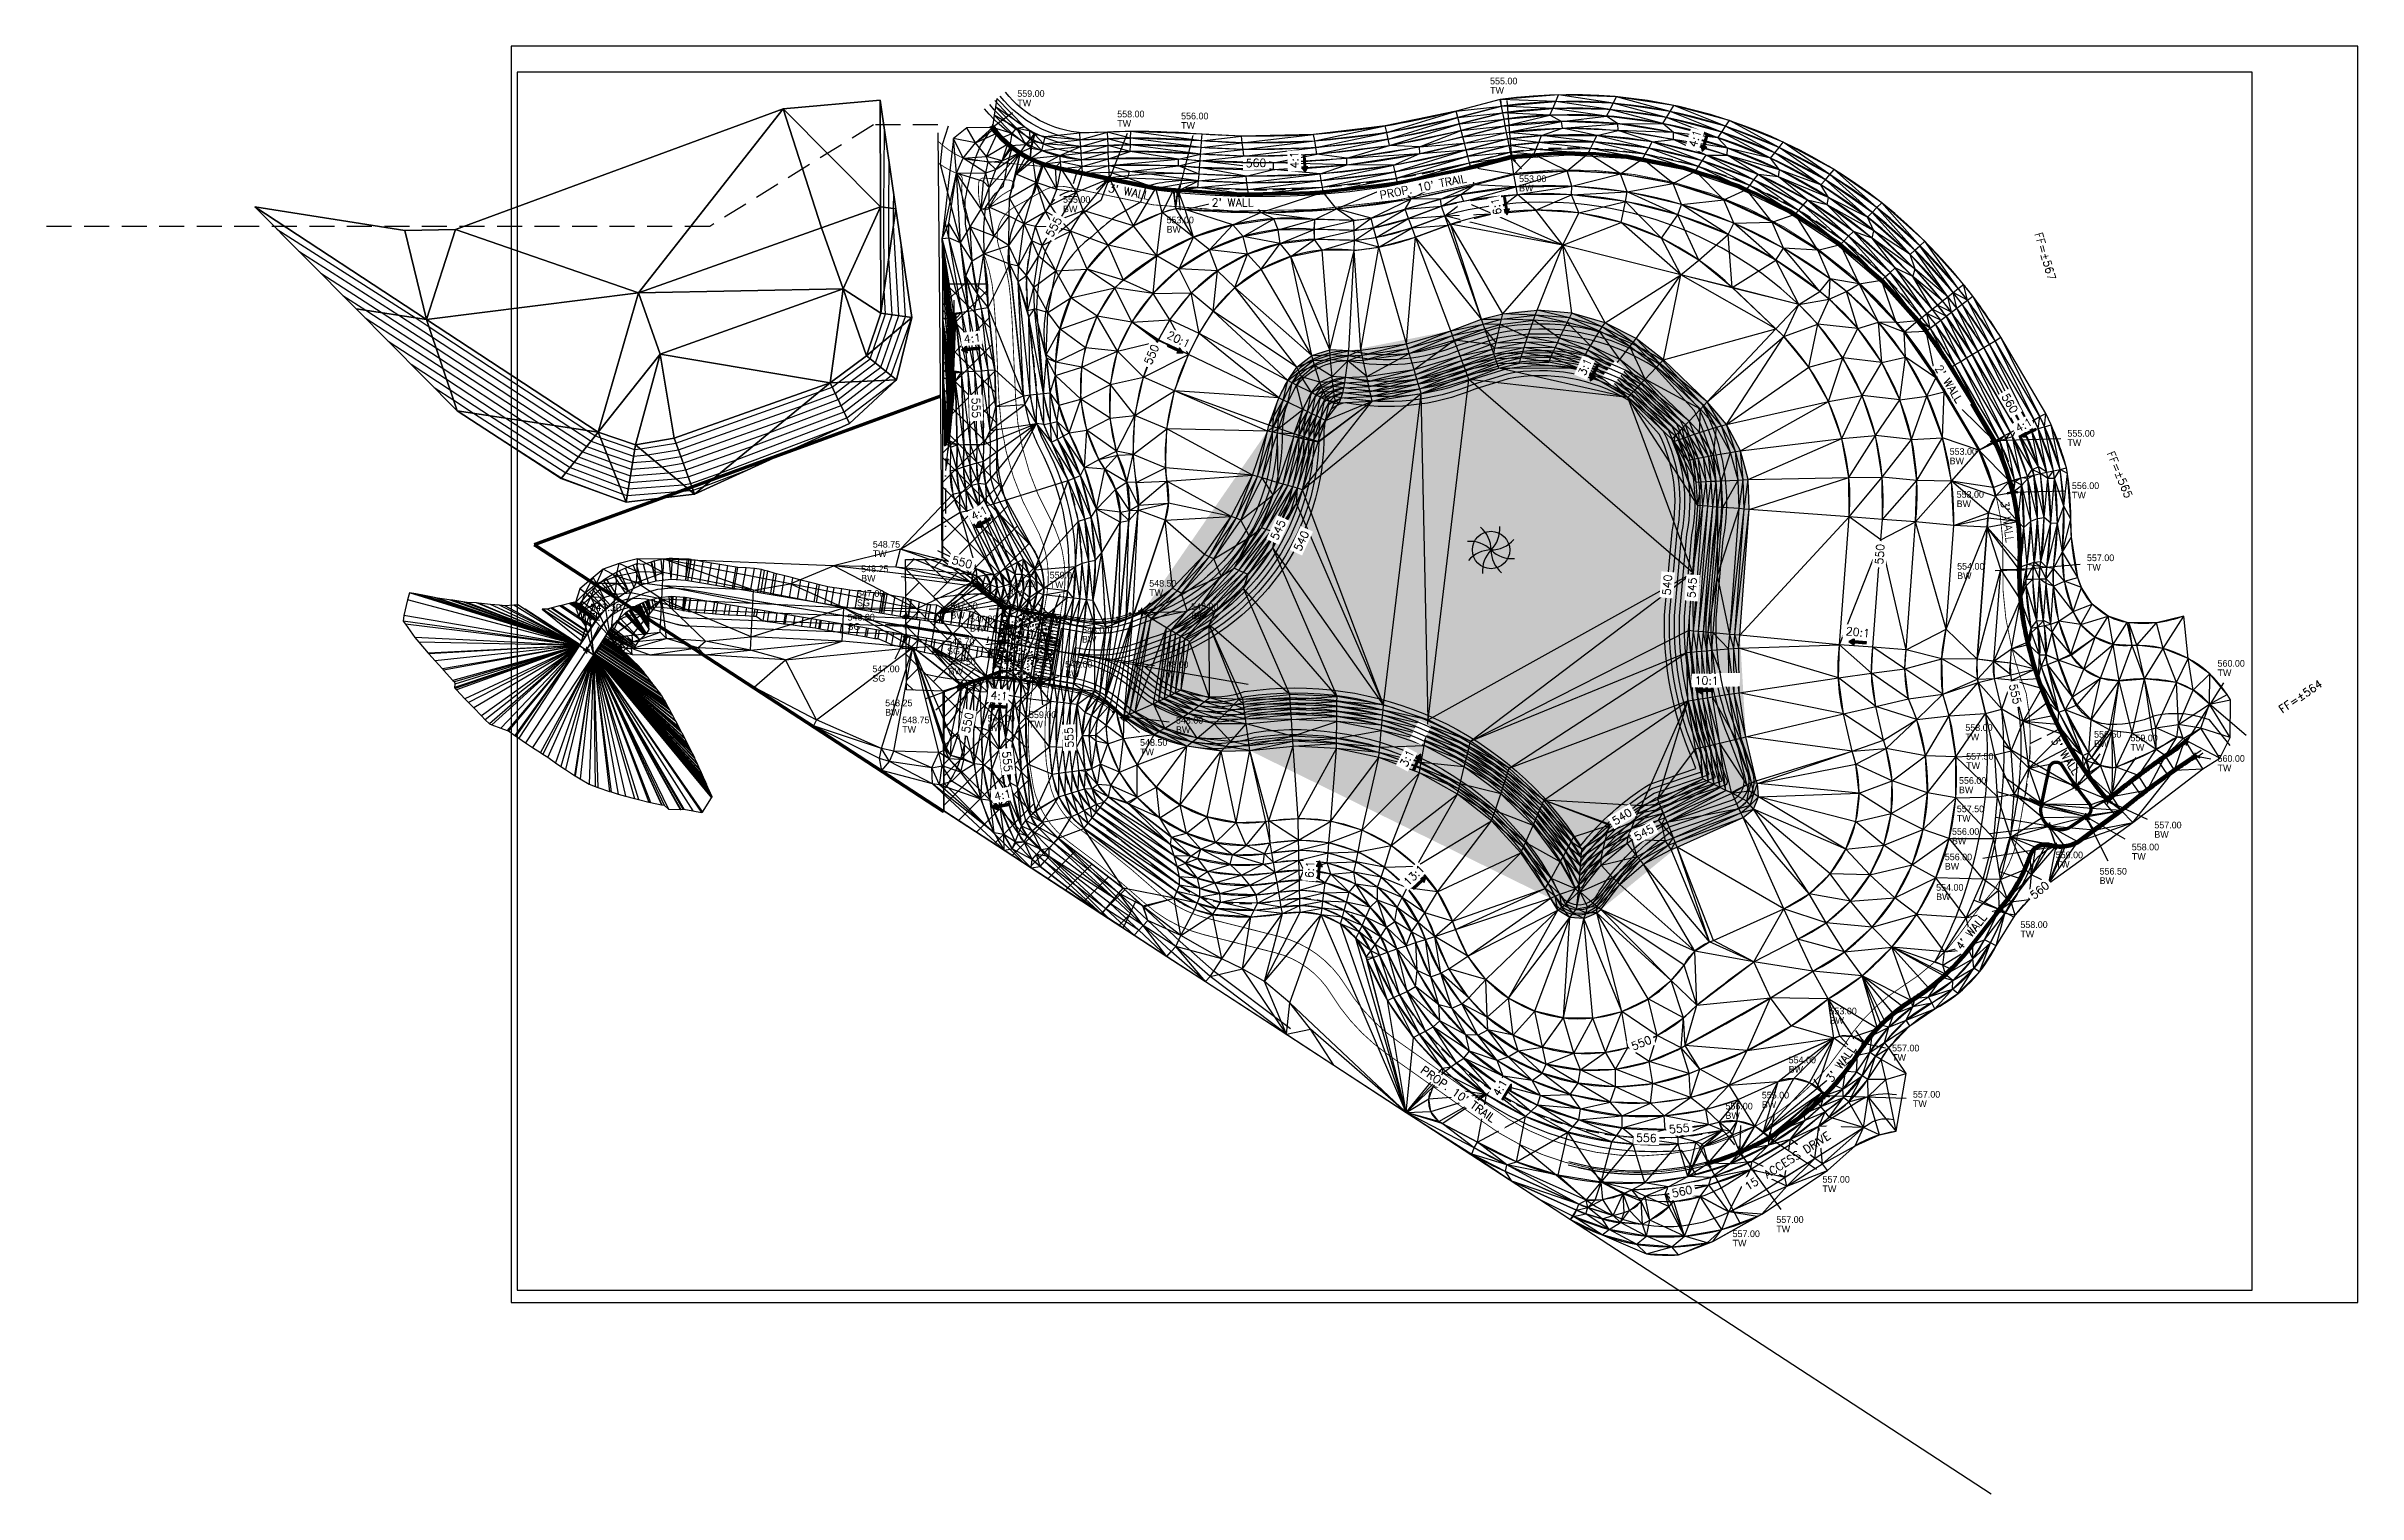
# Model space of a CAD drawing. Header units: inches. Extents: x 2461366 to 2469791, y 7062737 to 7065282.
# Drawn here: x 2466241 to 2467627, y 7063798 to 7064666 of the extents above; entities that cross this region are included whole.
import ezdxf

# ---------------------------------------------------------------- set-up
doc = ezdxf.new("R2010")
doc.units = ezdxf.units.IN
doc.header["$LTSCALE"] = 60
doc.header["$MEASUREMENT"] = 0
for name, pattern in [('DASHED', [0.75, 0.5, -0.25]), ('DASHED2', [0.375, 0.25, -0.125]), ('DIVIDEX2', [2.5, 1, -0.5, 0, -0.5, 0, -0.5])]:
    doc.linetypes.add(name, pattern=pattern)
for name, color, linetype in [('3D', 5, 'Continuous'), ('3D freeze', 6, 'Continuous'), ('Baffle', 8, 'Continuous'), ('BLANKET BDNY', 7, 'Continuous'), ('bridge', 11, 'Continuous'), ('BRIDGE RAIL', 30, 'Continuous'), ('C-SITE-VOLM', 7, 'Continuous'), ('CONC', 7, 'Continuous'), ('CONC LABEL', 7, 'Continuous'), ('CONT MJR LABEL', 4, 'Continuous'), ('CONT MNR LABEL', 6, 'Continuous'), ('CONTOURS', 35, 'Continuous'), ('DRAIN EASEMENT', 7, 'DASHED2'), ('EROSION MAT', 7, 'Continuous'), ('EXIST DRAIN ESMT', 7, 'DASHED2'), ('FENCE', 1, 'FENCE'), ('FLOW', 6, 'Continuous'), ('FOUNTAIN', 5, 'Continuous'), ('pond access', 7, 'Continuous'), ('POND HATCH', 9, 'Continuous'), ('PROP TRAIL', 3, 'Continuous'), ('Proposed Ground - Pump Station-C-TINN', 7, 'Continuous'), ('Proposed Ground - Pump Station-C-TINN-BNDY', 7, 'Continuous'), ('PROPOSED GROUND - PUMP STATION-C-TOPO-MAJR', 7, 'Continuous'), ('PROPOSED GROUND - PUMP STATION-C-TOPO-MINR', 11, 'Continuous'), ('Proposed Ground-C-TINN', 7, 'Continuous'), ('Proposed Ground-C-TINN-BNDY', 7, 'Continuous'), ('RIP-RAP', 11, 'Continuous'), ('SRF-FLT', 7, 'Continuous'), ('STALBL', 7, 'Continuous'), ('SWALE', 4, 'DIVIDEX2'), ('temp culv', 7, 'Continuous'), ('UT-STM', 142, 'Continuous'), ('VOLLBLS', 7, 'Continuous'), ('WALL', 6, 'Continuous'), ('Wingwall Fence', 6, 'Continuous')]:
    doc.layers.add(name, color=color, linetype=linetype)
doc.styles.add('L80', font='simplex', dxfattribs={"height": 4.8})
doc.linetypes.add('FENCE', pattern='A,0.5,-0.1,["X",Standard,S=0.1,R=0,X=-0.05,Y=-0.05],-0.1', length=0.7)
doc.dimstyles.new('EXHIBIT', dxfattribs={"dimscale": 200, "dimtxt": 0.1, "dimasz": 0.12, "dimexe": 0.18, "dimexo": 0.0625, "dimgap": 0.09, "dimtad": 0, "dimtih": 1, "dimtoh": 1, "dimdec": 0, "dimzin": 0, "dimdsep": 46, "dimtxsty": 'L80', "dimcen": 0.09, "dimse1": 1, "dimse2": 1, "dimadec": 0, "dimazin": 0, "dimtfac": 1, "dimtdec": 0, "dimtofl": 0, "dimtmove": 0, "dimatfit": 3, "dimfxl": 0, "dimtolj": 1, "dimtzin": 0, "dimarcsym": 0})

msp = doc.modelspace()

# ---------------------------------------------------------------- texts
at = {"layer": 'WALL', "style": 'L80'}
for rotation, p in [(348.9351, (2466877.6, 7064579)), (277.8419, (2467412.9, 7064393.3)), (303.4132, (2467443, 7064249.9))]:
    msp.add_text("3' WALL", height=4.8, rotation=rotation, dxfattribs=at).set_placement(p)

# ---------------------------------------------------------------- blocks, each defined once
blk = doc.blocks.new('A$C68136937')
at = {"layer": 'UT-STM'}
for p, q in [((2466755.2, 7064318.4), (2466755.3, 7064319.3)), ((2466794.2, 7064312), (2466794.4, 7064313))]:
    blk.add_line(p, q, dxfattribs=at)
for points in [[(2466755.2, 7064318.4), (2466794.2, 7064312)], [(2466755.3, 7064319.3), (2466794.4, 7064313)]]:
    blk.add_lwpolyline(points, dxfattribs=at)
blk = doc.blocks.new('lbl_tic')
blk.add_line((0, -0.04165), (0, 0.04165))
blk = doc.blocks.new('sta_tic')
blk.add_line((0, -0.04165), (0, 0.04165))
blk = doc.blocks.new('ARW-STREET')
blk.add_hatch(color=252).paths.add_polyline_path([(0.5, 0), (0.5, 6), (1.6, 6), (0, 8.8), (-1.6, 6), (-0.5, 6), (-0.5, 0)])
at = {"color": 4}
blk.add_lwpolyline([(0.5, 0), (0.5, 6), (1.6, 6), (0, 8.8), (-1.6, 6), (-0.5, 6), (-0.5, 0)], close=True, dxfattribs=at)
blk = doc.blocks.new('*U7')
at = {"layer": '3D', "color": 1}
for p, q in [((2466610.1, 7064358.5, 547), (2466606, 7064357.6, 546.9)), ((2466614.8, 7064359.1, 547.1), (2466610.1, 7064358.5, 547)), ((2466611.3, 7064346, 543.9), (2466610.1, 7064358.5, 547)), ((2466616.8, 7064359.2, 547.1), (2466614.8, 7064359.1, 547.1)), ((2466614.8, 7064359.1, 547.1), (2466614.8, 7064359.1, 547.1)), ((2466616, 7064346.5, 543.9), (2466614.8, 7064359.1, 547.1)), ((2466616, 7064346.5, 543.9), (2466614.8, 7064359.1, 547.1)), ((2466616, 7064346.5, 543.9), (2466616.8, 7064359.2, 547.1)), ((2466616, 7064346.5, 543.9), (2466616.8, 7064359.2, 547.1)), ((2466620.6, 7064359, 547.1), (2466616.8, 7064359.2, 547.1)), ((2466616.8, 7064359.2, 547.1), (2466616.8, 7064359.2, 547.1)), ((2466619.7, 7064346.2, 543.9), (2466620.6, 7064359, 547.1)), ((2466625.6, 7064358.7, 547.2), (2466620.6, 7064359, 547.1)), ((2466624.7, 7064345.9, 544), (2466625.6, 7064358.7, 547.2)), ((2466624.7, 7064345.9, 544), (2466626.7, 7064358.7, 547.2)), ((2466624.7, 7064345.9, 544), (2466625.6, 7064358.7, 547.2)), ((2466624.7, 7064345.9, 544), (2466626.7, 7064358.6, 547.2)), ((2466626.7, 7064358.7, 547.2), (2466625.6, 7064358.7, 547.2)), ((2466625.6, 7064358.7, 547.2), (2466625.6, 7064358.7, 547.2)), ((2466626, 7064345.7, 544), (2466628, 7064358.5, 547.2)), ((2466626, 7064345.7, 544), (2466628.1, 7064358.4, 547.2)), ((2466626.7, 7064358.6, 547.2), (2466626.7, 7064358.7, 547.2)), ((2466628, 7064358.5, 547.2), (2466626.7, 7064358.6, 547.2)), ((2466628.1, 7064358.4, 547.2), (2466628, 7064358.5, 547.2)), ((2466630.3, 7064358.1, 547.2), (2466628.1, 7064358.4, 547.2)), ((2466628.1, 7064345.4, 544), (2466630.3, 7064358.1, 547.2)), ((2466635.2, 7064357.2, 547.3), (2466630.3, 7064358.1, 547.2)), ((2466573.8, 7064344.8, 547), (2466570, 7064341.5, 547)), ((2466575.5, 7064346.1, 547), (2466573.8, 7064344.8, 547)), ((2466573.8, 7064344.8, 547), (2466573.8, 7064344.8, 547)), ((2466583, 7064334.8, 543.6), (2466573.8, 7064344.8, 547)), ((2466583, 7064334.8, 543.6), (2466573.8, 7064344.8, 547)), ((2466577.1, 7064347.1, 547), (2466575.5, 7064346.1, 547)), ((2466575.5, 7064346.1, 547), (2466575.5, 7064346.1, 547)), ((2466583, 7064334.8, 543.6), (2466575.5, 7064346.1, 547)), ((2466583, 7064334.8, 543.6), (2466575.5, 7064346.1, 547)), ((2466581.3, 7064349.7, 547), (2466577.1, 7064347.1, 547)), ((2466584.5, 7064335.8, 543.6), (2466577.1, 7064347.1, 547)), ((2466583.1, 7064350.8, 547), (2466581.3, 7064349.7, 547)), ((2466588.7, 7064338.6, 543.7), (2466581.3, 7064349.7, 547)), ((2466585, 7064351.8, 547), (2466583.1, 7064350.8, 547)), ((2466583.1, 7064350.8, 547), (2466583.1, 7064350.8, 547)), ((2466590.4, 7064339.7, 543.7), (2466583.1, 7064350.8, 547)), ((2466590.4, 7064339.7, 543.7), (2466583.1, 7064350.8, 547)), ((2466588.6, 7064353.3, 547), (2466585, 7064351.8, 547)), ((2466585, 7064351.8, 547), (2466585, 7064351.8, 547)), ((2466590.4, 7064339.7, 543.7), (2466585, 7064351.8, 547)), ((2466590.4, 7064339.7, 543.7), (2466585, 7064351.8, 547)), ((2466593.2, 7064355.2, 547), (2466588.6, 7064353.3, 547)), ((2466594, 7064341.3, 543.7), (2466588.6, 7064353.3, 547)), ((2466595.2, 7064355.9, 547), (2466593.2, 7064355.2, 547)), ((2466593.2, 7064355.2, 547), (2466593.2, 7064355.2, 547)), ((2466598.5, 7064343.4, 543.8), (2466593.2, 7064355.2, 547)), ((2466598.5, 7064343.4, 543.8), (2466593.2, 7064355.2, 547)), ((2466595.3, 7064355.9, 547), (2466595.2, 7064355.9, 547)), ((2466595.2, 7064355.9, 547), (2466595.2, 7064355.9, 547)), ((2466598.5, 7064343.4, 543.8), (2466595.2, 7064355.9, 547)), ((2466598.5, 7064343.4, 543.8), (2466595.2, 7064355.9, 547)), ((2466599.4, 7064355.5, 546.7), (2466595.3, 7064355.9, 547)), ((2466598.6, 7064343.4, 543.8), (2466595.3, 7064355.9, 547)), ((2466604.1, 7064357, 546.8), (2466599.4, 7064355.5, 546.7)), ((2466602.4, 7064344.4, 543.8), (2466599.4, 7064355.5, 546.7)), ((2466604.5, 7064357.2, 546.8), (2466604.1, 7064357, 546.8)), ((2466604.1, 7064357, 546.8), (2466604.1, 7064357, 546.8)), ((2466607.1, 7064345.6, 543.8), (2466604.1, 7064357, 546.8)), ((2466607.1, 7064345.6, 543.8), (2466604.1, 7064357, 546.8)), ((2466606, 7064357.7, 546.9), (2466604.5, 7064357.2, 546.8)), ((2466607.1, 7064345.6, 543.8), (2466604.5, 7064357.2, 546.8)), ((2466606, 7064357.6, 546.9), (2466606, 7064357.7, 546.9)), ((2466607.1, 7064345.6, 543.8), (2466606, 7064357.7, 546.9)), ((2466607.1, 7064345.6, 543.8), (2466606, 7064357.6, 546.9)), ((2466633.1, 7064344.5, 544.1), (2466635.2, 7064357.2, 547.3)), ((2466640.1, 7064356.4, 547.3), (2466635.2, 7064357.2, 547.3)), ((2466638, 7064343.7, 544.1), (2466640.1, 7064356.4, 547.3)), ((2466645.1, 7064355.6, 547.4), (2466640.1, 7064356.4, 547.3)), ((2466642.9, 7064342.9, 544.2), (2466645.1, 7064355.6, 547.4)), ((2466650, 7064354.7, 547.4), (2466645.1, 7064355.6, 547.4)), ((2466647.8, 7064342, 544.2), (2466650, 7064354.7, 547.4)), ((2466654.9, 7064353.9, 547.5), (2466650, 7064354.7, 547.4)), ((2466652.8, 7064341.2, 544.2), (2466654.9, 7064353.9, 547.5)), ((2466653.7, 7064341.1, 544.3), (2466655.9, 7064353.8, 547.5)), ((2466655.9, 7064353.8, 547.5), (2466654.9, 7064353.9, 547.5)), ((2466660.9, 7064353.5, 547.7), (2466655.9, 7064353.8, 547.5)), ((2466658.6, 7064340.2, 544.3), (2466660.9, 7064353.5, 547.7)), ((2466665.9, 7064353.2, 547.8), (2466660.9, 7064353.5, 547.7)), ((2466663.6, 7064339.4, 544.3), (2466665.9, 7064353.2, 547.8)), ((2466670.1, 7064352.5, 547.9), (2466665.9, 7064353.2, 547.8)), ((2466667.8, 7064338.7, 544.4), (2466670.1, 7064352.5, 547.9)), ((2466669.7, 7064338.4, 544.4), (2466672, 7064352, 547.9)), ((2466672, 7064352, 547.9), (2466670.1, 7064352.5, 547.9)), ((2466671.6, 7064338, 544.4), (2466673.9, 7064351.6, 547.9)), ((2466673.9, 7064351.6, 547.9), (2466672, 7064352, 547.9)), ((2466677.8, 7064350.4, 547.8), (2466673.9, 7064351.6, 547.9)), ((2466675.6, 7064337.4, 544.5), (2466677.8, 7064350.4, 547.8)), ((2466677.1, 7064337.1, 544.5), (2466679.2, 7064350, 547.7)), ((2466679.2, 7064350, 547.7), (2466677.8, 7064350.4, 547.8)), ((2466684.1, 7064348.8, 547.7), (2466679.2, 7064350, 547.7)), ((2466682, 7064336.3, 544.5), (2466684.1, 7064348.8, 547.7)), ((2466688.9, 7064347.5, 547.6), (2466684.1, 7064348.8, 547.7)), ((2466686.9, 7064335.5, 544.6), (2466688.9, 7064347.5, 547.6)), ((2466693.8, 7064346.2, 547.6), (2466688.9, 7064347.5, 547.6)), ((2466691.8, 7064334.6, 544.6), (2466693.8, 7064346.2, 547.6)), ((2466698.7, 7064345, 547.5), (2466693.8, 7064346.2, 547.6)), ((2466696.8, 7064333.8, 544.7), (2466698.7, 7064345, 547.5)), ((2466703.5, 7064343.7, 547.4), (2466698.7, 7064345, 547.5)), ((2466457.9, 7064334.4, 570), (2466455.8, 7064324.9, 570)), ((2466459.1, 7064338.5, 570), (2466457.9, 7064334.4, 570)), ((2466561.1, 7064306.9, 543.3), (2466457.9, 7064334.4, 570)), ((2466463, 7064337.9, 569), (2466459.1, 7064338.5, 570)), ((2466561.1, 7064306.9, 543.3), (2466459.1, 7064338.5, 570)), ((2466467.1, 7064337.2, 568), (2466463, 7064337.9, 569)), ((2466561.1, 7064306.9, 543.3), (2466463, 7064337.9, 569)), ((2466474.2, 7064335.7, 566.2), (2466467.1, 7064337.2, 568)), ((2466561.1, 7064306.9, 543.3), (2466467.1, 7064337.2, 568)), ((2466474.9, 7064335.5, 566), (2466474.2, 7064335.7, 566.2)), ((2466561.1, 7064306.9, 543.3), (2466474.2, 7064335.7, 566.2)), ((2466476, 7064335.4, 565.7), (2466474.9, 7064335.5, 566)), ((2466561.1, 7064306.9, 543.3), (2466474.9, 7064335.5, 566)), ((2466483, 7064334.4, 564), (2466476, 7064335.4, 565.7)), ((2466561.1, 7064306.9, 543.3), (2466476, 7064335.4, 565.7)), ((2466485.1, 7064334.2, 563.5), (2466483, 7064334.4, 564)), ((2466561.1, 7064306.9, 543.3), (2466483, 7064334.4, 564)), ((2466491.1, 7064333.2, 562), (2466485.1, 7064334.2, 563.5)), ((2466561.1, 7064306.9, 543.3), (2466485.1, 7064334.2, 563.5)), ((2466493.7, 7064332.8, 561.4), (2466491.1, 7064333.2, 562)), ((2466561.1, 7064306.9, 543.3), (2466491.1, 7064333.2, 562)), ((2466499.4, 7064332.5, 560), (2466493.7, 7064332.8, 561.4)), ((2466561.1, 7064306.9, 543.3), (2466493.7, 7064332.8, 561.4)), ((2466500.5, 7064332.4, 559.7), (2466499.4, 7064332.5, 560)), ((2466561.1, 7064306.9, 543.3), (2466499.4, 7064332.5, 560)), ((2466507.8, 7064331.6, 558), (2466500.5, 7064332.4, 559.7)), ((2466561.1, 7064306.9, 543.3), (2466500.5, 7064332.4, 559.7)), ((2466513, 7064331.2, 556.8), (2466507.8, 7064331.6, 558)), ((2466561.1, 7064306.9, 543.3), (2466507.8, 7064331.6, 558)), ((2466516.3, 7064330.8, 556), (2466513, 7064331.2, 556.8)), ((2466561.1, 7064306.9, 543.3), (2466513, 7064331.2, 556.8)), ((2466521.6, 7064331.2, 554.9), (2466516.3, 7064330.8, 556)), ((2466561.1, 7064306.9, 543.3), (2466516.3, 7064330.8, 556)), ((2466524.1, 7064331.3, 554.4), (2466521.6, 7064331.2, 554.9)), ((2466561.1, 7064306.9, 543.3), (2466521.6, 7064331.2, 554.9)), ((2466528, 7064328.7, 553.2), (2466524.1, 7064331.3, 554.4)), ((2466561.1, 7064306.9, 543.3), (2466524.1, 7064331.3, 554.4)), ((2466549.1, 7064330.7, 549.2), (2466544.4, 7064329.5, 550)), ((2466550.3, 7064331, 549), (2466549.1, 7064330.7, 549.2)), ((2466568.4, 7064318, 543.4), (2466549.1, 7064330.7, 549.2)), ((2466554.8, 7064332.1, 548.2), (2466550.3, 7064331, 549)), ((2466568.9, 7064318.7, 543.4), (2466550.3, 7064331, 549)), ((2466555.4, 7064332.3, 548.2), (2466554.8, 7064332.1, 548.2)), ((2466570.8, 7064321.6, 543.5), (2466554.8, 7064332.1, 548.2)), ((2466556.3, 7064332.5, 548), (2466555.4, 7064332.3, 548.2)), ((2466555.4, 7064332.3, 548.2), (2466555.4, 7064332.3, 548.2)), ((2466571.1, 7064321.9, 543.5), (2466555.4, 7064332.3, 548.2)), ((2466571.1, 7064321.9, 543.5), (2466555.4, 7064332.3, 548.2)), ((2466557.3, 7064332.7, 547.8), (2466556.3, 7064332.5, 548)), ((2466571.1, 7064321.9, 543.5), (2466556.3, 7064332.5, 548)), ((2466558.2, 7064332.9, 547.7), (2466557.3, 7064332.7, 547.8)), ((2466557.3, 7064332.7, 547.8), (2466557.3, 7064332.7, 547.8)), ((2466571.1, 7064321.9, 543.5), (2466557.3, 7064332.7, 547.8)), ((2466571.1, 7064321.9, 543.5), (2466557.3, 7064332.7, 547.8)), ((2466561, 7064332, 547), (2466558.2, 7064332.9, 547.7)), ((2466571.5, 7064322.5, 543.5), (2466558.2, 7064332.9, 547.7)), ((2466562.3, 7064333.5, 547), (2466561, 7064332, 547)), ((2466572.1, 7064323.3, 543.5), (2466561, 7064332, 547)), ((2466565.5, 7064337.3, 547), (2466562.3, 7064333.5, 547)), ((2466573.3, 7064324.9, 543.5), (2466562.3, 7064333.5, 547)), ((2466567, 7064339, 547), (2466565.5, 7064337.3, 547)), ((2466565.5, 7064337.3, 547), (2466565.5, 7064337.3, 547)), ((2466576.4, 7064328.8, 543.5), (2466565.5, 7064337.3, 547)), ((2466576.4, 7064328.8, 543.5), (2466565.5, 7064337.3, 547)), ((2466568.9, 7064340.5, 547), (2466567, 7064339, 547)), ((2466567, 7064339, 547), (2466567, 7064339, 547)), ((2466576.4, 7064328.8, 543.5), (2466567, 7064339, 547)), ((2466576.4, 7064328.8, 543.5), (2466567, 7064339, 547)), ((2466570, 7064341.5, 547), (2466568.9, 7064340.5, 547)), ((2466578.2, 7064330.4, 543.6), (2466568.9, 7064340.5, 547)), ((2466579.3, 7064331.4, 543.6), (2466570, 7064341.5, 547)), ((2466593.9, 7064330.1, 543.7), (2466602.8, 7064316.6, 547.7)), ((2466594.1, 7064330.2, 543.7), (2466602.7, 7064317.1, 547.6)), ((2466594.7, 7064330.6, 543.7), (2466602.7, 7064318.6, 547.3)), ((2466594.7, 7064330.6, 543.7), (2466602.7, 7064318.6, 547.3)), ((2466595.2, 7064330.9, 543.7), (2466595.2, 7064330.9, 543.7)), ((2466595.2, 7064330.9, 543.7), (2466602.7, 7064318.6, 547.3)), ((2466596.2, 7064331.4, 543.7), (2466599.9, 7064323.1, 546)), ((2466596.4, 7064331.4, 543.7), (2466600.5, 7064322.2, 546.2)), ((2466596.8, 7064331.6, 543.7), (2466602.7, 7064318.6, 547.3)), ((2466596.8, 7064331.6, 543.7), (2466602.7, 7064318.6, 547.3)), ((2466597.3, 7064331.9, 543.7), (2466602.7, 7064319.9, 547)), ((2466598.6, 7064332.4, 543.7), (2466602.8, 7064323, 546.3)), ((2466599.2, 7064332.7, 543.7), (2466602.9, 7064324.4, 546)), ((2466600.5, 7064333.3, 543.7), (2466603, 7064327.6, 545.3)), ((2466601, 7064333.5, 543.8), (2466603, 7064329, 545)), ((2466601.7, 7064333.8, 543.8), (2466603.7, 7064329.3, 545)), ((2466601.7, 7064333.8, 543.8), (2466603.7, 7064329.3, 545)), ((2466601.9, 7064333.9, 543.8), (2466601.9, 7064333.9, 543.8)), ((2466601.9, 7064333.9, 543.8), (2466603.7, 7064329.3, 545)), ((2466602.5, 7064334.1, 543.8), (2466603.7, 7064329.3, 545)), ((2466604.2, 7064334.5, 543.8), (2466605.5, 7064329.8, 545)), ((2466605.5, 7064329.8, 545), (2466606.8, 7064330.2, 545)), ((2466605.6, 7064334.9, 543.8), (2466606.8, 7064330.2, 545)), ((2466606.8, 7064330.2, 545), (2466610.2, 7064330, 545.3)), ((2466608.7, 7064335.7, 543.8), (2466610.2, 7064330, 545.3)), ((2466608.7, 7064335.7, 543.8), (2466610.2, 7064330, 545.3)), ((2466608.9, 7064335.8, 543.8), (2466608.9, 7064335.8, 543.8)), ((2466608.9, 7064335.8, 543.8), (2466610.2, 7064330, 545.3)), ((2466609.6, 7064335.8, 543.8), (2466610.2, 7064330, 545.3)), ((2466610.2, 7064330, 545.3), (2466615.3, 7064329.4, 545.6)), ((2466614.6, 7064336.3, 543.9), (2466615.3, 7064329.4, 545.6)), ((2466615.9, 7064336.4, 543.9), (2466616.6, 7064329.2, 545.7)), ((2466615.9, 7064336.4, 543.9), (2466616.6, 7064329.2, 545.7)), ((2466616.2, 7064336.5, 543.9), (2466616.2, 7064336.5, 543.9)), ((2466616.2, 7064336.5, 543.9), (2466616.6, 7064329.2, 545.7)), ((2466617, 7064336.4, 543.9), (2466616.6, 7064329.2, 545.7)), ((2466619, 7064336.3, 543.9), (2466618.5, 7064328.9, 545.8)), ((2466623.3, 7064336, 544), (2466622.7, 7064328.1, 546)), ((2466623.3, 7064336, 544), (2466622.7, 7064328.1, 546)), ((2466623.6, 7064336, 544), (2466622.7, 7064328.1, 546)), ((2466624, 7064335.9, 544), (2466622.7, 7064328.1, 546)), ((2466624.4, 7064335.9, 544), (2466623, 7064328, 546)), ((2466624.4, 7064335.9, 544), (2466623.1, 7064328, 546)), ((2466623.6, 7064336, 544), (2466623.6, 7064336, 544)), ((2466624.9, 7064335.8, 544), (2466623.6, 7064327.9, 546)), ((2466627.4, 7064335.3, 544), (2466626.1, 7064327.5, 546)), ((2466627.6, 7064335.3, 544), (2466626.3, 7064327.4, 546)), ((2466632, 7064334.6, 544.1), (2466630.7, 7064326.9, 546)), ((2466637, 7064333.7, 544.1), (2466635.7, 7064326.5, 545.9)), ((2466641.9, 7064332.9, 544.2), (2466640.7, 7064326.1, 545.9)), ((2466643.7, 7064332.6, 544.2), (2466642.6, 7064326, 545.8)), ((2466648.7, 7064331.8, 544.2), (2466647.6, 7064325.6, 545.8)), ((2466651.3, 7064331.3, 544.2), (2466650.3, 7064325.4, 545.7)), ((2466656.2, 7064330.5, 544.3), (2466655.3, 7064325.1, 545.6)), ((2466701.7, 7064333, 544.7), (2466703.5, 7064343.7, 547.4)), ((2466703.2, 7064332.7, 544.7), (2466705, 7064343.4, 547.4)), ((2466705, 7064343.4, 547.4), (2466703.5, 7064343.7, 547.4)), ((2466709.9, 7064342.1, 547.4), (2466705, 7064343.4, 547.4)), ((2466708.1, 7064331.9, 544.8), (2466709.9, 7064342.1, 547.4)), ((2466713.8, 7064341.5, 547.4), (2466709.9, 7064342.1, 547.4)), ((2466712, 7064331.2, 544.8), (2466713.8, 7064341.5, 547.4)), ((2466718.3, 7064340.9, 547.5), (2466713.8, 7064341.5, 547.4)), ((2466716.5, 7064330.5, 544.8), (2466718.3, 7064340.9, 547.5)), ((2466723.2, 7064340.2, 547.6), (2466718.3, 7064340.9, 547.5)), ((2466721.5, 7064329.6, 544.9), (2466723.2, 7064340.2, 547.6)), ((2466728.2, 7064339.5, 547.6), (2466723.2, 7064340.2, 547.6)), ((2466726.4, 7064328.8, 544.9), (2466728.2, 7064339.5, 547.6)), ((2466732.7, 7064339, 547.7), (2466728.2, 7064339.5, 547.6)), ((2466730.9, 7064328.1, 545), (2466732.7, 7064339, 547.7)), ((2466737.7, 7064338.5, 547.9), (2466732.7, 7064339, 547.7)), ((2466735.8, 7064327.2, 545), (2466737.7, 7064338.5, 547.9)), ((2466742.7, 7064338, 548), (2466737.7, 7064338.5, 547.9)), ((2466740.8, 7064326.4, 545.1), (2466742.7, 7064338, 548)), ((2466741.9, 7064326.2, 545.1), (2466743.9, 7064337.9, 548)), ((2466742.1, 7064326.2, 545.1), (2466744.1, 7064337.8, 548)), ((2466742.2, 7064326.2, 545.1), (2466744.1, 7064337.8, 548)), ((2466743.9, 7064337.9, 548), (2466742.7, 7064338, 548)), ((2466743.4, 7064325.9, 545.1), (2466745.4, 7064337.6, 548)), ((2466744.1, 7064337.8, 548), (2466743.9, 7064337.9, 548)), ((2466745.4, 7064337.6, 548), (2466744.1, 7064337.8, 548)), ((2466744.1, 7064337.8, 548), (2466744.1, 7064337.8, 548)), ((2466750.3, 7064336.6, 548.1), (2466745.4, 7064337.6, 548)), ((2466748.3, 7064325.1, 545.1), (2466750.3, 7064336.6, 548.1)), ((2466755.2, 7064335.7, 548.1), (2466750.3, 7064336.6, 548.1)), ((2466753.3, 7064324.3, 545.2), (2466755.2, 7064335.7, 548.1)), ((2466759.8, 7064334.4, 548), (2466755.2, 7064335.7, 548.1)), ((2466757.9, 7064323.5, 545.2), (2466759.8, 7064334.4, 548)), ((2466758.2, 7064323.5, 545.2), (2466760.1, 7064334.4, 548)), ((2466760.1, 7064334.4, 548), (2466759.8, 7064334.4, 548)), ((2466764.9, 7064332.9, 547.9), (2466760.1, 7064334.4, 548)), ((2466763.1, 7064322.6, 545.3), (2466764.9, 7064332.9, 547.9)), ((2466769.7, 7064331.4, 547.8), (2466764.9, 7064332.9, 547.9)), ((2466768.1, 7064321.8, 545.3), (2466769.7, 7064331.4, 547.8)), ((2466771.6, 7064331.3, 547.8), (2466769.7, 7064331.4, 547.8)), ((2466769.9, 7064321.5, 545.3), (2466771.6, 7064331.3, 547.8)), ((2466775.3, 7064331.2, 548), (2466771.6, 7064331.3, 547.8)), ((2466773.6, 7064320.9, 545.4), (2466775.3, 7064331.2, 548)), ((2466778.3, 7064329.6, 547.8), (2466775.3, 7064331.2, 548)), ((2466455.8, 7064324.9, 570), (2466455.3, 7064321.6, 570)), ((2466455.3, 7064321.6, 570), (2466456.8, 7064319.7, 569.6)), ((2466561.1, 7064306.9, 543.3), (2466455.3, 7064321.6, 570)), ((2466561.1, 7064306.9, 543.3), (2466455.8, 7064324.9, 570)), ((2466456.8, 7064319.7, 569.6), (2466462.4, 7064311.7, 568)), ((2466561.1, 7064306.9, 543.3), (2466456.8, 7064319.7, 569.6)), ((2466528.3, 7064328.8, 553.2), (2466528, 7064328.7, 553.2)), ((2466561.1, 7064306.9, 543.3), (2466528, 7064328.7, 553.2)), ((2466528.4, 7064328.8, 553.2), (2466528.3, 7064328.8, 553.2)), ((2466561.2, 7064307.1, 543.3), (2466528.3, 7064328.8, 553.2)), ((2466561.4, 7064307.3, 543.3), (2466528.4, 7064328.8, 553.2)), ((2466561.3, 7064307.1, 543.3), (2466528.4, 7064328.8, 553.2)), ((2466538.9, 7064328.7, 551), (2466538.7, 7064328.7, 551)), ((2466538.7, 7064328.7, 551), (2466562.3, 7064309.7, 543.5)), ((2466564.4, 7064311.8, 543.4), (2466538.7, 7064328.7, 551)), ((2466541.6, 7064328.8, 550.5), (2466538.9, 7064328.7, 551)), ((2466564.4, 7064311.9, 543.4), (2466538.9, 7064328.7, 551)), ((2466543.8, 7064329.4, 550.1), (2466541.6, 7064328.8, 550.5)), ((2466565.3, 7064313.2, 543.4), (2466541.6, 7064328.8, 550.5)), ((2466544.4, 7064329.5, 550), (2466543.8, 7064329.4, 550.1)), ((2466566.2, 7064314.6, 543.4), (2466543.8, 7064329.4, 550.1)), ((2466566.5, 7064315, 543.4), (2466544.4, 7064329.5, 550)), ((2466579.6, 7064316.6, 543.5), (2466585.9, 7064311.6, 545.5)), ((2466579.6, 7064316.6, 543.5), (2466585.8, 7064311.7, 545.5)), ((2466580.1, 7064317.2, 543.5), (2466594.3, 7064306.1, 548)), ((2466580.1, 7064317.2, 543.5), (2466594.3, 7064306.1, 548)), ((2466580.7, 7064318, 543.5), (2466594.9, 7064306.9, 548)), ((2466583.4, 7064321.4, 543.5), (2466597.2, 7064310.6, 547.9)), ((2466583.4, 7064321.4, 543.5), (2466597.2, 7064310.6, 547.9)), ((2466583.8, 7064322, 543.5), (2466583.8, 7064322, 543.5)), ((2466583.8, 7064322, 543.5), (2466597.2, 7064310.6, 547.9)), ((2466585.4, 7064323.4, 543.6), (2466597.2, 7064310.6, 547.9)), ((2466588.1, 7064326, 543.6), (2466600.1, 7064313, 548)), ((2466588.6, 7064326.4, 543.6), (2466600.5, 7064313.5, 548)), ((2466588.6, 7064326.4, 543.6), (2466600.5, 7064313.5, 548)), ((2466588.8, 7064326.6, 543.6), (2466597.1, 7064317.6, 546.7)), ((2466588.9, 7064326.7, 543.6), (2466593.8, 7064321.4, 545.4)), ((2466589, 7064326.7, 543.6), (2466593.2, 7064322.1, 545.2)), ((2466589.1, 7064326.9, 543.6), (2466589.1, 7064326.9, 543.6)), ((2466589.1, 7064326.9, 543.6), (2466600.5, 7064313.5, 548)), ((2466590.7, 7064328, 543.6), (2466599.3, 7064315, 547.5)), ((2466590.9, 7064328.1, 543.6), (2466600.5, 7064313.5, 548)), ((2466590.9, 7064328.1, 543.6), (2466600.5, 7064313.5, 548)), ((2466591.1, 7064328.2, 543.6), (2466600.7, 7064313.6, 548)), ((2466591.5, 7064328.5, 543.6), (2466601.1, 7064313.9, 548)), ((2466591.7, 7064328.6, 543.6), (2466601.2, 7064314, 548)), ((2466601.2, 7064314, 548), (2466602.8, 7064316.6, 547.7)), ((2466602.7, 7064319.9, 547), (2466602.8, 7064323, 546.3)), ((2466602.7, 7064318.6, 547.3), (2466602.7, 7064319.9, 547)), ((2466602.7, 7064317.1, 547.6), (2466602.7, 7064318.6, 547.3)), ((2466602.8, 7064316.6, 547.7), (2466602.7, 7064317.1, 547.6)), ((2466602.8, 7064323, 546.3), (2466602.9, 7064324.4, 546)), ((2466602.9, 7064324.4, 546), (2466603, 7064327.6, 545.3)), ((2466603, 7064329, 545), (2466603.7, 7064329.3, 545)), ((2466603, 7064327.6, 545.3), (2466603, 7064329, 545)), ((2466603.7, 7064329.3, 545), (2466605.5, 7064329.8, 545)), ((2466615.3, 7064329.4, 545.6), (2466616.6, 7064329.2, 545.7)), ((2466616.6, 7064329.2, 545.7), (2466618.5, 7064328.9, 545.8)), ((2466618.5, 7064328.9, 545.8), (2466622.7, 7064328.1, 546)), ((2466622.7, 7064328.1, 546), (2466622.7, 7064328.1, 546)), ((2466622.7, 7064328.1, 546), (2466622.7, 7064328.1, 546)), ((2466622.7, 7064328.1, 546), (2466623.1, 7064328, 546)), ((2466623.1, 7064328, 546), (2466623, 7064328, 546)), ((2466623, 7064328, 546), (2466623.6, 7064327.9, 546)), ((2466623.6, 7064327.9, 546), (2466626.1, 7064327.5, 546)), ((2466626.1, 7064327.5, 546), (2466626.3, 7064327.4, 546)), ((2466626.3, 7064327.4, 546), (2466630.7, 7064326.9, 546)), ((2466630.7, 7064326.9, 546), (2466635.7, 7064326.5, 545.9)), ((2466635.7, 7064326.5, 545.9), (2466640.7, 7064326.1, 545.9)), ((2466640.7, 7064326.1, 545.9), (2466642.6, 7064326, 545.8)), ((2466642.6, 7064326, 545.8), (2466647.6, 7064325.6, 545.8)), ((2466647.6, 7064325.6, 545.8), (2466650.3, 7064325.4, 545.7)), ((2466650.3, 7064325.4, 545.7), (2466655.3, 7064325.1, 545.6)), ((2466655.3, 7064325.1, 545.6), (2466660.4, 7064324.9, 545.5)), ((2466661.2, 7064329.7, 544.3), (2466660.4, 7064324.9, 545.5)), ((2466660.4, 7064324.9, 545.5), (2466665.4, 7064324.6, 545.4)), ((2466666.1, 7064328.8, 544.4), (2466665.4, 7064324.6, 545.4)), ((2466665.4, 7064324.6, 545.4), (2466667, 7064324.6, 545.4)), ((2466667.7, 7064328.6, 544.4), (2466667, 7064324.6, 545.4)), ((2466667, 7064324.6, 545.4), (2466670.9, 7064321.7, 546)), ((2466671.9, 7064327.8, 544.4), (2466670.9, 7064321.7, 546)), ((2466670.9, 7064321.7, 546), (2466673.5, 7064321.3, 546)), ((2466674.5, 7064327.4, 544.5), (2466673.5, 7064321.3, 546)), ((2466673.5, 7064321.3, 546), (2466678.5, 7064320.7, 546)), ((2466679.4, 7064326.6, 544.5), (2466678.5, 7064320.7, 546)), ((2466678.5, 7064320.7, 546), (2466683.4, 7064320, 546)), ((2466684.4, 7064325.7, 544.6), (2466683.4, 7064320, 546)), ((2466683.4, 7064320, 546), (2466684.2, 7064319.9, 546)), ((2466685.1, 7064325.6, 544.6), (2466684.2, 7064319.9, 546)), ((2466684.2, 7064319.9, 546), (2466689.1, 7064319.3, 546)), ((2466690.1, 7064324.8, 544.6), (2466689.1, 7064319.3, 546)), ((2466689.1, 7064319.3, 546), (2466694.1, 7064318.6, 546)), ((2466695, 7064324, 544.7), (2466694.1, 7064318.6, 546)), ((2466694.1, 7064318.6, 546), (2466699.1, 7064318, 546)), ((2466699.9, 7064323.1, 544.7), (2466699.1, 7064318, 546)), ((2466699.1, 7064318, 546), (2466702.4, 7064317.6, 546)), ((2466703.2, 7064322.6, 544.7), (2466702.4, 7064317.6, 546)), ((2466702.4, 7064317.6, 546), (2466704.4, 7064317.1, 546)), ((2466705.3, 7064322.2, 544.7), (2466704.4, 7064317.1, 546)), ((2466704.4, 7064317.1, 546), (2466705.2, 7064317, 546.1)), ((2466706, 7064322.1, 544.8), (2466705.2, 7064317, 546.1)), ((2466705.2, 7064317, 546.1), (2466709.8, 7064316.2, 546.1)), ((2466710.7, 7064321.3, 544.8), (2466709.8, 7064316.2, 546.1)), ((2466709.8, 7064316.2, 546.1), (2466712.4, 7064315.7, 546.1)), ((2466713.3, 7064320.9, 544.8), (2466712.4, 7064315.7, 546.1)), ((2466718.2, 7064320, 544.9), (2466717.3, 7064314.8, 546.2)), ((2466723.1, 7064319.2, 544.9), (2466722.3, 7064314, 546.2)), ((2466728.1, 7064318.4, 545), (2466727.2, 7064313.2, 546.3)), ((2466733, 7064317.6, 545), (2466732.1, 7064312.3, 546.3)), ((2466734, 7064317.4, 545), (2466733.1, 7064312.2, 546.3)), ((2466738.9, 7064316.6, 545.1), (2466738, 7064311.2, 546.4)), ((2466739, 7064316.5, 545.1), (2466738.1, 7064311.2, 546.4)), ((2466740.7, 7064316.3, 545.1), (2466739.8, 7064311.2, 546.4)), ((2466776.8, 7064320.3, 545.4), (2466778.3, 7064329.6, 547.8)), ((2466778, 7064320.1, 545.4), (2466779.5, 7064329.2, 547.7)), ((2466779.5, 7064329.2, 547.7), (2466778.3, 7064329.6, 547.8)), ((2466778.6, 7064320, 545.4), (2466780.2, 7064329.1, 547.7)), ((2466780.2, 7064329.1, 547.7), (2466779.5, 7064329.2, 547.7)), ((2466785.2, 7064328.7, 547.9), (2466780.2, 7064329.1, 547.7)), ((2466783.6, 7064319.2, 545.5), (2466785.2, 7064328.7, 547.9)), ((2466790.2, 7064328.2, 548), (2466785.2, 7064328.7, 547.9)), ((2466788.5, 7064318.3, 545.5), (2466790.2, 7064328.2, 548)), ((2466788.7, 7064318.3, 545.5), (2466790.4, 7064328.1, 548)), ((2466790.4, 7064328.1, 548), (2466790.2, 7064328.2, 548)), ((2466795.3, 7064327.4, 548.1), (2466790.4, 7064328.1, 548)), ((2466793.6, 7064317.5, 545.6), (2466795.3, 7064327.4, 548.1)), ((2466797.2, 7064326.7, 548), (2466795.3, 7064327.4, 548.1)), ((2466795.6, 7064317.2, 545.6), (2466797.2, 7064326.7, 548)), ((2466801.7, 7064324.5, 547.7), (2466797.2, 7064326.7, 548)), ((2466800.3, 7064316.4, 545.6), (2466801.7, 7064324.5, 547.7)), ((2466805.2, 7064324, 547.7), (2466801.7, 7064324.5, 547.7)), ((2466803.9, 7064315.8, 545.7), (2466805.2, 7064324, 547.7)), ((2466804.1, 7064315.7, 545.7), (2466805.4, 7064323.9, 547.7)), ((2466805.4, 7064323.9, 547.7), (2466805.2, 7064324, 547.7)), ((2466806.9, 7064323.4, 547.7), (2466805.4, 7064323.9, 547.7)), ((2466805.6, 7064315.5, 545.7), (2466806.9, 7064323.4, 547.7)), ((2466811.1, 7064322, 547.6), (2466806.9, 7064323.4, 547.7)), ((2466809.9, 7064314.7, 545.7), (2466811.1, 7064322, 547.6)), ((2466815.9, 7064320.5, 547.4), (2466811.1, 7064322, 547.6)), ((2466814.8, 7064313.9, 545.8), (2466815.9, 7064320.5, 547.4)), ((2466819, 7064319.4, 547.3), (2466815.9, 7064320.5, 547.4)), ((2466817.9, 7064313.4, 545.8), (2466819, 7064319.4, 547.3)), ((2466820.8, 7064319, 547.3), (2466819, 7064319.4, 547.3)), ((2466819.8, 7064313.1, 545.8), (2466820.8, 7064319, 547.3)), ((2466825.7, 7064318.1, 547.3), (2466820.8, 7064319, 547.3)), ((2466824.7, 7064312.3, 545.8), (2466825.7, 7064318.1, 547.3)), ((2466827.7, 7064316.3, 547), (2466825.7, 7064318.1, 547.3)), ((2466827, 7064311.9, 545.9), (2466827.7, 7064316.3, 547)), ((2466830.5, 7064315.8, 547), (2466827.7, 7064316.3, 547)), ((2466462.4, 7064311.7, 568), (2466464.8, 7064308.9, 567.4)), ((2466561.1, 7064306.9, 543.3), (2466462.4, 7064311.7, 568)), ((2466464.8, 7064308.9, 567.4), (2466470.4, 7064302.4, 566)), ((2466561.1, 7064306.9, 543.3), (2466464.8, 7064308.9, 567.4)), ((2466561.1, 7064306.9, 543.3), (2466470.4, 7064302.4, 566)), ((2466470.4, 7064302.4, 566), (2466470.6, 7064302.2, 566)), ((2466561.1, 7064306.9, 543.3), (2466470.6, 7064302.2, 566)), ((2466561.1, 7064306.9, 543.3), (2466470.8, 7064301.9, 565.9)), ((2466561.1, 7064306.9, 543.3), (2466474.5, 7064297.8, 565.1)), ((2466561.1, 7064306.9, 543.3), (2466478.9, 7064293, 564.1)), ((2466561.1, 7064306.9, 543.3), (2466479.6, 7064292.2, 564)), ((2466561.1, 7064306.9, 543.3), (2466485.2, 7064286, 563)), ((2466561.1, 7064306.9, 543.3), (2466486.1, 7064285.1, 562.8)), ((2466561.1, 7064306.9, 543.3), (2466486.1, 7064281.7, 563.1)), ((2466561.1, 7064306.9, 543.3), (2466486.3, 7064283.8, 562.9)), ((2466561.1, 7064306.9, 543.3), (2466486.6, 7064281.2, 563)), ((2466561.1, 7064306.9, 543.3), (2466487.3, 7064280.4, 562.9)), ((2466561.1, 7064306.9, 543.3), (2466492.4, 7064274.9, 562.2)), ((2466561.1, 7064306.9, 543.3), (2466494.6, 7064272.7, 562)), ((2466561.1, 7064306.9, 543.3), (2466497.7, 7064269.5, 561.7)), ((2466561.1, 7064306.9, 543.3), (2466502.3, 7064264.7, 561.4)), ((2466561.1, 7064306.9, 543.3), (2466504.6, 7064262.4, 561.3)), ((2466561.1, 7064306.9, 543.3), (2466507.2, 7064259.9, 561.2)), ((2466561.1, 7064306.9, 543.3), (2466508.6, 7064259.3, 561)), ((2466561.1, 7064306.9, 543.3), (2466513.9, 7064257.4, 560.4)), ((2466561.1, 7064306.9, 543.3), (2466517.7, 7064256.1, 560)), ((2466561.1, 7064306.9, 543.3), (2466518.4, 7064255.9, 559.9)), ((2466561.1, 7064306.9, 543.3), (2466522.3, 7064253, 559.9)), ((2466561.1, 7064306.9, 543.3), (2466522.9, 7064252.6, 559.9)), ((2466561.1, 7064306.9, 543.3), (2466524.6, 7064251.5, 559.9)), ((2466561.1, 7064306.9, 543.3), (2466524.6, 7064251.5, 559.9)), ((2466565.3, 7064304.1, 543.3), (2466528.7, 7064248.7, 559.9)), ((2466562.3, 7064309.7, 543.5), (2466562.7, 7064309.2, 543.3)), ((2466562.8, 7064309.4, 543.3), (2466562.3, 7064309.7, 543.5)), ((2466570.6, 7064303.1, 543.3), (2466610.5, 7064276.7, 555.3)), ((2466570.8, 7064303.4, 543.3), (2466609.9, 7064277.6, 555)), ((2466570.8, 7064303.4, 543.3), (2466609.8, 7064277.7, 555)), ((2466571.5, 7064304.4, 543.3), (2466607.5, 7064280.7, 554.1)), ((2466571.6, 7064304.6, 543.3), (2466607.2, 7064281.1, 554)), ((2466572.2, 7064305.5, 543.3), (2466605.1, 7064283.8, 553.2)), ((2466572.4, 7064305.7, 543.3), (2466604.6, 7064284.5, 553)), ((2466572.6, 7064306.1, 543.4), (2466603.9, 7064285.4, 552.7)), ((2466573.1, 7064306.9, 543.4), (2466602, 7064287.9, 552)), ((2466573.6, 7064307.6, 543.4), (2466600.5, 7064289.8, 551.4)), ((2466573.9, 7064308.1, 543.4), (2466599.4, 7064291.3, 551)), ((2466574.4, 7064308.9, 543.4), (2466597.5, 7064293.6, 550.3)), ((2466574.6, 7064309.2, 543.4), (2466596.1, 7064295.1, 549.8)), ((2466574.6, 7064309.1, 543.4), (2466596.6, 7064294.5, 550)), ((2466575, 7064309.7, 543.4), (2466593.7, 7064297.4, 549)), ((2466575.2, 7064310.1, 543.4), (2466592, 7064299, 548.4)), ((2466575.4, 7064310.4, 543.4), (2466590.8, 7064300.2, 548)), ((2466575.6, 7064310.7, 543.4), (2466589.2, 7064301.7, 547.5)), ((2466575.8, 7064311, 543.4), (2466587.8, 7064303.1, 547)), ((2466576.2, 7064311.6, 543.4), (2466585.3, 7064305.6, 546.1)), ((2466576.3, 7064311.7, 543.4), (2466584.9, 7064306, 546)), ((2466576.9, 7064312.7, 543.4), (2466585.5, 7064307, 546)), ((2466577.8, 7064314, 543.4), (2466586.4, 7064308.4, 546)), ((2466578.1, 7064314.4, 543.4), (2466588.6, 7064307.5, 546.6)), ((2466578.3, 7064314.7, 543.4), (2466590.1, 7064306.9, 547)), ((2466578.7, 7064315.4, 543.5), (2466593.9, 7064305.4, 548)), ((2466578.7, 7064315.4, 543.5), (2466593.9, 7064305.4, 548)), ((2466579.2, 7064316.1, 543.5), (2466594.3, 7064306.1, 548)), ((2466579.2, 7064316.1, 543.5), (2466594.3, 7064306.1, 548)), ((2466579.2, 7064316.1, 543.5), (2466579.2, 7064316.1, 543.5)), ((2466579.2, 7064316.1, 543.5), (2466579.2, 7064316.1, 543.5)), ((2466579.2, 7064316.1, 543.5), (2466594.3, 7064306.1, 548)), ((2466584.9, 7064306, 546), (2466585.5, 7064307, 546)), ((2466585.3, 7064305.6, 546.1), (2466584.9, 7064306, 546)), ((2466587.8, 7064303.1, 547), (2466585.3, 7064305.6, 546.1)), ((2466585.5, 7064307, 546), (2466586.4, 7064308.4, 546)), ((2466586.4, 7064308.4, 546), (2466588.6, 7064307.5, 546.6)), ((2466589.2, 7064301.7, 547.5), (2466587.8, 7064303.1, 547)), ((2466588.6, 7064307.5, 546.6), (2466590.1, 7064306.9, 547)), ((2466590.1, 7064306.9, 547), (2466593.9, 7064305.4, 548)), ((2466593.9, 7064305.4, 548), (2466594.3, 7064306.1, 548)), ((2466593.9, 7064305.4, 548), (2466593.9, 7064305.4, 548)), ((2466594.3, 7064306.1, 548), (2466594.9, 7064306.9, 548)), ((2466594.9, 7064306.9, 548), (2466597.2, 7064310.6, 547.9)), ((2466597.2, 7064310.6, 547.9), (2466600.1, 7064313, 548)), ((2466600.1, 7064313, 548), (2466600.5, 7064313.5, 548)), ((2466600.5, 7064313.5, 548), (2466600.7, 7064313.6, 548)), ((2466600.7, 7064313.6, 548), (2466601.1, 7064313.9, 548)), ((2466601.1, 7064313.9, 548), (2466601.2, 7064314, 548)), ((2466712.4, 7064315.7, 546.1), (2466717.3, 7064314.8, 546.2)), ((2466717.3, 7064314.8, 546.2), (2466722.3, 7064314, 546.2)), ((2466722.3, 7064314, 546.2), (2466727.2, 7064313.2, 546.3)), ((2466727.2, 7064313.2, 546.3), (2466732.1, 7064312.3, 546.3)), ((2466732.1, 7064312.3, 546.3), (2466733.1, 7064312.2, 546.3)), ((2466733.1, 7064312.2, 546.3), (2466738, 7064311.2, 546.4)), ((2466738, 7064311.2, 546.4), (2466738.1, 7064311.2, 546.4)), ((2466738.1, 7064311.2, 546.4), (2466739.8, 7064311.2, 546.4)), ((2466739.8, 7064311.2, 546.4), (2466744.6, 7064309.1, 546.7)), ((2466745.6, 7064315.4, 545.1), (2466744.6, 7064309.1, 546.7)), ((2466744.6, 7064309.1, 546.7), (2466748, 7064307.6, 547)), ((2466749.3, 7064314.8, 545.2), (2466748, 7064307.6, 547)), ((2466748, 7064307.6, 547), (2466752.9, 7064306.3, 547.2)), ((2466754.2, 7064314, 545.2), (2466752.9, 7064306.3, 547.2)), ((2466752.9, 7064306.3, 547.2), (2466754.5, 7064305.8, 547.2)), ((2466755.8, 7064313.7, 545.2), (2466754.5, 7064305.8, 547.2)), ((2466754.5, 7064305.8, 547.2), (2466757.9, 7064305.1, 547.3)), ((2466759.3, 7064313.1, 545.3), (2466757.9, 7064305.1, 547.3)), ((2466757.9, 7064305.1, 547.3), (2466762.8, 7064304.1, 547.4)), ((2466764.2, 7064312.3, 545.3), (2466762.8, 7064304.1, 547.4)), ((2466762.8, 7064304.1, 547.4), (2466767.7, 7064303, 547.5)), ((2466769.1, 7064311.5, 545.3), (2466767.7, 7064303, 547.5)), ((2466767.7, 7064303, 547.5), (2466772.6, 7064302, 547.6)), ((2466774.1, 7064310.6, 545.4), (2466772.6, 7064302, 547.6)), ((2466779, 7064309.8, 545.4), (2466777.5, 7064300.9, 547.7)), ((2466783.9, 7064309, 545.5), (2466782.4, 7064299.9, 547.8)), ((2466787.8, 7064308.3, 545.5), (2466786.2, 7064299.1, 547.9)), ((2466791.5, 7064307.7, 545.6), (2466789.9, 7064298, 548)), ((2466793, 7064307.4, 545.6), (2466791.4, 7064297.8, 548)), ((2466795, 7064307.1, 545.6), (2466793.5, 7064298.6, 547.8)), ((2466799.9, 7064306.3, 545.6), (2466798.8, 7064299.8, 547.3)), ((2466802.7, 7064305.8, 545.7), (2466801.8, 7064300.5, 547)), ((2466806.6, 7064305.2, 545.7), (2466805.8, 7064300, 547)), ((2466808.5, 7064304.8, 545.7), (2466807.6, 7064299.8, 547)), ((2466811, 7064304.4, 545.7), (2466810.1, 7064299.4, 547)), ((2466812.2, 7064304.2, 545.7), (2466811.4, 7064299.3, 547)), ((2466817.2, 7064303.4, 545.8), (2466816.4, 7064298.6, 547)), ((2466819, 7064303.1, 545.8), (2466818.2, 7064298.4, 547)), ((2466821.9, 7064302.6, 545.8), (2466821.1, 7064298, 547)), ((2466829.8, 7064311.4, 545.9), (2466830.5, 7064315.8, 547)), ((2466832.8, 7064315.3, 547), (2466830.5, 7064315.8, 547)), ((2466832, 7064311, 545.9), (2466832.8, 7064315.3, 547)), ((2466836.6, 7064314.5, 547), (2466832.8, 7064315.3, 547)), ((2466835.9, 7064310.4, 545.9), (2466836.6, 7064314.5, 547)), ((2466841.5, 7064313.5, 547), (2466836.6, 7064314.5, 547)), ((2466840.2, 7064302.7, 546), (2466844.7, 7064302, 547.1)), ((2466840.9, 7064309.5, 546), (2466841.5, 7064313.5, 547)), ((2466841, 7064308, 546), (2466848.9, 7064306.7, 548)), ((2466841, 7064307.7, 546), (2466848.7, 7064306.4, 547.9)), ((2466841.3, 7064309.5, 546), (2466842, 7064313.4, 547)), ((2466841.3, 7064309.5, 546), (2466842, 7064313.4, 547)), ((2466841.3, 7064309.5, 546), (2466844.4, 7064312, 547)), ((2466841.3, 7064309.5, 546), (2466844.7, 7064311.9, 547.1)), ((2466841.3, 7064309.5, 546), (2466849.3, 7064309.7, 548)), ((2466841.3, 7064309.5, 546), (2466849.2, 7064308.1, 548)), ((2466841.3, 7064309.5, 546), (2466849.2, 7064308.1, 548)), ((2466842, 7064313.4, 547), (2466841.5, 7064313.5, 547)), ((2466844.4, 7064312, 547), (2466842, 7064313.4, 547)), ((2466842, 7064313.4, 547), (2466842, 7064313.4, 547)), ((2466844.7, 7064311.9, 547.1), (2466844.4, 7064312, 547)), ((2466849.3, 7064309.7, 548), (2466844.7, 7064311.9, 547.1)), ((2466844.7, 7064302, 547.1), (2466848.7, 7064306.4, 547.9)), ((2466848.7, 7064306.4, 547.9), (2466848.9, 7064306.7, 548)), ((2466848.9, 7064306.7, 548), (2466849.2, 7064308.1, 548)), ((2466849.2, 7064308.1, 548), (2466849.3, 7064309.7, 548)), ((2466849.2, 7064308.1, 548), (2466849.2, 7064308.1, 548)), ((2466470.6, 7064302.2, 566), (2466470.8, 7064301.9, 565.9)), ((2466470.8, 7064301.9, 565.9), (2466474.5, 7064297.8, 565.1)), ((2466474.5, 7064297.8, 565.1), (2466478.9, 7064293, 564.1)), ((2466478.9, 7064293, 564.1), (2466479.6, 7064292.2, 564)), ((2466479.6, 7064292.2, 564), (2466485.2, 7064286, 563)), ((2466569.5, 7064301.3, 543.3), (2466532.9, 7064245.9, 559.9)), ((2466569.5, 7064301.3, 543.3), (2466532.9, 7064245.9, 559.9)), ((2466569.5, 7064301.3, 543.3), (2466537.6, 7064242.8, 560)), ((2466569.5, 7064301.3, 543.3), (2466539.1, 7064241.8, 560)), ((2466569.5, 7064301.3, 543.3), (2466542, 7064240.1, 560.1)), ((2466569.5, 7064301.3, 543.3), (2466546.7, 7064236.6, 560.5)), ((2466569.5, 7064301.3, 543.3), (2466549.9, 7064234.4, 560.7)), ((2466569.5, 7064301.3, 543.3), (2466552.6, 7064232.6, 561)), ((2466569.5, 7064301.3, 543.3), (2466558.1, 7064229.1, 561.6)), ((2466569.5, 7064301.3, 543.3), (2466558.5, 7064228.8, 561.6)), ((2466569.5, 7064301.3, 543.3), (2466561.5, 7064227, 562)), ((2466569.5, 7064301.3, 543.3), (2466566.8, 7064223.9, 562.7)), ((2466569.5, 7064301.3, 543.3), (2466612.8, 7064272.8, 556.3)), ((2466569.5, 7064301.3, 543.3), (2466570.4, 7064222.5, 563)), ((2466569.5, 7064301.3, 543.3), (2466572.1, 7064221.9, 563.2)), ((2466569.5, 7064301.3, 543.3), (2466579.1, 7064219.5, 563.9)), ((2466569.5, 7064301.3, 543.3), (2466580.1, 7064219.2, 564)), ((2466569.5, 7064301.3, 543.3), (2466584.3, 7064217.9, 564.5)), ((2466569.5, 7064301.3, 543.3), (2466588.6, 7064216.7, 565)), ((2466569.5, 7064301.3, 543.3), (2466594.1, 7064215.2, 565.7)), ((2466569.5, 7064301.3, 543.3), (2466596.4, 7064214.6, 566)), ((2466569.5, 7064301.3, 543.3), (2466602.6, 7064213.1, 566.9)), ((2466569.5, 7064301.3, 543.3), (2466603.6, 7064212.9, 567)), ((2466569.5, 7064301.3, 543.3), (2466610.3, 7064211.5, 568)), ((2466569.5, 7064301.3, 543.3), (2466610.5, 7064211.5, 568)), ((2466569.5, 7064301.3, 543.3), (2466611.9, 7064211.2, 568.2)), ((2466569.5, 7064301.3, 543.3), (2466614.5, 7064208.9, 569)), ((2466569.5, 7064301.3, 543.3), (2466621.4, 7064208.7, 569.9)), ((2466569.5, 7064301.3, 543.3), (2466621.6, 7064208.7, 569.9)), ((2466569.5, 7064301.3, 543.3), (2466621.7, 7064208.7, 569.9)), ((2466569.5, 7064301.3, 543.3), (2466623, 7064208.9, 570)), ((2466569.5, 7064301.3, 543.3), (2466623.5, 7064208.9, 570.1)), ((2466569.5, 7064301.3, 543.3), (2466628.9, 7064207.8, 571)), ((2466569.5, 7064301.3, 543.3), (2466634.1, 7064206.8, 571.9)), ((2466569.5, 7064301.3, 543.3), (2466634.7, 7064207.1, 572)), ((2466569.5, 7064301.3, 543.3), (2466640.1, 7064215.7, 571.1)), ((2466569.5, 7064301.3, 543.3), (2466640.5, 7064216.3, 571)), ((2466569.5, 7064301.3, 543.3), (2466639.4, 7064218.8, 570.3)), ((2466569.5, 7064301.3, 543.3), (2466638.8, 7064220.1, 570)), ((2466569.5, 7064301.3, 543.3), (2466637.8, 7064222.3, 569.4)), ((2466569.5, 7064301.3, 543.3), (2466637.1, 7064223.9, 569)), ((2466569.5, 7064301.3, 543.3), (2466636.3, 7064225.8, 568.5)), ((2466569.5, 7064301.3, 543.3), (2466635.4, 7064227.8, 568)), ((2466569.5, 7064301.3, 543.3), (2466634.8, 7064229.2, 567.6)), ((2466569.5, 7064301.3, 543.3), (2466633.7, 7064231.6, 567)), ((2466569.5, 7064301.3, 543.3), (2466633.2, 7064232.7, 566.7)), ((2466569.5, 7064301.3, 543.3), (2466632, 7064235.5, 566)), ((2466569.5, 7064301.3, 543.3), (2466631.7, 7064236, 565.9)), ((2466569.5, 7064301.3, 543.3), (2466630.2, 7064239.3, 565)), ((2466569.5, 7064301.3, 543.3), (2466630.2, 7064239.4, 565)), ((2466569.5, 7064301.3, 543.3), (2466630.1, 7064239.6, 564.9)), ((2466569.5, 7064301.3, 543.3), (2466628.8, 7064242.2, 564.3)), ((2466569.5, 7064301.3, 543.3), (2466628.3, 7064243.1, 564)), ((2466569.5, 7064301.3, 543.3), (2466627.3, 7064245.1, 563.5)), ((2466569.5, 7064301.3, 543.3), (2466626.4, 7064246.9, 563)), ((2466569.5, 7064301.3, 543.3), (2466625.7, 7064248.2, 562.7)), ((2466569.5, 7064301.3, 543.3), (2466624.5, 7064250.6, 562)), ((2466569.5, 7064301.3, 543.3), (2466624.1, 7064251.4, 561.8)), ((2466569.5, 7064301.3, 543.3), (2466622.5, 7064254.4, 561)), ((2466569.5, 7064301.3, 543.3), (2466622.4, 7064254.7, 560.9)), ((2466569.5, 7064301.3, 543.3), (2466621.5, 7064256.3, 560.5)), ((2466569.5, 7064301.3, 543.3), (2466620.6, 7064258.1, 560)), ((2466569.5, 7064301.3, 543.3), (2466620.5, 7064258.2, 560)), ((2466569.5, 7064301.3, 543.3), (2466618.8, 7064261.5, 559.1)), ((2466569.5, 7064301.3, 543.3), (2466618.5, 7064262.1, 559)), ((2466569.5, 7064301.3, 543.3), (2466617, 7064264.9, 558.3)), ((2466569.5, 7064301.3, 543.3), (2466616.4, 7064266, 558)), ((2466569.5, 7064301.3, 543.3), (2466615.2, 7064268.3, 557.4)), ((2466569.5, 7064301.3, 543.3), (2466614.3, 7064269.9, 557)), ((2466569.5, 7064301.3, 543.3), (2466613.5, 7064271.5, 556.6)), ((2466569.5, 7064301.3, 543.3), (2466612.8, 7064272.8, 556.3)), ((2466569.8, 7064301.8, 543.3), (2466612.2, 7064273.9, 556)), ((2466570, 7064302.2, 543.3), (2466611.7, 7064274.6, 555.8)), ((2466590.8, 7064300.2, 548), (2466589.2, 7064301.7, 547.5)), ((2466592, 7064299, 548.4), (2466590.8, 7064300.2, 548)), ((2466593.7, 7064297.4, 549), (2466592, 7064299, 548.4)), ((2466596.1, 7064295.1, 549.8), (2466593.7, 7064297.4, 549)), ((2466596.6, 7064294.5, 550), (2466596.1, 7064295.1, 549.8)), ((2466597.5, 7064293.6, 550.3), (2466596.6, 7064294.5, 550)), ((2466599.4, 7064291.3, 551), (2466597.5, 7064293.6, 550.3)), ((2466600.5, 7064289.8, 551.4), (2466599.4, 7064291.3, 551)), ((2466602, 7064287.9, 552), (2466600.5, 7064289.8, 551.4)), ((2466772.6, 7064302, 547.6), (2466777.5, 7064300.9, 547.7)), ((2466777.5, 7064300.9, 547.7), (2466782.4, 7064299.9, 547.8)), ((2466782.4, 7064299.9, 547.8), (2466786.2, 7064299.1, 547.9)), ((2466786.2, 7064299.1, 547.9), (2466789.9, 7064298, 548)), ((2466789.9, 7064298, 548), (2466791.4, 7064297.8, 548)), ((2466791.4, 7064297.8, 548), (2466793.5, 7064298.6, 547.8)), ((2466793.5, 7064298.6, 547.8), (2466798.8, 7064299.8, 547.3)), ((2466798.8, 7064299.8, 547.3), (2466801.8, 7064300.5, 547)), ((2466801.8, 7064300.5, 547), (2466805.8, 7064300, 547)), ((2466805.8, 7064300, 547), (2466807.6, 7064299.8, 547)), ((2466807.6, 7064299.8, 547), (2466810.1, 7064299.4, 547)), ((2466810.1, 7064299.4, 547), (2466811.4, 7064299.3, 547)), ((2466811.4, 7064299.3, 547), (2466816.4, 7064298.6, 547)), ((2466816.4, 7064298.6, 547), (2466818.2, 7064298.4, 547)), ((2466818.2, 7064298.4, 547), (2466821.1, 7064298, 547)), ((2466821.1, 7064298, 547), (2466824, 7064297.6, 547)), ((2466824.8, 7064302.1, 545.9), (2466824, 7064297.6, 547)), ((2466824, 7064297.6, 547), (2466826.5, 7064297.3, 547)), ((2466827.2, 7064301.7, 545.9), (2466826.5, 7064297.3, 547)), ((2466826.5, 7064297.3, 547), (2466828.9, 7064300.5, 546.1)), ((2466829.1, 7064301.4, 545.9), (2466828.9, 7064300.5, 546.1)), ((2466828.9, 7064300.5, 546.1), (2466833.8, 7064299.4, 546.2)), ((2466834, 7064300.5, 545.9), (2466833.8, 7064299.4, 546.2)), ((2466833.8, 7064299.4, 546.2), (2466834.3, 7064299.3, 546.2)), ((2466834.5, 7064300.5, 546), (2466834.3, 7064299.3, 546.2)), ((2466834.3, 7064299.3, 546.2), (2466839.2, 7064298.2, 546.4)), ((2466839.4, 7064299.6, 546), (2466839.2, 7064298.2, 546.4)), ((2466839.2, 7064298.2, 546.4), (2466839.4, 7064298.2, 546.4)), ((2466839.6, 7064299.6, 546), (2466839.4, 7064298.2, 546.4)), ((2466839.6, 7064299.6, 546), (2466839.4, 7064298.2, 546.4)), ((2466839.6, 7064299.6, 546), (2466839.4, 7064298.2, 546.4)), ((2466839.4, 7064298.2, 546.4), (2466839.4, 7064298.2, 546.4)), ((2466839.4, 7064298.2, 546.4), (2466839.4, 7064298.2, 546.4)), ((2466839.4, 7064298.2, 546.4), (2466840.2, 7064298, 546.4)), ((2466839.6, 7064299.6, 546), (2466842.1, 7064299.2, 546.6)), ((2466839.6, 7064299.6, 546), (2466840.2, 7064298, 546.4)), ((2466839.6, 7064299.6, 546), (2466842, 7064299, 546.6)), ((2466839.6, 7064299.6, 546), (2466842.1, 7064299.2, 546.6)), ((2466840, 7064301.8, 546), (2466844, 7064301.2, 547)), ((2466840.2, 7064298, 546.4), (2466842, 7064299, 546.6)), ((2466842, 7064299, 546.6), (2466842.1, 7064299.2, 546.6)), ((2466842.1, 7064299.2, 546.6), (2466844, 7064301.2, 547)), ((2466842.1, 7064299.2, 546.6), (2466842.1, 7064299.2, 546.6)), ((2466844, 7064301.2, 547), (2466844.7, 7064302, 547.1)), ((2466485.2, 7064286, 563), (2466486.1, 7064285.1, 562.8)), ((2466486.1, 7064285.1, 562.8), (2466486.3, 7064283.8, 562.9)), ((2466486.3, 7064283.8, 562.9), (2466486.1, 7064281.7, 563.1)), ((2466486.1, 7064281.7, 563.1), (2466486.6, 7064281.2, 563)), ((2466486.6, 7064281.2, 563), (2466487.3, 7064280.4, 562.9)), ((2466487.3, 7064280.4, 562.9), (2466492.4, 7064274.9, 562.2)), ((2466492.4, 7064274.9, 562.2), (2466494.6, 7064272.7, 562)), ((2466603.9, 7064285.4, 552.7), (2466602, 7064287.9, 552)), ((2466604.6, 7064284.5, 553), (2466603.9, 7064285.4, 552.7)), ((2466605.1, 7064283.8, 553.2), (2466604.6, 7064284.5, 553)), ((2466607.2, 7064281.1, 554), (2466605.1, 7064283.8, 553.2)), ((2466607.5, 7064280.7, 554.1), (2466607.2, 7064281.1, 554)), ((2466609.8, 7064277.7, 555), (2466607.5, 7064280.7, 554.1)), ((2466609.9, 7064277.6, 555), (2466609.8, 7064277.7, 555)), ((2466610.5, 7064276.7, 555.3), (2466609.9, 7064277.6, 555)), ((2466611.7, 7064274.6, 555.8), (2466610.5, 7064276.7, 555.3)), ((2466612.2, 7064273.9, 556), (2466611.7, 7064274.6, 555.8)), ((2466494.6, 7064272.7, 562), (2466497.7, 7064269.5, 561.7)), ((2466497.7, 7064269.5, 561.7), (2466502.3, 7064264.7, 561.4)), ((2466502.3, 7064264.7, 561.4), (2466504.6, 7064262.4, 561.3)), ((2466504.6, 7064262.4, 561.3), (2466507.2, 7064259.9, 561.2)), ((2466612.8, 7064272.8, 556.3), (2466612.2, 7064273.9, 556)), ((2466613.5, 7064271.5, 556.6), (2466612.8, 7064272.8, 556.3)), ((2466612.8, 7064272.8, 556.3), (2466612.8, 7064272.8, 556.3)), ((2466614.3, 7064269.9, 557), (2466613.5, 7064271.5, 556.6)), ((2466615.2, 7064268.3, 557.4), (2466614.3, 7064269.9, 557)), ((2466616.4, 7064266, 558), (2466615.2, 7064268.3, 557.4)), ((2466617, 7064264.9, 558.3), (2466616.4, 7064266, 558)), ((2466618.5, 7064262.1, 559), (2466617, 7064264.9, 558.3)), ((2466618.8, 7064261.5, 559.1), (2466618.5, 7064262.1, 559)), ((2466620.5, 7064258.2, 560), (2466618.8, 7064261.5, 559.1)), ((2466507.2, 7064259.9, 561.2), (2466508.6, 7064259.3, 561)), ((2466508.6, 7064259.3, 561), (2466513.9, 7064257.4, 560.4)), ((2466513.9, 7064257.4, 560.4), (2466517.7, 7064256.1, 560)), ((2466517.7, 7064256.1, 560), (2466518.4, 7064255.9, 559.9)), ((2466518.4, 7064255.9, 559.9), (2466522.3, 7064253, 559.9)), ((2466522.3, 7064253, 559.9), (2466522.9, 7064252.6, 559.9)), ((2466522.9, 7064252.6, 559.9), (2466524.6, 7064251.5, 559.9)), ((2466524.6, 7064251.5, 559.9), (2466524.6, 7064251.5, 559.9)), ((2466524.6, 7064251.5, 559.9), (2466528.7, 7064248.7, 559.9)), ((2466528.7, 7064248.7, 559.9), (2466532.9, 7064245.9, 559.9)), ((2466620.6, 7064258.1, 560), (2466620.5, 7064258.2, 560)), ((2466621.5, 7064256.3, 560.5), (2466620.6, 7064258.1, 560)), ((2466622.4, 7064254.7, 560.9), (2466621.5, 7064256.3, 560.5)), ((2466622.5, 7064254.4, 561), (2466622.4, 7064254.7, 560.9)), ((2466624.1, 7064251.4, 561.8), (2466622.5, 7064254.4, 561)), ((2466624.5, 7064250.6, 562), (2466624.1, 7064251.4, 561.8)), ((2466625.7, 7064248.2, 562.7), (2466624.5, 7064250.6, 562)), ((2466626.4, 7064246.9, 563), (2466625.7, 7064248.2, 562.7)), ((2466627.3, 7064245.1, 563.5), (2466626.4, 7064246.9, 563)), ((2466532.9, 7064245.9, 559.9), (2466532.9, 7064245.9, 559.9)), ((2466532.9, 7064245.9, 559.9), (2466537.6, 7064242.8, 560)), ((2466537.6, 7064242.8, 560), (2466539.1, 7064241.8, 560)), ((2466539.1, 7064241.8, 560), (2466542, 7064240.1, 560.1)), ((2466542, 7064240.1, 560.1), (2466546.7, 7064236.6, 560.5)), ((2466546.7, 7064236.6, 560.5), (2466549.9, 7064234.4, 560.7)), ((2466549.9, 7064234.4, 560.7), (2466552.6, 7064232.6, 561)), ((2466628.3, 7064243.1, 564), (2466627.3, 7064245.1, 563.5)), ((2466628.8, 7064242.2, 564.3), (2466628.3, 7064243.1, 564)), ((2466630.1, 7064239.6, 564.9), (2466628.8, 7064242.2, 564.3)), ((2466630.2, 7064239.4, 565), (2466630.1, 7064239.6, 564.9)), ((2466630.2, 7064239.3, 565), (2466630.2, 7064239.4, 565)), ((2466631.7, 7064236, 565.9), (2466630.2, 7064239.3, 565)), ((2466632, 7064235.5, 566), (2466631.7, 7064236, 565.9)), ((2466633.2, 7064232.7, 566.7), (2466632, 7064235.5, 566)), ((2466552.6, 7064232.6, 561), (2466558.1, 7064229.1, 561.6)), ((2466558.1, 7064229.1, 561.6), (2466558.5, 7064228.8, 561.6)), ((2466558.5, 7064228.8, 561.6), (2466561.5, 7064227, 562)), ((2466561.5, 7064227, 562), (2466566.8, 7064223.9, 562.7)), ((2466566.8, 7064223.9, 562.7), (2466570.4, 7064222.5, 563)), ((2466570.4, 7064222.5, 563), (2466572.1, 7064221.9, 563.2)), ((2466572.1, 7064221.9, 563.2), (2466579.1, 7064219.5, 563.9)), ((2466579.1, 7064219.5, 563.9), (2466580.1, 7064219.2, 564)), ((2466580.1, 7064219.2, 564), (2466584.3, 7064217.9, 564.5)), ((2466633.7, 7064231.6, 567), (2466633.2, 7064232.7, 566.7)), ((2466634.8, 7064229.2, 567.6), (2466633.7, 7064231.6, 567)), ((2466635.4, 7064227.8, 568), (2466634.8, 7064229.2, 567.6)), ((2466636.3, 7064225.8, 568.5), (2466635.4, 7064227.8, 568)), ((2466637.1, 7064223.9, 569), (2466636.3, 7064225.8, 568.5)), ((2466637.8, 7064222.3, 569.4), (2466637.1, 7064223.9, 569)), ((2466638.8, 7064220.1, 570), (2466637.8, 7064222.3, 569.4)), ((2466639.4, 7064218.8, 570.3), (2466638.8, 7064220.1, 570)), ((2466584.3, 7064217.9, 564.5), (2466588.6, 7064216.7, 565)), ((2466588.6, 7064216.7, 565), (2466594.1, 7064215.2, 565.7)), ((2466594.1, 7064215.2, 565.7), (2466596.4, 7064214.6, 566)), ((2466596.4, 7064214.6, 566), (2466602.6, 7064213.1, 566.9)), ((2466602.6, 7064213.1, 566.9), (2466603.6, 7064212.9, 567)), ((2466603.6, 7064212.9, 567), (2466610.3, 7064211.5, 568)), ((2466610.3, 7064211.5, 568), (2466610.5, 7064211.5, 568)), ((2466610.5, 7064211.5, 568), (2466611.9, 7064211.2, 568.2)), ((2466611.9, 7064211.2, 568.2), (2466614.5, 7064208.9, 569)), ((2466614.5, 7064208.9, 569), (2466621.4, 7064208.7, 569.9)), ((2466621.4, 7064208.7, 569.9), (2466621.6, 7064208.7, 569.9)), ((2466621.6, 7064208.7, 569.9), (2466621.7, 7064208.7, 569.9)), ((2466621.7, 7064208.7, 569.9), (2466623, 7064208.9, 570)), ((2466623, 7064208.9, 570), (2466623.5, 7064208.9, 570.1)), ((2466623.5, 7064208.9, 570.1), (2466628.9, 7064207.8, 571)), ((2466628.9, 7064207.8, 571), (2466634.1, 7064206.8, 571.9)), ((2466634.1, 7064206.8, 571.9), (2466634.7, 7064207.1, 572)), ((2466634.7, 7064207.1, 572), (2466640.1, 7064215.7, 571.1)), ((2466640.5, 7064216.3, 571), (2466639.4, 7064218.8, 570.3)), ((2466640.1, 7064215.7, 571.1), (2466640.5, 7064216.3, 571))]:
    blk.add_line(p, q, dxfattribs=at)
at = {"layer": '3D'}
for p, q in [((2466607.1, 7064345.6, 543.8), (2466598.5, 7064343.4, 543.8)), ((2466616, 7064346.5, 543.9), (2466607.1, 7064345.6, 543.8)), ((2466624.7, 7064345.9, 544), (2466616, 7064346.5, 543.9)), ((2466626, 7064345.7, 544), (2466624.7, 7064345.9, 544)), ((2466841.3, 7064309.5, 546), (2466626, 7064345.7, 544)), ((2466583, 7064334.8, 543.6), (2466576.4, 7064328.8, 543.5)), ((2466590.4, 7064339.7, 543.7), (2466583, 7064334.8, 543.6)), ((2466589.1, 7064326.9, 543.6), (2466595.2, 7064330.9, 543.7)), ((2466598.5, 7064343.4, 543.8), (2466590.4, 7064339.7, 543.7)), ((2466595.2, 7064330.9, 543.7), (2466601.9, 7064333.9, 543.8)), ((2466601.9, 7064333.9, 543.8), (2466608.9, 7064335.8, 543.8)), ((2466608.9, 7064335.8, 543.8), (2466616.2, 7064336.5, 543.9)), ((2466616.2, 7064336.5, 543.9), (2466623.6, 7064336, 544)), ((2466623.6, 7064336, 544), (2466624.4, 7064335.9, 544)), ((2466624.4, 7064335.9, 544), (2466839.6, 7064299.6, 546)), ((2466571.1, 7064321.9, 543.5), (2466561.1, 7064306.9, 543.3)), ((2466576.4, 7064328.8, 543.5), (2466571.1, 7064321.9, 543.5)), ((2466579.2, 7064316.1, 543.5), (2466583.8, 7064322, 543.5)), ((2466583.8, 7064322, 543.5), (2466589.1, 7064326.9, 543.6)), ((2466561.1, 7064306.9, 543.3), (2466569.5, 7064301.3, 543.3)), ((2466569.5, 7064301.3, 543.3), (2466579.2, 7064316.1, 543.5)), ((2466839.6, 7064299.6, 546), (2466841.3, 7064309.5, 546))]:
    blk.add_line(p, q, dxfattribs=at)
at = {"layer": '3D', "color": 5}
for p, q in [((2466595.2, 7064330.9, 543.7), (2466595.2, 7064330.9, 543.7)), ((2466589.1, 7064326.9, 543.6), (2466589.1, 7064326.9, 543.6)), ((2466561.8, 7064308.4, 543.2), (2466561.4, 7064307.3, 543.3)), ((2466561.4, 7064307.3, 543.3), (2466561.4, 7064307.3, 543.3)), ((2466562.7, 7064309.2, 543.3), (2466561.8, 7064308.4, 543.2)), ((2466562, 7064308.3, 543.3), (2466561.8, 7064308.4, 543.2)), ((2466562.7, 7064309.2, 543.3), (2466562.7, 7064309.2, 543.3))]:
    blk.add_line(p, q, dxfattribs=at)
blk = doc.blocks.new('*U8')
at = {"layer": 'CONC LABEL', "linetype": 'Continuous'}
for p, q in [((9.3, -8.8, -210.8), (1.9, -22.9, -549)), ((3.9, -22.9, -549), (-0.1, -22.9, -549)), ((1.9, -20.9, -549), (1.9, -24.9, -549))]:
    blk.add_line(p, q, dxfattribs=at)
at = {"layer": 'CONC LABEL', "linetype": 'Continuous', "extrusion": (-0.463063, -0.885075, 0.047063), "elevation": -6.4}
blk.add_lwpolyline([(12.3, -549.3), (12.3, -546.3), (12.3, -546.3)], close=True, dxfattribs=at)
at = {"layer": 'CONC LABEL', "linetype": 'Continuous'}
blk.add_circle((1.9, -22.9, -549), 1, dxfattribs=at)
at = {"layer": 'CONC LABEL', "color": 7, "char_height": 4, "attachment_point": 4, "style": 'L80'}
for s, insert in [('543.30', (4, 2.8)), ('FL', (4, -2.8))]:
    blk.add_mtext(s, dxfattribs=dict(at, insert=insert))
blk = doc.blocks.new('*U9')
at = {"layer": 'CONC LABEL', "color": 7, "linetype": 'Continuous'}
for p, q in [((10.1, -8.8), (5.6, -21.1)), ((7.6, -21.1), (3.6, -21.1)), ((5.6, -19.1), (5.6, -23.1))]:
    blk.add_line(p, q, dxfattribs=at)
blk.add_lwpolyline([(5.6, -21.1), (7, -18.5), (6.3, -18.2)], close=True, dxfattribs=at)
blk.add_circle((5.6, -21.1), 1, dxfattribs=at)
at = {"layer": 'CONC LABEL', "color": 7, "char_height": 4, "attachment_point": 4}
for s, insert in [('559.00', (4, 2.8)), ('TW', (4, -2.8))]:
    blk.add_mtext(s, dxfattribs=dict(at, insert=insert))
blk = doc.blocks.new('*U10')
at = {"layer": 'CONC LABEL', "color": 7, "linetype": 'Continuous'}
for p, q in [((12.8, 21.1), (8.8, 21.1)), ((10.8, 23.1), (10.8, 19.1)), ((12.3, 8.8), (10.8, 21.1))]:
    blk.add_line(p, q, dxfattribs=at)
blk.add_lwpolyline([(10.8, 21.1), (10.7, 18.1), (11.5, 18.2)], close=True, dxfattribs=at)
blk.add_circle((10.8, 21.1), 1, dxfattribs=at)
at = {"layer": 'CONC LABEL', "color": 7, "char_height": 4, "attachment_point": 4}
for s, insert in [('559.00', (4, 2.8)), ('TW', (4, -2.8))]:
    blk.add_mtext(s, dxfattribs=dict(at, insert=insert))
blk = doc.blocks.new('*U11')
at = {"layer": 'CONC LABEL', "color": 7, "linetype": 'Continuous'}
for p, q in [((-11.4, 10.6), (-15.4, 10.6)), ((-13.4, 12.6), (-13.4, 8.6)), ((0, 5.3), (-13.4, 10.6))]:
    blk.add_line(p, q, dxfattribs=at)
blk.add_lwpolyline([(-13.4, 10.6), (-10.8, 9.1), (-10.5, 9.8)], close=True, dxfattribs=at)
blk.add_circle((-13.4, 10.6), 1, dxfattribs=at)
at = {"layer": 'CONC LABEL', "color": 7, "char_height": 4, "attachment_point": 4}
for s, insert in [('548.00', (4, 2.8)), ('BW', (4, -2.8))]:
    blk.add_mtext(s, dxfattribs=dict(at, insert=insert))
blk = doc.blocks.new('*U12')
at = {"layer": 'CONC LABEL', "color": 7, "linetype": 'Continuous'}
for p, q in [((22, -8.8), (30, -16.9)), ((32, -16.9), (28, -16.9)), ((30, -14.9), (30, -18.9))]:
    blk.add_line(p, q, dxfattribs=at)
blk.add_lwpolyline([(30, -16.9), (28.2, -14.5), (27.7, -15)], close=True, dxfattribs=at)
blk.add_circle((30, -16.9), 1, dxfattribs=at)
at = {"layer": 'CONC LABEL', "color": 7, "char_height": 4, "attachment_point": 4}
for s, insert in [('547.00', (4, 2.8)), ('BW', (4, -2.8))]:
    blk.add_mtext(s, dxfattribs=dict(at, insert=insert))
blk = doc.blocks.new('*U13')
at = {"layer": 'CONC LABEL', "color": 7, "linetype": 'Continuous'}
for p, q in [((-8.1, -8.2, -546), (-12.1, -8.2, -546)), ((0, -4.7, -310.1), (-10.1, -8.2, -546)), ((-10.1, -6.2, -546), (-10.1, -10.2, -546))]:
    blk.add_line(p, q, dxfattribs=at)
at = {"layer": 'CONC LABEL', "color": 7, "linetype": 'Continuous', "extrusion": (-0.942559, -0.330923, 0.04552), "elevation": -12.6}
blk.add_lwpolyline([(4.4, -546), (4.4, -543), (4.4, -543)], close=True, dxfattribs=at)
at = {"layer": 'CONC LABEL', "color": 7, "linetype": 'Continuous'}
blk.add_circle((-10.1, -8.2, -546), 1, dxfattribs=at)
at = {"layer": 'CONC LABEL', "color": 7, "char_height": 4, "attachment_point": 4}
for s, insert in [('548.00', (4, 2.8)), ('BW', (4, -2.8))]:
    blk.add_mtext(s, dxfattribs=dict(at, insert=insert))
blk = doc.blocks.new('*U14')
at = {"layer": 'CONC LABEL', "color": 7, "linetype": 'Continuous'}
for p, q in [((21.3, 8.8, -197.8), (35.3, 24.4, -549)), ((37.3, 24.4, -549), (33.3, 24.4, -549)), ((35.3, 26.4, -549), (35.3, 22.4, -549))]:
    blk.add_line(p, q, dxfattribs=at)
at = {"layer": 'CONC LABEL', "color": 7, "linetype": 'Continuous', "extrusion": (0.667668, 0.742057, 0.059751), "elevation": 8.9}
blk.add_lwpolyline([(-9.9, -550.5), (-9.9, -547.5), (-9.9, -547.5)], close=True, dxfattribs=at)
at = {"layer": 'CONC LABEL', "color": 7, "linetype": 'Continuous'}
blk.add_circle((35.3, 24.4, -549), 1, dxfattribs=at)
at = {"layer": 'CONC LABEL', "color": 7, "char_height": 4, "attachment_point": 4}
for s, insert in [('547.00', (4, 2.8)), ('BW', (4, -2.8))]:
    blk.add_mtext(s, dxfattribs=dict(at, insert=insert))
blk = doc.blocks.new('*U15')
at = {"layer": 'CONC LABEL', "color": 7, "linetype": 'Continuous'}
for p, q in [((1.1, -8.8, -283.6), (-10.9, -17.5, -564)), ((-8.9, -17.5, -564), (-12.9, -17.5, -564)), ((-10.9, -15.5, -564), (-10.9, -19.5, -564))]:
    blk.add_line(p, q, dxfattribs=at)
at = {"layer": 'CONC LABEL', "color": 7, "linetype": 'Continuous', "extrusion": (-0.809588, -0.584608, 0.052928), "elevation": -10.8}
blk.add_lwpolyline([(7.8, -564.2), (7.8, -561.2), (7.8, -561.2)], close=True, dxfattribs=at)
at = {"layer": 'CONC LABEL', "color": 7, "linetype": 'Continuous'}
blk.add_circle((-10.9, -17.5, -564), 1, dxfattribs=at)
at = {"layer": 'CONC LABEL', "color": 7, "char_height": 4, "attachment_point": 4}
for s, insert in [('559.00', (4, 2.8)), ('TW', (4, -2.8))]:
    blk.add_mtext(s, dxfattribs=dict(at, insert=insert))
blk = doc.blocks.new('*U16')
at = {"layer": 'CONC LABEL', "color": 7, "linetype": 'Continuous'}
for p, q in [((7.3, -8.8), (-9.7, -33.6)), ((-7.7, -33.6), (-11.7, -33.6)), ((-9.7, -31.6), (-9.7, -35.6))]:
    blk.add_line(p, q, dxfattribs=at)
blk.add_lwpolyline([(-9.7, -33.6), (-7.7, -31.4), (-8.4, -30.9)], close=True, dxfattribs=at)
blk.add_circle((-9.7, -33.6), 1, dxfattribs=at)
at = {"layer": 'CONC LABEL', "color": 7, "char_height": 4, "attachment_point": 4}
for s, insert in [('559.00', (4, 2.8)), ('TW', (4, -2.8))]:
    blk.add_mtext(s, dxfattribs=dict(at, insert=insert))
blk = doc.blocks.new('*U17')
at = {"layer": 'CONC LABEL', "color": 7, "linetype": 'Continuous'}
for p, q in [((-22, 17.4), (-26, 17.4)), ((-24, 19.4), (-24, 15.4)), ((0, 6.2), (-24, 17.4))]:
    blk.add_line(p, q, dxfattribs=at)
blk.add_lwpolyline([(-24, 17.4), (-21.4, 15.8), (-21.1, 16.5)], close=True, dxfattribs=at)
blk.add_circle((-24, 17.4), 1, dxfattribs=at)
at = {"layer": 'CONC LABEL', "color": 7, "char_height": 4, "attachment_point": 4}
for s, insert in [('557.00', (4, 2.8)), ('BW', (4, -2.8))]:
    blk.add_mtext(s, dxfattribs=dict(at, insert=insert))
blk = doc.blocks.new('*U18')
at = {"layer": 'CONC LABEL', "color": 7, "linetype": 'Continuous'}
for p, q in [((7.5, -8.8), (-14.9, -44.3)), ((-12.9, -44.3), (-16.9, -44.3)), ((-14.9, -42.3), (-14.9, -46.3))]:
    blk.add_line(p, q, dxfattribs=at)
blk.add_lwpolyline([(-14.9, -44.3), (-13, -42), (-13.7, -41.5)], close=True, dxfattribs=at)
blk.add_circle((-14.9, -44.3), 1, dxfattribs=at)
at = {"layer": 'CONC LABEL', "color": 7, "char_height": 4, "attachment_point": 4}
for s, insert in [('560.00', (4, 2.8)), ('TW', (4, -2.8))]:
    blk.add_mtext(s, dxfattribs=dict(at, insert=insert))
blk = doc.blocks.new('*U19')
at = {"layer": 'CONC LABEL', "linetype": 'Continuous'}
for p, q in [((9.9, -8.8, -136.8), (-0.7, -35.9, -558)), ((1.3, -35.9, -558), (-2.7, -35.9, -558)), ((-0.7, -33.9, -558), (-0.7, -37.9, -558))]:
    blk.add_line(p, q, dxfattribs=at)
at = {"layer": 'CONC LABEL', "linetype": 'Continuous', "extrusion": (-0.364141, -0.928789, 0.06894), "elevation": -4.9}
blk.add_lwpolyline([(12.4, -559), (12.4, -556), (12.4, -556)], close=True, dxfattribs=at)
at = {"layer": 'CONC LABEL', "linetype": 'Continuous'}
blk.add_circle((-0.7, -35.9, -558), 1, dxfattribs=at)
at = {"layer": 'CONC LABEL', "color": 7, "char_height": 4, "attachment_point": 4}
for s, insert in [('558.00', (4, 2.8)), ('TW', (4, -2.8))]:
    blk.add_mtext(s, dxfattribs=dict(at, insert=insert))
blk = doc.blocks.new('*U20')
at = {"layer": 'CONC LABEL', "color": 7, "linetype": 'Continuous'}
for p, q in [((24, 8.8), (31.2, 14.7)), ((33.2, 14.7), (29.2, 14.7)), ((31.2, 16.7), (31.2, 12.7))]:
    blk.add_line(p, q, dxfattribs=at)
blk.add_lwpolyline([(31.2, 14.7), (28.6, 13.1), (29.1, 12.5)], close=True, dxfattribs=at)
blk.add_circle((31.2, 14.7), 1, dxfattribs=at)
at = {"layer": 'CONC LABEL', "color": 7, "char_height": 4, "attachment_point": 4}
for s, insert in [('555.00', (4, 2.8)), ('BW', (4, -2.8))]:
    blk.add_mtext(s, dxfattribs=dict(at, insert=insert))
blk = doc.blocks.new('*U21')
at = {"layer": 'CONC LABEL', "color": 7, "linetype": 'Continuous'}
for p, q in [((-34.6, -4.4), (-38.6, -4.4)), ((0, -1.2), (-36.6, -4.4)), ((-36.6, -2.4), (-36.6, -6.4))]:
    blk.add_line(p, q, dxfattribs=at)
blk.add_lwpolyline([(-36.6, -4.4), (-33.6, -4.5), (-33.6, -3.8)], close=True, dxfattribs=at)
blk.add_circle((-36.6, -4.4), 1, dxfattribs=at)
at = {"layer": 'CONC LABEL', "color": 7, "char_height": 4, "attachment_point": 4}
for s, insert in [('557.00', (4, 2.8)), ('TW', (4, -2.8))]:
    blk.add_mtext(s, dxfattribs=dict(at, insert=insert))
blk = doc.blocks.new('*U22')
at = {"layer": 'CONC LABEL', "color": 7, "linetype": 'Continuous'}
for p, q in [((26.7, 0.4, -267.8), (40.8, 0.8, -552)), ((42.8, 0.8, -552), (38.8, 0.8, -552)), ((40.8, 2.8, -552), (40.8, -1.2, -552))]:
    blk.add_line(p, q, dxfattribs=at)
at = {"layer": 'CONC LABEL', "color": 7, "linetype": 'Continuous', "extrusion": (0.998372, 0.027897, 0.049743), "elevation": 13.3}
blk.add_lwpolyline([(-0.4, -553.3), (-0.4, -550.3), (-0.4, -550.3)], close=True, dxfattribs=at)
at = {"layer": 'CONC LABEL', "color": 7, "linetype": 'Continuous'}
blk.add_circle((40.8, 0.8, -552), 1, dxfattribs=at)
at = {"layer": 'CONC LABEL', "color": 7, "char_height": 4, "attachment_point": 4}
for s, insert in [('554.00', (4, 2.8)), ('BW', (4, -2.8))]:
    blk.add_mtext(s, dxfattribs=dict(at, insert=insert))
blk = doc.blocks.new('*U23')
at = {"layer": 'CONC LABEL', "color": 7, "linetype": 'Continuous'}
for p, q in [((-31.6, 0.8), (-31.6, -3.2)), ((-29.6, -1.2), (-33.6, -1.2)), ((0, -0.4), (-31.6, -1.2))]:
    blk.add_line(p, q, dxfattribs=at)
blk.add_lwpolyline([(-31.6, -1.2), (-28.5, -1.5), (-28.6, -0.7)], close=True, dxfattribs=at)
blk.add_circle((-31.6, -1.2), 1, dxfattribs=at)
at = {"layer": 'CONC LABEL', "color": 7, "char_height": 4, "attachment_point": 4}
for s, insert in [('556.00', (4, 2.8)), ('TW', (4, -2.8))]:
    blk.add_mtext(s, dxfattribs=dict(at, insert=insert))
blk = doc.blocks.new('*U24')
at = {"layer": 'CONC LABEL', "color": 7, "linetype": 'Continuous'}
for p, q in [((26.7, 2.2), (37.3, 3.9)), ((39.3, 3.9), (35.3, 3.9)), ((37.3, 5.9), (37.3, 1.9))]:
    blk.add_line(p, q, dxfattribs=at)
blk.add_lwpolyline([(37.3, 3.9), (34.2, 3.8), (34.4, 3.1)], close=True, dxfattribs=at)
blk.add_circle((37.3, 3.9), 1, dxfattribs=at)
at = {"layer": 'CONC LABEL', "color": 7, "char_height": 4, "attachment_point": 4}
for s, insert in [('553.00', (4, 2.8)), ('BW', (4, -2.8))]:
    blk.add_mtext(s, dxfattribs=dict(at, insert=insert))
blk = doc.blocks.new('*U25')
at = {"layer": 'CONC LABEL', "color": 7, "linetype": 'Continuous'}
for p, q in [((11.1, -8.8), (2.6, -42)), ((2.6, -40), (2.6, -44)), ((4.6, -42), (0.6, -42))]:
    blk.add_line(p, q, dxfattribs=at)
blk.add_lwpolyline([(2.6, -42), (3.7, -39.2), (2.9, -39)], close=True, dxfattribs=at)
blk.add_circle((2.6, -42), 1, dxfattribs=at)
at = {"layer": 'CONC LABEL', "color": 7, "char_height": 4, "attachment_point": 4}
for s, insert in [('556.00', (4, 2.8)), ('TW', (4, -2.8))]:
    blk.add_mtext(s, dxfattribs=dict(at, insert=insert))
blk = doc.blocks.new('*U26')
at = {"layer": 'CONC LABEL', "color": 7, "linetype": 'Continuous'}
for p, q in [((13.2, 19.8), (9.2, 19.8)), ((11.2, 21.8), (11.2, 17.8)), ((12.4, 8.8), (11.2, 19.8))]:
    blk.add_line(p, q, dxfattribs=at)
blk.add_lwpolyline([(11.2, 19.8), (11.1, 16.8), (11.9, 16.8)], close=True, dxfattribs=at)
blk.add_circle((11.2, 19.8), 1, dxfattribs=at)
at = {"layer": 'CONC LABEL', "color": 7, "char_height": 4, "attachment_point": 4}
for s, insert in [('553.00', (4, 2.8)), ('BW', (4, -2.8))]:
    blk.add_mtext(s, dxfattribs=dict(at, insert=insert))
blk = doc.blocks.new('*U27')
at = {"layer": 'CONC LABEL', "color": 7, "linetype": 'Continuous'}
for p, q in [((14.1, -8.8), (16.8, -42.8)), ((16.8, -40.8), (16.8, -44.8)), ((18.8, -42.8), (14.8, -42.8))]:
    blk.add_line(p, q, dxfattribs=at)
blk.add_lwpolyline([(16.8, -42.8), (17, -39.7), (16.2, -39.8)], close=True, dxfattribs=at)
blk.add_circle((16.8, -42.8), 1, dxfattribs=at)
at = {"layer": 'CONC LABEL', "color": 7, "char_height": 4, "attachment_point": 4}
for s, insert in [('555.00', (4, 2.8)), ('TW', (4, -2.8))]:
    blk.add_mtext(s, dxfattribs=dict(at, insert=insert))
blk = doc.blocks.new('*U28')
at = {"layer": 'CONC LABEL', "color": 7, "linetype": 'Continuous'}
for p, q in [((1.5, 15.6), (-2.5, 15.6)), ((-0.5, 17.6), (-0.5, 13.6)), ((5.5, 8.8), (-0.5, 15.6))]:
    blk.add_line(p, q, dxfattribs=at)
blk.add_lwpolyline([(-0.5, 15.6), (1.2, 13.1), (1.8, 13.6)], close=True, dxfattribs=at)
blk.add_circle((-0.5, 15.6), 1, dxfattribs=at)
at = {"layer": 'CONC LABEL', "color": 7, "char_height": 4, "attachment_point": 4}
for s, insert in [('553.00', (4, 2.8)), ('BW', (4, -2.8))]:
    blk.add_mtext(s, dxfattribs=dict(at, insert=insert))
blk = doc.blocks.new('*U29')
at = {"layer": 'CONC LABEL', "color": 7, "linetype": 'Continuous'}
for p, q in [((-39.8, 0.3), (-39.8, -3.7)), ((-37.8, -1.7), (-41.8, -1.7)), ((0, -0.4), (-39.8, -1.7))]:
    blk.add_line(p, q, dxfattribs=at)
blk.add_lwpolyline([(-39.8, -1.7), (-36.8, -2), (-36.8, -1.2)], close=True, dxfattribs=at)
blk.add_circle((-39.8, -1.7), 1, dxfattribs=at)
at = {"layer": 'CONC LABEL', "color": 7, "char_height": 4, "attachment_point": 4}
for s, insert in [('555.00', (4, 2.8)), ('TW', (4, -2.8))]:
    blk.add_mtext(s, dxfattribs=dict(at, insert=insert))
blk = doc.blocks.new('*U30')
at = {"layer": 'CONC LABEL', "color": 7, "linetype": 'Continuous'}
for p, q in [((26.7, 6.9, -433.6), (30.3, 8.8, -551)), ((32.3, 8.8, -551), (28.3, 8.8, -551)), ((30.3, 10.8, -551), (30.3, 6.8, -551))]:
    blk.add_line(p, q, dxfattribs=at)
at = {"layer": 'CONC LABEL', "color": 7, "linetype": 'Continuous', "extrusion": (0.887901, 0.458732, 0.034594), "elevation": 11.8}
blk.add_lwpolyline([(-6.1, -551.7), (-6.1, -548.7), (-6.1, -548.7)], close=True, dxfattribs=at)
at = {"layer": 'CONC LABEL', "color": 7, "linetype": 'Continuous'}
blk.add_circle((30.3, 8.8, -551), 1, dxfattribs=at)
at = {"layer": 'CONC LABEL', "color": 7, "char_height": 4, "attachment_point": 4}
for s, insert in [('553.00', (4, 2.8)), ('BW', (4, -2.8))]:
    blk.add_mtext(s, dxfattribs=dict(at, insert=insert))
blk = doc.blocks.new('*U31')
at = {"layer": 'CONC LABEL', "color": 7, "linetype": 'Continuous'}
for p, q in [((-7.6, 4.2), (-11.6, 4.2)), ((-9.6, 6.2), (-9.6, 2.2)), ((0, 2.4), (-9.6, 4.2))]:
    blk.add_line(p, q, dxfattribs=at)
blk.add_lwpolyline([(-9.6, 4.2), (-6.7, 3.3), (-6.6, 4.1)], close=True, dxfattribs=at)
blk.add_circle((-9.6, 4.2), 1, dxfattribs=at)
at = {"layer": 'CONC LABEL', "color": 7, "char_height": 4, "attachment_point": 4}
for s, insert in [('560.00', (4, 2.8)), ('TW', (4, -2.8))]:
    blk.add_mtext(s, dxfattribs=dict(at, insert=insert))
blk = doc.blocks.new('*U32')
at = {"layer": 'CONC LABEL', "color": 7, "linetype": 'Continuous'}
for p, q in [((26.7, 2.1, -128.9), (70.7, 9.2, -555)), ((72.7, 9.2, -555), (68.7, 9.2, -555)), ((70.7, 11.2, -555), (70.7, 7.2, -555))]:
    blk.add_line(p, q, dxfattribs=at)
at = {"layer": 'CONC LABEL', "color": 7, "linetype": 'Continuous', "extrusion": (0.98192, 0.158032, 0.10421), "elevation": 13.1}
blk.add_lwpolyline([(-2.1, -559.4), (-2.1, -556.4), (-2.2, -556.4)], close=True, dxfattribs=at)
at = {"layer": 'CONC LABEL', "color": 7, "linetype": 'Continuous'}
blk.add_circle((70.7, 9.2, -555), 1, dxfattribs=at)
at = {"layer": 'CONC LABEL', "color": 7, "char_height": 4, "attachment_point": 4}
for s, insert in [('556.00', (4, 2.8)), ('BW', (4, -2.8))]:
    blk.add_mtext(s, dxfattribs=dict(at, insert=insert))
blk = doc.blocks.new('*U33')
at = {"layer": 'CONC LABEL', "color": 7, "linetype": 'Continuous'}
for p, q in [((6.2, 8), (2.2, 8)), ((4.2, 10), (4.2, 6))]:
    blk.add_line(p, q, dxfattribs=at)
blk.add_circle((4.2, 8), 1, dxfattribs=at)
at = {"layer": 'CONC LABEL', "color": 7, "char_height": 4, "attachment_point": 4}
for s, insert in [('559.00', (4, 2.8)), ('TW', (4, -2.8))]:
    blk.add_mtext(s, dxfattribs=dict(at, insert=insert))
blk = doc.blocks.new('*U34')
at = {"layer": 'CONC LABEL', "color": 7, "linetype": 'Continuous'}
for p, q in [((26.7, -4.8, -256.1), (42.1, -10.3, -552)), ((44.1, -10.3, -552), (40.1, -10.3, -552)), ((42.1, -8.3, -552), (42.1, -12.3, -552))]:
    blk.add_line(p, q, dxfattribs=at)
at = {"layer": 'CONC LABEL', "color": 7, "linetype": 'Continuous', "extrusion": (0.939749, -0.337373, 0.055233), "elevation": 12.5}
blk.add_lwpolyline([(4.5, -553.5), (4.5, -550.5), (4.5, -550.5)], close=True, dxfattribs=at)
at = {"layer": 'CONC LABEL', "color": 7, "linetype": 'Continuous'}
blk.add_circle((42.1, -10.3, -552), 1, dxfattribs=at)
at = {"layer": 'CONC LABEL', "color": 7, "char_height": 4, "attachment_point": 4}
for s, insert in [('554.00', (4, 2.8)), ('BW', (4, -2.8))]:
    blk.add_mtext(s, dxfattribs=dict(at, insert=insert))
blk = doc.blocks.new('*U35')
at = {"layer": 'CONC LABEL', "color": 7, "linetype": 'Continuous'}
for p, q in [((-8.4, 13.9), (-8.4, 9.9)), ((-6.4, 11.9), (-10.4, 11.9)), ((0, 7.3), (-8.4, 11.9))]:
    blk.add_line(p, q, dxfattribs=at)
blk.add_lwpolyline([(-8.4, 11.9), (-6, 10.1), (-5.6, 10.8)], close=True, dxfattribs=at)
blk.add_circle((-8.4, 11.9), 1, dxfattribs=at)
at = {"layer": 'CONC LABEL', "color": 7, "char_height": 4, "attachment_point": 4}
for s, insert in [('558.00', (4, 2.8)), ('TW', (4, -2.8))]:
    blk.add_mtext(s, dxfattribs=dict(at, insert=insert))
blk = doc.blocks.new('*U36')
at = {"layer": 'CONC LABEL', "color": 7, "linetype": 'Continuous'}
for p, q in [((-8.6, 45.2), (-12.6, 45.2)), ((-10.6, 47.2), (-10.6, 43.2)), ((8.7, 8.8), (-10.6, 45.2))]:
    blk.add_line(p, q, dxfattribs=at)
blk.add_lwpolyline([(-10.6, 45.2), (-9.6, 42.4), (-8.8, 42.8)], close=True, dxfattribs=at)
blk.add_circle((-10.6, 45.2), 1, dxfattribs=at)
at = {"layer": 'CONC LABEL', "color": 7, "char_height": 4, "attachment_point": 4}
for s, insert in [('557.00', (4, 2.8)), ('TW', (4, -2.8))]:
    blk.add_mtext(s, dxfattribs=dict(at, insert=insert))
blk = doc.blocks.new('*U37')
at = {"layer": 'CONC LABEL', "color": 7, "linetype": 'Continuous'}
for p, q in [((-15.9, 43.3), (-19.9, 43.3)), ((-17.9, 45.3), (-17.9, 41.3)), ((7, 8.8), (-17.9, 43.3))]:
    blk.add_line(p, q, dxfattribs=at)
blk.add_lwpolyline([(-17.9, 43.3), (-16.4, 40.6), (-15.8, 41.1)], close=True, dxfattribs=at)
blk.add_circle((-17.9, 43.3), 1, dxfattribs=at)
at = {"layer": 'CONC LABEL', "color": 7, "char_height": 4, "attachment_point": 4}
for s, insert in [('557.00', (4, 2.8)), ('TW', (4, -2.8))]:
    blk.add_mtext(s, dxfattribs=dict(at, insert=insert))
blk = doc.blocks.new('*U38')
at = {"layer": 'CONC LABEL', "color": 7, "linetype": 'Continuous'}
for p, q in [((13, -8.8), (12.4, -24.3)), ((14.4, -24.3), (10.4, -24.3)), ((12.4, -22.3), (12.4, -26.3))]:
    blk.add_line(p, q, dxfattribs=at)
blk.add_lwpolyline([(12.4, -24.3), (12.9, -21.3), (12.1, -21.3)], close=True, dxfattribs=at)
blk.add_circle((12.4, -24.3), 1, dxfattribs=at)
at = {"layer": 'CONC LABEL', "color": 7, "char_height": 4, "attachment_point": 4}
for s, insert in [('556.00', (4, 2.8)), ('BW', (4, -2.8))]:
    blk.add_mtext(s, dxfattribs=dict(at, insert=insert))
blk = doc.blocks.new('*U39')
at = {"layer": 'CONC LABEL', "color": 7, "linetype": 'Continuous'}
for p, q in [((11.4, -8.8), (8.5, -22.6)), ((10.5, -22.6), (6.5, -22.6)), ((8.5, -20.6), (8.5, -24.6))]:
    blk.add_line(p, q, dxfattribs=at)
blk.add_lwpolyline([(8.5, -22.6), (9.5, -19.7), (8.7, -19.6)], close=True, dxfattribs=at)
blk.add_circle((8.5, -22.6), 1, dxfattribs=at)
at = {"layer": 'CONC LABEL', "color": 7, "char_height": 4, "attachment_point": 4}
for s, insert in [('555.00', (4, 2.8)), ('BW', (4, -2.8))]:
    blk.add_mtext(s, dxfattribs=dict(at, insert=insert))
blk = doc.blocks.new('*U40')
at = {"layer": 'CONC LABEL', "color": 7, "linetype": 'Continuous'}
for p, q in [((-27.7, 29.6), (-27.7, 25.6)), ((-25.7, 27.6), (-29.7, 27.6)), ((0.3, 8.8), (-27.7, 27.6))]:
    blk.add_line(p, q, dxfattribs=at)
blk.add_lwpolyline([(-27.7, 27.6), (-25.5, 25.6), (-25, 26.3)], close=True, dxfattribs=at)
blk.add_circle((-27.7, 27.6), 1, dxfattribs=at)
at = {"layer": 'CONC LABEL', "color": 7, "char_height": 4, "attachment_point": 4}
for s, insert in [('557.00', (4, 2.8)), ('TW', (4, -2.8))]:
    blk.add_mtext(s, dxfattribs=dict(at, insert=insert))
blk = doc.blocks.new('*U41')
at = {"layer": 'CONC LABEL', "color": 7, "linetype": 'Continuous'}
for p, q in [((19, -8.8), (25.4, -18.6)), ((27.4, -18.6), (23.4, -18.6)), ((25.4, -16.6), (25.4, -20.6))]:
    blk.add_line(p, q, dxfattribs=at)
blk.add_lwpolyline([(25.4, -18.6), (24.1, -15.8), (23.4, -16.3)], close=True, dxfattribs=at)
blk.add_circle((25.4, -18.6), 1, dxfattribs=at)
at = {"layer": 'CONC LABEL', "color": 7, "char_height": 4, "attachment_point": 4}
for s, insert in [('554.00', (4, 2.8)), ('BW', (4, -2.8))]:
    blk.add_mtext(s, dxfattribs=dict(at, insert=insert))
blk = doc.blocks.new('*U42')
at = {"layer": 'CONC LABEL', "color": 7, "linetype": 'Continuous'}
for p, q in [((-47, 1.9), (-51, 1.9)), ((-49, 3.9), (-49, -0.1)), ((0, 0.4), (-49, 1.9))]:
    blk.add_line(p, q, dxfattribs=at)
blk.add_lwpolyline([(-49, 1.9), (-46, 1.4), (-46, 2.2)], close=True, dxfattribs=at)
blk.add_circle((-49, 1.9), 1, dxfattribs=at)
at = {"layer": 'CONC LABEL', "color": 7, "char_height": 4, "attachment_point": 4}
for s, insert in [('557.00', (4, 2.8)), ('TW', (4, -2.8))]:
    blk.add_mtext(s, dxfattribs=dict(at, insert=insert))
blk = doc.blocks.new('*U43')
at = {"layer": 'CONC LABEL', "color": 7, "linetype": 'Continuous'}
for p, q in [((19.5, -8.8), (25.2, -16.9)), ((27.2, -16.9), (23.2, -16.9)), ((25.2, -14.9), (25.2, -18.9))]:
    blk.add_line(p, q, dxfattribs=at)
blk.add_lwpolyline([(25.2, -16.9), (23.8, -14.2), (23.1, -14.7)], close=True, dxfattribs=at)
blk.add_circle((25.2, -16.9), 1, dxfattribs=at)
at = {"layer": 'CONC LABEL', "color": 7, "char_height": 4, "attachment_point": 4}
for s, insert in [('553.00', (4, 2.8)), ('BW', (4, -2.8))]:
    blk.add_mtext(s, dxfattribs=dict(at, insert=insert))
blk = doc.blocks.new('*U44')
at = {"layer": 'CONC LABEL', "color": 7, "linetype": 'Continuous'}
for p, q in [((-10.2, 5.3, -560), (-14.2, 5.3, -560)), ((-12.2, 7.3, -560), (-12.2, 3.3, -560)), ((0, 2.8, -292.9), (-12.2, 5.3, -560))]:
    blk.add_line(p, q, dxfattribs=at)
at = {"layer": 'CONC LABEL', "color": 7, "linetype": 'Continuous', "extrusion": (-0.978227, 0.202279, 0.046432), "elevation": -13}
blk.add_lwpolyline([(-2.7, -560), (-2.7, -557), (-2.7, -557)], close=True, dxfattribs=at)
at = {"layer": 'CONC LABEL', "color": 7, "linetype": 'Continuous'}
blk.add_circle((-12.2, 5.3, -560), 1, dxfattribs=at)
at = {"layer": 'CONC LABEL', "color": 7, "char_height": 4, "attachment_point": 4}
for s, insert in [('557.00', (4, 2.8)), ('TW', (4, -2.8))]:
    blk.add_mtext(s, dxfattribs=dict(at, insert=insert))
blk = doc.blocks.new('*U45')
at = {"layer": 'CONC LABEL', "color": 7, "linetype": 'Continuous'}
for p, q in [((7.4, -8.8), (-6.7, -28.6)), ((-6.7, -26.6), (-6.7, -30.6)), ((-4.7, -28.6), (-8.7, -28.6))]:
    blk.add_line(p, q, dxfattribs=at)
blk.add_lwpolyline([(-6.7, -28.6), (-4.6, -26.4), (-5.3, -25.9)], close=True, dxfattribs=at)
blk.add_circle((-6.7, -28.6), 1, dxfattribs=at)
at = {"layer": 'CONC LABEL', "color": 7, "char_height": 4, "attachment_point": 4}
for s, insert in [('556.50', (4, 2.8)), ('BW', (4, -2.8))]:
    blk.add_mtext(s, dxfattribs=dict(at, insert=insert))
blk = doc.blocks.new('*U46')
at = {"layer": 'CONC LABEL', "color": 7, "linetype": 'Continuous'}
for p, q in [((26.7, -3.8), (53.4, -11.4)), ((55.4, -11.4), (51.4, -11.4)), ((53.4, -9.4), (53.4, -13.4))]:
    blk.add_line(p, q, dxfattribs=at)
blk.add_lwpolyline([(53.4, -11.4), (50.6, -10.2), (50.4, -10.9)], close=True, dxfattribs=at)
blk.add_circle((53.4, -11.4), 1, dxfattribs=at)
at = {"layer": 'CONC LABEL', "color": 7, "char_height": 4, "attachment_point": 4}
for s, insert in [('556.00', (4, 2.8)), ('BW', (4, -2.8))]:
    blk.add_mtext(s, dxfattribs=dict(at, insert=insert))
blk = doc.blocks.new('*U47')
at = {"layer": 'CONC LABEL', "color": 7, "linetype": 'Continuous'}
for p, q in [((26.7, 1.6), (62.3, 6)), ((64.3, 6), (60.3, 6)), ((62.3, 8), (62.3, 4))]:
    blk.add_line(p, q, dxfattribs=at)
blk.add_lwpolyline([(62.3, 6), (59.3, 6), (59.4, 5.2)], close=True, dxfattribs=at)
blk.add_circle((62.3, 6), 1, dxfattribs=at)
at = {"layer": 'CONC LABEL', "color": 7, "char_height": 4, "attachment_point": 4}
for s, insert in [('556.00', (4, 2.8)), ('BW', (4, -2.8))]:
    blk.add_mtext(s, dxfattribs=dict(at, insert=insert))
blk = doc.blocks.new('*U48')
at = {"layer": 'CONC LABEL', "color": 7, "linetype": 'Continuous'}
for p, q in [((25.9, -8.8), (49.6, -25.9)), ((51.6, -25.9), (47.6, -25.9)), ((49.6, -23.9), (49.6, -27.9))]:
    blk.add_line(p, q, dxfattribs=at)
blk.add_lwpolyline([(49.6, -25.9), (47.4, -23.8), (46.9, -24.5)], close=True, dxfattribs=at)
blk.add_circle((49.6, -25.9), 1, dxfattribs=at)
at = {"layer": 'CONC LABEL', "color": 7, "char_height": 4, "attachment_point": 4}
for s, insert in [('557.50', (4, 2.8)), ('TW', (4, -2.8))]:
    blk.add_mtext(s, dxfattribs=dict(at, insert=insert))
blk = doc.blocks.new('*U49')
at = {"layer": 'CONC LABEL', "color": 7, "linetype": 'Continuous'}
for p, q in [((27.3, -2.2), (59.6, -7.4)), ((61.6, -7.4), (57.6, -7.4)), ((59.6, -5.4), (59.6, -9.4))]:
    blk.add_line(p, q, dxfattribs=at)
blk.add_lwpolyline([(59.6, -7.4), (56.7, -6.6), (56.6, -7.4)], close=True, dxfattribs=at)
blk.add_circle((59.6, -7.4), 1, dxfattribs=at)
at = {"layer": 'CONC LABEL', "color": 7, "char_height": 4, "attachment_point": 4}
for s, insert in [('557.50', (4, 2.8)), ('TW', (4, -2.8))]:
    blk.add_mtext(s, dxfattribs=dict(at, insert=insert))
blk = doc.blocks.new('*U50')
at = {"layer": 'CONC LABEL', "color": 7, "linetype": 'Continuous'}
for p, q in [((-2.3, 35.4), (-6.3, 35.4)), ((-4.3, 37.4), (-4.3, 33.4)), ((9.2, 8.8), (-4.3, 35.4))]:
    blk.add_line(p, q, dxfattribs=at)
blk.add_lwpolyline([(-4.3, 35.4), (-3.3, 32.6), (-2.6, 32.9)], close=True, dxfattribs=at)
blk.add_circle((-4.3, 35.4), 1, dxfattribs=at)
at = {"layer": 'CONC LABEL', "color": 7, "char_height": 4, "attachment_point": 4}
for s, insert in [('556.50', (4, 2.8)), ('BW', (4, -2.8))]:
    blk.add_mtext(s, dxfattribs=dict(at, insert=insert))
blk = doc.blocks.new('*U51')
at = {"layer": 'CONC LABEL', "color": 7, "linetype": 'Continuous'}
for p, q in [((-21.8, 21.1), (-25.8, 21.1)), ((-23.8, 23.1), (-23.8, 19.1)), ((0, 7.6), (-23.8, 21.1))]:
    blk.add_line(p, q, dxfattribs=at)
blk.add_lwpolyline([(-23.8, 21.1), (-21.4, 19.3), (-21, 20)], close=True, dxfattribs=at)
blk.add_circle((-23.8, 21.1), 1, dxfattribs=at)
at = {"layer": 'CONC LABEL', "color": 7, "char_height": 4, "attachment_point": 4}
for s, insert in [('558.00', (4, 2.8)), ('TW', (4, -2.8))]:
    blk.add_mtext(s, dxfattribs=dict(at, insert=insert))
blk = doc.blocks.new('*U52')
at = {"layer": 'CONC LABEL', "color": 7, "linetype": 'Continuous'}
for p, q in [((26.7, -7.7), (70.3, -32.8)), ((72.3, -32.8), (68.3, -32.8)), ((70.3, -30.8), (70.3, -34.8))]:
    blk.add_line(p, q, dxfattribs=at)
blk.add_lwpolyline([(70.3, -32.8), (67.9, -30.9), (67.5, -31.6)], close=True, dxfattribs=at)
blk.add_circle((70.3, -32.8), 1, dxfattribs=at)
at = {"layer": 'CONC LABEL', "color": 7, "char_height": 4, "attachment_point": 4}
for s, insert in [('558.00', (4, 2.8)), ('TW', (4, -2.8))]:
    blk.add_mtext(s, dxfattribs=dict(at, insert=insert))
blk = doc.blocks.new('*U53')
at = {"layer": 'CONC LABEL', "color": 7, "linetype": 'Continuous'}
for p, q in [((-25.4, 1.1), (-25.4, -2.9)), ((-23.4, -0.9), (-27.4, -0.9)), ((0, -0.3), (-25.4, -0.9))]:
    blk.add_line(p, q, dxfattribs=at)
blk.add_lwpolyline([(-25.4, -0.9), (-22.3, -1.3), (-22.4, -0.5)], close=True, dxfattribs=at)
blk.add_circle((-25.4, -0.9), 1, dxfattribs=at)
at = {"layer": 'CONC LABEL', "color": 7, "char_height": 4, "attachment_point": 4}
for s, insert in [('548.00', (4, 2.8)), ('BW', (4, -2.8))]:
    blk.add_mtext(s, dxfattribs=dict(at, insert=insert))
blk = doc.blocks.new('*U54')
at = {"layer": 'CONC LABEL', "color": 7, "linetype": 'Continuous'}
for p, q in [((1.4, -13.8, -549), (-2.6, -13.8, -549)), ((4.6, -8.8, -348.9), (-0.6, -13.8, -549)), ((-0.6, -11.8, -549), (-0.6, -15.8, -549))]:
    blk.add_line(p, q, dxfattribs=at)
at = {"layer": 'CONC LABEL', "color": 7, "linetype": 'Continuous', "extrusion": (-0.716084, -0.697078, 0.036133), "elevation": -9.8}
blk.add_lwpolyline([(9.5, -549), (9.5, -546), (9.5, -546)], close=True, dxfattribs=at)
at = {"layer": 'CONC LABEL', "color": 7, "linetype": 'Continuous'}
blk.add_circle((-0.6, -13.8, -549), 1, dxfattribs=at)
at = {"layer": 'CONC LABEL', "color": 7, "char_height": 4, "attachment_point": 4}
for s, insert in [('548.50', (4, 2.8)), ('TW', (4, -2.8))]:
    blk.add_mtext(s, dxfattribs=dict(at, insert=insert))
blk = doc.blocks.new('*U55')
at = {"layer": 'CONC LABEL', "color": 7, "linetype": 'Continuous'}
for p, q in [((-25, 5), (-29, 5)), ((-27, 7), (-27, 3)), ((0, 1.7), (-27, 5))]:
    blk.add_line(p, q, dxfattribs=at)
blk.add_lwpolyline([(-27, 5), (-24.1, 4.3), (-24, 5)], close=True, dxfattribs=at)
blk.add_circle((-27, 5), 1, dxfattribs=at)
at = {"layer": 'CONC LABEL', "color": 7, "char_height": 4, "attachment_point": 4}
for s, insert in [('548.00', (4, 2.8)), ('BW', (4, -2.8))]:
    blk.add_mtext(s, dxfattribs=dict(at, insert=insert))
blk = doc.blocks.new('*U56')
at = {"layer": 'CONC LABEL', "color": 7, "linetype": 'Continuous'}
for p, q in [((-4.2, 17.6), (-8.2, 17.6)), ((-6.2, 19.6), (-6.2, 15.6)), ((3.7, 8.8), (-6.2, 17.6))]:
    blk.add_line(p, q, dxfattribs=at)
blk.add_lwpolyline([(-6.2, 17.6), (-4.2, 15.3), (-3.7, 15.9)], close=True, dxfattribs=at)
blk.add_circle((-6.2, 17.6), 1, dxfattribs=at)
at = {"layer": 'CONC LABEL', "color": 7, "char_height": 4, "attachment_point": 4}
for s, insert in [('548.50', (4, 2.8)), ('TW', (4, -2.8))]:
    blk.add_mtext(s, dxfattribs=dict(at, insert=insert))
blk = doc.blocks.new('*U57')
at = {"layer": 'CONC LABEL', "color": 7, "linetype": 'Continuous'}
for p, q in [((49.6, 15.2), (49.6, 11.2)), ((28, 5.2), (49.6, 13.2)), ((51.6, 13.2), (47.6, 13.2))]:
    blk.add_line(p, q, dxfattribs=at)
blk.add_lwpolyline([(49.6, 13.2), (46.7, 12.5), (47, 11.7)], close=True, dxfattribs=at)
blk.add_circle((49.6, 13.2), 1, dxfattribs=at)
at = {"layer": 'CONC LABEL', "color": 7, "char_height": 4, "attachment_point": 4}
for s, insert in [('548.25', (4, 2.8)), ('BW', (4, -2.8))]:
    blk.add_mtext(s, dxfattribs=dict(at, insert=insert))
blk = doc.blocks.new('*U58')
at = {"layer": 'CONC LABEL', "color": 7, "linetype": 'Continuous'}
for p, q in [((28, -1.8), (73.9, -7.8)), ((75.9, -7.8), (71.9, -7.8)), ((73.9, -5.8), (73.9, -9.8))]:
    blk.add_line(p, q, dxfattribs=at)
blk.add_lwpolyline([(73.9, -7.8), (71, -7), (70.9, -7.8)], close=True, dxfattribs=at)
blk.add_circle((73.9, -7.8), 1, dxfattribs=at)
at = {"layer": 'CONC LABEL', "color": 7, "char_height": 4, "attachment_point": 4}
for s, insert in [('548.25', (4, 2.8)), ('BW', (4, -2.8))]:
    blk.add_mtext(s, dxfattribs=dict(at, insert=insert))
blk = doc.blocks.new('*U59')
at = {"layer": 'CONC LABEL', "color": 7, "linetype": 'Continuous'}
for p, q in [((28, -5.7), (67.5, -21.7)), ((69.5, -21.7), (65.5, -21.7)), ((67.5, -19.7), (67.5, -23.7))]:
    blk.add_line(p, q, dxfattribs=at)
blk.add_lwpolyline([(67.5, -21.7), (64.9, -20.2), (64.6, -21)], close=True, dxfattribs=at)
blk.add_circle((67.5, -21.7), 1, dxfattribs=at)
at = {"layer": 'CONC LABEL', "color": 7, "char_height": 4, "attachment_point": 4}
for s, insert in [('548.75', (4, 2.8)), ('TW', (4, -2.8))]:
    blk.add_mtext(s, dxfattribs=dict(at, insert=insert))
blk = doc.blocks.new('*U60')
at = {"layer": 'CONC LABEL', "color": 7, "linetype": 'Continuous'}
for p, q in [((24.1, 8.8), (39.8, 22.4)), ((41.8, 22.4), (37.8, 22.4)), ((39.8, 24.4), (39.8, 20.4))]:
    blk.add_line(p, q, dxfattribs=at)
blk.add_lwpolyline([(39.8, 22.4), (37.2, 20.8), (37.8, 20.2)], close=True, dxfattribs=at)
blk.add_circle((39.8, 22.4), 1, dxfattribs=at)
at = {"layer": 'CONC LABEL', "color": 7, "char_height": 4, "attachment_point": 4}
for s, insert in [('548.75', (4, 2.8)), ('TW', (4, -2.8))]:
    blk.add_mtext(s, dxfattribs=dict(at, insert=insert))
blk = doc.blocks.new('*U61')
at = {"layer": 'CONC LABEL', "linetype": 'Continuous'}
for p, q in [((26.7, -5.8), (49.3, -15.5)), ((49.3, -13.5), (49.3, -17.5)), ((51.3, -15.5), (47.3, -15.5))]:
    blk.add_line(p, q, dxfattribs=at)
blk.add_lwpolyline([(49.3, -15.5), (46.7, -14), (46.4, -14.7)], close=True, dxfattribs=at)
blk.add_circle((49.3, -15.5), 1, dxfattribs=at)
at = {"layer": 'CONC LABEL', "color": 7, "char_height": 4, "attachment_point": 4}
for s, insert in [('547.00', (4, 2.8)), ('BW', (4, -2.8))]:
    blk.add_mtext(s, dxfattribs=dict(at, insert=insert))
blk = doc.blocks.new('*U62')
at = {"layer": 'CONC LABEL', "linetype": 'Continuous'}
for p, q in [((-62.3, 11.7), (-66.3, 11.7)), ((-64.3, 13.7), (-64.3, 9.7)), ((0, 2), (-64.3, 11.7))]:
    blk.add_line(p, q, dxfattribs=at)
blk.add_lwpolyline([(-64.3, 11.7), (-61.4, 10.8), (-61.2, 11.6)], close=True, dxfattribs=at)
blk.add_circle((-64.3, 11.7), 1, dxfattribs=at)
at = {"layer": 'CONC LABEL', "color": 7, "char_height": 4, "attachment_point": 4}
for s, insert in [('548.00', (4, 2.8)), ('TW', (4, -2.8))]:
    blk.add_mtext(s, dxfattribs=dict(at, insert=insert))
blk = doc.blocks.new('*U63')
at = {"layer": 'CONC LABEL', "linetype": 'Continuous'}
for p, q in [((35.4, -10.7), (31.4, -10.7)), ((33.4, -8.7), (33.4, -12.7))]:
    blk.add_line(p, q, dxfattribs=at)
blk.add_circle((33.4, -10.7), 1, dxfattribs=at)
at = {"layer": 'CONC LABEL', "color": 7, "char_height": 4, "attachment_point": 4}
for s, insert in [('547.00', (4, 2.8)), ('SG', (4, -2.8))]:
    blk.add_mtext(s, dxfattribs=dict(at, insert=insert))
blk = doc.blocks.new('*U64')
at = {"layer": 'CONC LABEL', "linetype": 'Continuous'}
for p, q in [((17.7, 8.8), (24.2, 22.1)), ((26.2, 22.1), (22.2, 22.1)), ((24.2, 24.1), (24.2, 20.1))]:
    blk.add_line(p, q, dxfattribs=at)
blk.add_lwpolyline([(24.2, 22.1), (22.5, 19.5), (23.2, 19.2)], close=True, dxfattribs=at)
blk.add_circle((24.2, 22.1), 1, dxfattribs=at)
at = {"layer": 'CONC LABEL', "color": 7, "char_height": 4, "attachment_point": 4}
for s, insert in [('547.00', (4, 2.8)), ('SG', (4, -2.8))]:
    blk.add_mtext(s, dxfattribs=dict(at, insert=insert))
blk = doc.blocks.new('*U65')
at = {"layer": 'CONC LABEL', "linetype": 'Continuous'}
for p, q in [((26.7, -1.3), (39, -2.4)), ((41, -2.4), (37, -2.4)), ((39, -0.4), (39, -4.4))]:
    blk.add_line(p, q, dxfattribs=at)
blk.add_lwpolyline([(39, -2.4), (36, -1.7), (36, -2.5)], close=True, dxfattribs=at)
blk.add_circle((39, -2.4), 1, dxfattribs=at)
at = {"layer": 'CONC LABEL', "color": 7, "char_height": 4, "attachment_point": 4}
for s, insert in [('546.00', (4, 2.8)), ('SG', (4, -2.8))]:
    blk.add_mtext(s, dxfattribs=dict(at, insert=insert))
blk = doc.blocks.new('*U66')
at = {"layer": 'CONC LABEL', "color": 7, "linetype": 'Continuous'}
for p, q in [((27.3, 0.9), (39.6, 1.7)), ((41.6, 1.7), (37.6, 1.7)), ((39.6, 3.7), (39.6, -0.3))]:
    blk.add_line(p, q, dxfattribs=at)
blk.add_lwpolyline([(39.6, 1.7), (36.6, 1.9), (36.7, 1.1)], close=True, dxfattribs=at)
blk.add_circle((39.6, 1.7), 1, dxfattribs=at)
at = {"layer": 'CONC LABEL', "color": 7, "char_height": 4, "attachment_point": 4}
for s, insert in [('547.50', (4, 2.8)), ('BW', (4, -2.8))]:
    blk.add_mtext(s, dxfattribs=dict(at, insert=insert))
blk = doc.blocks.new('*U67')
at = {"layer": 'CONC LABEL', "color": 7, "linetype": 'Continuous'}
for p, q in [((36.4, -6.3), (32.4, -6.3)), ((34.4, -4.3), (34.4, -8.3))]:
    blk.add_line(p, q, dxfattribs=at)
blk.add_circle((34.4, -6.3), 1, dxfattribs=at)
at = {"layer": 'CONC LABEL', "color": 7, "char_height": 4, "attachment_point": 4}
for s, insert in [('547.50', (4, 2.8)), ('BW', (4, -2.8))]:
    blk.add_mtext(s, dxfattribs=dict(at, insert=insert))
blk = doc.blocks.new('*U68')
at = {"layer": 'CONC LABEL', "color": 7, "linetype": 'Continuous'}
for p, q in [((27.3, 1.2, -301.6), (38.5, 2.3, -547)), ((40.5, 2.3, -547), (36.5, 2.3, -547)), ((38.5, 4.3, -547), (38.5, 0.3, -547))]:
    blk.add_line(p, q, dxfattribs=at)
at = {"layer": 'CONC LABEL', "color": 7, "linetype": 'Continuous', "extrusion": (0.994869, 0.090389, 0.045448), "elevation": 13.6}
blk.add_lwpolyline([(-1.2, -548.2), (-1.2, -545.2), (-1.3, -545.2)], close=True, dxfattribs=at)
at = {"layer": 'CONC LABEL', "color": 7, "linetype": 'Continuous'}
blk.add_circle((38.5, 2.3, -547), 1, dxfattribs=at)
at = {"layer": 'CONC LABEL', "color": 7, "char_height": 4, "attachment_point": 4}
for s, insert in [('546.70', (4, 2.8)), ('SG', (4, -2.8))]:
    blk.add_mtext(s, dxfattribs=dict(at, insert=insert))

# ---------------------------------------------------------------- hatches: boundary and pattern name
at = {"layer": 'Baffle'}
for points in [[(2466819.7, 7064315.1), (2466819.9, 7064316.1), (2466819.2, 7064316.2), (2466819.1, 7064315.2)], [(2466819.9, 7064318.2), (2466820.7, 7064318.7), (2466820.3, 7064319.3), (2466819.5, 7064318.7)], [(2466822.3, 7064319.9), (2466823.1, 7064320.5), (2466822.7, 7064321), (2466821.9, 7064320.4)], [(2466822.6, 7064316.8), (2466823.4, 7064317.4), (2466823, 7064318), (2466822.2, 7064317.4)], [(2466824.8, 7064321.6), (2466825.6, 7064322.2), (2466825.2, 7064322.8), (2466824.4, 7064322.2)], [(2466825.1, 7064318.6), (2466825.9, 7064319.2), (2466825.5, 7064319.7), (2466824.7, 7064319.1)], [(2466826.3, 7064316.6), (2466827.2, 7064317.2), (2466826.8, 7064317.7), (2466825.9, 7064317.1)], [(2466827.2, 7064323.4), (2466828, 7064324), (2466827.6, 7064324.5), (2466826.8, 7064323.9)], [(2466827.5, 7064320.3), (2466828.3, 7064320.9), (2466827.9, 7064321.4), (2466827.1, 7064320.9)], [(2466828.8, 7064318.3), (2466829.6, 7064318.9), (2466829.2, 7064319.5), (2466828.4, 7064318.9)], [(2466829.7, 7064325.1), (2466830.5, 7064325.7), (2466830.1, 7064326.2), (2466829.3, 7064325.7)], [(2466830, 7064322), (2466830.8, 7064322.6), (2466830.4, 7064323.2), (2466829.6, 7064322.6)], [(2466831.2, 7064320.1), (2466832, 7064320.6), (2466831.7, 7064321.2), (2466830.8, 7064320.6)], [(2466832.4, 7064323.8), (2466833.2, 7064324.4), (2466832.8, 7064324.9), (2466832, 7064324.3)], [(2466833.7, 7064321.8), (2466834.5, 7064322.4), (2466834.1, 7064322.9), (2466833.3, 7064322.3)], [(2466836.1, 7064323.5), (2466836.9, 7064324.1), (2466836.5, 7064324.7), (2466835.7, 7064324.1)], [(2466817.7, 7064303.2), (2466817.9, 7064304.2), (2466817.2, 7064304.3), (2466817.1, 7064303.3)], [(2466818.2, 7064306.2), (2466818.4, 7064307.2), (2466817.7, 7064307.3), (2466817.6, 7064306.3)], [(2466818.7, 7064309.2), (2466818.9, 7064310.2), (2466818.2, 7064310.3), (2466818.1, 7064309.3)], [(2466819.2, 7064312.2), (2466819.4, 7064313.1), (2466818.7, 7064313.3), (2466818.6, 7064312.3)], [(2466819.9, 7064301.4), (2466820.1, 7064302.4), (2466819.5, 7064302.5), (2466819.3, 7064301.5)], [(2466820.4, 7064304.4), (2466820.6, 7064305.3), (2466820, 7064305.4), (2466819.8, 7064304.5)], [(2466821, 7064307.3), (2466821.1, 7064308.3), (2466820.5, 7064308.4), (2466820.3, 7064307.4)], [(2466821.4, 7064310.2), (2466821.6, 7064311.2), (2466820.9, 7064311.3), (2466820.8, 7064310.4)], [(2466821.9, 7064313.2), (2466822.1, 7064314.2), (2466821.4, 7064314.3), (2466821.3, 7064313.3)], [(2466822.7, 7064302.5), (2466822.8, 7064303.4), (2466822.2, 7064303.6), (2466822, 7064302.6)], [(2466823.2, 7064305.4), (2466823.3, 7064306.4), (2466822.7, 7064306.5), (2466822.5, 7064305.5)], [(2466823.7, 7064308.4), (2466823.8, 7064309.4), (2466823.2, 7064309.5), (2466823, 7064308.5)], [(2466824.2, 7064311.3), (2466824.3, 7064312.3), (2466823.7, 7064312.4), (2466823.5, 7064311.4)], [(2466824.6, 7064314.2), (2466824.8, 7064315.2), (2466824.1, 7064315.3), (2466824, 7064314.3)], [(2466816.9, 7064297.4), (2466816.3, 7064298.2), (2466815.7, 7064297.8), (2466816.3, 7064297)], [(2466817.2, 7064300.3), (2466817.4, 7064301.3), (2466816.7, 7064301.4), (2466816.6, 7064300.4)], [(2466818.1, 7064295), (2466817.5, 7064295.8), (2466817, 7064295.4), (2466817.6, 7064294.6)], [(2466819.8, 7064292.6), (2466819.3, 7064293.4), (2466818.7, 7064293), (2466819.3, 7064292.2)], [(2466820.2, 7064298.5), (2466819.6, 7064299.3), (2466819.1, 7064298.9), (2466819.7, 7064298.1)], [(2466821.3, 7064295.1), (2466820.8, 7064295.9), (2466820.2, 7064295.5), (2466820.8, 7064294.7)], [(2466821.6, 7064290.1), (2466821, 7064290.9), (2466820.5, 7064290.6), (2466821, 7064289.7)], [(2466822.2, 7064299.5), (2466822.3, 7064300.5), (2466821.7, 7064300.6), (2466821.5, 7064299.6)], [(2466822.9, 7064297.4), (2466822.4, 7064298.2), (2466821.8, 7064297.9), (2466822.4, 7064297)], [(2466823.1, 7064292.6), (2466822.5, 7064293.4), (2466822, 7064293), (2466822.5, 7064292.2)], [(2466824.7, 7064295), (2466824.1, 7064295.8), (2466823.6, 7064295.4), (2466824.1, 7064294.6)], [(2466824.8, 7064290.2), (2466824.2, 7064291), (2466823.7, 7064290.6), (2466824.3, 7064289.8)], [(2466826.4, 7064292.5), (2466825.8, 7064293.4), (2466825.3, 7064293), (2466825.9, 7064292.2)], [(2466828.2, 7064290.1), (2466827.6, 7064290.9), (2466827, 7064290.5), (2466827.6, 7064289.7)], [(2466829.9, 7064287.6), (2466829.3, 7064288.5), (2466828.8, 7064288.1), (2466829.4, 7064287.3)]]:
    msp.add_hatch(color=256, dxfattribs=at).paths.add_polyline_path(points)
at = {"layer": 'BLANKET BDNY'}
h = msp.add_hatch(dxfattribs=at)
h.set_pattern_fill('ANSI37', color=256, scale=100, style=0)
edge = h.paths.add_edge_path()
edge.add_line((2466804.9, 7064523.8), (2466806, 7064509.6))
edge.add_line((2466806, 7064509.6), (2466810, 7064472.2))
edge.add_line((2466810, 7064472.2), (2466811.5, 7064427.5))
edge.add_line((2466811.5, 7064427.5), (2466811.4, 7064424.3))
edge.add_arc((2466902.6, 7064424), 91.1, 179.812, 216.2748)
edge.add_arc((2466796.2, 7064342), 43.3, -6.2008, 40.454, ccw=False)
edge.add_line((2466839.2, 7064337.3), (2466837.9, 7064325.9))
edge.add_line((2466837.9, 7064325.9), (2466819.1, 7064330.1))
edge.add_line((2466819.1, 7064330.1), (2466778.9, 7064359.7))
edge.add_line((2466778.9, 7064359.7), (2466778.9, 7064523.8))
edge.add_line((2466778.9, 7064523.8), (2466804.9, 7064523.8))
h = msp.add_hatch(dxfattribs=at)
h.set_pattern_fill('ANSI37', color=256, scale=100, style=0)
edge = h.paths.add_edge_path()
edge.add_arc((2467100.2, 7064237.9), 273.2, 169.9013, 172.1908)
edge.add_arc((2467027.6, 7064255.8), 199, 174.4583, 193.8708)
edge.add_arc((2466849, 7064211.7), 15, 193.8708, 225.0005)
edge.add_line((2466838.4, 7064201.1), (2466848, 7064191.5))
edge.add_line((2466848, 7064191.5), (2466887, 7064161.4))
edge.add_line((2466887, 7064161.4), (2466894.8, 7064154.3))
edge.add_line((2466894.8, 7064154.3), (2466886.9, 7064137.7))
edge.add_line((2466886.9, 7064137.7), (2466779.5, 7064207.8))
edge.add_line((2466779.5, 7064207.8), (2466779.9, 7064273.8))
edge.add_line((2466779.9, 7064273.8), (2466779.9, 7064279.7))
edge.add_line((2466779.9, 7064279.7), (2466789.8, 7064283.3))
edge.add_line((2466789.8, 7064283.3), (2466790, 7064282.8))
edge.add_line((2466790, 7064282.8), (2466808.9, 7064288))
edge.add_line((2466808.9, 7064288), (2466831.2, 7064285.8))
at = {"layer": 'CONC'}
for points in [[(2466898, 7064327.5), (2466889.2, 7064324.3, -0.132431), (2466863.3, 7064321.9), (2466829.2, 7064327.8, -0.131652), (2466805.7, 7064338.7), (2466800.4, 7064343.1), (2466799.8, 7064342.3), (2466805.3, 7064337.7, 0.131652), (2466828.8, 7064326.9), (2466863.4, 7064320.9, 0.132431), (2466889.3, 7064323.2), (2466898.3, 7064326.6)], [(2466843.9, 7064324.2), (2466844.9, 7064324.1), (2466838, 7064284.7), (2466837.1, 7064284.8)]]:
    msp.add_hatch(color=256, dxfattribs=at).paths.add_polyline_path(points)
h = msp.add_hatch(dxfattribs=at)
h.set_pattern_fill('AR-CONC', color=256, style=0)
h.set_pattern_definition([(50, (0, 0), (7.172601826, -0.62752135), [0.75, -8.25]), (355, (0, 0), (-1.387513336, 7.521921337), [0.6, -6.6]), (100.4514, (0.598, -0.052), (5.785093817, 6.8943954206), [0.6374019, -7.01142112]), (46.1842, (0, 2), (10.672410486, -1.655190143), [1.125, -12.375]), (96.6356, (0.889, 1.862), (9.346627055, 9.741178709), [0.95610288, -10.51713]), (351.1842, (0, 2), (9.346619451, 9.74118601), [0.9, -9.9]), (21, (1, 1.5), (5.969070521, -4.0261889067), [0.75, -8.25]), (326, (1, 1.5), (2.433153319, 7.2515004505), [0.6, -6.6]), (71.4514, (1.4974, 1.1645), (8.402226286, 3.225304967), [0.6374019, -7.01142112]), (37.5, (0, 0), (0.1215985532, 3.3289385383), [0, -6.52, 0, -6.7, 0, -6.625]), (7.5, (0, 0), (2.6306953744, 3.9441171188), [0, -3.82, 0, -6.37, 0, -2.525]), (327.5, (-2.23, 0), (5.3382243617, -0.2255487173), [0, -2.5, 0, -7.8, 0, -10.35]), (317.5, (-3.23, 0), (5.8318616934, 1.0010498233), [0, -3.25, 0, -5.18, 0, -7.35])])
h.paths.add_polyline_path([(2466812.6, 7064287.6), (2466817.2, 7064287.5), (2466837.1, 7064284.8), (2466843.9, 7064324.2), (2466828.3, 7064327.5), (2466819, 7064329.6)])
h = msp.add_hatch(dxfattribs=at)
h.set_pattern_fill('AR-CONC', color=256, scale=1.25, style=0)
h.set_pattern_definition([(50, (0, 0), (8.9657522825, -0.784401687), [0.9375, -10.3125]), (355, (0, 0), (-1.73439167, 9.402401671), [0.75, -8.25]), (100.4514, (0.747, -0.065), (7.231367271, 8.617994276), [0.796752375, -8.7642764]), (46.1842, (0, 2.5), (13.340513108, -2.068987679), [1.40625, -15.46875]), (96.6356, (1.112, 2.328), (11.68328382, 12.176473386), [1.1951286, -13.1464125]), (351.1842, (0, 2.5), (11.683274314, 12.176482512), [1.125, -12.375]), (21, (1.25, 1.875), (7.4613381515, -5.032736133), [0.9375, -10.3125]), (326, (1.25, 1.875), (3.041441649, 9.064375563), [0.75, -8.25]), (71.4514, (1.872, 1.456), (10.502782857, 4.031631209), [0.796752375, -8.7642764]), (37.5, (0, 0), (0.1519981915, 4.1611731729), [0, -8.15, 0, -8.375, 0, -8.28125]), (7.5, (0, 0), (3.288369218, 4.9301463985), [0, -4.775, 0, -7.9625, 0, -3.15625]), (327.5, (-2.7875, 0), (6.6727804522, -0.2819358967), [0, -3.125, 0, -9.75, 0, -12.9375]), (317.5, (-4.0375, 0), (7.289827117, 1.251312279), [0, -4.0625, 0, -6.475, 0, -9.1875])])
h.paths.add_polyline_path([(2466844.9, 7064324.1), (2466838, 7064284.7), (2466843, 7064283.8), (2466849.8, 7064323.2)])
h = msp.add_hatch(color=256, dxfattribs=at)
edge = h.paths.add_edge_path()
edge.add_line((2466887.6, 7064264.4), (2466886.9, 7064263.6))
edge.add_line((2466886.9, 7064263.6), (2466879.7, 7064269.6))
edge.add_arc((2466847.7, 7064231.2), 50, 50.1698, 80.1698)
edge.add_line((2466856.2, 7064280.5), (2466822, 7064286.4))
edge.add_arc((2466813.5, 7064237.1), 50, 80.1698, 110.1698)
edge.add_line((2466796.3, 7064284.1), (2466790.3, 7064281.9))
edge.add_line((2466790.3, 7064281.9), (2466790, 7064282.8))
edge.add_line((2466790, 7064282.8), (2466796.2, 7064285.1))
edge.add_arc((2466813.4, 7064238.2), 50, 80.1698, 110.1698, ccw=False)
edge.add_line((2466821.9, 7064287.4), (2466856.6, 7064281.4))
edge.add_arc((2466848.1, 7064232.2), 50, 50.1698, 80.1698, ccw=False)
edge.add_line((2466880.1, 7064270.6), (2466887.6, 7064264.4))
at = {"layer": 'POND HATCH'}
h = msp.add_hatch(color=256, dxfattribs=at)
edge = h.paths.add_edge_path()
edge.add_arc((2466951.7, 7064352.3), 108.9, 233.9109, 275.8982)
edge.add_arc((2466992.7, 7064077.1), 169.6, 27.5436, 100.1323, ccw=False)
edge.add_arc((2467160.2, 7064161.1), 18, 198.2789, 316.5411)
edge.add_arc((2467248.7, 7064103.1), 88.1, 109.668, 148.8305, ccw=False)
edge.add_line((2467219, 7064186.1), (2467258.6, 7064203.9))
edge.add_arc((2467251.9, 7064218.7), 16.2, 294.1759, 386.094)
edge.add_line((2467266.5, 7064225.8), (2467260.3, 7064252.2))
edge.add_arc((2467435.1, 7064293.2), 179.6, 173.6431, 193.2048, ccw=False)
edge.add_line((2467256.7, 7064313.1), (2467262.3, 7064388.5))
edge.add_arc((2467182.2, 7064394.5), 80.3, 355.7132, 406.8753)
edge.add_line((2467237.1, 7064453.1), (2467210.8, 7064478.2))
edge.add_arc((2467136.1, 7064399.5), 108.5, 46.4533, 108.4108)
edge.add_line((2467101.8, 7064502.5), (2467083.3, 7064495.6))
edge.add_arc((2467016.7, 7064674), 190.5, 271.6598, 290.4729, ccw=False)
edge.add_arc((2467015, 7064451.8), 32.6, 77.2805, 154.3479)
edge.add_arc((2467111.9, 7064394.4), 145.2, 150.4749, 155.1278)
edge.add_arc((2467048.5, 7064421.3), 76.3, 153.4501, 169.2835)
edge.add_arc((2466785.2, 7064485.1), 194.7, 305.5174, 345.2536, ccw=False)
edge.add_line((2466898.3, 7064326.6), (2466887.6, 7064264.4))
at = {"layer": 'Wingwall Fence'}
h = msp.add_hatch(color=7, dxfattribs=at)
edge = h.paths.add_edge_path()
edge.add_arc((2466807.7, 7064338.6), 0.5, 0, 360)
h = msp.add_hatch(color=7, dxfattribs=at)
edge = h.paths.add_edge_path()
edge.add_arc((2466814.4, 7064334.1), 0.5, 0, 360)
h = msp.add_hatch(color=7, dxfattribs=at)
edge = h.paths.add_edge_path()
edge.add_arc((2466821.6, 7064330.8), 0.5, 0, 360)
h = msp.add_hatch(color=7, dxfattribs=at)
edge = h.paths.add_edge_path()
edge.add_arc((2466829.6, 7064328.7), 0.5, 0, 360)
h = msp.add_hatch(color=7, dxfattribs=at)
edge = h.paths.add_edge_path()
edge.add_arc((2466837.5, 7064327.4), 0.5, 0, 360)
h = msp.add_hatch(color=7, dxfattribs=at)
edge = h.paths.add_edge_path()
edge.add_arc((2466852, 7064324.9), 0.5, 0, 360)
h = msp.add_hatch(color=7, dxfattribs=at)
edge = h.paths.add_edge_path()
edge.add_arc((2466859.8, 7064323.5), 0.5, 0, 360)
h = msp.add_hatch(color=7, dxfattribs=at)
edge = h.paths.add_edge_path()
edge.add_arc((2466867.7, 7064322.5), 0.5, 0, 360)
h = msp.add_hatch(color=7, dxfattribs=at)
edge = h.paths.add_edge_path()
edge.add_arc((2466875.7, 7064322.7), 0.5, 0, 360)
h = msp.add_hatch(color=7, dxfattribs=at)
edge = h.paths.add_edge_path()
edge.add_arc((2466883.6, 7064323.6), 0.5, 0, 360)
h = msp.add_hatch(color=7, dxfattribs=at)
edge = h.paths.add_edge_path()
edge.add_arc((2466891.2, 7064326.1), 0.5, 0, 360)
h = msp.add_hatch(color=7, dxfattribs=at)
edge = h.paths.add_edge_path()
edge.add_arc((2466797.8, 7064283.6), 0.5, 0, 360)
h = msp.add_hatch(color=7, dxfattribs=at)
edge = h.paths.add_edge_path()
edge.add_arc((2466829.9, 7064284), 0.5, 0, 360)
h = msp.add_hatch(color=7, dxfattribs=at)
edge = h.paths.add_edge_path()
edge.add_arc((2466844.7, 7064281.5), 0.5, 0, 360)
h = msp.add_hatch(color=7, dxfattribs=at)
edge = h.paths.add_edge_path()
edge.add_arc((2466852.6, 7064280.1), 0.5, 0, 360)
h = msp.add_hatch(color=7, dxfattribs=at)
edge = h.paths.add_edge_path()
edge.add_arc((2466860.4, 7064278.5), 0.5, 0, 360)
h = msp.add_hatch(color=7, dxfattribs=at)
edge = h.paths.add_edge_path()
edge.add_arc((2466867.8, 7064275.9), 0.5, 0, 360)
h = msp.add_hatch(color=7, dxfattribs=at)
edge = h.paths.add_edge_path()
edge.add_arc((2466874.8, 7064272), 0.5, 0, 360)
h = msp.add_hatch(color=7, dxfattribs=at)
edge = h.paths.add_edge_path()
edge.add_arc((2466881.1, 7064267.1), 0.5, 0, 360)

# ---------------------------------------------------------------- linework, layer by layer
at = {"layer": '3D'}
msp.add_lwpolyline([(2466809.4, 7064618.2), (2466807.5, 7064616.8)], dxfattribs=at)
for points in [[(2466846.1, 7064592.5, 555), (2466842.1, 7064593.5, 555.4), (2466838.2, 7064594.7, 555.7), (2466834.4, 7064596.2, 556.1), (2466830.7, 7064597.8, 556.4), (2466827.1, 7064599.7, 556.8), (2466823.6, 7064601.9, 557.1), (2466820.3, 7064604.2, 557.5), (2466817.1, 7064606.8, 557.8), (2466814.1, 7064609.5, 558.2), (2466811.2, 7064612.4, 558.5), (2466808.6, 7064615.5, 558.9), (2466807.5, 7064616.8, 559)], [(2466809.4, 7064618.2, 559), (2466811.9, 7064615, 558.9), (2466814.7, 7064612, 558.8), (2466817.6, 7064609.2, 558.7), (2466820.6, 7064606.6, 558.6), (2466823.9, 7064604.2, 558.6), (2466827.3, 7064602, 558.5), (2466830.8, 7064600, 558.4), (2466834.5, 7064598.3, 558.3), (2466838.2, 7064596.8, 558.2), (2466842.1, 7064595.6, 558.1), (2466846, 7064594.6, 558), (2466846.5, 7064594.5, 558), (2466878.3, 7064587.9, 557), (2466906.6, 7064582, 556), (2466915.5, 7064581, 556), (2466924.4, 7064580.1, 556), (2466933.3, 7064579.4, 556), (2466942.2, 7064578.9, 556), (2466951.1, 7064578.5, 556), (2466960.1, 7064578.3, 556), (2466969, 7064578.2, 556), (2466978, 7064578.3, 556), (2466986.9, 7064578.5, 556), (2466995.8, 7064578.9, 556), (2467004.8, 7064579.5, 556), (2467013.7, 7064580.2, 556), (2467022.6, 7064581.1, 556), (2467031.5, 7064582.2, 556), (2467040.3, 7064583.4, 556), (2467049.2, 7064584.7, 556), (2467058, 7064586.2, 556), (2467066.8, 7064587.9, 556), (2467075.5, 7064589.7, 556), (2467084.2, 7064591.7, 556), (2467092.9, 7064593.9, 556), (2467095.1, 7064594.4, 556), (2467119.6, 7064600.8, 556), (2467154.3, 7064603.1, 556), (2467189, 7064601, 556), (2467223.1, 7064594.3, 556), (2467256, 7064583.3, 556), (2467287.2, 7064568.1, 556), (2467316.2, 7064549, 556), (2467342.5, 7064526.3, 556), (2467364.1, 7064502.3, 556), (2467369.1, 7064495.9, 556), (2467369.3, 7064495.6, 556), (2467369.5, 7064495.4, 556), (2467369.6, 7064495.1, 556), (2467369.8, 7064494.9, 556), (2467370, 7064494.6, 556), (2467370.2, 7064494.4, 556), (2467370.4, 7064494.2, 556), (2467370.5, 7064493.9, 556), (2467370.7, 7064493.7, 556), (2467370.9, 7064493.4, 556), (2467371.1, 7064493.2, 556), (2467371.3, 7064493, 556), (2467371.4, 7064492.7, 556), (2467371.6, 7064492.5, 556), (2467371.8, 7064492.2, 556), (2467372, 7064492, 556), (2467372.1, 7064491.7, 556), (2467372.3, 7064491.5, 556), (2467372.5, 7064491.3, 556), (2467372.7, 7064491, 556), (2467372.8, 7064490.8, 556), (2467373, 7064490.5, 556), (2467373.2, 7064490.3, 556), (2467373.4, 7064490, 556), (2467373.5, 7064489.8, 556), (2467373.7, 7064489.5, 556), (2467373.9, 7064489.3, 556), (2467374.1, 7064489.1, 556), (2467374.2, 7064488.8, 556), (2467374.4, 7064488.6, 556), (2467374.6, 7064488.3, 556), (2467374.7, 7064488.1, 556), (2467374.9, 7064487.8, 556), (2467375.1, 7064487.6, 556), (2467375.3, 7064487.3, 556), (2467375.4, 7064487.1, 556), (2467375.6, 7064486.8, 556), (2467375.8, 7064486.6, 556), (2467375.9, 7064486.3, 556), (2467376.1, 7064486.1, 556), (2467376.3, 7064485.8, 556), (2467376.5, 7064485.6, 556), (2467376.6, 7064485.4, 556), (2467376.8, 7064485.1, 556), (2467377, 7064484.9, 556), (2467377.1, 7064484.6, 556), (2467377.3, 7064484.4, 556), (2467377.5, 7064484.1, 556), (2467377.6, 7064483.9, 556), (2467377.8, 7064483.6, 556), (2467378, 7064483.4, 556), (2467378.1, 7064483.1, 556), (2467378.3, 7064482.9, 556), (2467378.5, 7064482.6, 556), (2467378.6, 7064482.4, 556), (2467378.8, 7064482.1, 556), (2467379, 7064481.9, 556), (2467379.1, 7064481.6, 556), (2467379.3, 7064481.4, 556), (2467379.5, 7064481.1, 556), (2467379.6, 7064480.9, 556), (2467379.8, 7064480.6, 556), (2467380, 7064480.4, 556), (2467380.1, 7064480.1, 556), (2467380.3, 7064479.9, 556), (2467380.5, 7064479.6, 556), (2467380.6, 7064479.3, 556), (2467380.8, 7064479.1, 556), (2467380.9, 7064478.8, 556), (2467381.1, 7064478.6, 556), (2467381.3, 7064478.3, 556), (2467381.4, 7064478.1, 556), (2467381.6, 7064477.8, 556), (2467381.8, 7064477.6, 556), (2467381.9, 7064477.3, 556), (2467382.1, 7064477.1, 556), (2467382.2, 7064476.8, 556), (2467382.4, 7064476.6, 556), (2467382.6, 7064476.3, 556), (2467382.7, 7064476.1, 556), (2467382.9, 7064475.8, 556), (2467383, 7064475.5, 556), (2467383.2, 7064475.3, 556), (2467383.4, 7064475, 556), (2467383.5, 7064474.8, 556), (2467383.7, 7064474.5, 556), (2467383.8, 7064474.3, 556), (2467383.9, 7064474.1, 556), (2467410.1, 7064430, 556), (2467412, 7064425.7, 556.1), (2467413.8, 7064421.5, 556.1), (2467415.5, 7064417.2, 556.2), (2467417.1, 7064412.8, 556.2), (2467418.5, 7064408.4, 556.3), (2467419.8, 7064404, 556.4), (2467421, 7064399.6, 556.4), (2467422, 7064395.1, 556.5), (2467422.9, 7064390.5, 556.5), (2467423.6, 7064386, 556.6), (2467424.3, 7064381.4, 556.7), (2467424.8, 7064376.8, 556.7), (2467425.1, 7064372.2, 556.8), (2467425.3, 7064367.6, 556.9), (2467425.4, 7064363, 556.9), (2467425.3, 7064358.4, 557), (2467425.3, 7064356.4, 557), (2467425.2, 7064354.7, 557), (2467425.2, 7064353, 557.1), (2467425.1, 7064351.3, 557.1), (2467425.1, 7064349.6, 557.1), (2467425.1, 7064347.9, 557.2), (2467425.2, 7064346.2, 557.2), (2467425.2, 7064344.5, 557.2), (2467425.3, 7064342.9, 557.3), (2467425.3, 7064341.2, 557.3), (2467425.4, 7064339.5, 557.4), (2467425.5, 7064337.8, 557.4), (2467425.7, 7064336.1, 557.4), (2467425.8, 7064334.4, 557.5), (2467426, 7064332.8, 557.5), (2467426.2, 7064331.1, 557.5), (2467426.3, 7064329.4, 557.6), (2467426.6, 7064327.7, 557.6), (2467426.8, 7064326.1, 557.6), (2467427, 7064324.4, 557.7), (2467427.3, 7064322.7, 557.7), (2467427.6, 7064321.1, 557.7), (2467427.9, 7064319.4, 557.8), (2467428.2, 7064317.7, 557.8), (2467428.5, 7064316.1, 557.9), (2467428.9, 7064314.4, 557.9), (2467429.2, 7064312.8, 557.9), (2467429.6, 7064311.1, 558), (2467430, 7064309.5, 558), (2467430.1, 7064309.3, 558), (2467431.6, 7064303.2, 558.1), (2467433.2, 7064297.1, 558.1), (2467435.1, 7064291.2, 558.2), (2467437.1, 7064285.2, 558.2), (2467439.3, 7064279.4, 558.3), (2467441.6, 7064273.6, 558.4), (2467444.1, 7064267.8, 558.4), (2467446.8, 7064262.2, 558.5), (2467449.6, 7064256.6, 558.5), (2467452.6, 7064251.1, 558.6), (2467455.7, 7064245.7, 558.7), (2467459, 7064240.4, 558.7), (2467462.4, 7064235.1, 558.8), (2467466.7, 7064229.1, 559)], [(2466877.9, 7064585.9, 554), (2466906.3, 7064580, 553), (2466915.2, 7064579, 553), (2466924.2, 7064578.1, 553), (2466933.1, 7064577.4, 553), (2466942.1, 7064576.9, 553), (2466951.1, 7064576.5, 553), (2466960, 7064576.3, 553), (2466969, 7064576.2, 553), (2466978, 7064576.3, 553), (2466987, 7064576.5, 553), (2466995.9, 7064576.9, 553), (2467004.9, 7064577.5, 553), (2467013.9, 7064578.2, 553), (2467022.8, 7064579.1, 553), (2467031.7, 7064580.2, 553), (2467040.6, 7064581.4, 553), (2467049.5, 7064582.7, 553), (2467058.3, 7064584.3, 553), (2467067.2, 7064585.9, 553), (2467076, 7064587.8, 553), (2467084.7, 7064589.8, 553), (2467093.4, 7064591.9, 553), (2467095.6, 7064592.5, 553), (2467119.9, 7064598.8, 553), (2467154.3, 7064601.1, 553), (2467188.7, 7064599, 553), (2467222.6, 7064592.4, 553), (2467255.2, 7064581.5, 553), (2467286.2, 7064566.4, 553), (2467315, 7064547.4, 553), (2467341.1, 7064524.9, 553), (2467362.6, 7064501, 553), (2467367.5, 7064494.7, 553), (2467367.7, 7064494.4, 553), (2467367.9, 7064494.2, 553), (2467368, 7064493.9, 553), (2467368.2, 7064493.7, 553), (2467368.4, 7064493.5, 553), (2467368.6, 7064493.2, 553), (2467368.8, 7064493, 553), (2467368.9, 7064492.7, 553), (2467369.1, 7064492.5, 553), (2467369.3, 7064492.3, 553), (2467369.5, 7064492, 553), (2467369.6, 7064491.8, 553), (2467369.8, 7064491.5, 553), (2467370, 7064491.3, 553), (2467370.2, 7064491.1, 553), (2467370.3, 7064490.8, 553), (2467370.5, 7064490.6, 553), (2467370.7, 7064490.3, 553), (2467370.9, 7064490.1, 553), (2467371, 7064489.8, 553), (2467371.2, 7064489.6, 553), (2467371.4, 7064489.4, 553), (2467371.6, 7064489.1, 553), (2467371.7, 7064488.9, 553), (2467371.9, 7064488.6, 553), (2467372.1, 7064488.4, 553), (2467372.2, 7064488.1, 553), (2467372.4, 7064487.9, 553), (2467372.6, 7064487.7, 553), (2467372.8, 7064487.4, 553), (2467372.9, 7064487.2, 553), (2467373.1, 7064486.9, 553), (2467373.3, 7064486.7, 553), (2467373.4, 7064486.4, 553), (2467373.6, 7064486.2, 553), (2467373.8, 7064485.9, 553), (2467374, 7064485.7, 553), (2467374.1, 7064485.5, 553), (2467374.3, 7064485.2, 553), (2467374.5, 7064485, 553), (2467374.6, 7064484.7, 553), (2467374.8, 7064484.5, 553), (2467375, 7064484.2, 553), (2467375.1, 7064484, 553), (2467375.3, 7064483.7, 553), (2467375.5, 7064483.5, 553), (2467375.6, 7064483.2, 553), (2467375.8, 7064483, 553), (2467376, 7064482.7, 553), (2467376.1, 7064482.5, 553), (2467376.3, 7064482.2, 553), (2467376.5, 7064482, 553), (2467376.6, 7064481.8, 553), (2467376.8, 7064481.5, 553), (2467377, 7064481.3, 553), (2467377.1, 7064481, 553), (2467377.3, 7064480.8, 553), (2467377.5, 7064480.5, 553), (2467377.6, 7064480.3, 553), (2467377.8, 7064480, 553), (2467378, 7064479.8, 553), (2467378.1, 7064479.5, 553), (2467378.3, 7064479.3, 553), (2467378.4, 7064479, 553), (2467378.6, 7064478.8, 553), (2467378.8, 7064478.5, 553), (2467378.9, 7064478.3, 553), (2467379.1, 7064478, 553), (2467379.3, 7064477.8, 553), (2467379.4, 7064477.5, 553), (2467379.6, 7064477.3, 553), (2467379.7, 7064477, 553), (2467379.9, 7064476.8, 553), (2467380.1, 7064476.5, 553), (2467380.2, 7064476.3, 553), (2467380.4, 7064476, 553), (2467380.5, 7064475.7, 553), (2467380.7, 7064475.5, 553), (2467380.9, 7064475.2, 553), (2467381, 7064475, 553), (2467381.2, 7064474.7, 553), (2467381.3, 7064474.5, 553), (2467381.5, 7064474.2, 553), (2467381.7, 7064474, 553), (2467381.8, 7064473.7, 553), (2467382, 7064473.5, 553), (2467382.1, 7064473.2, 553), (2467382.2, 7064473.1, 553), (2467408.3, 7064429, 553)], [(2466846.1, 7064592.5, 555), (2466877.9, 7064585.9, 554)], [(2467408.3, 7064429, 553), (2467410.2, 7064424.9, 553.1), (2467412, 7064420.7, 553.1), (2467413.6, 7064416.5, 553.2), (2467415.2, 7064412.2, 553.2), (2467416.6, 7064407.9, 553.3), (2467417.9, 7064403.5, 553.4), (2467419, 7064399.1, 553.4), (2467420, 7064394.6, 553.5), (2467420.9, 7064390.2, 553.5), (2467421.7, 7064385.7, 553.6), (2467422.3, 7064381.2, 553.7), (2467422.8, 7064376.6, 553.7), (2467423.1, 7064372.1, 553.8), (2467423.3, 7064367.5, 553.9), (2467423.4, 7064363, 553.9), (2467423.3, 7064358.4, 554), (2467423.3, 7064356.4, 554), (2467423.2, 7064354.7, 554), (2467423.2, 7064353, 554.1), (2467423.1, 7064351.3, 554.1), (2467423.1, 7064349.6, 554.1), (2467423.1, 7064347.9, 554.2), (2467423.2, 7064346.2, 554.2), (2467423.2, 7064344.5, 554.2), (2467423.3, 7064342.8, 554.3), (2467423.3, 7064341.1, 554.3), (2467423.4, 7064339.4, 554.4), (2467423.5, 7064337.7, 554.4), (2467423.7, 7064336, 554.4), (2467423.8, 7064334.3, 554.5), (2467424, 7064332.6, 554.5), (2467424.2, 7064330.9, 554.5), (2467424.4, 7064329.2, 554.6), (2467424.6, 7064327.5, 554.6), (2467424.8, 7064325.8, 554.6), (2467425.1, 7064324.1, 554.7), (2467425.3, 7064322.4, 554.7), (2467425.6, 7064320.7, 554.7), (2467425.9, 7064319, 554.8), (2467426.2, 7064317.4, 554.8), (2467426.6, 7064315.7, 554.9), (2467426.9, 7064314, 554.9), (2467427.3, 7064312.3, 554.9), (2467427.7, 7064310.7, 555), (2467428.1, 7064309, 555), (2467428.1, 7064308.8, 555), (2467429.6, 7064302.7, 555.1), (2467431.3, 7064296.6, 555.1), (2467433.2, 7064290.5, 555.2), (2467435.2, 7064284.6, 555.2), (2467437.4, 7064278.6, 555.3), (2467439.8, 7064272.8, 555.4), (2467442.3, 7064267, 555.4), (2467445, 7064261.3, 555.5), (2467447.8, 7064255.7, 555.5), (2467450.8, 7064250.1, 555.6), (2467454, 7064244.7, 555.7), (2467457.3, 7064239.3, 555.7), (2467460.8, 7064234, 555.8), (2467465.1, 7064227.9, 556), (2467465.2, 7064227.8, 556), (2467465.3, 7064227.6, 556), (2467465.3, 7064227.5, 556), (2467465.4, 7064227.4, 556), (2467465.5, 7064227.2, 556), (2467465.6, 7064227.1, 556.1), (2467465.7, 7064227, 556.1), (2467465.8, 7064226.9, 556.1), (2467465.9, 7064226.7, 556.1), (2467466, 7064226.6, 556.1), (2467466.1, 7064226.5, 556.1), (2467466.2, 7064226.3, 556.1), (2467466.3, 7064226.2, 556.1), (2467466.4, 7064226.1, 556.1), (2467466.5, 7064225.9, 556.1), (2467466.6, 7064225.8, 556.2), (2467466.7, 7064225.7, 556.2), (2467466.8, 7064225.6, 556.2), (2467466.9, 7064225.4, 556.2), (2467467, 7064225.3, 556.2), (2467467.1, 7064225.2, 556.2), (2467467.2, 7064225, 556.2), (2467467.3, 7064224.9, 556.2), (2467467.4, 7064224.8, 556.2), (2467467.5, 7064224.6, 556.2), (2467467.6, 7064224.5, 556.2), (2467467.7, 7064224.4, 556.3), (2467467.8, 7064224.3, 556.3), (2467467.9, 7064224.1, 556.3), (2467468, 7064224, 556.3), (2467468.1, 7064223.9, 556.3), (2467468.2, 7064223.7, 556.3), (2467468.3, 7064223.6, 556.3), (2467468.4, 7064223.5, 556.3), (2467468.5, 7064223.4, 556.3), (2467468.6, 7064223.2, 556.3), (2467468.7, 7064223.1, 556.4), (2467468.7, 7064223, 556.4), (2467468.8, 7064222.8, 556.4), (2467468.9, 7064222.7, 556.4), (2467469, 7064222.6, 556.4), (2467469.1, 7064222.5, 556.4), (2467469.2, 7064222.3, 556.4), (2467469.3, 7064222.2, 556.4), (2467469.4, 7064222.1, 556.4), (2467469.5, 7064221.9, 556.4), (2467469.6, 7064221.8, 556.4), (2467469.7, 7064221.7, 556.5), (2467469.8, 7064221.6, 556.5), (2467469.9, 7064221.4, 556.5), (2467470, 7064221.3, 556.5), (2467470.1, 7064221.2, 556.5), (2467470.2, 7064221.1, 556.5), (2467470.3, 7064220.9, 556.5), (2467470.4, 7064220.8, 556.5), (2467470.5, 7064220.7, 556.5), (2467470.6, 7064220.5, 556.5), (2467470.7, 7064220.4, 556.6), (2467470.8, 7064220.3, 556.6), (2467470.9, 7064220.2, 556.6), (2467471, 7064220, 556.6), (2467471.1, 7064219.9, 556.6), (2467471.2, 7064219.8, 556.6), (2467471.3, 7064219.7, 556.6), (2467471.5, 7064219.5, 556.6), (2467471.6, 7064219.4, 556.6), (2467471.7, 7064219.3, 556.6), (2467471.8, 7064219.1, 556.6), (2467471.9, 7064219, 556.7), (2467472, 7064218.9, 556.7), (2467472.1, 7064218.8, 556.7), (2467472.2, 7064218.6, 556.7), (2467472.3, 7064218.5, 556.7), (2467472.4, 7064218.4, 556.7), (2467472.5, 7064218.3, 556.7), (2467472.6, 7064218.1, 556.7), (2467472.7, 7064218, 556.7), (2467472.8, 7064217.9, 556.7), (2467472.9, 7064217.8, 556.8), (2467473, 7064217.6, 556.8), (2467473.1, 7064217.5, 556.8), (2467473.2, 7064217.4, 556.8), (2467473.3, 7064217.3, 556.8), (2467473.4, 7064217.1, 556.8), (2467473.5, 7064217, 556.8), (2467473.6, 7064216.9, 556.8), (2467473.7, 7064216.8, 556.8), (2467473.8, 7064216.6, 556.8), (2467473.9, 7064216.5, 556.8), (2467474, 7064216.4, 556.9), (2467474.1, 7064216.3, 556.9), (2467474.2, 7064216.1, 556.9), (2467474.3, 7064216, 556.9), (2467474.4, 7064215.9, 556.9), (2467474.5, 7064215.8, 556.9), (2467474.6, 7064215.6, 556.9), (2467474.7, 7064215.5, 556.9), (2467474.8, 7064215.4, 556.9), (2467474.9, 7064215.3, 556.9), (2467475.1, 7064215.1, 557), (2467475.2, 7064215, 557), (2467475.3, 7064214.9, 557), (2467475.4, 7064214.8, 557), (2467475.5, 7064214.7, 557), (2467475.6, 7064214.5, 557), (2467475.6, 7064214.5, 557), (2467475.9, 7064213.9, 557), (2467476.5, 7064213.5, 557.1), (2467477.2, 7064213.4, 557.1), (2467477.9, 7064213.7, 557.2), (2467478, 7064213.8, 557.2), (2467480.4, 7064215.7, 557.3), (2467480.8, 7064216.1, 557.4), (2467481.2, 7064216.4, 557.4), (2467481.7, 7064216.8, 557.4), (2467482.1, 7064217.2, 557.4), (2467482.6, 7064217.5, 557.5), (2467483, 7064217.9, 557.5), (2467483.5, 7064218.2, 557.5), (2467483.9, 7064218.6, 557.6), (2467484.4, 7064218.9, 557.6), (2467484.8, 7064219.3, 557.6), (2467485.2, 7064219.7, 557.7), (2467485.7, 7064220, 557.7), (2467486.1, 7064220.4, 557.7), (2467486.6, 7064220.7, 557.8), (2467487, 7064221.1, 557.8), (2467487.5, 7064221.4, 557.8), (2467487.9, 7064221.8, 557.8), (2467488.4, 7064222.1, 557.9), (2467488.8, 7064222.5, 557.9), (2467489.3, 7064222.8, 557.9), (2467489.7, 7064223.2, 558), (2467490.2, 7064223.5, 558), (2467490.6, 7064223.9, 558), (2467491.1, 7064224.2, 558.1), (2467491.5, 7064224.6, 558.1), (2467492, 7064224.9, 558.1), (2467492.4, 7064225.3, 558.2), (2467492.9, 7064225.6, 558.2), (2467493.3, 7064226, 558.2), (2467493.8, 7064226.3, 558.2), (2467494.2, 7064226.7, 558.3), (2467494.7, 7064227, 558.3), (2467495.2, 7064227.4, 558.3), (2467495.6, 7064227.7, 558.4), (2467496.1, 7064228, 558.4), (2467496.5, 7064228.4, 558.4), (2467497, 7064228.7, 558.5), (2467497.4, 7064229.1, 558.5), (2467497.9, 7064229.4, 558.5), (2467498.3, 7064229.8, 558.5), (2467498.8, 7064230.1, 558.6), (2467499.3, 7064230.4, 558.6), (2467499.7, 7064230.8, 558.6), (2467500.2, 7064231.1, 558.7), (2467500.6, 7064231.5, 558.7), (2467501.1, 7064231.8, 558.7), (2467501.5, 7064232.1, 558.8), (2467502, 7064232.5, 558.8), (2467502.5, 7064232.8, 558.8), (2467502.9, 7064233.2, 558.9), (2467503.4, 7064233.5, 558.9), (2467503.9, 7064233.8, 558.9), (2467504.3, 7064234.2, 558.9), (2467504.8, 7064234.5, 559), (2467505.2, 7064234.8, 559), (2467505.7, 7064235.2, 559), (2467506.2, 7064235.5, 559.1), (2467506.6, 7064235.8, 559.1), (2467507.1, 7064236.2, 559.1), (2467507.6, 7064236.5, 559.2), (2467508, 7064236.8, 559.2), (2467508.5, 7064237.2, 559.2), (2467508.9, 7064237.5, 559.3), (2467509.4, 7064237.8, 559.3), (2467509.9, 7064238.1, 559.3), (2467510.3, 7064238.5, 559.3), (2467510.8, 7064238.8, 559.4), (2467511.3, 7064239.1, 559.4), (2467511.7, 7064239.5, 559.4), (2467512.2, 7064239.8, 559.5), (2467512.7, 7064240.1, 559.5), (2467513.1, 7064240.4, 559.5), (2467513.6, 7064240.8, 559.6), (2467514.1, 7064241.1, 559.6), (2467514.5, 7064241.4, 559.6), (2467515, 7064241.7, 559.6), (2467515.5, 7064242.1, 559.7), (2467516, 7064242.4, 559.7), (2467516.4, 7064242.7, 559.7), (2467516.9, 7064243, 559.8), (2467517.4, 7064243.4, 559.8), (2467517.8, 7064243.7, 559.8), (2467518.3, 7064244, 559.9), (2467518.8, 7064244.3, 559.9), (2467519.3, 7064244.6, 559.9), (2467519.7, 7064245, 560), (2467520.2, 7064245.3, 560), (2467520.4, 7064245.4, 560)], [(2466565.3, 7064304.1, 543.3), (2466575.1, 7064319, 543.5), (2466580.1, 7064325.4, 543.5), (2466586.1, 7064330.9, 543.6), (2466592.8, 7064335.3, 543.7), (2466600.2, 7064338.6, 543.8), (2466608, 7064340.7, 543.8), (2466616.1, 7064341.5, 543.9), (2466624.2, 7064340.9, 544), (2466625.2, 7064340.8, 544), (2466840.5, 7064304.5, 546)], [(2467445.6, 7064185.7, 559), (2467446.8, 7064185.6, 559), (2467448, 7064185.5, 559), (2467449.1, 7064185.5, 559), (2467450.3, 7064185.6, 559), (2467451.4, 7064185.7, 559.1), (2467452.6, 7064185.8, 559.1), (2467453.7, 7064186.1, 559.1), (2467454.9, 7064186.3, 559.1), (2467456, 7064186.7, 559.1), (2467457.1, 7064187.1, 559.1), (2467458.1, 7064187.5, 559.1), (2467459.2, 7064188, 559.1), (2467459.9, 7064188.4, 559.1), (2467485.8, 7064207.3, 559.4), (2467486.5, 7064207.8, 559.4), (2467487.1, 7064208.4, 559.5), (2467487.8, 7064208.9, 559.5), (2467488.5, 7064209.4, 559.5), (2467489.1, 7064209.9, 559.5), (2467489.8, 7064210.5, 559.5), (2467490.4, 7064211, 559.5), (2467491.1, 7064211.5, 559.5), (2467491.7, 7064212, 559.5), (2467492.4, 7064212.6, 559.5), (2467493, 7064213.1, 559.5), (2467493.7, 7064213.6, 559.5), (2467494.4, 7064214.1, 559.5), (2467495, 7064214.6, 559.5), (2467495.7, 7064215.2, 559.6), (2467496.4, 7064215.7, 559.6), (2467497, 7064216.2, 559.6), (2467497.7, 7064216.7, 559.6), (2467498.4, 7064217.2, 559.6), (2467499, 7064217.7, 559.6), (2467499.7, 7064218.2, 559.6), (2467500.4, 7064218.8, 559.6), (2467501, 7064219.3, 559.6), (2467501.7, 7064219.8, 559.6), (2467502.4, 7064220.3, 559.6), (2467503, 7064220.8, 559.6), (2467503.7, 7064221.3, 559.7), (2467504.4, 7064221.8, 559.7), (2467505.1, 7064222.3, 559.7), (2467505.7, 7064222.8, 559.7), (2467506.4, 7064223.3, 559.7), (2467507.1, 7064223.8, 559.7), (2467507.8, 7064224.3, 559.7), (2467508.4, 7064224.8, 559.7), (2467509.1, 7064225.3, 559.7), (2467509.8, 7064225.8, 559.7), (2467510.5, 7064226.3, 559.7), (2467511.2, 7064226.8, 559.7), (2467511.8, 7064227.3, 559.7), (2467512.5, 7064227.8, 559.8), (2467513.2, 7064228.2, 559.8), (2467513.9, 7064228.7, 559.8), (2467514.6, 7064229.2, 559.8), (2467515.3, 7064229.7, 559.8), (2467515.9, 7064230.2, 559.8), (2467516.6, 7064230.7, 559.8), (2467517.3, 7064231.2, 559.8), (2467518, 7064231.6, 559.8), (2467518.7, 7064232.1, 559.8), (2467519.4, 7064232.6, 559.8), (2467520.1, 7064233.1, 559.8), (2467520.8, 7064233.6, 559.8), (2467521.5, 7064234, 559.9), (2467522.1, 7064234.5, 559.9), (2467522.8, 7064235, 559.9), (2467523.5, 7064235.5, 559.9), (2467524.2, 7064235.9, 559.9), (2467524.9, 7064236.4, 559.9), (2467525.6, 7064236.9, 559.9), (2467526.3, 7064237.3, 559.9), (2467527, 7064237.8, 559.9), (2467527.7, 7064238.3, 559.9), (2467528.4, 7064238.7, 559.9), (2467529.1, 7064239.2, 559.9), (2467529.8, 7064239.7, 559.9), (2467530.5, 7064240.1, 560), (2467531.2, 7064240.6, 560), (2467531.9, 7064241.1, 560), (2467532.6, 7064241.5, 560), (2467533.3, 7064242, 560), (2467534, 7064242.4, 560), (2467534.3, 7064242.6, 560)], [(2467445.7, 7064187.7, 555), (2467445.8, 7064187.7, 555), (2467445.8, 7064187.7, 555), (2467445.9, 7064187.7, 555), (2467445.9, 7064187.7, 555), (2467447, 7064187.6, 555), (2467448, 7064187.5, 555.1), (2467449.1, 7064187.5, 555.1), (2467450.2, 7064187.6, 555.2), (2467451.3, 7064187.7, 555.2), (2467452.3, 7064187.8, 555.3), (2467453.4, 7064188, 555.3), (2467454.4, 7064188.3, 555.3), (2467455.4, 7064188.6, 555.4), (2467456.4, 7064189, 555.4), (2467457.4, 7064189.4, 555.5), (2467458.4, 7064189.9, 555.5), (2467458.8, 7064190.1, 555.5), (2467468.5, 7064197.2, 556), (2467484.6, 7064208.9, 557), (2467500.5, 7064221.4, 558), (2467516.7, 7064233.2, 559), (2467533.2, 7064244.3, 560)], [(2467518.5, 7064246.5, 560), (2467518.3, 7064246.4, 560), (2467517.8, 7064246, 560), (2467517.2, 7064245.7, 560), (2467516.7, 7064245.3, 560), (2467516.2, 7064245, 560), (2467515.7, 7064244.6, 560), (2467515.1, 7064244.3, 560), (2467514.6, 7064243.9, 560), (2467514.1, 7064243.5, 560), (2467513.6, 7064243.2, 560), (2467513.1, 7064242.8, 560), (2467512.6, 7064242.5, 560), (2467512, 7064242.1, 560), (2467511.5, 7064241.8, 560), (2467511, 7064241.4, 560), (2467510.5, 7064241, 560), (2467510, 7064240.7, 560), (2467509.5, 7064240.3, 560), (2467508.9, 7064239.9, 560), (2467508.4, 7064239.6, 560), (2467507.9, 7064239.2, 560), (2467507.4, 7064238.8, 560), (2467506.9, 7064238.5, 560), (2467506.4, 7064238.1, 560), (2467505.9, 7064237.7, 560), (2467505.4, 7064237.4, 560), (2467504.8, 7064237, 560), (2467504.3, 7064236.6, 560), (2467503.8, 7064236.3, 560), (2467503.3, 7064235.9, 560), (2467502.8, 7064235.5, 560), (2467502.3, 7064235.2, 560), (2467501.8, 7064234.8, 560), (2467501.3, 7064234.4, 560), (2467500.8, 7064234, 560), (2467500.3, 7064233.7, 560), (2467499.8, 7064233.3, 560), (2467499.2, 7064232.9, 560), (2467498.7, 7064232.6, 560), (2467498.2, 7064232.2, 560), (2467497.7, 7064231.8, 560), (2467497.2, 7064231.4, 560), (2467496.7, 7064231, 560), (2467496.2, 7064230.7, 560), (2467495.7, 7064230.3, 560), (2467495.2, 7064229.9, 560), (2467494.7, 7064229.5, 560), (2467494.2, 7064229.1, 560), (2467493.7, 7064228.8, 560), (2467493.2, 7064228.4, 560), (2467492.7, 7064228, 560), (2467492.2, 7064227.6, 560), (2467491.7, 7064227.2, 560), (2467491.2, 7064226.9, 560), (2467490.7, 7064226.5, 560), (2467490.2, 7064226.1, 560), (2467489.7, 7064225.7, 560), (2467489.2, 7064225.3, 560), (2467488.7, 7064224.9, 560), (2467488.2, 7064224.5, 560), (2467487.7, 7064224.2, 560), (2467487.2, 7064223.8, 560), (2467486.7, 7064223.4, 560), (2467486.2, 7064223, 560), (2467485.7, 7064222.6, 560), (2467485.2, 7064222.2, 560), (2467484.7, 7064221.8, 560), (2467484.2, 7064221.4, 560), (2467483.8, 7064221, 560), (2467483.3, 7064220.6, 560), (2467482.8, 7064220.2, 560), (2467482.3, 7064219.8, 560), (2467481.8, 7064219.5, 560), (2467481.3, 7064219.1, 560), (2467480.8, 7064218.7, 560), (2467480.3, 7064218.3, 560), (2467479.8, 7064217.9, 560), (2467479.3, 7064217.5, 560), (2467478.9, 7064217.1, 560), (2467478.4, 7064216.7, 560), (2467477.9, 7064216.3, 560), (2467477.4, 7064215.9, 560), (2467477.2, 7064215.7, 560)], [(2467466.7, 7064229.1, 559), (2467466.8, 7064228.9, 559), (2467466.9, 7064228.8, 559), (2467467, 7064228.7, 559), (2467467.1, 7064228.6, 559), (2467467.2, 7064228.4, 559), (2467467.2, 7064228.3, 559.1), (2467467.3, 7064228.2, 559.1), (2467467.4, 7064228, 559.1), (2467467.5, 7064227.9, 559.1), (2467467.6, 7064227.8, 559.1), (2467467.7, 7064227.6, 559.1), (2467467.8, 7064227.5, 559.1), (2467467.9, 7064227.4, 559.1), (2467468, 7064227.3, 559.1), (2467468.1, 7064227.1, 559.1), (2467468.2, 7064227, 559.2), (2467468.3, 7064226.9, 559.2), (2467468.4, 7064226.7, 559.2), (2467468.5, 7064226.6, 559.2), (2467468.6, 7064226.5, 559.2), (2467468.7, 7064226.4, 559.2), (2467468.8, 7064226.2, 559.2), (2467468.9, 7064226.1, 559.2), (2467469, 7064226, 559.2), (2467469.1, 7064225.8, 559.2), (2467469.2, 7064225.7, 559.2), (2467469.3, 7064225.6, 559.3), (2467469.4, 7064225.5, 559.3), (2467469.5, 7064225.3, 559.3), (2467469.6, 7064225.2, 559.3), (2467469.7, 7064225.1, 559.3), (2467469.7, 7064225, 559.3), (2467469.8, 7064224.8, 559.3), (2467469.9, 7064224.7, 559.3), (2467470, 7064224.6, 559.3), (2467470.1, 7064224.4, 559.3), (2467470.2, 7064224.3, 559.4), (2467470.3, 7064224.2, 559.4), (2467470.4, 7064224.1, 559.4), (2467470.5, 7064223.9, 559.4), (2467470.6, 7064223.8, 559.4), (2467470.7, 7064223.7, 559.4), (2467470.8, 7064223.6, 559.4), (2467470.9, 7064223.4, 559.4), (2467471, 7064223.3, 559.4), (2467471.1, 7064223.2, 559.4), (2467471.2, 7064223, 559.4), (2467471.3, 7064222.9, 559.5), (2467471.4, 7064222.8, 559.5), (2467471.5, 7064222.7, 559.5), (2467471.6, 7064222.5, 559.5), (2467471.7, 7064222.4, 559.5), (2467471.8, 7064222.3, 559.5), (2467471.9, 7064222.2, 559.5), (2467472, 7064222, 559.5), (2467472.1, 7064221.9, 559.5), (2467472.2, 7064221.8, 559.5), (2467472.3, 7064221.7, 559.6), (2467472.4, 7064221.5, 559.6), (2467472.5, 7064221.4, 559.6), (2467472.6, 7064221.3, 559.6), (2467472.7, 7064221.2, 559.6), (2467472.8, 7064221, 559.6), (2467472.9, 7064220.9, 559.6), (2467473, 7064220.8, 559.6), (2467473.1, 7064220.7, 559.6), (2467473.2, 7064220.5, 559.6), (2467473.3, 7064220.4, 559.6), (2467473.4, 7064220.3, 559.7), (2467473.5, 7064220.2, 559.7), (2467473.6, 7064220, 559.7), (2467473.7, 7064219.9, 559.7), (2467473.8, 7064219.8, 559.7), (2467473.9, 7064219.7, 559.7), (2467474, 7064219.5, 559.7), (2467474.1, 7064219.4, 559.7), (2467474.2, 7064219.3, 559.7), (2467474.3, 7064219.2, 559.7), (2467474.4, 7064219, 559.8), (2467474.5, 7064218.9, 559.8), (2467474.6, 7064218.8, 559.8), (2467474.7, 7064218.7, 559.8), (2467474.8, 7064218.5, 559.8), (2467474.9, 7064218.4, 559.8), (2467475, 7064218.3, 559.8), (2467475.1, 7064218.2, 559.8), (2467475.2, 7064218, 559.8), (2467475.3, 7064217.9, 559.8), (2467475.4, 7064217.8, 559.8), (2467475.6, 7064217.7, 559.9), (2467475.7, 7064217.5, 559.9), (2467475.8, 7064217.4, 559.9), (2467475.9, 7064217.3, 559.9), (2467476, 7064217.2, 559.9), (2467476.1, 7064217.1, 559.9), (2467476.2, 7064216.9, 559.9), (2467476.3, 7064216.8, 559.9), (2467476.4, 7064216.7, 559.9), (2467476.5, 7064216.6, 559.9), (2467476.6, 7064216.4, 560), (2467476.7, 7064216.3, 560), (2467476.8, 7064216.2, 560), (2467476.9, 7064216.1, 560), (2467477, 7064215.9, 560), (2467477.2, 7064215.7, 560)], [(2467153.7, 7063995.7, 556), (2467159.7, 7063994.2, 556), (2467160, 7063994.1, 556.1), (2467160.2, 7063994, 556.1), (2467160.5, 7063994, 556.1), (2467160.8, 7063993.9, 556.1), (2467161.1, 7063993.9, 556.1), (2467161.3, 7063993.8, 556.1), (2467161.6, 7063993.7, 556.1), (2467161.9, 7063993.7, 556.1), (2467162.2, 7063993.6, 556.1), (2467162.5, 7063993.6, 556.1), (2467162.7, 7063993.5, 556.1), (2467163, 7063993.4, 556.1), (2467163.3, 7063993.4, 556.1), (2467163.6, 7063993.3, 556.1), (2467163.8, 7063993.3, 556.1), (2467164.1, 7063993.2, 556.1), (2467164.4, 7063993.2, 556.1), (2467164.7, 7063993.1, 556.1), (2467164.9, 7063993, 556.1), (2467165.2, 7063993, 556.1), (2467165.5, 7063992.9, 556.1), (2467165.8, 7063992.9, 556.1), (2467166.1, 7063992.8, 556.1), (2467166.3, 7063992.8, 556.1), (2467166.6, 7063992.7, 556.1), (2467166.9, 7063992.7, 556.1), (2467167.2, 7063992.6, 556.1), (2467167.4, 7063992.6, 556.1), (2467167.7, 7063992.5, 556.1), (2467168, 7063992.5, 556.1), (2467168.3, 7063992.4, 556.1), (2467168.6, 7063992.4, 556.1), (2467168.8, 7063992.3, 556.1), (2467169.1, 7063992.3, 556.1), (2467169.4, 7063992.2, 556.1), (2467169.7, 7063992.2, 556.1), (2467169.9, 7063992.1, 556.1), (2467170.2, 7063992.1, 556.1), (2467170.5, 7063992.1, 556.1), (2467170.8, 7063992, 556.1), (2467171.1, 7063992, 556.1), (2467171.3, 7063991.9, 556.1), (2467171.6, 7063991.9, 556.1), (2467171.9, 7063991.8, 556.1), (2467172.2, 7063991.8, 556.2), (2467172.5, 7063991.8, 556.2), (2467172.7, 7063991.7, 556.2), (2467173, 7063991.7, 556.2), (2467173.3, 7063991.6, 556.2), (2467173.6, 7063991.6, 556.2), (2467173.9, 7063991.6, 556.2), (2467174.1, 7063991.5, 556.2), (2467174.4, 7063991.5, 556.2), (2467174.7, 7063991.4, 556.2), (2467175, 7063991.4, 556.2), (2467175.3, 7063991.4, 556.2), (2467175.5, 7063991.3, 556.2), (2467175.8, 7063991.3, 556.2), (2467176.1, 7063991.3, 556.2), (2467176.4, 7063991.2, 556.2), (2467176.7, 7063991.2, 556.2), (2467176.9, 7063991.2, 556.2), (2467177.2, 7063991.1, 556.2), (2467177.5, 7063991.1, 556.2), (2467177.8, 7063991.1, 556.2), (2467178.1, 7063991, 556.2), (2467178.3, 7063991, 556.2), (2467178.4, 7063991, 556.2), (2467179, 7063990.9, 556.2), (2467179.5, 7063990.9, 556.2), (2467180.1, 7063990.8, 556.2), (2467180.7, 7063990.8, 556.2), (2467181.2, 7063990.7, 556.2), (2467181.8, 7063990.7, 556.2), (2467182.4, 7063990.6, 556.2), (2467182.9, 7063990.6, 556.2), (2467183.5, 7063990.5, 556.2), (2467184.1, 7063990.5, 556.2), (2467184.7, 7063990.4, 556.3), (2467185.2, 7063990.4, 556.3), (2467185.8, 7063990.4, 556.3), (2467186.4, 7063990.3, 556.3), (2467186.9, 7063990.3, 556.3), (2467187.5, 7063990.3, 556.3), (2467188.1, 7063990.2, 556.3), (2467188.6, 7063990.2, 556.3), (2467189.2, 7063990.2, 556.3), (2467189.8, 7063990.2, 556.3), (2467190.4, 7063990.1, 556.3), (2467190.9, 7063990.1, 556.3), (2467191.5, 7063990.1, 556.3), (2467192.1, 7063990.1, 556.3), (2467192.7, 7063990.1, 556.3), (2467193.2, 7063990.1, 556.3), (2467193.8, 7063990.1, 556.3), (2467194.4, 7063990.1, 556.3), (2467194.9, 7063990.1, 556.3), (2467195.5, 7063990.1, 556.3), (2467196.1, 7063990.1, 556.3), (2467196.7, 7063990.1, 556.3), (2467197.2, 7063990.1, 556.4), (2467197.8, 7063990.1, 556.4), (2467198.4, 7063990.1, 556.4), (2467198.9, 7063990.1, 556.4), (2467199.5, 7063990.1, 556.4), (2467200.1, 7063990.1, 556.4), (2467200.7, 7063990.1, 556.4), (2467201.2, 7063990.2, 556.4), (2467201.8, 7063990.2, 556.4), (2467202.4, 7063990.2, 556.4), (2467202.9, 7063990.2, 556.4), (2467203.5, 7063990.2, 556.4), (2467204.1, 7063990.3, 556.4), (2467204.7, 7063990.3, 556.4), (2467205.2, 7063990.3, 556.4), (2467205.3, 7063990.4, 556.4), (2467209.5, 7063990.7, 556.4), (2467213.7, 7063991.1, 556.5), (2467217.8, 7063991.6, 556.5), (2467221.9, 7063992.2, 556.5), (2467226, 7063993, 556.6), (2467230.1, 7063993.8, 556.6), (2467234.2, 7063994.8, 556.6), (2467238.2, 7063995.9, 556.7), (2467242.3, 7063997, 556.7), (2467246.2, 7063998.3, 556.8), (2467250.2, 7063999.7, 556.8), (2467254.1, 7064001.2, 556.8), (2467257.9, 7064002.8, 556.9), (2467261.8, 7064004.5, 556.9), (2467265.5, 7064006.2, 556.9), (2467269.3, 7064008.1, 557), (2467273, 7064010.1, 557), (2467274.7, 7064011.1, 557), (2467281.9, 7064015.5, 557), (2467289.2, 7064020.5, 557), (2467289.6, 7064020.8, 557), (2467290, 7064021.1, 557), (2467290.4, 7064021.3, 557), (2467290.7, 7064021.6, 557), (2467291.1, 7064021.9, 557), (2467291.5, 7064022.2, 557), (2467291.9, 7064022.5, 557), (2467292.2, 7064022.7, 557), (2467292.6, 7064023, 557), (2467293, 7064023.3, 557), (2467293.3, 7064023.6, 557), (2467293.7, 7064023.9, 557), (2467294.1, 7064024.2, 557), (2467294.4, 7064024.5, 557), (2467294.8, 7064024.7, 557), (2467295.2, 7064025, 557), (2467295.5, 7064025.3, 557), (2467295.9, 7064025.6, 557), (2467296.3, 7064025.9, 557), (2467296.6, 7064026.2, 557), (2467297, 7064026.5, 557), (2467297.3, 7064026.8, 557), (2467297.7, 7064027.1, 557), (2467298, 7064027.4, 557), (2467298.4, 7064027.7, 557), (2467298.8, 7064028, 557), (2467299.1, 7064028.3, 557), (2467299.5, 7064028.6, 557), (2467299.8, 7064028.9, 557), (2467300.2, 7064029.2, 557), (2467300.5, 7064029.5, 557), (2467300.9, 7064029.8, 557), (2467301.2, 7064030.1, 557), (2467301.6, 7064030.5, 557), (2467301.9, 7064030.8, 557), (2467302.3, 7064031.1, 557), (2467302.6, 7064031.4, 557), (2467303, 7064031.7, 557), (2467303.3, 7064032, 557), (2467303.6, 7064032.3, 557), (2467304, 7064032.7, 557), (2467304.3, 7064033, 557), (2467304.7, 7064033.3, 557), (2467305, 7064033.6, 557), (2467305.3, 7064033.9, 557), (2467305.7, 7064034.3, 557), (2467306, 7064034.6, 557), (2467306.4, 7064034.9, 557), (2467306.7, 7064035.2, 557), (2467307, 7064035.6, 557), (2467307.3, 7064035.9, 557), (2467307.7, 7064036.2, 557), (2467307.8, 7064036.3, 557), (2467311.6, 7064040.2, 556.9), (2467315.3, 7064044.3, 556.7), (2467319, 7064048.7, 556.6), (2467324.2, 7064055.5, 556.4), (2467332.4, 7064067.5, 556), (2467333.5, 7064068.9, 556), (2467334.6, 7064070.4, 556), (2467335.7, 7064071.8, 556), (2467336.8, 7064073.2, 556), (2467338, 7064074.6, 556), (2467339.2, 7064075.9, 556), (2467340.4, 7064077.2, 556), (2467341.7, 7064078.5, 556), (2467343, 7064079.8, 556), (2467344.3, 7064081.1, 556), (2467345.6, 7064082.3, 556), (2467346.9, 7064083.5, 556), (2467348.3, 7064084.7, 556), (2467349.7, 7064085.9, 556), (2467351.1, 7064087, 556), (2467352.5, 7064088.1, 556), (2467354, 7064089.2, 556), (2467355.4, 7064090.3, 556), (2467356.9, 7064091.3, 556), (2467358.4, 7064092.3, 556), (2467359.9, 7064093.3, 556), (2467362.9, 7064095.2, 556), (2467367.5, 7064098.3, 556), (2467371.8, 7064101.5, 556), (2467374, 7064103.3, 556), (2467376, 7064105, 556), (2467380.7, 7064109.1, 556), (2467385.8, 7064114.1, 556.3), (2467391.3, 7064120.1, 556.6), (2467395.9, 7064125.7, 556.9), (2467398.2, 7064128.9, 557), (2467401.7, 7064133.6, 557.3), (2467404.8, 7064137.7, 557.5), (2467407.6, 7064141.3, 557.7), (2467410.6, 7064145, 557.8), (2467413, 7064148.1, 558), (2467417.9, 7064154.1, 558.1), (2467418.5, 7064154.9, 558.2), (2467419.1, 7064155.7, 558.2), (2467419.7, 7064156.6, 558.2), (2467420.2, 7064157.4, 558.2), (2467420.8, 7064158.3, 558.2), (2467421.3, 7064159.2, 558.3), (2467421.9, 7064160, 558.3), (2467422.4, 7064160.9, 558.3), (2467422.9, 7064161.8, 558.3), (2467423.4, 7064162.7, 558.3), (2467423.9, 7064163.6, 558.3), (2467424.4, 7064164.5, 558.4), (2467424.9, 7064165.4, 558.4), (2467425.4, 7064166.3, 558.4), (2467425.9, 7064167.2, 558.4), (2467426.3, 7064168.1, 558.4), (2467426.8, 7064169, 558.5), (2467427.2, 7064169.9, 558.5), (2467427.6, 7064170.9, 558.5), (2467428.1, 7064171.8, 558.5), (2467428.5, 7064172.7, 558.5), (2467428.9, 7064173.7, 558.6), (2467429.3, 7064174.6, 558.6), (2467429.7, 7064175.6, 558.6), (2467430.1, 7064176.5, 558.6), (2467430.4, 7064177.5, 558.6), (2467430.8, 7064178.4, 558.6), (2467431.2, 7064179.4, 558.7), (2467431.5, 7064180.3, 558.7), (2467431.5, 7064180.5, 558.7), (2467432.6, 7064182.8, 558.7), (2467434.3, 7064184.7, 558.8), (2467436.4, 7064186, 558.8), (2467438.9, 7064186.7, 558.9), (2467441.4, 7064186.6, 558.9), (2467442.4, 7064186.4, 558.9), (2467442.4, 7064186.4, 558.9), (2467442.5, 7064186.4, 558.9), (2467442.5, 7064186.4, 558.9), (2467442.6, 7064186.4, 558.9), (2467442.6, 7064186.4, 558.9), (2467442.7, 7064186.3, 558.9), (2467442.7, 7064186.3, 558.9), (2467442.8, 7064186.3, 558.9), (2467442.8, 7064186.3, 558.9), (2467442.9, 7064186.3, 558.9), (2467442.9, 7064186.3, 558.9), (2467443, 7064186.3, 559), (2467443, 7064186.2, 559), (2467443.1, 7064186.2, 559), (2467443.2, 7064186.2, 559), (2467443.2, 7064186.2, 559), (2467443.3, 7064186.2, 559), (2467443.3, 7064186.2, 559), (2467443.4, 7064186.2, 559), (2467443.4, 7064186.2, 559), (2467443.5, 7064186.1, 559), (2467443.5, 7064186.1, 559), (2467443.6, 7064186.1, 559), (2467443.6, 7064186.1, 559), (2467443.7, 7064186.1, 559), (2467443.7, 7064186.1, 559), (2467443.8, 7064186.1, 559), (2467443.8, 7064186.1, 559), (2467443.9, 7064186, 559), (2467443.9, 7064186, 559), (2467444, 7064186, 559), (2467444, 7064186, 559), (2467444.1, 7064186, 559), (2467444.1, 7064186, 559), (2467444.2, 7064186, 559), (2467444.2, 7064186, 559), (2467444.3, 7064186, 559), (2467444.3, 7064185.9, 559), (2467444.4, 7064185.9, 559), (2467444.5, 7064185.9, 559), (2467444.5, 7064185.9, 559), (2467444.6, 7064185.9, 559), (2467444.6, 7064185.9, 559), (2467444.7, 7064185.9, 559), (2467444.7, 7064185.9, 559), (2467444.8, 7064185.9, 559), (2467444.8, 7064185.9, 559), (2467444.9, 7064185.8, 559), (2467444.9, 7064185.8, 559), (2467445, 7064185.8, 559), (2467445, 7064185.8, 559), (2467445.1, 7064185.8, 559), (2467445.1, 7064185.8, 559), (2467445.2, 7064185.8, 559), (2467445.2, 7064185.8, 559), (2467445.3, 7064185.8, 559), (2467445.3, 7064185.8, 559), (2467445.4, 7064185.8, 559), (2467445.4, 7064185.7, 559), (2467445.5, 7064185.7, 559), (2467445.6, 7064185.7, 559), (2467445.6, 7064185.7, 559), (2467445.6, 7064185.7, 559)], [(2467412.1, 7064150.1, 554), (2467414.6, 7064153.1, 554.1), (2467416.4, 7064155.3, 554.1), (2467419.4, 7064159.9, 554.2), (2467422.3, 7064164.8, 554.3), (2467422.5, 7064165.2, 554.3), (2467422.7, 7064165.5, 554.3), (2467422.9, 7064165.8, 554.3), (2467423.1, 7064166.1, 554.4), (2467423.2, 7064166.5, 554.4), (2467423.4, 7064166.8, 554.4), (2467423.6, 7064167.1, 554.4), (2467423.8, 7064167.5, 554.4), (2467423.9, 7064167.8, 554.4), (2467424.1, 7064168.1, 554.4), (2467424.3, 7064168.5, 554.4), (2467424.4, 7064168.8, 554.4), (2467424.6, 7064169.1, 554.4), (2467424.8, 7064169.5, 554.4), (2467424.9, 7064169.8, 554.4), (2467425.1, 7064170.1, 554.4), (2467425.3, 7064170.5, 554.4), (2467425.4, 7064170.8, 554.4), (2467425.6, 7064171.2, 554.5), (2467425.7, 7064171.5, 554.5), (2467425.9, 7064171.8, 554.5), (2467426, 7064172.2, 554.5), (2467426.2, 7064172.5, 554.5), (2467426.4, 7064172.9, 554.5), (2467426.5, 7064173.2, 554.5), (2467426.7, 7064173.5, 554.5), (2467426.8, 7064173.9, 554.5), (2467427, 7064174.2, 554.5), (2467427.1, 7064174.6, 554.5), (2467427.2, 7064174.9, 554.5), (2467427.4, 7064175.3, 554.5), (2467427.5, 7064175.6, 554.5), (2467427.7, 7064175.9, 554.5), (2467427.8, 7064176.3, 554.6), (2467428, 7064176.6, 554.6), (2467428.1, 7064177, 554.6), (2467428.2, 7064177.3, 554.6), (2467428.4, 7064177.7, 554.6), (2467428.5, 7064178, 554.6), (2467428.6, 7064178.4, 554.6), (2467428.8, 7064178.7, 554.6), (2467428.9, 7064179.1, 554.6), (2467429, 7064179.4, 554.6), (2467429.2, 7064179.8, 554.6), (2467429.3, 7064180.1, 554.6), (2467429.4, 7064180.5, 554.6), (2467429.6, 7064180.8, 554.6), (2467429.6, 7064181.1, 554.6), (2467431, 7064183.9, 554.7), (2467433, 7064186.2, 554.8), (2467435.6, 7064187.9, 554.8), (2467438.6, 7064188.7, 554.9), (2467441.7, 7064188.6, 554.9), (2467442.9, 7064188.3, 554.9), (2467443, 7064188.3, 554.9), (2467443.1, 7064188.3, 554.9), (2467443.1, 7064188.3, 554.9), (2467443.2, 7064188.3, 555), (2467443.2, 7064188.3, 555), (2467443.3, 7064188.2, 555), (2467443.4, 7064188.2, 555), (2467443.4, 7064188.2, 555), (2467443.5, 7064188.2, 555), (2467443.5, 7064188.2, 555), (2467443.6, 7064188.2, 555), (2467443.7, 7064188.1, 555), (2467443.7, 7064188.1, 555), (2467443.8, 7064188.1, 555), (2467443.8, 7064188.1, 555), (2467443.9, 7064188.1, 555), (2467444, 7064188.1, 555), (2467444, 7064188.1, 555), (2467444.1, 7064188, 555), (2467444.2, 7064188, 555), (2467444.2, 7064188, 555), (2467444.3, 7064188, 555), (2467444.3, 7064188, 555), (2467444.4, 7064188, 555), (2467444.5, 7064188, 555), (2467444.5, 7064187.9, 555), (2467444.6, 7064187.9, 555), (2467444.6, 7064187.9, 555), (2467444.7, 7064187.9, 555), (2467444.8, 7064187.9, 555), (2467444.8, 7064187.9, 555), (2467444.9, 7064187.9, 555), (2467445, 7064187.9, 555), (2467445, 7064187.9, 555), (2467445.1, 7064187.8, 555), (2467445.1, 7064187.8, 555), (2467445.2, 7064187.8, 555), (2467445.3, 7064187.8, 555), (2467445.3, 7064187.8, 555), (2467445.4, 7064187.8, 555), (2467445.5, 7064187.8, 555), (2467445.5, 7064187.8, 555), (2467445.6, 7064187.8, 555), (2467445.6, 7064187.8, 555), (2467445.7, 7064187.7, 555), (2467445.8, 7064187.7, 555), (2467445.8, 7064187.7, 555), (2467445.9, 7064187.7, 555), (2467445.9, 7064187.7, 555)], [(2467379.5, 7064110.7, 553), (2467382.2, 7064113.3, 553.1), (2467384.9, 7064116, 553.1), (2467385.1, 7064116.2, 553.2), (2467385.3, 7064116.4, 553.2), (2467385.4, 7064116.6, 553.2), (2467385.6, 7064116.8, 553.2), (2467385.8, 7064116.9, 553.2), (2467385.9, 7064117.1, 553.2), (2467386.1, 7064117.3, 553.2), (2467386.3, 7064117.5, 553.2), (2467386.5, 7064117.7, 553.2), (2467386.6, 7064117.9, 553.2), (2467386.8, 7064118, 553.2), (2467387, 7064118.2, 553.2), (2467387.1, 7064118.4, 553.2), (2467387.3, 7064118.6, 553.2), (2467387.5, 7064118.8, 553.2), (2467387.6, 7064119, 553.2), (2467387.8, 7064119.1, 553.2), (2467388, 7064119.3, 553.2), (2467388.1, 7064119.5, 553.2), (2467388.3, 7064119.7, 553.2), (2467388.5, 7064119.9, 553.3), (2467388.6, 7064120.1, 553.3), (2467388.8, 7064120.3, 553.3), (2467389, 7064120.5, 553.3), (2467389.1, 7064120.6, 553.3), (2467389.3, 7064120.8, 553.3), (2467389.5, 7064121, 553.3), (2467389.6, 7064121.2, 553.3), (2467389.8, 7064121.4, 553.3), (2467390, 7064121.6, 553.3), (2467390.1, 7064121.8, 553.3), (2467390.3, 7064122, 553.3), (2467390.4, 7064122.2, 553.3), (2467390.6, 7064122.4, 553.3), (2467390.8, 7064122.6, 553.3), (2467390.9, 7064122.7, 553.3), (2467391.1, 7064122.9, 553.3), (2467391.2, 7064123.1, 553.3), (2467391.4, 7064123.3, 553.3), (2467391.6, 7064123.5, 553.3), (2467391.7, 7064123.7, 553.3), (2467391.9, 7064123.9, 553.4), (2467392, 7064124.1, 553.4), (2467392.2, 7064124.3, 553.4), (2467392.4, 7064124.5, 553.4), (2467392.5, 7064124.7, 553.4), (2467392.7, 7064124.9, 553.4), (2467392.8, 7064125.1, 553.4), (2467393, 7064125.3, 553.4), (2467393.1, 7064125.5, 553.4), (2467393.3, 7064125.7, 553.4), (2467393.4, 7064125.9, 553.4), (2467393.6, 7064126.1, 553.4), (2467393.8, 7064126.2, 553.4), (2467393.9, 7064126.4, 553.4), (2467394.1, 7064126.6, 553.4), (2467394.2, 7064126.8, 553.4), (2467394.4, 7064127, 553.4), (2467394.5, 7064127.2, 553.4), (2467394.7, 7064127.4, 553.4), (2467394.8, 7064127.6, 553.4), (2467395, 7064127.8, 553.5), (2467395.1, 7064128, 553.5), (2467395.3, 7064128.2, 553.5), (2467395.4, 7064128.4, 553.5), (2467395.4, 7064128.5, 553.5), (2467400.2, 7064135, 553.6), (2467409.6, 7064147, 553.9), (2467412.1, 7064150.1, 554)], [(2467330.8, 7064068.7, 553), (2467331.9, 7064070.2, 553), (2467333, 7064071.7, 553), (2467334.2, 7064073.1, 553), (2467335.3, 7064074.5, 553), (2467336.5, 7064075.9, 553), (2467337.8, 7064077.3, 553), (2467339, 7064078.6, 553), (2467340.3, 7064080, 553), (2467341.6, 7064081.3, 553), (2467342.9, 7064082.5, 553), (2467344.2, 7064083.8, 553), (2467345.6, 7064085, 553), (2467347, 7064086.2, 553), (2467348.4, 7064087.4, 553), (2467349.8, 7064088.6, 553), (2467351.3, 7064089.7, 553), (2467352.8, 7064090.8, 553), (2467354.2, 7064091.9, 553), (2467355.8, 7064092.9, 553), (2467357.3, 7064093.9, 553), (2467358.8, 7064094.9, 553), (2467358.9, 7064095, 553), (2467359.4, 7064095.3, 553), (2467359.9, 7064095.6, 553), (2467360.5, 7064096, 553), (2467361, 7064096.3, 553), (2467361.5, 7064096.7, 553), (2467362.1, 7064097, 553), (2467362.6, 7064097.4, 553), (2467363.1, 7064097.7, 553), (2467363.6, 7064098.1, 553), (2467364.2, 7064098.4, 553), (2467364.7, 7064098.8, 553), (2467365.2, 7064099.1, 553), (2467365.7, 7064099.5, 553), (2467366.2, 7064099.9, 553), (2467366.8, 7064100.2, 553), (2467367.3, 7064100.6, 553), (2467367.8, 7064101, 553), (2467368.3, 7064101.4, 553), (2467368.8, 7064101.7, 553), (2467369.3, 7064102.1, 553), (2467369.8, 7064102.5, 553), (2467370.3, 7064102.9, 553), (2467370.8, 7064103.3, 553), (2467371.3, 7064103.7, 553), (2467371.8, 7064104.1, 553), (2467372.3, 7064104.5, 553), (2467372.8, 7064104.9, 553), (2467373.3, 7064105.3, 553), (2467373.8, 7064105.7, 553), (2467374.2, 7064106.1, 553), (2467374.7, 7064106.5, 553), (2467375.2, 7064106.9, 553), (2467375.7, 7064107.3, 553), (2467376.2, 7064107.7, 553), (2467376.7, 7064108.1, 553), (2467377.1, 7064108.5, 553), (2467377.6, 7064109, 553), (2467378.1, 7064109.4, 553), (2467378.5, 7064109.8, 553), (2467379, 7064110.2, 553), (2467379.5, 7064110.7, 553)], [(2467306.6, 7064038, 554), (2467309.4, 7064040.8, 553.9), (2467314.5, 7064046.5, 553.7), (2467319.3, 7064052.2, 553.5), (2467323.8, 7064058.2, 553.3), (2467328.7, 7064065.6, 553.1), (2467330.8, 7064068.7, 553)], [(2467273.6, 7064012.8, 555), (2467274.8, 7064013.5, 555), (2467276, 7064014.2, 554.9), (2467277.3, 7064014.9, 554.9), (2467278.5, 7064015.7, 554.9), (2467279.7, 7064016.4, 554.8), (2467280.9, 7064017.2, 554.8), (2467282, 7064018, 554.8), (2467283.2, 7064018.7, 554.7), (2467284.4, 7064019.5, 554.7), (2467285.6, 7064020.3, 554.7), (2467286.7, 7064021.2, 554.6), (2467287.9, 7064022, 554.6), (2467289, 7064022.8, 554.6), (2467290.2, 7064023.7, 554.5), (2467291.3, 7064024.5, 554.5), (2467292.4, 7064025.4, 554.5), (2467293.5, 7064026.3, 554.4), (2467294.6, 7064027.2, 554.4), (2467295.7, 7064028.1, 554.4), (2467296.8, 7064029, 554.3), (2467297.9, 7064029.9, 554.3), (2467299, 7064030.8, 554.3), (2467300, 7064031.8, 554.2), (2467301.1, 7064032.7, 554.2), (2467302.1, 7064033.7, 554.1), (2467303.2, 7064034.7, 554.1), (2467304.2, 7064035.6, 554.1), (2467305.2, 7064036.6, 554), (2467306.2, 7064037.6, 554), (2467306.6, 7064038, 554)], [(2467154.2, 7063997.6, 556), (2467161.6, 7063995.8, 555.9), (2467169, 7063994.3, 555.9), (2467176.6, 7063993.2, 555.8), (2467184.1, 7063992.5, 555.8), (2467191.7, 7063992.1, 555.7), (2467199.3, 7063992.1, 555.6), (2467206.9, 7063992.5, 555.6), (2467214.5, 7063993.2, 555.5), (2467222, 7063994.3, 555.4), (2467229.4, 7063995.7, 555.4), (2467236.8, 7063997.5, 555.3), (2467244.1, 7063999.7, 555.3), (2467250.6, 7064002, 555.2), (2467251.1, 7064002.2, 555.2), (2467251.6, 7064002.4, 555.2), (2467252.1, 7064002.6, 555.2), (2467252.6, 7064002.7, 555.2), (2467253.1, 7064002.9, 555.2), (2467253.6, 7064003.1, 555.2), (2467254, 7064003.3, 555.2), (2467254.5, 7064003.5, 555.2), (2467255, 7064003.7, 555.2), (2467255.5, 7064003.9, 555.2), (2467256, 7064004.1, 555.2), (2467256.5, 7064004.3, 555.2), (2467256.9, 7064004.5, 555.2), (2467257.4, 7064004.7, 555.1), (2467257.9, 7064004.9, 555.1), (2467258.4, 7064005.1, 555.1), (2467258.8, 7064005.3, 555.1), (2467259.3, 7064005.5, 555.1), (2467259.8, 7064005.8, 555.1), (2467260.3, 7064006, 555.1), (2467260.7, 7064006.2, 555.1), (2467261.2, 7064006.4, 555.1), (2467261.7, 7064006.6, 555.1), (2467262.2, 7064006.8, 555.1), (2467262.6, 7064007.1, 555.1), (2467263.1, 7064007.3, 555.1), (2467263.6, 7064007.5, 555.1), (2467264.1, 7064007.7, 555.1), (2467264.5, 7064008, 555.1), (2467265, 7064008.2, 555.1), (2467265.5, 7064008.4, 555.1), (2467265.9, 7064008.7, 555.1), (2467266.4, 7064008.9, 555.1), (2467266.9, 7064009.1, 555.1), (2467267.3, 7064009.4, 555.1), (2467267.8, 7064009.6, 555.1), (2467268.2, 7064009.9, 555), (2467268.7, 7064010.1, 555), (2467269.2, 7064010.3, 555), (2467269.6, 7064010.6, 555), (2467270.1, 7064010.8, 555), (2467270.5, 7064011.1, 555), (2467271, 7064011.3, 555), (2467271.5, 7064011.6, 555), (2467271.9, 7064011.8, 555), (2467272.4, 7064012.1, 555), (2467272.8, 7064012.3, 555), (2467273.3, 7064012.6, 555), (2467273.6, 7064012.8, 555)]]:
    msp.add_polyline3d(points, dxfattribs=at)
at = {"layer": '3D', "linetype": 'ByBlock'}
msp.add_polyline3d([(2466841.3, 7064309.5, 546), (2466626, 7064345.7, 544), (2466624.7, 7064345.9, 544), (2466616, 7064346.5, 543.9), (2466607.1, 7064345.6, 543.8), (2466598.5, 7064343.4, 543.8), (2466590.4, 7064339.7, 543.7), (2466583, 7064334.8, 543.6), (2466576.4, 7064328.8, 543.5), (2466571.1, 7064321.9, 543.5), (2466561.1, 7064306.9, 543.3), (2466569.5, 7064301.3, 543.3), (2466579.2, 7064316.1, 543.5), (2466583.8, 7064322, 543.5), (2466589.1, 7064326.9, 543.6), (2466595.2, 7064330.9, 543.7), (2466601.9, 7064333.9, 543.8), (2466608.9, 7064335.8, 543.8), (2466616.2, 7064336.5, 543.9), (2466623.6, 7064336, 544), (2466624.4, 7064335.9, 544), (2466839.6, 7064299.6, 546)], close=True, dxfattribs=at)
at = {"layer": '3D freeze', "linetype": 'ByBlock'}
msp.add_polyline3d([(2466561, 7064306.8, 543.9), (2466570.4, 7064321.6, 544.1), (2466573.9, 7064326.1, 544.2), (2466578.3, 7064330, 544.2), (2466583.5, 7064332.9, 544.3), (2466589.2, 7064334.7, 544.4), (2466595.1, 7064335.4, 544.4), (2466600.8, 7064335, 544.5), (2466603.6, 7064334.4, 544.5), (2466622, 7064329.2, 544.8), (2466622.2, 7064329.2, 544.8), (2466622.3, 7064329.2, 544.8), (2466622.4, 7064329.1, 544.8), (2466622.6, 7064329.1, 544.8), (2466622.7, 7064329.1, 544.8), (2466622.8, 7064329, 544.8), (2466623, 7064329, 544.8), (2466623.1, 7064329, 544.8), (2466623.2, 7064328.9, 544.8), (2466623.3, 7064328.9, 544.8), (2466623.5, 7064328.9, 544.8), (2466623.6, 7064328.9, 544.8), (2466623.7, 7064328.8, 544.8), (2466623.9, 7064328.8, 544.8), (2466624, 7064328.8, 544.8), (2466624.1, 7064328.8, 544.8), (2466624.3, 7064328.7, 544.8), (2466624.4, 7064328.7, 544.8), (2466624.5, 7064328.7, 544.8), (2466624.7, 7064328.7, 544.8), (2466624.8, 7064328.7, 544.8), (2466624.9, 7064328.7, 544.8), (2466625.1, 7064328.6, 544.8), (2466625.2, 7064328.6, 544.8), (2466625.3, 7064328.6, 544.8), (2466625.5, 7064328.6, 544.8), (2466625.6, 7064328.6, 544.8), (2466625.7, 7064328.6, 544.8), (2466625.9, 7064328.6, 544.8), (2466626, 7064328.5, 544.8), (2466626.1, 7064328.5, 544.8), (2466626.3, 7064328.5, 544.8), (2466626.4, 7064328.5, 544.8), (2466626.5, 7064328.5, 544.8), (2466626.6, 7064328.5, 544.8), (2466754.5, 7064323.5, 546.5), (2466754.5, 7064323.5, 546.5), (2466754.6, 7064323.5, 546.5), (2466754.6, 7064323.5, 546.5), (2466754.6, 7064323.5, 546.5), (2466754.6, 7064323.5, 546.5), (2466754.7, 7064323.5, 546.5), (2466754.7, 7064323.5, 546.5), (2466754.7, 7064323.5, 546.5), (2466754.7, 7064323.5, 546.5), (2466754.8, 7064323.5, 546.5), (2466754.8, 7064323.5, 546.5), (2466754.8, 7064323.5, 546.5), (2466754.8, 7064323.5, 546.5), (2466754.9, 7064323.5, 546.5), (2466754.9, 7064323.5, 546.5), (2466754.9, 7064323.5, 546.5), (2466755, 7064323.5, 546.5), (2466755, 7064323.5, 546.5), (2466755, 7064323.5, 546.5), (2466755, 7064323.5, 546.5), (2466755.1, 7064323.5, 546.5), (2466755.1, 7064323.5, 546.5), (2466755.1, 7064323.5, 546.5), (2466755.1, 7064323.5, 546.5), (2466755.2, 7064323.5, 546.5), (2466755.2, 7064323.5, 546.5), (2466755.2, 7064323.5, 546.5), (2466755.2, 7064323.5, 546.5), (2466755.3, 7064323.4, 546.5), (2466755.3, 7064323.4, 546.5), (2466755.3, 7064323.4, 546.5), (2466755.3, 7064323.4, 546.5), (2466755.4, 7064323.4, 546.5), (2466755.4, 7064323.4, 546.5), (2466755.4, 7064323.4, 546.5), (2466755.4, 7064323.4, 546.5), (2466755.5, 7064323.4, 546.5), (2466755.5, 7064323.4, 546.5), (2466755.5, 7064323.4, 546.5), (2466755.6, 7064323.4, 546.5), (2466755.6, 7064323.4, 546.5), (2466755.6, 7064323.4, 546.5), (2466755.6, 7064323.4, 546.5), (2466755.7, 7064323.4, 546.5), (2466755.7, 7064323.4, 546.5), (2466755.7, 7064323.4, 546.5), (2466755.7, 7064323.4, 546.5), (2466755.8, 7064323.4, 546.5), (2466755.8, 7064323.4, 546.5), (2466755.8, 7064323.4, 546.5), (2466755.8, 7064323.4, 546.5), (2466755.9, 7064323.4, 546.5), (2466755.9, 7064323.4, 546.5), (2466755.9, 7064323.4, 546.5), (2466755.9, 7064323.4, 546.5), (2466756, 7064323.4, 546.5), (2466756, 7064323.4, 546.5), (2466756, 7064323.4, 546.5), (2466756, 7064323.4, 546.5), (2466756.1, 7064323.4, 546.5), (2466756.1, 7064323.4, 546.5), (2466756.1, 7064323.4, 546.5), (2466756.2, 7064323.4, 546.5), (2466756.2, 7064323.4, 546.5), (2466756.2, 7064323.4, 546.5), (2466756.2, 7064323.4, 546.5), (2466756.3, 7064323.4, 546.5), (2466756.3, 7064323.4, 546.5), (2466756.3, 7064323.4, 546.5), (2466756.3, 7064323.4, 546.5), (2466756.4, 7064323.4, 546.5), (2466756.4, 7064323.4, 546.5), (2466756.4, 7064323.4, 546.5), (2466756.4, 7064323.3, 546.5), (2466756.5, 7064323.3, 546.5), (2466756.5, 7064323.3, 546.5), (2466756.5, 7064323.3, 546.5), (2466756.5, 7064323.3, 546.5), (2466756.6, 7064323.3, 546.5), (2466756.6, 7064323.3, 546.5), (2466756.6, 7064323.3, 546.5), (2466756.6, 7064323.3, 546.5), (2466756.7, 7064323.3, 546.5), (2466756.7, 7064323.3, 546.5), (2466756.7, 7064323.3, 546.5), (2466756.8, 7064323.3, 546.5), (2466756.8, 7064323.3, 546.5), (2466756.8, 7064323.3, 546.5), (2466756.8, 7064323.3, 546.5), (2466756.9, 7064323.3, 546.5), (2466756.9, 7064323.3, 546.5), (2466756.9, 7064323.3, 546.5), (2466756.9, 7064323.3, 546.5), (2466757, 7064323.3, 546.5), (2466757, 7064323.3, 546.5), (2466757, 7064323.3, 546.5), (2466765.1, 7064322.3, 546.6), (2466763.9, 7064312.4, 546.6), (2466755.8, 7064313.4, 546.5), (2466755.8, 7064313.4, 546.5), (2466755.7, 7064313.4, 546.5), (2466755.7, 7064313.4, 546.5), (2466755.7, 7064313.4, 546.5), (2466755.7, 7064313.4, 546.5), (2466755.7, 7064313.4, 546.5), (2466755.7, 7064313.4, 546.5), (2466755.6, 7064313.4, 546.5), (2466755.6, 7064313.4, 546.5), (2466755.6, 7064313.4, 546.5), (2466755.6, 7064313.4, 546.5), (2466755.6, 7064313.4, 546.5), (2466755.6, 7064313.4, 546.5), (2466755.5, 7064313.4, 546.5), (2466755.5, 7064313.4, 546.5), (2466755.5, 7064313.4, 546.5), (2466755.5, 7064313.4, 546.5), (2466755.5, 7064313.4, 546.5), (2466755.5, 7064313.4, 546.5), (2466755.4, 7064313.4, 546.5), (2466755.4, 7064313.4, 546.5), (2466755.4, 7064313.4, 546.5), (2466755.4, 7064313.4, 546.5), (2466755.4, 7064313.4, 546.5), (2466755.4, 7064313.4, 546.5), (2466755.3, 7064313.4, 546.5), (2466755.3, 7064313.4, 546.5), (2466755.3, 7064313.4, 546.5), (2466755.3, 7064313.4, 546.5), (2466755.3, 7064313.4, 546.5), (2466755.2, 7064313.4, 546.5), (2466755.2, 7064313.4, 546.5), (2466755.2, 7064313.4, 546.5), (2466755.2, 7064313.4, 546.5), (2466755.2, 7064313.4, 546.5), (2466755.2, 7064313.4, 546.5), (2466755.1, 7064313.4, 546.5), (2466755.1, 7064313.4, 546.5), (2466755.1, 7064313.4, 546.5), (2466755.1, 7064313.4, 546.5), (2466755.1, 7064313.4, 546.5), (2466755.1, 7064313.4, 546.5), (2466755, 7064313.4, 546.5), (2466755, 7064313.4, 546.5), (2466755, 7064313.4, 546.5), (2466755, 7064313.4, 546.5), (2466755, 7064313.4, 546.5), (2466755, 7064313.4, 546.5), (2466754.9, 7064313.4, 546.5), (2466754.9, 7064313.4, 546.5), (2466754.9, 7064313.4, 546.5), (2466754.9, 7064313.5, 546.5), (2466754.9, 7064313.5, 546.5), (2466754.8, 7064313.5, 546.5), (2466754.8, 7064313.5, 546.5), (2466754.8, 7064313.5, 546.5), (2466754.8, 7064313.5, 546.5), (2466754.8, 7064313.5, 546.5), (2466754.8, 7064313.5, 546.5), (2466754.7, 7064313.5, 546.5), (2466754.7, 7064313.5, 546.5), (2466754.7, 7064313.5, 546.5), (2466754.7, 7064313.5, 546.5), (2466754.7, 7064313.5, 546.5), (2466754.7, 7064313.5, 546.5), (2466754.6, 7064313.5, 546.5), (2466754.6, 7064313.5, 546.5), (2466754.6, 7064313.5, 546.5), (2466754.6, 7064313.5, 546.5), (2466754.6, 7064313.5, 546.5), (2466754.6, 7064313.5, 546.5), (2466754.5, 7064313.5, 546.5), (2466754.5, 7064313.5, 546.5), (2466754.5, 7064313.5, 546.5), (2466754.5, 7064313.5, 546.5), (2466754.5, 7064313.5, 546.5), (2466754.4, 7064313.5, 546.5), (2466754.4, 7064313.5, 546.5), (2466754.4, 7064313.5, 546.5), (2466754.4, 7064313.5, 546.5), (2466754.4, 7064313.5, 546.5), (2466754.4, 7064313.5, 546.5), (2466754.3, 7064313.5, 546.5), (2466754.3, 7064313.5, 546.5), (2466754.3, 7064313.5, 546.5), (2466754.3, 7064313.5, 546.5), (2466754.3, 7064313.5, 546.5), (2466754.3, 7064313.5, 546.5), (2466754.2, 7064313.5, 546.5), (2466754.2, 7064313.5, 546.5), (2466754.2, 7064313.5, 546.5), (2466754.2, 7064313.5, 546.5), (2466754.2, 7064313.5, 546.5), (2466754.2, 7064313.5, 546.5), (2466754.1, 7064313.5, 546.5), (2466754.1, 7064313.5, 546.5), (2466626.2, 7064318.5, 544.8), (2466626.1, 7064318.5, 544.8), (2466625.9, 7064318.5, 544.8), (2466625.7, 7064318.5, 544.8), (2466625.5, 7064318.6, 544.8), (2466625.3, 7064318.6, 544.8), (2466625.1, 7064318.6, 544.8), (2466624.9, 7064318.6, 544.8), (2466624.7, 7064318.6, 544.8), (2466624.5, 7064318.6, 544.8), (2466624.3, 7064318.7, 544.8), (2466624.1, 7064318.7, 544.8), (2466623.9, 7064318.7, 544.8), (2466623.7, 7064318.7, 544.8), (2466623.5, 7064318.8, 544.8), (2466623.3, 7064318.8, 544.8), (2466623.1, 7064318.8, 544.8), (2466622.9, 7064318.8, 544.8), (2466622.7, 7064318.9, 544.8), (2466622.5, 7064318.9, 544.8), (2466622.3, 7064318.9, 544.8), (2466622.1, 7064319, 544.8), (2466621.9, 7064319, 544.8), (2466621.7, 7064319, 544.8), (2466621.5, 7064319.1, 544.8), (2466621.3, 7064319.1, 544.8), (2466621.1, 7064319.2, 544.8), (2466620.9, 7064319.2, 544.8), (2466620.7, 7064319.2, 544.8), (2466620.5, 7064319.3, 544.8), (2466620.3, 7064319.3, 544.8), (2466620.1, 7064319.4, 544.8), (2466620, 7064319.4, 544.8), (2466619.8, 7064319.5, 544.8), (2466619.6, 7064319.5, 544.8), (2466619.4, 7064319.6, 544.8), (2466601.1, 7064324.7, 544.5), (2466599.3, 7064325.1, 544.5), (2466595.3, 7064325.4, 544.4), (2466591.3, 7064324.9, 544.4), (2466587.6, 7064323.7, 544.3), (2466584.1, 7064321.8, 544.2), (2466581.1, 7064319.2, 544.2), (2466578.6, 7064315.9, 544.1), (2466569.5, 7064301.4, 543.9)], close=True, dxfattribs=at)
at = {"layer": '3D freeze'}
msp.add_polyline3d([(2466565.3, 7064304.1, 543.3), (2466574.5, 7064318.7, 543.5), (2466577.5, 7064322.6, 543.6), (2466577.7, 7064322.8, 543.6), (2466578, 7064323, 543.6), (2466578.2, 7064323.2, 543.6), (2466578.4, 7064323.4, 543.6), (2466578.6, 7064323.6, 543.6), (2466578.9, 7064323.8, 543.6), (2466579.1, 7064324, 543.6), (2466579.3, 7064324.2, 543.6), (2466579.6, 7064324.4, 543.6), (2466579.8, 7064324.6, 543.6), (2466580, 7064324.7, 543.6), (2466580.3, 7064324.9, 543.6), (2466580.5, 7064325.1, 543.6), (2466580.8, 7064325.3, 543.6), (2466581, 7064325.5, 543.6), (2466581.2, 7064325.6, 543.6), (2466581.5, 7064325.8, 543.6), (2466581.7, 7064326, 543.7), (2466582, 7064326.1, 543.7), (2466582.2, 7064326.3, 543.7), (2466582.5, 7064326.5, 543.7), (2466582.7, 7064326.6, 543.7), (2466583, 7064326.8, 543.7), (2466583.2, 7064327, 543.7), (2466583.5, 7064327.1, 543.7), (2466583.8, 7064327.3, 543.7), (2466584, 7064327.4, 543.7), (2466584.3, 7064327.6, 543.7), (2466584.5, 7064327.7, 543.7), (2466584.8, 7064327.9, 543.7), (2466585.1, 7064328, 543.7), (2466585.3, 7064328.2, 543.7), (2466585.5, 7064328.3, 543.7), (2466590.2, 7064329.8, 543.8), (2466590.7, 7064329.9, 543.8), (2466591.2, 7064330, 543.8), (2466591.6, 7064330.1, 543.8), (2466592.1, 7064330.2, 543.8), (2466592.6, 7064330.2, 543.8), (2466593, 7064330.3, 543.8), (2466593.5, 7064330.3, 543.8), (2466594, 7064330.4, 543.8), (2466594.4, 7064330.4, 543.8), (2466594.9, 7064330.4, 543.8), (2466595.4, 7064330.4, 543.8), (2466595.9, 7064330.4, 543.8), (2466596.3, 7064330.4, 543.8), (2466596.8, 7064330.4, 543.9), (2466597.3, 7064330.4, 543.9), (2466597.7, 7064330.3, 543.9), (2466598.2, 7064330.3, 543.9), (2466598.7, 7064330.2, 543.9), (2466599.1, 7064330.2, 543.9), (2466599.6, 7064330.1, 543.9), (2466600.1, 7064330, 543.9), (2466600.1, 7064330, 543.9), (2466621.2, 7064324.3, 544.2), (2466621.3, 7064324.2, 544.2), (2466621.5, 7064324.2, 544.2), (2466621.6, 7064324.2, 544.2), (2466621.7, 7064324.1, 544.2), (2466621.9, 7064324.1, 544.2), (2466622, 7064324.1, 544.2), (2466622.1, 7064324.1, 544.2), (2466622.3, 7064324, 544.2), (2466622.4, 7064324, 544.2), (2466622.5, 7064324, 544.2), (2466622.7, 7064323.9, 544.2), (2466622.8, 7064323.9, 544.2), (2466623, 7064323.9, 544.2), (2466623.1, 7064323.9, 544.2), (2466623.2, 7064323.8, 544.2), (2466623.4, 7064323.8, 544.2), (2466623.5, 7064323.8, 544.2), (2466623.6, 7064323.8, 544.2), (2466623.8, 7064323.8, 544.2), (2466623.9, 7064323.7, 544.2), (2466624.1, 7064323.7, 544.2), (2466624.2, 7064323.7, 544.2), (2466624.3, 7064323.7, 544.2), (2466624.5, 7064323.7, 544.2), (2466624.6, 7064323.7, 544.2), (2466624.7, 7064323.6, 544.2), (2466624.9, 7064323.6, 544.2), (2466625, 7064323.6, 544.2), (2466625.2, 7064323.6, 544.2), (2466625.3, 7064323.6, 544.2), (2466625.4, 7064323.6, 544.2), (2466625.6, 7064323.6, 544.2), (2466625.7, 7064323.6, 544.2), (2466625.9, 7064323.5, 544.2), (2466626, 7064323.5, 544.2), (2466626.1, 7064323.5, 544.2), (2466626.3, 7064323.5, 544.2), (2466626.4, 7064323.5, 544.2), (2466626.4, 7064323.5, 544.2), (2466754.8, 7064318.5, 545.9), (2466754.8, 7064318.5, 545.9), (2466754.8, 7064318.5, 545.9), (2466754.8, 7064318.5, 545.9), (2466754.8, 7064318.5, 545.9), (2466754.8, 7064318.5, 545.9), (2466754.8, 7064318.5, 545.9), (2466754.8, 7064318.5, 545.9), (2466754.8, 7064318.5, 545.9), (2466754.9, 7064318.5, 545.9), (2466754.9, 7064318.5, 545.9), (2466754.9, 7064318.5, 545.9), (2466754.9, 7064318.5, 545.9), (2466754.9, 7064318.5, 545.9), (2466754.9, 7064318.5, 545.9), (2466754.9, 7064318.5, 545.9), (2466754.9, 7064318.5, 545.9), (2466754.9, 7064318.5, 545.9), (2466754.9, 7064318.5, 545.9), (2466754.9, 7064318.5, 545.9), (2466754.9, 7064318.5, 545.9), (2466754.9, 7064318.5, 545.9), (2466754.9, 7064318.5, 545.9), (2466754.9, 7064318.5, 545.9), (2466754.9, 7064318.5, 545.9), (2466754.9, 7064318.5, 545.9), (2466754.9, 7064318.5, 545.9), (2466754.9, 7064318.5, 545.9), (2466754.9, 7064318.5, 545.9), (2466754.9, 7064318.5, 545.9), (2466754.9, 7064318.5, 545.9), (2466754.9, 7064318.5, 545.9), (2466754.9, 7064318.5, 545.9), (2466754.9, 7064318.5, 545.9), (2466754.9, 7064318.5, 545.9), (2466754.9, 7064318.5, 545.9), (2466754.9, 7064318.5, 545.9), (2466754.9, 7064318.5, 545.9), (2466754.9, 7064318.5, 545.9), (2466754.9, 7064318.5, 545.9), (2466754.9, 7064318.5, 545.9), (2466754.9, 7064318.5, 545.9), (2466754.9, 7064318.5, 545.9), (2466754.9, 7064318.5, 545.9), (2466754.9, 7064318.5, 545.9), (2466754.9, 7064318.5, 545.9), (2466754.9, 7064318.5, 545.9), (2466754.9, 7064318.5, 545.9), (2466754.9, 7064318.5, 545.9), (2466754.9, 7064318.5, 545.9), (2466754.9, 7064318.5, 545.9), (2466754.9, 7064318.5, 545.9), (2466754.9, 7064318.5, 545.9), (2466754.9, 7064318.5, 545.9), (2466754.9, 7064318.5, 545.9), (2466754.9, 7064318.5, 545.9), (2466754.9, 7064318.5, 545.9), (2466754.9, 7064318.5, 545.9), (2466754.9, 7064318.5, 545.9), (2466754.9, 7064318.5, 545.9), (2466754.9, 7064318.5, 545.9), (2466754.9, 7064318.5, 545.9), (2466754.9, 7064318.5, 545.9), (2466754.9, 7064318.5, 545.9), (2466754.9, 7064318.5, 545.9), (2466754.9, 7064318.5, 545.9), (2466754.9, 7064318.5, 545.9), (2466755, 7064318.5, 545.9), (2466755, 7064318.5, 545.9), (2466755, 7064318.5, 545.9), (2466755, 7064318.5, 545.9), (2466755, 7064318.5, 545.9), (2466755, 7064318.5, 545.9), (2466755, 7064318.5, 545.9), (2466755, 7064318.5, 545.9), (2466755, 7064318.5, 545.9), (2466755, 7064318.5, 545.9), (2466755, 7064318.5, 545.9), (2466755, 7064318.5, 545.9), (2466755, 7064318.5, 545.9), (2466755, 7064318.5, 545.9), (2466755, 7064318.5, 545.9), (2466755, 7064318.5, 545.9), (2466755, 7064318.5, 545.9), (2466755, 7064318.5, 545.9), (2466755, 7064318.5, 545.9), (2466755, 7064318.5, 545.9), (2466755, 7064318.5, 545.9), (2466755, 7064318.5, 545.9), (2466755, 7064318.5, 545.9), (2466755, 7064318.5, 545.9), (2466755, 7064318.5, 545.9), (2466755, 7064318.5, 545.9), (2466755, 7064318.5, 545.9), (2466755, 7064318.5, 545.9), (2466755, 7064318.5, 545.9), (2466755, 7064318.5, 545.9), (2466755, 7064318.5, 545.9), (2466755, 7064318.5, 545.9), (2466755, 7064318.5, 545.9), (2466755, 7064318.5, 545.9), (2466755, 7064318.5, 545.9), (2466755, 7064318.5, 545.9), (2466755, 7064318.5, 545.9), (2466755, 7064318.5, 545.9), (2466755, 7064318.5, 545.9), (2466755, 7064318.5, 545.9), (2466755, 7064318.5, 545.9), (2466755, 7064318.5, 545.9), (2466755, 7064318.4, 545.9), (2466755, 7064318.4, 545.9), (2466755, 7064318.4, 545.9), (2466755, 7064318.4, 545.9), (2466755, 7064318.4, 545.9), (2466755, 7064318.4, 545.9), (2466755, 7064318.4, 545.9), (2466755, 7064318.4, 545.9), (2466755, 7064318.4, 545.9), (2466755, 7064318.4, 545.9), (2466755, 7064318.4, 545.9), (2466755, 7064318.4, 545.9), (2466755, 7064318.4, 545.9), (2466755, 7064318.4, 545.9), (2466755, 7064318.4, 545.9), (2466755, 7064318.4, 545.9), (2466755.1, 7064318.4, 545.9), (2466755.1, 7064318.4, 545.9), (2466755.1, 7064318.4, 545.9), (2466755.1, 7064318.4, 545.9), (2466755.1, 7064318.4, 545.9), (2466755.1, 7064318.4, 545.9), (2466755.1, 7064318.4, 545.9), (2466755.1, 7064318.4, 545.9), (2466755.1, 7064318.4, 545.9), (2466755.1, 7064318.4, 545.9), (2466755.1, 7064318.4, 545.9), (2466755.1, 7064318.4, 545.9), (2466755.1, 7064318.4, 545.9), (2466755.1, 7064318.4, 545.9), (2466755.1, 7064318.4, 545.9), (2466755.1, 7064318.4, 545.9), (2466755.1, 7064318.4, 545.9), (2466755.1, 7064318.4, 545.9), (2466755.1, 7064318.4, 545.9), (2466755.1, 7064318.4, 545.9), (2466755.1, 7064318.4, 545.9), (2466755.1, 7064318.4, 545.9), (2466755.1, 7064318.4, 545.9), (2466755.1, 7064318.4, 545.9), (2466755.1, 7064318.4, 545.9), (2466755.1, 7064318.4, 545.9), (2466755.1, 7064318.4, 545.9), (2466755.1, 7064318.4, 545.9), (2466755.1, 7064318.4, 545.9), (2466755.1, 7064318.4, 545.9), (2466755.1, 7064318.4, 545.9), (2466755.1, 7064318.4, 545.9), (2466755.1, 7064318.4, 545.9), (2466755.1, 7064318.4, 545.9), (2466755.1, 7064318.4, 545.9), (2466755.1, 7064318.4, 545.9), (2466755.1, 7064318.4, 545.9), (2466755.1, 7064318.4, 545.9), (2466755.1, 7064318.4, 545.9), (2466755.1, 7064318.4, 545.9), (2466755.1, 7064318.4, 545.9), (2466755.1, 7064318.4, 545.9), (2466755.1, 7064318.4, 545.9), (2466755.1, 7064318.4, 545.9), (2466755.1, 7064318.4, 545.9), (2466755.1, 7064318.4, 545.9), (2466755.1, 7064318.4, 545.9), (2466755.1, 7064318.4, 545.9), (2466755.1, 7064318.4, 545.9), (2466755.1, 7064318.4, 545.9), (2466755.1, 7064318.4, 545.9), (2466755.1, 7064318.4, 545.9), (2466755.1, 7064318.4, 545.9), (2466755.1, 7064318.4, 545.9), (2466755.1, 7064318.4, 545.9), (2466755.1, 7064318.4, 545.9), (2466755.1, 7064318.4, 545.9), (2466755.1, 7064318.4, 545.9), (2466755.2, 7064318.4, 545.9), (2466755.2, 7064318.4, 545.9), (2466755.2, 7064318.4, 545.9), (2466755.2, 7064318.4, 545.9), (2466755.2, 7064318.4, 545.9), (2466755.2, 7064318.4, 545.9), (2466755.2, 7064318.4, 545.9), (2466755.2, 7064318.4, 545.9), (2466755.2, 7064318.4, 545.9), (2466755.2, 7064318.4, 545.9), (2466755.2, 7064318.4, 545.9), (2466755.2, 7064318.4, 545.9), (2466755.2, 7064318.4, 545.9), (2466755.2, 7064318.4, 545.9), (2466755.2, 7064318.4, 545.9), (2466755.2, 7064318.4, 545.9), (2466755.2, 7064318.4, 545.9), (2466755.2, 7064318.4, 545.9), (2466755.2, 7064318.4, 545.9), (2466755.2, 7064318.4, 545.9), (2466755.2, 7064318.4, 545.9), (2466755.2, 7064318.4, 545.9), (2466755.2, 7064318.4, 545.9), (2466755.2, 7064318.4, 545.9), (2466755.2, 7064318.4, 545.9), (2466755.2, 7064318.4, 545.9), (2466755.2, 7064318.4, 545.9), (2466755.2, 7064318.4, 545.9), (2466755.2, 7064318.4, 545.9), (2466755.2, 7064318.4, 545.9), (2466755.2, 7064318.4, 545.9), (2466755.2, 7064318.4, 545.9), (2466755.2, 7064318.4, 545.9), (2466755.2, 7064318.4, 545.9), (2466755.2, 7064318.4, 545.9), (2466755.2, 7064318.4, 545.9), (2466755.2, 7064318.4, 545.9), (2466755.2, 7064318.4, 545.9), (2466755.2, 7064318.4, 545.9), (2466755.2, 7064318.4, 545.9), (2466755.2, 7064318.4, 545.9), (2466755.2, 7064318.4, 545.9), (2466755.2, 7064318.4, 545.9), (2466755.2, 7064318.4, 545.9), (2466755.2, 7064318.4, 545.9), (2466755.2, 7064318.4, 545.9), (2466755.2, 7064318.4, 545.9), (2466755.2, 7064318.4, 545.9), (2466755.2, 7064318.4, 545.9), (2466755.2, 7064318.4, 545.9), (2466755.2, 7064318.4, 545.9), (2466755.2, 7064318.4, 545.9), (2466755.2, 7064318.4, 545.9), (2466755.2, 7064318.4, 545.9), (2466755.2, 7064318.4, 545.9), (2466755.2, 7064318.4, 545.9), (2466755.2, 7064318.4, 545.9), (2466755.2, 7064318.4, 545.9), (2466755.3, 7064318.4, 545.9), (2466755.3, 7064318.4, 545.9), (2466755.3, 7064318.4, 545.9), (2466755.3, 7064318.4, 545.9), (2466755.3, 7064318.4, 545.9), (2466755.3, 7064318.4, 545.9), (2466755.3, 7064318.4, 545.9), (2466755.3, 7064318.4, 545.9), (2466755.3, 7064318.4, 545.9), (2466755.3, 7064318.4, 545.9), (2466755.3, 7064318.4, 545.9), (2466755.3, 7064318.4, 545.9), (2466755.3, 7064318.4, 545.9), (2466755.3, 7064318.4, 545.9), (2466755.3, 7064318.4, 545.9), (2466755.3, 7064318.4, 545.9), (2466755.3, 7064318.4, 545.9), (2466755.3, 7064318.4, 545.9), (2466755.3, 7064318.4, 545.9), (2466755.3, 7064318.4, 545.9), (2466755.3, 7064318.4, 545.9), (2466755.3, 7064318.4, 545.9), (2466755.3, 7064318.4, 545.9), (2466755.3, 7064318.4, 545.9), (2466755.3, 7064318.4, 545.9), (2466755.3, 7064318.4, 545.9), (2466755.3, 7064318.4, 545.9), (2466755.3, 7064318.4, 545.9), (2466755.3, 7064318.4, 545.9), (2466755.3, 7064318.4, 545.9), (2466755.3, 7064318.4, 545.9), (2466755.3, 7064318.4, 545.9), (2466755.3, 7064318.4, 545.9), (2466755.3, 7064318.4, 545.9), (2466755.3, 7064318.4, 545.9), (2466755.3, 7064318.4, 545.9), (2466755.3, 7064318.4, 545.9), (2466755.3, 7064318.4, 545.9), (2466755.3, 7064318.4, 545.9), (2466755.3, 7064318.4, 545.9), (2466755.3, 7064318.4, 545.9), (2466755.3, 7064318.4, 545.9), (2466755.3, 7064318.4, 545.9), (2466755.3, 7064318.4, 545.9), (2466755.3, 7064318.4, 545.9), (2466755.3, 7064318.4, 545.9), (2466755.3, 7064318.4, 545.9), (2466755.3, 7064318.4, 545.9), (2466755.3, 7064318.4, 545.9), (2466755.3, 7064318.4, 545.9), (2466755.3, 7064318.4, 545.9), (2466755.3, 7064318.4, 545.9), (2466755.3, 7064318.4, 545.9), (2466755.3, 7064318.4, 545.9), (2466755.3, 7064318.4, 545.9), (2466755.3, 7064318.4, 545.9), (2466755.3, 7064318.4, 545.9), (2466755.3, 7064318.4, 545.9), (2466755.4, 7064318.4, 545.9), (2466755.4, 7064318.4, 545.9), (2466755.4, 7064318.4, 545.9), (2466755.4, 7064318.4, 545.9), (2466755.4, 7064318.4, 545.9), (2466755.4, 7064318.4, 545.9), (2466755.4, 7064318.4, 545.9), (2466755.4, 7064318.4, 545.9), (2466755.4, 7064318.4, 545.9), (2466755.4, 7064318.4, 545.9), (2466755.4, 7064318.4, 545.9), (2466755.4, 7064318.4, 545.9), (2466755.4, 7064318.4, 545.9), (2466755.4, 7064318.4, 545.9), (2466755.4, 7064318.4, 545.9), (2466755.4, 7064318.4, 545.9), (2466755.4, 7064318.4, 545.9), (2466755.4, 7064318.4, 545.9), (2466755.4, 7064318.4, 545.9), (2466755.4, 7064318.4, 545.9), (2466755.4, 7064318.4, 545.9), (2466755.4, 7064318.4, 545.9), (2466755.4, 7064318.4, 545.9), (2466755.4, 7064318.4, 545.9), (2466755.4, 7064318.4, 545.9), (2466755.4, 7064318.4, 545.9), (2466755.4, 7064318.4, 545.9), (2466755.4, 7064318.4, 545.9), (2466755.4, 7064318.4, 545.9), (2466755.4, 7064318.4, 545.9), (2466755.4, 7064318.4, 545.9), (2466755.4, 7064318.4, 545.9), (2466755.4, 7064318.4, 545.9), (2466755.4, 7064318.4, 545.9), (2466755.4, 7064318.4, 545.9), (2466755.4, 7064318.4, 545.9), (2466755.4, 7064318.4, 545.9), (2466755.4, 7064318.4, 545.9), (2466755.4, 7064318.4, 545.9), (2466755.4, 7064318.4, 545.9), (2466755.4, 7064318.4, 545.9), (2466755.4, 7064318.4, 545.9), (2466755.4, 7064318.4, 545.9), (2466756.1, 7064318.4, 545.9), (2466757.1, 7064318.2, 545.9), (2466760.4, 7064317.8, 545.9), (2466764.5, 7064317.3, 546)], dxfattribs=at)
at = {"layer": 'Baffle'}
for points in [[(2466819.7, 7064315.1), (2466819.9, 7064316.1), (2466819.2, 7064316.2), (2466819.1, 7064315.2)], [(2466819.9, 7064318.2), (2466820.7, 7064318.7), (2466820.3, 7064319.3), (2466819.5, 7064318.7)], [(2466822.3, 7064319.9), (2466823.1, 7064320.5), (2466822.7, 7064321), (2466821.9, 7064320.4)], [(2466822.6, 7064316.8), (2466823.4, 7064317.4), (2466823, 7064318), (2466822.2, 7064317.4)], [(2466824.8, 7064321.6), (2466825.6, 7064322.2), (2466825.2, 7064322.8), (2466824.4, 7064322.2)], [(2466825.1, 7064318.6), (2466825.9, 7064319.2), (2466825.5, 7064319.7), (2466824.7, 7064319.1)], [(2466826.3, 7064316.6), (2466827.2, 7064317.2), (2466826.8, 7064317.7), (2466825.9, 7064317.1)], [(2466827.2, 7064323.4), (2466828, 7064324), (2466827.6, 7064324.5), (2466826.8, 7064323.9)], [(2466827.5, 7064320.3), (2466828.3, 7064320.9), (2466827.9, 7064321.4), (2466827.1, 7064320.9)], [(2466828.8, 7064318.3), (2466829.6, 7064318.9), (2466829.2, 7064319.5), (2466828.4, 7064318.9)], [(2466829.7, 7064325.1), (2466830.5, 7064325.7), (2466830.1, 7064326.2), (2466829.3, 7064325.7)], [(2466830, 7064322), (2466830.8, 7064322.6), (2466830.4, 7064323.2), (2466829.6, 7064322.6)], [(2466831.2, 7064320.1), (2466832, 7064320.6), (2466831.7, 7064321.2), (2466830.8, 7064320.6)], [(2466832.4, 7064323.8), (2466833.2, 7064324.4), (2466832.8, 7064324.9), (2466832, 7064324.3)], [(2466833.7, 7064321.8), (2466834.5, 7064322.4), (2466834.1, 7064322.9), (2466833.3, 7064322.3)], [(2466836.1, 7064323.5), (2466836.9, 7064324.1), (2466836.5, 7064324.7), (2466835.7, 7064324.1)], [(2466817.7, 7064303.2), (2466817.9, 7064304.2), (2466817.2, 7064304.3), (2466817.1, 7064303.3)], [(2466818.2, 7064306.2), (2466818.4, 7064307.2), (2466817.7, 7064307.3), (2466817.6, 7064306.3)], [(2466818.7, 7064309.2), (2466818.9, 7064310.2), (2466818.2, 7064310.3), (2466818.1, 7064309.3)], [(2466819.2, 7064312.2), (2466819.4, 7064313.1), (2466818.7, 7064313.3), (2466818.6, 7064312.3)], [(2466819.9, 7064301.4), (2466820.1, 7064302.4), (2466819.5, 7064302.5), (2466819.3, 7064301.5)], [(2466820.4, 7064304.4), (2466820.6, 7064305.3), (2466820, 7064305.4), (2466819.8, 7064304.5)], [(2466821, 7064307.3), (2466821.1, 7064308.3), (2466820.5, 7064308.4), (2466820.3, 7064307.4)], [(2466821.4, 7064310.2), (2466821.6, 7064311.2), (2466820.9, 7064311.3), (2466820.8, 7064310.4)], [(2466821.9, 7064313.2), (2466822.1, 7064314.2), (2466821.4, 7064314.3), (2466821.3, 7064313.3)], [(2466822.7, 7064302.5), (2466822.8, 7064303.4), (2466822.2, 7064303.6), (2466822, 7064302.6)], [(2466823.2, 7064305.4), (2466823.3, 7064306.4), (2466822.7, 7064306.5), (2466822.5, 7064305.5)], [(2466823.7, 7064308.4), (2466823.8, 7064309.4), (2466823.2, 7064309.5), (2466823, 7064308.5)], [(2466824.2, 7064311.3), (2466824.3, 7064312.3), (2466823.7, 7064312.4), (2466823.5, 7064311.4)], [(2466824.6, 7064314.2), (2466824.8, 7064315.2), (2466824.1, 7064315.3), (2466824, 7064314.3)], [(2466816.9, 7064297.4), (2466816.3, 7064298.2), (2466815.7, 7064297.8), (2466816.3, 7064297)], [(2466817.2, 7064300.3), (2466817.4, 7064301.3), (2466816.7, 7064301.4), (2466816.6, 7064300.4)], [(2466818.1, 7064295), (2466817.5, 7064295.8), (2466817, 7064295.4), (2466817.6, 7064294.6)], [(2466819.8, 7064292.6), (2466819.3, 7064293.4), (2466818.7, 7064293), (2466819.3, 7064292.2)], [(2466820.2, 7064298.5), (2466819.6, 7064299.3), (2466819.1, 7064298.9), (2466819.7, 7064298.1)], [(2466821.3, 7064295.1), (2466820.8, 7064295.9), (2466820.2, 7064295.5), (2466820.8, 7064294.7)], [(2466821.6, 7064290.1), (2466821, 7064290.9), (2466820.5, 7064290.6), (2466821, 7064289.7)], [(2466822.2, 7064299.5), (2466822.3, 7064300.5), (2466821.7, 7064300.6), (2466821.5, 7064299.6)], [(2466822.9, 7064297.4), (2466822.4, 7064298.2), (2466821.8, 7064297.9), (2466822.4, 7064297)], [(2466823.1, 7064292.6), (2466822.5, 7064293.4), (2466822, 7064293), (2466822.5, 7064292.2)], [(2466824.7, 7064295), (2466824.1, 7064295.8), (2466823.6, 7064295.4), (2466824.1, 7064294.6)], [(2466824.8, 7064290.2), (2466824.2, 7064291), (2466823.7, 7064290.6), (2466824.3, 7064289.8)], [(2466826.4, 7064292.5), (2466825.8, 7064293.4), (2466825.3, 7064293), (2466825.9, 7064292.2)], [(2466828.2, 7064290.1), (2466827.6, 7064290.9), (2466827, 7064290.5), (2466827.6, 7064289.7)], [(2466829.9, 7064287.6), (2466829.3, 7064288.5), (2466828.8, 7064288.1), (2466829.4, 7064287.3)]]:
    msp.add_lwpolyline(points, close=True, dxfattribs=at)
at = {"layer": 'BLANKET BDNY'}
for points in [[(2466804.9, 7064523.8), (2466806, 7064509.6), (2466810, 7064472.2), (2466811.5, 7064427.5), (2466811.4, 7064424.3, 0.160455), (2466829.1, 7064370.1, -0.206429), (2466839.2, 7064337.3), (2466837.9, 7064325.9), (2466819.1, 7064330.1), (2466778.9, 7064359.7), (2466778.9, 7064523.8)], [(2466831.2, 7064285.8, 0.00999), (2466829.5, 7064275, 0.084906), (2466834.4, 7064208.1, 0.136671), (2466838.4, 7064201.1), (2466848, 7064191.5), (2466887, 7064161.4), (2466894.8, 7064154.3), (2466886.9, 7064137.7), (2466779.5, 7064207.8), (2466779.9, 7064273.8), (2466779.9, 7064279.7), (2466789.8, 7064283.3), (2466790, 7064282.8), (2466808.9, 7064288)]]:
    msp.add_lwpolyline(points, format="xyb", close=True, dxfattribs=at)
msp.add_lwpolyline([(2466885.9, 7064322), (2466881.2, 7064320.2)], dxfattribs=at)
at = {"layer": 'bridge'}
for points in [[(2466832.6, 7064285.6), (2466839.4, 7064325)], [(2466844.9, 7064324.1), (2466838, 7064284.7)], [(2466838.1, 7064317.1), (2466847.9, 7064315.4)], [(2466838.4, 7064319.1), (2466848.3, 7064317.4)], [(2466838.8, 7064321.1), (2466848.6, 7064319.4)], [(2466839.1, 7064323), (2466849, 7064321.3)], [(2466849.3, 7064323.3), (2466842.5, 7064283.9)], [(2466835.7, 7064303.3), (2466845.5, 7064301.6)], [(2466836, 7064305.3), (2466845.9, 7064303.6)], [(2466836.4, 7064307.3), (2466846.2, 7064305.6)], [(2466836.7, 7064309.2), (2466846.6, 7064307.5)], [(2466837.1, 7064311.2), (2466846.9, 7064309.5)], [(2466837.4, 7064313.2), (2466847.3, 7064311.5)], [(2466837.7, 7064315.1), (2466847.6, 7064313.4)], [(2466833.3, 7064289.5), (2466843.2, 7064287.8)], [(2466833.6, 7064291.5), (2466843.5, 7064289.8)], [(2466834, 7064293.5), (2466843.8, 7064291.8)], [(2466834.3, 7064295.4), (2466844.2, 7064293.7)], [(2466834.7, 7064297.4), (2466844.5, 7064295.7)], [(2466835, 7064299.4), (2466844.9, 7064297.7)], [(2466835.3, 7064301.4), (2466845.2, 7064299.6)], [(2466833, 7064287.6), (2466842.8, 7064285.9)]]:
    msp.add_lwpolyline(points, dxfattribs=at)
at = {"layer": 'BRIDGE RAIL', "const_width": 1}
for points in [[(2466839.4, 7064325), (2466832.6, 7064285.6)], [(2466842.5, 7064283.9), (2466849.3, 7064323.3)]]:
    msp.add_lwpolyline(points, dxfattribs=at)
at = {"layer": 'C-SITE-VOLM'}
msp.add_lwpolyline([(2466523.7, 7063920.6), (2467563.7, 7063920.6), (2467563.7, 7064650.6), (2466523.7, 7064650.6), (2466523.7, 7063920.6)], dxfattribs=at)
at = {"layer": 'CONC'}
msp.add_lwpolyline([(2466898.3, 7064326.6), (2466889.3, 7064323.2, -0.132431), (2466863.4, 7064320.9), (2466828.8, 7064326.9, -0.131652), (2466805.3, 7064337.7), (2466799.8, 7064342.3), (2466800.4, 7064343.1), (2466805.7, 7064338.7, 0.131652), (2466829.2, 7064327.8), (2466863.3, 7064321.9, 0.132431), (2466889.2, 7064324.3), (2466898, 7064327.5), (2466898.3, 7064326.6)], format="xyb", dxfattribs=at)
msp.add_lwpolyline([(2466898.3, 7064326.6), (2466889.3, 7064323.2, -0.132431), (2466863.4, 7064320.9), (2466828.8, 7064326.9, -0.131652), (2466805.3, 7064337.7), (2466799.8, 7064342.3), (2466800.4, 7064343.1), (2466805.7, 7064338.7, 0.131652), (2466829.2, 7064327.8), (2466863.3, 7064321.9, 0.132431), (2466889.2, 7064324.3), (2466898, 7064327.5), (2466898.3, 7064326.6)], format="xyb", dxfattribs=at)
for points in [[(2466812.6, 7064287.6), (2466817.2, 7064287.5), (2466837.1, 7064284.8), (2466843.9, 7064324.2), (2466828.3, 7064327.5), (2466819, 7064329.6)], [(2466843.9, 7064324.2), (2466844.9, 7064324.1), (2466838, 7064284.7), (2466837.1, 7064284.8)], [(2466844.9, 7064324.1), (2466838, 7064284.7), (2466843, 7064283.8), (2466849.8, 7064323.2)]]:
    msp.add_lwpolyline(points, close=True, dxfattribs=at)
for points in [[(2466837.1, 7064284.8), (2466843.9, 7064324.2)], [(2466840.5, 7064304.5), (2466841.5, 7064304.4)], [(2466841, 7064304.4), (2466840.7, 7064302.9)]]:
    msp.add_lwpolyline(points, dxfattribs=at)
msp.add_lwpolyline([(2466887.6, 7064264.4), (2466886.9, 7064263.6), (2466879.7, 7064269.6, 0.131652), (2466856.2, 7064280.5), (2466822, 7064286.4, 0.131652), (2466796.3, 7064284.1), (2466790.3, 7064281.9), (2466790, 7064282.8), (2466796.2, 7064285.1, -0.131652), (2466821.9, 7064287.4), (2466856.6, 7064281.4, -0.131652), (2466880.1, 7064270.6)], format="xyb", close=True, dxfattribs=at)
at = {"layer": 'CONTOURS'}
for p, q in [((2467119.7, 7064599.8, 554), (2467095.3, 7064593.4, 554)), ((2466906.5, 7064581, 554), (2466895.5, 7064583.3, 554)), ((2466841, 7064479.1, 554), (2466843.2, 7064458.5, 554)), ((2467409.2, 7064429.5, 554), (2467383.1, 7064473.6, 554)), ((2467408.9, 7064297.6, 554), (2467413.1, 7064352.5, 554)), ((2467413.1, 7064352.5, 554), (2467424.2, 7064352.3, 554)), ((2466869, 7064333.9, 554), (2466869.7, 7064321.2, 554)), ((2467413.6, 7064268.7, 554), (2467409.3, 7064287.1, 554)), ((2466873.2, 7064209.9, 554), (2466919.3, 7064174.4, 554)), ((2467412.3, 7064148.8, 554), (2467412.3, 7064148.8, 554)), ((2467255.7, 7064034.9, 554), (2467279.7, 7064045.6, 554)), ((2467307.2, 7064037.2, 554), (2467307.2, 7064037.2, 554))]:
    msp.add_line(p, q, dxfattribs=at)
for points, elevation in [([(2466782, 7064618.2), (2466778.5, 7064607), (2466777.2, 7064595.4), (2466789.5, 7064548.3, 0.050444), (2466792.7, 7064528.4), (2466798.1, 7064508.1), (2466802, 7064471.6), (2466803.2, 7064437.4)], 556), ([(2466806.9, 7064445.6), (2466806, 7064471.9), (2466802.1, 7064508.9), (2466799.7, 7064517.8, -0.050444), (2466796.5, 7064537.6), (2466792.5, 7064559.6), (2466792.3, 7064574.1, -0.007803), (2466795.2, 7064587.9, -0.03628), (2466799.1, 7064600.7), (2466801.5, 7064606.5), (2466807.1, 7064615.1)], 557), ([(2466820.5, 7064605.4, -0.068046), (2466808.6, 7064617.5)], 558), ([(2466810.7, 7064451.2), (2466810, 7064472.2), (2466806, 7064509.6), (2466805.8, 7064522.8, 0.025108), (2466803.6, 7064538.8), (2466803.5, 7064557.7), (2466804.5, 7064569.5, -0.082111), (2466815.2, 7064582.5, -0.005829), (2466817.8, 7064596), (2466820.5, 7064605.4), (2466820.5, 7064605.4)], 558), ([(2466824.5, 7064328.8, 0.237187), (2466823.7, 7064356.9), (2466805.2, 7064390.9, -0.133682), (2466799.2, 7064416.4), (2466799.5, 7064427.5), (2466798, 7064471.3), (2466794.2, 7064507.4), (2466782.4, 7064551.3), (2466780.3, 7064561.2)], 555), ([(2467001.4, 7064556.4, 0.332022), (2466883.5, 7064483.3, 0.155117), (2466883.6, 7064421.1, -0.137477), (2466890.4, 7064381.9), (2466884.7, 7064322.9)], 551), ([(2466820.7, 7064330.1, 0.242071), (2466820.1, 7064355), (2466801.2, 7064389.8, -0.132642), (2466795.2, 7064415.2), (2466795.5, 7064427.5), (2466794, 7064471.1), (2466790.2, 7064506.7), (2466778.4, 7064551)], 554), ([(2466778.9, 7064503.2), (2466780.4, 7064502.8), (2466781.5, 7064503.1), (2466782.2, 7064503.7), (2466782.8, 7064504.9), (2466783.4, 7064505.9), (2466784.3, 7064506.3), (2466785.5, 7064506.2), (2466786.1, 7064505.9), (2466786.4, 7064505.3), (2466786.6, 7064504.2), (2466786.7, 7064503), (2466790, 7064470.8), (2466791.5, 7064427.5), (2466791.2, 7064414, 0.131712), (2466797.2, 7064388.8), (2466816.6, 7064353.1, -0.244996), (2466817, 7064331.6, -0.24696)], 553), ([(2466779.2, 7064467.4), (2466781, 7064466.9), (2466781.7, 7064467), (2466782.2, 7064467.4), (2466782.8, 7064468.8), (2466783.2, 7064470.6), (2466783.6, 7064471.3), (2466784.4, 7064471.5), (2466785.5, 7064471.3), (2466786, 7064470.9), (2466786.2, 7064470.3), (2466786.3, 7064469.4), (2466786.3, 7064468), (2466786.4, 7064465.4), (2466787.5, 7064427.2), (2466787.2, 7064412.7, 0.130942), (2466793.3, 7064387.7), (2466813.1, 7064351.2, -0.244322), (2466813.4, 7064333.4, -0.247468)], 552), ([(2466831.3, 7064457.2, 0.087037), (2466840.4, 7064427, -0.154435), (2466857.1, 7064335.3), (2466855.7, 7064322.7)], 557), ([(2466832.4, 7064326.7, 0.227788), (2466830.7, 7064360.7), (2466812.2, 7064394.7, -0.133682), (2466807.2, 7064416.2), (2466807.5, 7064427.5), (2466806.9, 7064445.6)], 557), ([(2466836.4, 7064326, 0.222458), (2466834.2, 7064362.6), (2466815.7, 7064396.6, -0.133682), (2466811.2, 7064416), (2466811.5, 7064427.5), (2466810.7, 7064451.2)], 558), ([(2466827.9, 7064452.3, 0.075538), (2466836.8, 7064425.2, -0.154563), (2466853.1, 7064335.8), (2466851.7, 7064323.1)], 558), ([(2466779.6, 7064426.9), (2466780.2, 7064426.9), (2466780.6, 7064427), (2466780.9, 7064427.2), (2466781.3, 7064428.5), (2466781.6, 7064429.4), (2466782.3, 7064429.8), (2466782.9, 7064429.7), (2466783.4, 7064429.3), (2466783.5, 7064427.9), (2466783.4, 7064425.9), (2466783.2, 7064411.6, 0.129862), (2466789.2, 7064386.8), (2466809.6, 7064349.3, -0.237563), (2466810, 7064335.4, -0.242315)], 551), ([(2466828.2, 7064327.1, 0.237187), (2466827.2, 7064358.8), (2466808.7, 7064392.8, -0.133682), (2466803.2, 7064416.3), (2466803.5, 7064427.5), (2466803.2, 7064437.4)], 556), ([(2466775.6, 7064364), (2466798.9, 7064352.9, -0.445803), (2466806.8, 7064337.8, -0.452172)], 550), ([(2466803.5, 7064340.5, 0.400877), (2466796.8, 7064349.5, 0.019991), (2466778.9, 7064354.8)], 549), ([(2466773.4, 7064334.9, -0.07187), (2466805.3, 7064337.7)], 548), ([(2466849.8, 7064317.1), (2466845, 7064289.5), (2466857.7, 7064287.3, -0.131652), (2466884, 7064275.2), (2466891.3, 7064269.1)], 546), ([(2467424.7, 7064234.2, 0.098194), (2467419.7, 7064286.2), (2467419, 7064289.4, -0.106488), (2467418.9, 7064296.4), (2467419.5, 7064304.9), (2467429.5, 7064307.5), (2467429.5, 7064307.5)], 555), ([(2466779.5, 7064257, 0.152813), (2466793.8, 7064283.2, -1.232899)], 549), ([(2466797.6, 7064284.5), (2466797.7, 7064282.6, -0.068888), (2466797.5, 7064279.9), (2466792.7, 7064255.6, -0.145967), (2466780, 7064221.4)], 550), ([(2466801.4, 7064285.7), (2466801.6, 7064283, -0.097127), (2466801.3, 7064279.2, 0.213064), (2466815.7, 7064184.2)], 551), ([(2466805.4, 7064286.5, -0.07691), (2466805.8, 7064279, 0.205797), (2466820.4, 7064185.1), (2466831.9, 7064173.6)], 552), ([(2466809.4, 7064287, -0.07641), (2466809.8, 7064278.4, 0.177152), (2466822.6, 7064188.6), (2466832.5, 7064178.7, 0.03223), (2466837.3, 7064174.5), (2466874.2, 7064146)], 553), ([(2466893.6, 7064133.4), (2466876.6, 7064149.2), (2466839.9, 7064177.5, -0.03223), (2466835.1, 7064181.7), (2466827.6, 7064189.2, -0.102929), (2466824.3, 7064194.3, -0.125522), (2466813.7, 7064277.7, 0.073175), (2466813.5, 7064287.1, 0.073175)], 554), ([(2466913.1, 7064120.6), (2466896.3, 7064136.3), (2466879.2, 7064152.3), (2466842.6, 7064180.5, -0.03223), (2466837.8, 7064184.7), (2466829.6, 7064192.9, -0.11518), (2466826, 7064198.6, -0.110838), (2466817.7, 7064277.1, 0.068466), (2466817.5, 7064287, 0.068466)], 555), ([(2466936.4, 7064105.5), (2466915.8, 7064123.6), (2466899, 7064139.2), (2466881.8, 7064155.3), (2466842.7, 7064185.5), (2466832.4, 7064195.8, -0.122695), (2466828.7, 7064202, -0.101903), (2466821.6, 7064276.4, 0.062641), (2466821.6, 7064286.5, 0.062641)], 556), ([(2466984.8, 7064073.9), (2466939.1, 7064108.5), (2466918.5, 7064126.5), (2466901.8, 7064142.2), (2466884.4, 7064158.4), (2466845.3, 7064188.5), (2466835.4, 7064198.4, -0.129119), (2466831.5, 7064205, -0.094308), (2466825.6, 7064275.7, 0.056758), (2466825.8, 7064285.8, 0.056758)], 557), ([(2466987.3, 7064077.1), (2466941.6, 7064111.6), (2466921.2, 7064129.5), (2466904.5, 7064145.1), (2466887, 7064161.4), (2466848, 7064191.5), (2466838.2, 7064201.3, -0.129119), (2466835.4, 7064206.1, -0.094239), (2466829.6, 7064275.3, 0.056478), (2466829.7, 7064286.1, 0.056478)], 558), ([(2467424.7, 7064234.2, -0.076141), (2467412, 7064171.5), (2467424.7, 7064167.2)], 555), ([(2467119.9, 7063985.8), (2467158.7, 7063968.4, 0.030221), (2467164.3, 7063966.2), (2467174.1, 7063963.2, 0.056152), (2467185.1, 7063961), (2467198.2, 7063960), (2467202.7, 7063962.4, 0.082129), (2467215.7, 7063972.2), (2467217.1, 7063973.7, 0.021277), (2467232.9, 7063976.6), (2467250.1, 7063967.4), (2467284.8, 7063982.8), (2467306.1, 7063996.3), (2467330.7, 7064018), (2467333.5, 7064036.6), (2467344.1, 7064046.7), (2467356.4, 7064050.3)], 561), ([(2467157, 7063964.7, 0.229785), (2467269.8, 7063966), (2467309.1, 7063992.3), (2467325.8, 7064007.1, -0.10419), (2467350.4, 7064015.9)], 562), ([(2467155.1, 7063962.8, 0.198697), (2467240.4, 7063949.7, 0.198697)], 563), ([(2467200.7, 7063942.2, 0.040703), (2467219.8, 7063941.6, 0.040703)], 564)]:
    msp.add_lwpolyline(points, format="xyb", dxfattribs=dict(at, elevation=elevation))
for points, elevation in [([(2466817, 7064316.6), (2466756.7, 7064324.6)], 547), ([(2466844.4, 7064321.1), (2466838.5, 7064287.6)], 547), ([(2466839.1, 7064325.1), (2466839.4, 7064327), (2466849.3, 7064325.4), (2466848.9, 7064323.3)], 559), ([(2466814.6, 7064300.8), (2466756.8, 7064312.2)], 547), ([(2466737.2, 7064301.7), (2466737.2, 7064301.7)], 547), ([(2466842.4, 7064283.7), (2466842.1, 7064281.8), (2466832.6, 7064283.6), (2466833, 7064285.5)], 559)]:
    msp.add_lwpolyline(points, dxfattribs=dict(at, elevation=elevation))
at = {"layer": 'CONTOURS', "elevation": 547, "flags": 128}
for points in [[(2466843.9, 7064324.2), (2466837.1, 7064284.8), (2466814.6, 7064300.8)], [(2466817, 7064316.6), (2466843.9, 7064324.2)]]:
    msp.add_lwpolyline(points, dxfattribs=at)
at = {"layer": 'CONTOURS', "elevation": 548, "flags": 128}
msp.add_lwpolyline([(2466797.9, 7064285.7, -0.04993), (2466768, 7064289.8, -0.035765)], format="xyb", dxfattribs=at)
at = {"layer": 'CONTOURS'}
msp.add_lwpolyline([(2467458.3, 7064222.3), (2467449.7, 7064235.2, 0.695637), (2467442, 7064233.3, 1.810273)], format="xyb", dxfattribs=at)
for centre, radius, start, end in [((2467155, 7064335.9, 554), 266.2, 38.5076, 97.6154), ((2467138.8, 7064323, 554), 287, 36.8921, 38.5076), ((2467138.8, 7064323, 554), 287, 31.6557, 36.8921), ((2466921.7, 7064468, 554), 79, 186.9098, 206.6637), ((2466703.8, 7064354.8, 554), 166.5, 352.7997, 27.8351), ((2467270.3, 7064362.7, 554), 154.1, 357.652, 25.6941), ((2467591.9, 7064349.5, 554), 167.8, 177.652, 179.0438), ((2467435.1, 7064293.2, 554), 26.6, 170.3283, 193.2048), ((2466884.6, 7064267.1, 554), 25.7, 152.0426, 170.0107), ((2467027.6, 7064255.8, 554), 169, 174.6572, 188.073), ((2467148.3, 7064241.6, 554), 266.7, 340.8888, 5.8294), ((2466893.9, 7064236.9, 554), 34, 188.073, 232.3846), ((2466949.9, 7064214, 554), 50, 232.3846, 260.8304), ((2466959.4, 7064273, 554), 109.8, 260.8304, 280.3622), ((2467780.2, 7063849.9, 554), 474, 140.9057, 144.0978), ((2467199.3, 7064184.3, 554), 159.7, 201.741, 290.6693), ((2467289, 7064207.9, 554), 133.8, 301.7253, 323.2584), ((2467412.7, 7064009.3, 554), 100.2, 122.1494, 148.6798), ((2467195.6, 7064149.2, 554), 158.1, 314.8948, 326.2666), ((2467288.2, 7064024.4, 554), 22.9, 33.9318, 111.8226)]:
    msp.add_arc(centre, radius, start, end, dxfattribs=at)
at = {"layer": 'DRAIN EASEMENT', "color": 1, "const_width": 2}
for points in [[(2466777.3, 7064456.4), (2466533.9, 7064367.4)], [(2466779.5, 7064207.3), (2466533.9, 7064367.4)]]:
    msp.add_lwpolyline(points, dxfattribs=at)
at = {"layer": 'EXIST DRAIN ESMT'}
msp.add_lwpolyline([(2466775.9, 7064619), (2466737.2, 7064619), (2466639.1, 7064558.1), (2466241.4, 7064558.1)], dxfattribs=at)
at = {"layer": 'FENCE', "color": 7}
msp.add_lwpolyline([(2466775.9, 7064614.2), (2466778.2, 7064359.4)], dxfattribs=at)
at = {"layer": 'FOUNTAIN'}
for points in [[(2467107.5, 7064364.2, 0.22119), (2467101.2, 7064377.8, 1.396815)], [(2467107.5, 7064364.2, 0.22119), (2467112.7, 7064378.3, 1.396815)], [(2467107.5, 7064364.2, 0.22119), (2467093.4, 7064369.3, 1.396815)], [(2467107.5, 7064364.2, 0.22119), (2467093.9, 7064357.9, 1.396815)], [(2467107.5, 7064364.2, 0.22119), (2467102.4, 7064350.1, 1.396815)], [(2467107.5, 7064364.2, 0.22119), (2467121.1, 7064370.5, 1.396815)], [(2467107.5, 7064364.2, 0.22119), (2467113.8, 7064350.6, 1.396815)], [(2467107.5, 7064364.2, 0.22119), (2467121.6, 7064359.1, 1.396815)]]:
    msp.add_lwpolyline(points, format="xyb", dxfattribs=at)
msp.add_circle((2467107.5, 7064364.2), 11.2, dxfattribs=at)
at = {"layer": 'pond access'}
for points in [[(2467165.9, 7063993.9), (2467174.2, 7063986, 0.304403), (2467249.4, 7063984.2), (2467326.7, 7064033.3, -0.172392), (2467347.9, 7064038.1), (2467350.5, 7064037.8)], [(2467124.3, 7064008.1), (2467165.5, 7063973.8, 0.304403), (2467257.4, 7063971.5), (2467334.7, 7064020.6, -0.172392), (2467346.2, 7064023.2), (2467348.7, 7064022.9)]]:
    msp.add_lwpolyline(points, format="xyb", dxfattribs=at)
msp.add_lwpolyline([(2467157, 7063964.7), (2467136.6, 7063974.9)], dxfattribs=at)
at = {"layer": 'PROP TRAIL', "color": 7, "const_width": 0.5}
for points in [[(2466775.9, 7064609.4, 0.083507), (2466789.6, 7064599.8, 0.089303), (2466796.5, 7064597.9), (2466840.3, 7064594)], [(2466839.3, 7064326, -0.001159), (2466841.2, 7064337.4, 0.171058), (2466834, 7064379.1, -0.117061), (2466812.5, 7064454.3), (2466810.5, 7064498.4, 0.006703), (2466810.2, 7064503.6), (2466809.3, 7064515.7, 0.115892), (2466797.4, 7064553.9, -0.162662), (2466790.5, 7064586.2, 0.336434), (2466788.7, 7064589.3, -0.05977), (2466776, 7064596.2, -0.06938)], [(2466800.4, 7064584.5, 0.085066), (2466801.4, 7064570.4, 0.646965), (2466806.8, 7064569.4, -0.114304), (2466816.8, 7064578.5), (2466820, 7064580.3, 0.737958), (2466818.8, 7064585.9), (2466803.7, 7064587.2, 0.41077), (2466800.4, 7064584.5)], [(2466849.2, 7064324.4, -0.001159), (2466851.1, 7064335.7, 0.171058), (2466842.7, 7064384, -0.117061), (2466822.5, 7064454.8), (2466820.5, 7064498.9, 0.006703), (2466820.2, 7064504.3), (2466819.3, 7064516.4)], [(2467237.7, 7063996.7, -0.233187), (2467100.3, 7064023)]]:
    msp.add_lwpolyline(points, format="xyb", dxfattribs=at)
at = {"layer": 'Proposed Ground - Pump Station-C-TINN'}
for points in [[(2466596.4, 7064518.3, 556.7), (2466683.2, 7064628.7, 557), (2466486.7, 7064556.4, 557)], [(2466706.1, 7064557.4, 556.7), (2466683.2, 7064628.7, 557), (2466596.4, 7064518.3, 556.7)], [(2466741.5, 7064570, 556.7), (2466741.2, 7064633.8, 557), (2466683.2, 7064628.7, 557)], [(2466741.5, 7064570, 556.7), (2466683.2, 7064628.7, 557), (2466706.1, 7064557.4, 556.7)], [(2466741.5, 7064570, 556.7), (2466750.7, 7064568.7, 553.5), (2466741.2, 7064633.8, 557)], [(2466427.1, 7064508.8, 552.4), (2466469.4, 7064502.4, 556.7), (2466366.4, 7064569.9, 557)], [(2466469.4, 7064502.4, 556.7), (2466456.4, 7064555.8, 557), (2466366.4, 7064569.9, 557)], [(2466741.5, 7064570, 556.7), (2466706.1, 7064557.4, 556.7), (2466719.2, 7064520.7, 556.7)], [(2466741.5, 7064570, 556.7), (2466719.2, 7064520.7, 556.7), (2466741.7, 7064506.1, 556.7)], [(2466741.7, 7064506.1, 556.7), (2466750.7, 7064568.7, 553.5), (2466741.5, 7064570, 556.7)], [(2466760.3, 7064503.6, 552), (2466750.7, 7064568.7, 553.5), (2466741.7, 7064506.1, 556.7)], [(2466469.4, 7064502.4, 556.7), (2466486.7, 7064556.4, 557), (2466456.4, 7064555.8, 557)], [(2466469.4, 7064502.4, 556.7), (2466596.4, 7064518.3, 556.7), (2466486.7, 7064556.4, 557)], [(2466706.1, 7064557.4, 556.7), (2466596.4, 7064518.3, 556.7), (2466719.2, 7064520.7, 556.7)], [(2466572.3, 7064434.9, 556.7), (2466596.4, 7064518.3, 556.7), (2466469.4, 7064502.4, 556.7)], [(2466572.3, 7064434.9, 556.7), (2466609.5, 7064481.5, 556.7), (2466596.4, 7064518.3, 556.7)], [(2466719.2, 7064520.7, 556.7), (2466596.4, 7064518.3, 556.7), (2466609.5, 7064481.5, 556.7)], [(2466711.3, 7064464.4, 556.7), (2466719.2, 7064520.7, 556.7), (2466609.5, 7064481.5, 556.7)], [(2466711.3, 7064464.4, 556.7), (2466733, 7064480.6, 556.7), (2466719.2, 7064520.7, 556.7)], [(2466733, 7064480.6, 556.7), (2466741.7, 7064506.1, 556.7), (2466719.2, 7064520.7, 556.7)], [(2466427.1, 7064508.8, 552.4), (2466487.8, 7064447.7, 548), (2466469.4, 7064502.4, 556.7)], [(2466469.4, 7064502.4, 556.7), (2466487.8, 7064447.7, 548), (2466572.3, 7064434.9, 556.7)], [(2466733, 7064480.6, 556.7), (2466760.3, 7064503.6, 552), (2466741.7, 7064506.1, 556.7)], [(2466733, 7064480.6, 556.7), (2466751.1, 7064466.3, 551), (2466760.3, 7064503.6, 552)], [(2466572.3, 7064434.9, 556.7), (2466594.6, 7064427.2, 556.7), (2466609.5, 7064481.5, 556.7)], [(2466594.6, 7064427.2, 556.7), (2466617.8, 7064431.2, 556.7), (2466609.5, 7064481.5, 556.7)], [(2466617.8, 7064431.2, 556.7), (2466711.3, 7064464.4, 556.7), (2466609.5, 7064481.5, 556.7)], [(2466711.3, 7064464.4, 556.7), (2466751.1, 7064466.3, 551), (2466733, 7064480.6, 556.7)], [(2466630, 7064397.6, 548.4), (2466711.3, 7064464.4, 556.7), (2466617.8, 7064431.2, 556.7)], [(2466630, 7064397.6, 548.4), (2466723, 7064440.1, 550.1), (2466711.3, 7064464.4, 556.7)], [(2466723, 7064440.1, 550.1), (2466751.1, 7064466.3, 551), (2466711.3, 7064464.4, 556.7)], [(2466487.8, 7064447.7, 548), (2466550.1, 7064407, 547.9), (2466572.3, 7064434.9, 556.7)], [(2466550.1, 7064407, 547.9), (2466589, 7064392.9, 548), (2466572.3, 7064434.9, 556.7)], [(2466572.3, 7064434.9, 556.7), (2466589, 7064392.9, 548), (2466594.6, 7064427.2, 556.7)], [(2466594.6, 7064427.2, 556.7), (2466589, 7064392.9, 548), (2466630, 7064397.6, 548.4)], [(2466594.6, 7064427.2, 556.7), (2466630, 7064397.6, 548.4), (2466617.8, 7064431.2, 556.7)]]:
    msp.add_3dface(points, dxfattribs=at)
at = {"layer": 'Proposed Ground - Pump Station-C-TINN-BNDY'}
for points in [[(2466683.2, 7064628.7, 557), (2466486.7, 7064556.4, 557), (2466486.7, 7064556.4), (2466683.2, 7064628.7)], [(2466741.2, 7064633.8, 557), (2466683.2, 7064628.7, 557), (2466683.2, 7064628.7), (2466741.2, 7064633.8)], [(2466750.7, 7064568.7, 553.5), (2466741.2, 7064633.8, 557), (2466741.2, 7064633.8), (2466750.7, 7064568.7)], [(2466456.4, 7064555.8, 557), (2466366.4, 7064569.9, 557), (2466366.4, 7064569.9), (2466456.4, 7064555.8)], [(2466366.4, 7064569.9, 557), (2466427.1, 7064508.8, 552.4), (2466427.1, 7064508.8), (2466366.4, 7064569.9)], [(2466760.3, 7064503.6, 552), (2466750.7, 7064568.7, 553.5), (2466750.7, 7064568.7), (2466760.3, 7064503.6)], [(2466486.7, 7064556.4, 557), (2466456.4, 7064555.8, 557), (2466456.4, 7064555.8), (2466486.7, 7064556.4)], [(2466427.1, 7064508.8, 552.4), (2466487.8, 7064447.7, 548), (2466487.8, 7064447.7), (2466427.1, 7064508.8)], [(2466751.1, 7064466.3, 551), (2466760.3, 7064503.6, 552), (2466760.3, 7064503.6), (2466751.1, 7064466.3)], [(2466723, 7064440.1, 550.1), (2466751.1, 7064466.3, 551), (2466751.1, 7064466.3), (2466723, 7064440.1)], [(2466487.8, 7064447.7, 548), (2466550.1, 7064407, 547.9), (2466550.1, 7064407), (2466487.8, 7064447.7)], [(2466630, 7064397.6, 548.4), (2466723, 7064440.1, 550.1), (2466723, 7064440.1), (2466630, 7064397.6)], [(2466550.1, 7064407, 547.9), (2466589, 7064392.9, 548), (2466589, 7064392.9), (2466550.1, 7064407)], [(2466589, 7064392.9, 548), (2466630, 7064397.6, 548.4), (2466630, 7064397.6), (2466589, 7064392.9)]]:
    msp.add_3dface(points, dxfattribs=at)
at = {"layer": 'PROPOSED GROUND - PUMP STATION-C-TOPO-MAJR', "flags": 128}
for points, elevation in [([(2466392.8, 7064543.4), (2466452.7, 7064504.9), (2466473, 7064491.7), (2466555.8, 7064437.4), (2466568, 7064429.5), (2466575.6, 7064426.7), (2466593.5, 7064420.5), (2466601.8, 7064421.2), (2466620.3, 7064424.3), (2466694.6, 7064450.7), (2466714.3, 7064458.1), (2466723.2, 7064464.9), (2466738.4, 7064476.3), (2466742.9, 7064488.9), (2466748.5, 7064505.2), (2466746.5, 7064539.4), (2466746.4, 7064569.3), (2466746.6, 7064596.6)], 555), ([(2466460.2, 7064475.5), (2466483.5, 7064460.3), (2466507.2, 7064444.8), (2466555.4, 7064413.6), (2466585.1, 7064402.5), (2466590.3, 7064400.8), (2466623.2, 7064403.3), (2466627.7, 7064404.1), (2466645.7, 7064410.5), (2466717.6, 7064437.6)], 550)]:
    msp.add_lwpolyline(points, dxfattribs=dict(at, elevation=elevation))
at = {"layer": 'PROPOSED GROUND - PUMP STATION-C-TOPO-MINR', "flags": 128}
for points, elevation in [([(2466366.4, 7064569.9), (2466456.4, 7064555.8), (2466486.7, 7064556.4), (2466683.2, 7064628.7), (2466741.2, 7064633.8)], 557), ([(2466379.6, 7064556.6), (2466462.5, 7064503.5), (2466470.9, 7064498), (2466565.5, 7064435.9), (2466570.6, 7064432.7), (2466573.7, 7064431.5), (2466594.1, 7064424.5), (2466597.6, 7064424.8), (2466618.8, 7064428.3), (2466704.4, 7064458.8), (2466712.5, 7064461.8), (2466716.2, 7064464.6), (2466735.2, 7064478.8), (2466737, 7064484), (2466744.5, 7064505.8), (2466743.7, 7064519.8), (2466743.5, 7064569.7), (2466743.9, 7064615.2)], 556), ([(2466406, 7064530.1), (2466442.8, 7064506.4), (2466475.1, 7064485.4), (2466546.1, 7064438.9), (2466565.5, 7064426.3), (2466577.5, 7064421.9), (2466592.8, 7064416.6), (2466606.1, 7064417.6), (2466621.8, 7064420.3), (2466684.9, 7064442.7), (2466716.1, 7064454.4), (2466730.2, 7064465.3), (2466741.6, 7064473.8), (2466748.7, 7064493.8), (2466752.4, 7064504.7), (2466749.3, 7064558.9), (2466749.3, 7064568.9), (2466749.4, 7064578)], 554), ([(2466419.2, 7064516.8), (2466433, 7064507.9), (2466477.2, 7064479.2), (2466536.4, 7064440.4), (2466563, 7064423.1), (2466579.4, 7064417), (2466592.2, 7064412.6), (2466610.4, 7064414), (2466623.2, 7064416.2), (2466675.1, 7064434.6), (2466717.9, 7064450.8), (2466737.1, 7064465.6), (2466744.8, 7064471.3), (2466754.5, 7064498.7), (2466756.4, 7064504.1), (2466753.9, 7064547)], 553), ([(2466432.6, 7064503.3), (2466479.3, 7064472.9), (2466526.7, 7064441.8), (2466560.5, 7064420), (2466581.3, 7064412.2), (2466591.6, 7064408.7), (2466614.7, 7064410.5), (2466624.7, 7064412.2), (2466665.3, 7064426.6), (2466719.7, 7064447.1), (2466744.1, 7064465.9), (2466747.9, 7064468.8), (2466760.3, 7064503.6)], 552), ([(2466446.4, 7064489.4), (2466481.4, 7064466.6), (2466516.9, 7064443.3), (2466557.9, 7064416.8), (2466583.2, 7064407.4), (2466590.9, 7064404.7), (2466618.9, 7064406.9), (2466626.2, 7064408.1), (2466655.5, 7064418.5), (2466721.4, 7064443.4), (2466751.1, 7064466.3)], 551), ([(2466474, 7064461.6), (2466485.7, 7064454), (2466497.5, 7064446.2), (2466552.9, 7064410.4), (2466587.1, 7064397.7), (2466589.6, 7064396.8), (2466627.5, 7064399.8), (2466629.1, 7064400.1), (2466635.9, 7064402.5), (2466662.9, 7064412.6)], 549), ([(2466487.8, 7064447.7), (2466550.4, 7064407.3), (2466589, 7064392.9)], 548)]:
    msp.add_lwpolyline(points, dxfattribs=dict(at, elevation=elevation))
at = {"layer": 'Proposed Ground-C-TINN'}
for p, q in [((2466811.2, 7064634.9, 564), (2466810.4, 7064629.9, 563)), ((2466827.8, 7064617.9, 564), (2466811.2, 7064634.9, 564)), ((2467148, 7064637, 564), (2467113.4, 7064634.2, 564)), ((2467146.3, 7064633, 563), (2467148, 7064637, 564)), ((2467180.7, 7064632, 563), (2467148, 7064637, 564)), ((2467182.7, 7064635.9, 564), (2467148, 7064637, 564)), ((2467180.7, 7064632, 563), (2467182.7, 7064635.9, 564)), ((2467217, 7064630.7, 564), (2467182.7, 7064635.9, 564)), ((2467214.8, 7064627.1, 563), (2467182.7, 7064635.9, 564)), ((2466809.7, 7064624.9, 562), (2466808.6, 7064617.5, 558)), ((2466810.4, 7064629.9, 563), (2466809.7, 7064624.9, 562)), ((2466823, 7064617, 563), (2466809.7, 7064624.9, 562)), ((2466820.5, 7064613.9, 562), (2466809.7, 7064624.9, 562)), ((2466823, 7064617, 563), (2466810.4, 7064629.9, 563)), ((2466827.8, 7064617.9, 564), (2466810.4, 7064629.9, 563)), ((2467086.5, 7064627.3, 564), (2467044.1, 7064618.4, 564)), ((2467045, 7064614.4, 563), (2467086.5, 7064627.3, 564)), ((2467045, 7064614.4, 563), (2467087.5, 7064623.4, 563)), ((2467045.8, 7064610.5, 562), (2467087.5, 7064623.4, 563)), ((2467112.9, 7064634.2, 564), (2467086.5, 7064627.3, 564)), ((2467086.5, 7064627.3, 564), (2467113.7, 7064630.2, 563)), ((2467087.5, 7064623.4, 563), (2467086.5, 7064627.3, 564)), ((2467087.5, 7064623.4, 563), (2467113.7, 7064630.2, 563)), ((2467087.5, 7064623.4, 563), (2467114.5, 7064626.3, 562)), ((2467088.5, 7064619.6, 562), (2467087.5, 7064623.4, 563)), ((2467088.5, 7064619.6, 562), (2467114.5, 7064626.3, 562)), ((2467088.5, 7064619.6, 562), (2467115.3, 7064622.4, 561)), ((2467089.5, 7064615.7, 561), (2467115.3, 7064622.4, 561)), ((2467113.4, 7064634.2, 564), (2467112.9, 7064634.2, 564)), ((2467113.7, 7064630.2, 563), (2467112.9, 7064634.2, 564)), ((2467113.7, 7064630.2, 563), (2467113.4, 7064634.2, 564)), ((2467146.3, 7064633, 563), (2467113.4, 7064634.2, 564)), ((2467113.7, 7064630.2, 563), (2467146.3, 7064633, 563)), ((2467144.5, 7064628.9, 562), (2467113.7, 7064630.2, 563)), ((2467114.5, 7064626.3, 562), (2467113.7, 7064630.2, 563)), ((2467114.5, 7064626.3, 562), (2467144.5, 7064628.9, 562)), ((2467142.8, 7064624.9, 561), (2467114.5, 7064626.3, 562)), ((2467115.3, 7064622.4, 561), (2467114.5, 7064626.3, 562)), ((2467115.3, 7064622.4, 561), (2467142.8, 7064624.9, 561)), ((2467116, 7064618.5, 560), (2467115.3, 7064622.4, 561)), ((2467116, 7064618.5, 560), (2467142.8, 7064624.9, 561)), ((2467116, 7064618.5, 560), (2467149.7, 7064621.1, 560)), ((2467116.8, 7064614.5, 559), (2467149.7, 7064621.1, 560)), ((2467142.8, 7064624.9, 561), (2467144.5, 7064628.9, 562)), ((2467176.8, 7064624.3, 561), (2467142.8, 7064624.9, 561)), ((2467149.7, 7064621.1, 560), (2467142.8, 7064624.9, 561)), ((2467144.5, 7064628.9, 562), (2467146.3, 7064633, 563)), ((2467176.8, 7064624.3, 561), (2467144.5, 7064628.9, 562)), ((2467178.8, 7064628.2, 562), (2467144.5, 7064628.9, 562)), ((2467178.8, 7064628.2, 562), (2467146.3, 7064633, 563)), ((2467180.7, 7064632, 563), (2467146.3, 7064633, 563)), ((2467149.7, 7064621.1, 560), (2467176.8, 7064624.3, 561)), ((2467150.3, 7064617.1, 559), (2467149.7, 7064621.1, 560)), ((2467183.4, 7064619.7, 560), (2467149.7, 7064621.1, 560)), ((2467176.8, 7064624.3, 561), (2467178.8, 7064628.2, 562)), ((2467210.5, 7064619.8, 561), (2467176.8, 7064624.3, 561)), ((2467183.4, 7064619.7, 560), (2467176.8, 7064624.3, 561)), ((2467178.8, 7064628.2, 562), (2467180.7, 7064632, 563)), ((2467210.5, 7064619.8, 561), (2467178.8, 7064628.2, 562)), ((2467212.7, 7064623.4, 562), (2467178.8, 7064628.2, 562)), ((2467212.7, 7064623.4, 562), (2467180.7, 7064632, 563)), ((2467214.8, 7064627.1, 563), (2467180.7, 7064632, 563)), ((2467210.5, 7064619.8, 561), (2467212.7, 7064623.4, 562)), ((2467212.7, 7064623.4, 562), (2467214.8, 7064627.1, 563)), ((2467243.4, 7064611.3, 561), (2467212.7, 7064623.4, 562)), ((2467245.8, 7064614.7, 562), (2467212.7, 7064623.4, 562)), ((2467214.8, 7064627.1, 563), (2467217, 7064630.7, 564)), ((2467245.8, 7064614.7, 562), (2467214.8, 7064627.1, 563)), ((2467248.1, 7064618.2, 563), (2467214.8, 7064627.1, 563)), ((2467250.5, 7064621.6, 564), (2467217, 7064630.7, 564)), ((2467248.1, 7064618.2, 563), (2467217, 7064630.7, 564)), ((2467248.1, 7064618.2, 563), (2467250.5, 7064621.6, 564)), ((2467282.7, 7064608.7, 564), (2467250.5, 7064621.6, 564)), ((2467280.2, 7064605.5, 563), (2467250.5, 7064621.6, 564)), ((2466785.2, 7064610.8, 556), (2466778.4, 7064551, 554)), ((2466793.2, 7064617.3, 557), (2466785.2, 7064610.8, 556)), ((2466791, 7064599.1, 556), (2466785.2, 7064610.8, 556)), ((2466787, 7064590, 556), (2466785.2, 7064610.8, 556)), ((2466798.5, 7064608.2, 557), (2466785.2, 7064610.8, 556)), ((2466791, 7064599.1, 556), (2466798.5, 7064608.2, 557)), ((2466808.6, 7064617.5, 558), (2466793.2, 7064617.3, 557)), ((2466798.5, 7064608.2, 557), (2466793.2, 7064617.3, 557)), ((2466798.5, 7064608.2, 557), (2466808.6, 7064617.5, 558)), ((2466798.5, 7064608.2, 557), (2466809.4, 7064616.6, 558)), ((2466798.5, 7064608.2, 557), (2466811.7, 7064614.3, 558)), ((2466805.1, 7064600.1, 557), (2466798.5, 7064608.2, 557)), ((2466805.1, 7064600.1, 557), (2466811.7, 7064614.3, 558)), ((2466805.1, 7064600.1, 557), (2466817.9, 7064607.6, 561)), ((2466820.5, 7064613.9, 562), (2466808.6, 7064617.5, 558)), ((2466811.7, 7064614.3, 558), (2466808.6, 7064617.5, 558)), ((2466814.5, 7064611.4, 558), (2466808.6, 7064617.5, 558)), ((2466809.4, 7064616.6, 558), (2466808.6, 7064617.5, 558)), ((2466811.7, 7064614.3, 558), (2466809.4, 7064616.6, 558)), ((2466817.9, 7064607.6, 561), (2466811.7, 7064614.3, 558)), ((2466814.5, 7064611.4, 558), (2466811.7, 7064614.3, 558)), ((2466814.4, 7064597.5, 558), (2466817.9, 7064607.6, 561)), ((2466814.5, 7064611.4, 558), (2466820.5, 7064613.9, 562)), ((2466819.3, 7064606.6, 558), (2466814.5, 7064611.4, 558)), ((2466818.8, 7064606.9, 561), (2466814.5, 7064611.4, 558)), ((2466817.9, 7064607.6, 561), (2466814.5, 7064611.4, 558)), ((2466818.8, 7064606.9, 561), (2466817.9, 7064607.6, 561)), ((2466819.6, 7064606.1, 560), (2466817.9, 7064607.6, 561)), ((2466819.3, 7064606.6, 558), (2466820.5, 7064613.9, 562)), ((2466819.3, 7064606.6, 558), (2466828.7, 7064607.2, 562)), ((2466820.5, 7064613.9, 562), (2466823, 7064617, 563)), ((2466828.7, 7064607.2, 562), (2466820.5, 7064613.9, 562)), ((2466823, 7064617, 563), (2466827.8, 7064617.9, 564)), ((2466831.2, 7064610.3, 563), (2466823, 7064617, 563)), ((2466828.7, 7064607.2, 562), (2466823, 7064617, 563)), ((2466831.1, 7064615.2, 564), (2466823, 7064617, 563)), ((2466825.4, 7064602.6, 561), (2466828.7, 7064607.2, 562)), ((2466831.1, 7064615.2, 564), (2466827.8, 7064617.9, 564)), ((2466828.7, 7064607.2, 562), (2466831.2, 7064610.3, 563)), ((2466828.7, 7064607.2, 562), (2466832.7, 7064609.3, 563)), ((2466831.7, 7064605.2, 562), (2466828.7, 7064607.2, 562)), ((2466833.7, 7064613.5, 564), (2466831.1, 7064615.2, 564)), ((2466831.2, 7064610.3, 563), (2466831.1, 7064615.2, 564)), ((2466831.2, 7064610.3, 563), (2466833.7, 7064613.5, 564)), ((2466831.2, 7064610.3, 563), (2466834.1, 7064613.2, 564)), ((2466832.7, 7064609.3, 563), (2466831.2, 7064610.3, 563)), ((2466831.7, 7064605.2, 562), (2466832.7, 7064609.3, 563)), ((2466831.7, 7064605.2, 562), (2466833.1, 7064609.1, 563)), ((2466832.1, 7064604.9, 562), (2466833.1, 7064609.1, 563)), ((2466832.7, 7064609.3, 563), (2466834.1, 7064613.2, 564)), ((2466833.1, 7064609.1, 563), (2466832.7, 7064609.3, 563)), ((2466833.1, 7064609.1, 563), (2466834.1, 7064613.2, 564)), ((2466839.2, 7064607.7, 563), (2466833.1, 7064609.1, 563)), ((2466838.2, 7064603.6, 562), (2466833.1, 7064609.1, 563)), ((2466834.1, 7064613.2, 564), (2466833.7, 7064613.5, 564)), ((2466840.2, 7064611.9, 564), (2466834.1, 7064613.2, 564)), ((2466839.2, 7064607.7, 563), (2466834.1, 7064613.2, 564)), ((2466838.2, 7064603.6, 562), (2466839.2, 7064607.7, 563)), ((2466839.2, 7064607.7, 563), (2466840.2, 7064611.9, 564)), ((2466839.2, 7064607.7, 563), (2466861.2, 7064610.1, 563)), ((2466861.5, 7064606.1, 562), (2466839.2, 7064607.7, 563)), ((2466860.9, 7064614.1, 564), (2466840.2, 7064611.9, 564)), ((2466861.2, 7064610.1, 563), (2466840.2, 7064611.9, 564)), ((2466877.6, 7064614.7, 564), (2466860.9, 7064614.1, 564)), ((2466861.2, 7064610.1, 563), (2466860.9, 7064614.1, 564)), ((2466861.2, 7064610.1, 563), (2466877.6, 7064614.7, 564)), ((2466861.2, 7064610.1, 563), (2466877.7, 7064610.7, 563)), ((2466861.5, 7064606.1, 562), (2466861.2, 7064610.1, 563)), ((2466861.5, 7064606.1, 562), (2466877.7, 7064610.7, 563)), ((2466891.6, 7064615, 564), (2466877.6, 7064614.7, 564)), ((2466891.4, 7064611, 563), (2466877.6, 7064614.7, 564)), ((2466877.7, 7064610.7, 563), (2466877.6, 7064614.7, 564)), ((2466877.7, 7064610.7, 563), (2466891.4, 7064611, 563)), ((2466891.3, 7064607, 562), (2466877.7, 7064610.7, 563)), ((2466877.9, 7064606.7, 562), (2466877.7, 7064610.7, 563)), ((2466891.3, 7064607, 562), (2466891.4, 7064611, 563)), ((2466891.4, 7064611, 563), (2466891.6, 7064615, 564)), ((2466933.7, 7064605.5, 562), (2466891.4, 7064611, 563)), ((2466934, 7064609.4, 563), (2466891.4, 7064611, 563)), ((2466934.3, 7064613.4, 564), (2466891.6, 7064615, 564)), ((2466934, 7064609.4, 563), (2466891.6, 7064615, 564)), ((2466933.7, 7064605.5, 562), (2466934, 7064609.4, 563)), ((2466933.7, 7064605.5, 562), (2466958.3, 7064608.3, 563)), ((2466934, 7064609.4, 563), (2466934.3, 7064613.4, 564)), ((2466934, 7064609.4, 563), (2466957.8, 7064612.3, 564)), ((2466958.3, 7064608.3, 563), (2466934, 7064609.4, 563)), ((2466957.8, 7064612.3, 564), (2466934.3, 7064613.4, 564)), ((2467001.1, 7064613.3, 564), (2466957.8, 7064612.3, 564)), ((2466958.3, 7064608.3, 563), (2466957.8, 7064612.3, 564)), ((2466958.3, 7064608.3, 563), (2467001.1, 7064613.3, 564)), ((2466958.3, 7064608.3, 563), (2467001.8, 7064609.4, 563)), ((2466958.8, 7064604.3, 562), (2466958.3, 7064608.3, 563)), ((2466958.8, 7064604.3, 562), (2467001.8, 7064609.4, 563)), ((2467044.1, 7064618.4, 564), (2467001.1, 7064613.3, 564)), ((2467001.8, 7064609.4, 563), (2467001.1, 7064613.3, 564)), ((2467001.8, 7064609.4, 563), (2467044.1, 7064618.4, 564)), ((2467001.8, 7064609.4, 563), (2467045, 7064614.4, 563)), ((2467002.4, 7064605.4, 562), (2467001.8, 7064609.4, 563)), ((2467002.4, 7064605.4, 562), (2467045, 7064614.4, 563)), ((2467002.4, 7064605.4, 562), (2467045.8, 7064610.5, 562)), ((2467003.1, 7064601.4, 561), (2467045.8, 7064610.5, 562)), ((2467045, 7064614.4, 563), (2467044.1, 7064618.4, 564)), ((2467045.8, 7064610.5, 562), (2467045, 7064614.4, 563)), ((2467045.8, 7064610.5, 562), (2467088.5, 7064619.6, 562)), ((2467046.6, 7064606.6, 561), (2467045.8, 7064610.5, 562)), ((2467046.6, 7064606.6, 561), (2467088.5, 7064619.6, 562)), ((2467046.6, 7064606.6, 561), (2467089.5, 7064615.7, 561)), ((2467064.6, 7064605.8, 560), (2467089.5, 7064615.7, 561)), ((2467064.6, 7064605.8, 560), (2467090.6, 7064611.8, 560)), ((2467064.6, 7064605.8, 560), (2467091.6, 7064608, 559)), ((2467064.8, 7064601.8, 559), (2467091.6, 7064608, 559)), ((2467089.5, 7064615.7, 561), (2467088.5, 7064619.6, 562)), ((2467089.5, 7064615.7, 561), (2467116, 7064618.5, 560)), ((2467090.6, 7064611.8, 560), (2467089.5, 7064615.7, 561)), ((2467090.6, 7064611.8, 560), (2467116, 7064618.5, 560)), ((2467090.6, 7064611.8, 560), (2467116.8, 7064614.5, 559)), ((2467091.6, 7064608, 559), (2467090.6, 7064611.8, 560)), ((2467091.6, 7064608, 559), (2467116.8, 7064614.5, 559)), ((2467091.6, 7064608, 559), (2467117.6, 7064610.6, 558)), ((2467092.6, 7064604.1, 558), (2467091.6, 7064608, 559)), ((2467092.6, 7064604.1, 558), (2467117.6, 7064610.6, 558)), ((2467116.8, 7064614.5, 559), (2467116, 7064618.5, 560)), ((2467116.8, 7064614.5, 559), (2467150.3, 7064617.1, 559)), ((2467137.7, 7064612.6, 558), (2467116.8, 7064614.5, 559)), ((2467117.6, 7064610.6, 558), (2467116.8, 7064614.5, 559)), ((2467117.6, 7064610.6, 558), (2467137.7, 7064612.6, 558)), ((2467118.4, 7064606.7, 557), (2467117.6, 7064610.6, 558)), ((2467136.1, 7064608.5, 557), (2467117.6, 7064610.6, 558)), ((2467118.4, 7064606.7, 557), (2467136.1, 7064608.5, 557)), ((2467134.4, 7064604.3, 556), (2467136.1, 7064608.5, 557)), ((2467136.1, 7064608.5, 557), (2467137.7, 7064612.6, 558)), ((2467136.1, 7064608.5, 557), (2467169.1, 7064608.8, 557)), ((2467167.2, 7064604.9, 556), (2467136.1, 7064608.5, 557)), ((2467137.7, 7064612.6, 558), (2467150.3, 7064617.1, 559)), ((2467137.7, 7064612.6, 558), (2467171, 7064612.7, 558)), ((2467169.1, 7064608.8, 557), (2467137.7, 7064612.6, 558)), ((2467150.3, 7064617.1, 559), (2467183.4, 7064619.7, 560)), ((2467171, 7064612.7, 558), (2467150.3, 7064617.1, 559)), ((2467183.7, 7064615.7, 559), (2467150.3, 7064617.1, 559)), ((2467167.2, 7064604.9, 556), (2467169.1, 7064608.8, 557)), ((2467169.1, 7064608.8, 557), (2467171, 7064612.7, 558)), ((2467202, 7064605.1, 557), (2467169.1, 7064608.8, 557)), ((2467199.8, 7064601.4, 556), (2467169.1, 7064608.8, 557)), ((2467171, 7064612.7, 558), (2467183.7, 7064615.7, 559)), ((2467204.1, 7064608.8, 558), (2467171, 7064612.7, 558)), ((2467202, 7064605.1, 557), (2467171, 7064612.7, 558)), ((2467183.4, 7064619.7, 560), (2467210.5, 7064619.8, 561)), ((2467183.7, 7064615.7, 559), (2467183.4, 7064619.7, 560)), ((2467216.8, 7064614.4, 560), (2467183.4, 7064619.7, 560)), ((2467216.8, 7064614.4, 560), (2467183.7, 7064615.7, 559)), ((2467216.8, 7064610.3, 559), (2467183.7, 7064615.7, 559)), ((2467204.1, 7064608.8, 558), (2467183.7, 7064615.7, 559)), ((2467202, 7064605.1, 557), (2467204.1, 7064608.8, 558)), ((2467204.1, 7064608.8, 558), (2467216.8, 7064610.3, 559)), ((2467236.4, 7064600.9, 558), (2467204.1, 7064608.8, 558)), ((2467234.1, 7064597.4, 557), (2467204.1, 7064608.8, 558)), ((2467243.4, 7064611.3, 561), (2467210.5, 7064619.8, 561)), ((2467216.8, 7064614.4, 560), (2467210.5, 7064619.8, 561)), ((2467249.3, 7064605.1, 560), (2467216.8, 7064614.4, 560)), ((2467216.8, 7064610.3, 559), (2467216.8, 7064614.4, 560)), ((2467243.4, 7064611.3, 561), (2467216.8, 7064614.4, 560)), ((2467249.3, 7064605.1, 560), (2467216.8, 7064610.3, 559)), ((2467249, 7064600.9, 559), (2467216.8, 7064610.3, 559)), ((2467236.4, 7064600.9, 558), (2467216.8, 7064610.3, 559)), ((2467243.4, 7064611.3, 561), (2467245.8, 7064614.7, 562)), ((2467275.1, 7064599, 561), (2467243.4, 7064611.3, 561)), ((2467249.3, 7064605.1, 560), (2467243.4, 7064611.3, 561)), ((2467245.8, 7064614.7, 562), (2467248.1, 7064618.2, 563)), ((2467275.1, 7064599, 561), (2467245.8, 7064614.7, 562)), ((2467277.7, 7064602.3, 562), (2467245.8, 7064614.7, 562)), ((2467277.7, 7064602.3, 562), (2467248.1, 7064618.2, 563)), ((2467280.2, 7064605.5, 563), (2467248.1, 7064618.2, 563)), ((2467280.2, 7064605.5, 563), (2467282.7, 7064608.7, 564)), ((2467313.2, 7064592.2, 564), (2467282.7, 7064608.7, 564)), ((2467310.5, 7064589.2, 563), (2467282.7, 7064608.7, 564)), ((2466787, 7064590, 556), (2466791, 7064599.1, 556)), ((2466791, 7064599.1, 556), (2466805.1, 7064600.1, 557)), ((2466804.6, 7064590.2, 557), (2466791, 7064599.1, 556)), ((2466806, 7064596.6, 557), (2466791, 7064599.1, 556)), ((2466804.6, 7064590.2, 557), (2466806, 7064596.6, 557)), ((2466814.4, 7064597.5, 558), (2466805.1, 7064600.1, 557)), ((2466806, 7064596.6, 557), (2466805.1, 7064600.1, 557)), ((2466806, 7064596.6, 557), (2466814.4, 7064597.5, 558)), ((2466810.7, 7064592.2, 558), (2466806, 7064596.6, 557)), ((2466806.6, 7064569.8, 558), (2466825.4, 7064602.6, 561)), ((2466806.7, 7064581.4, 558), (2466825.4, 7064602.6, 561)), ((2466810.7, 7064592.2, 558), (2466825.4, 7064602.6, 561)), ((2466810.7, 7064592.2, 558), (2466814.4, 7064597.5, 558)), ((2466814.4, 7064597.5, 558), (2466819.6, 7064606.1, 560)), ((2466814.4, 7064597.5, 558), (2466820.5, 7064605.4, 558)), ((2466814.4, 7064597.5, 558), (2466825.4, 7064602.6, 561)), ((2466819.6, 7064606.1, 560), (2466818.8, 7064606.9, 561)), ((2466820.1, 7064605.8, 558), (2466818.8, 7064606.9, 561)), ((2466819.3, 7064606.6, 558), (2466818.8, 7064606.9, 561)), ((2466818.9, 7064575.2, 558), (2466825.4, 7064602.6, 561)), ((2466820.1, 7064605.8, 558), (2466819.3, 7064606.6, 558)), ((2466825.4, 7064602.6, 561), (2466819.3, 7064606.6, 558)), ((2466820.1, 7064605.8, 558), (2466819.6, 7064606.1, 560)), ((2466820.5, 7064605.4, 558), (2466819.6, 7064606.1, 560)), ((2466825.4, 7064602.6, 561), (2466820.1, 7064605.8, 558)), ((2466820.5, 7064605.4, 558), (2466820.1, 7064605.8, 558)), ((2466825.4, 7064602.6, 561), (2466820.5, 7064605.4, 558)), ((2466822.8, 7064589.5, 558), (2466825.4, 7064602.6, 561)), ((2466822.8, 7064589.5, 558), (2466828.6, 7064600.1, 558)), ((2466822.8, 7064589.5, 558), (2466831.1, 7064598.8, 561)), ((2466822.8, 7064589.5, 558), (2466831.3, 7064598.6, 558)), ((2466822.8, 7064589.5, 558), (2466833.1, 7064597.8, 560)), ((2466825.4, 7064602.6, 561), (2466831.7, 7064605.2, 562)), ((2466828.6, 7064600.1, 558), (2466825.4, 7064602.6, 561)), ((2466831, 7064598.8, 558), (2466825.4, 7064602.6, 561)), ((2466831.4, 7064598.8, 561), (2466825.4, 7064602.6, 561)), ((2466831.1, 7064598.8, 558), (2466825.4, 7064602.6, 561)), ((2466831.1, 7064598.8, 561), (2466828.6, 7064600.1, 558)), ((2466831, 7064598.8, 558), (2466828.6, 7064600.1, 558)), ((2466831.1, 7064598.8, 558), (2466831, 7064598.8, 558)), ((2466831.1, 7064598.8, 561), (2466831, 7064598.8, 558)), ((2466831.3, 7064598.6, 558), (2466831.1, 7064598.8, 558)), ((2466831.3, 7064598.6, 558), (2466831.1, 7064598.8, 561)), ((2466831.1, 7064598.8, 558), (2466831.4, 7064598.8, 561)), ((2466831.1, 7064598.8, 561), (2466831.1, 7064598.8, 558)), ((2466831.3, 7064598.6, 558), (2466831.4, 7064598.8, 561)), ((2466832.2, 7064598.3, 558), (2466831.3, 7064598.6, 558)), ((2466833.1, 7064597.8, 560), (2466831.3, 7064598.6, 558)), ((2466831.4, 7064598.8, 561), (2466831.7, 7064605.2, 562)), ((2466831.4, 7064598.8, 561), (2466832.1, 7064604.9, 562)), ((2466831.4, 7064598.8, 561), (2466838.2, 7064603.6, 562)), ((2466831.4, 7064598.8, 561), (2466848.9, 7064600.7, 561)), ((2466839.8, 7064595.7, 558), (2466831.4, 7064598.8, 561)), ((2466832.2, 7064598.3, 558), (2466831.4, 7064598.8, 561)), ((2466832.1, 7064604.9, 562), (2466831.7, 7064605.2, 562)), ((2466838.2, 7064603.6, 562), (2466832.1, 7064604.9, 562)), ((2466833.1, 7064597.8, 560), (2466832.2, 7064598.3, 558)), ((2466839.8, 7064595.7, 558), (2466832.2, 7064598.3, 558)), ((2466839.6, 7064595.7, 560), (2466832.2, 7064598.3, 558)), ((2466839.6, 7064595.7, 560), (2466833.1, 7064597.8, 560)), ((2466834.8, 7064584.4, 557), (2466833.1, 7064597.8, 560)), ((2466838.7, 7064595.6, 557), (2466833.1, 7064597.8, 560)), ((2466834.8, 7064584.4, 557), (2466838.7, 7064595.6, 557)), ((2466838.2, 7064603.6, 562), (2466861.5, 7064606.1, 562)), ((2466848.9, 7064600.7, 561), (2466838.2, 7064603.6, 562)), ((2466838.7, 7064595.6, 557), (2466839.6, 7064595.7, 560)), ((2466846.3, 7064593.5, 557), (2466838.7, 7064595.6, 557)), ((2466847.1, 7064580.2, 556), (2466838.7, 7064595.6, 557)), ((2466846.3, 7064593.5, 557), (2466839.6, 7064595.7, 560)), ((2466839.6, 7064595.7, 560), (2466839.8, 7064595.7, 558)), ((2466839.8, 7064595.7, 558), (2466848.9, 7064600.7, 561)), ((2466839.8, 7064595.7, 558), (2466849.3, 7064596.8, 560)), ((2466846.3, 7064593.5, 557), (2466839.8, 7064595.7, 558)), ((2466846.3, 7064593.5, 557), (2466849.3, 7064596.8, 560)), ((2466847.1, 7064580.2, 556), (2466846.3, 7064593.5, 557)), ((2466849.7, 7064592.8, 556), (2466846.3, 7064593.5, 557)), ((2466848.9, 7064600.7, 561), (2466861.5, 7064606.1, 562)), ((2466848.9, 7064600.7, 561), (2466861.8, 7064602.1, 561)), ((2466862, 7064598.1, 560), (2466848.9, 7064600.7, 561)), ((2466849.3, 7064596.8, 560), (2466848.9, 7064600.7, 561)), ((2466849.3, 7064596.8, 560), (2466862, 7064598.1, 560)), ((2466849.7, 7064592.8, 556), (2466849.3, 7064596.8, 560)), ((2466862.3, 7064594.1, 559), (2466849.3, 7064596.8, 560)), ((2466849.7, 7064592.8, 556), (2466862.3, 7064594.1, 559)), ((2466861.5, 7064606.1, 562), (2466877.9, 7064606.7, 562)), ((2466861.8, 7064602.1, 561), (2466861.5, 7064606.1, 562)), ((2466861.8, 7064602.1, 561), (2466877.9, 7064606.7, 562)), ((2466861.8, 7064602.1, 561), (2466878, 7064602.7, 561)), ((2466862, 7064598.1, 560), (2466861.8, 7064602.1, 561)), ((2466862, 7064598.1, 560), (2466878, 7064602.7, 561)), ((2466862, 7064598.1, 560), (2466878.2, 7064598.7, 560)), ((2466862.3, 7064594.1, 559), (2466862, 7064598.1, 560)), ((2466862.3, 7064594.1, 559), (2466878.2, 7064598.7, 560)), ((2466862.3, 7064594.1, 559), (2466878.3, 7064594.7, 559)), ((2466862.5, 7064590.1, 555), (2466862.3, 7064594.1, 559)), ((2466862.5, 7064590.1, 555), (2466878.3, 7064594.7, 559)), ((2466877.9, 7064606.7, 562), (2466891.3, 7064607, 562)), ((2466891.2, 7064603, 561), (2466877.9, 7064606.7, 562)), ((2466878, 7064602.7, 561), (2466877.9, 7064606.7, 562)), ((2466878, 7064602.7, 561), (2466891.2, 7064603, 561)), ((2466878.2, 7064598.7, 560), (2466878, 7064602.7, 561)), ((2466878.2, 7064598.7, 560), (2466891.2, 7064603, 561)), ((2466878.3, 7064594.7, 559), (2466878.2, 7064598.7, 560)), ((2466920.2, 7064598.4, 560), (2466878.2, 7064598.7, 560)), ((2466878.3, 7064594.7, 559), (2466920.2, 7064598.4, 560)), ((2466878.5, 7064590.7, 558), (2466878.3, 7064594.7, 559)), ((2466890.8, 7064591, 558), (2466878.3, 7064594.7, 559)), ((2466920.2, 7064594.4, 559), (2466878.3, 7064594.7, 559)), ((2466890.8, 7064591, 558), (2466920.2, 7064594.4, 559)), ((2466891.2, 7064603, 561), (2466891.3, 7064607, 562)), ((2466933.4, 7064601.5, 561), (2466891.2, 7064603, 561)), ((2466920.2, 7064598.4, 560), (2466891.2, 7064603, 561)), ((2466933.7, 7064605.5, 562), (2466891.3, 7064607, 562)), ((2466933.4, 7064601.5, 561), (2466891.3, 7064607, 562)), ((2466920.2, 7064598.4, 560), (2466933.4, 7064601.5, 561)), ((2466933.1, 7064597.5, 560), (2466920.2, 7064598.4, 560)), ((2466920.2, 7064594.4, 559), (2466920.2, 7064598.4, 560)), ((2466920.2, 7064594.4, 559), (2466933.1, 7064597.5, 560)), ((2466932.5, 7064589.5, 558), (2466920.2, 7064594.4, 559)), ((2466932.8, 7064593.5, 559), (2466920.2, 7064594.4, 559)), ((2466932.5, 7064589.5, 558), (2466932.8, 7064593.5, 559)), ((2466932.8, 7064593.5, 559), (2466933.1, 7064597.5, 560)), ((2466977, 7064592.3, 559), (2466932.8, 7064593.5, 559)), ((2466960.6, 7064588.3, 558), (2466932.8, 7064593.5, 559)), ((2466933.1, 7064597.5, 560), (2466933.4, 7064601.5, 561)), ((2466933.1, 7064597.5, 560), (2466959.2, 7064600.3, 561)), ((2466977, 7064592.3, 559), (2466933.1, 7064597.5, 560)), ((2466977.1, 7064596.3, 560), (2466933.1, 7064597.5, 560)), ((2466933.4, 7064601.5, 561), (2466933.7, 7064605.5, 562)), ((2466933.4, 7064601.5, 561), (2466958.8, 7064604.3, 562)), ((2466959.2, 7064600.3, 561), (2466933.4, 7064601.5, 561)), ((2466958.8, 7064604.3, 562), (2466933.7, 7064605.5, 562)), ((2466958.8, 7064604.3, 562), (2467002.4, 7064605.4, 562)), ((2466959.2, 7064600.3, 561), (2466958.8, 7064604.3, 562)), ((2466959.2, 7064600.3, 561), (2467002.4, 7064605.4, 562)), ((2466959.2, 7064600.3, 561), (2467003.1, 7064601.4, 561)), ((2466977.1, 7064596.3, 560), (2466959.2, 7064600.3, 561)), ((2466977, 7064592.3, 559), (2466977.1, 7064596.3, 560)), ((2466977, 7064592.3, 559), (2467021.1, 7064595, 559)), ((2466977.1, 7064596.3, 560), (2467003.1, 7064601.4, 561)), ((2466977.1, 7064596.3, 560), (2467021.1, 7064599.1, 560)), ((2467021.1, 7064595, 559), (2466977.1, 7064596.3, 560)), ((2467003.1, 7064601.4, 561), (2467002.4, 7064605.4, 562)), ((2467003.1, 7064601.4, 561), (2467046.6, 7064606.6, 561)), ((2467021.1, 7064599.1, 560), (2467003.1, 7064601.4, 561)), ((2467005, 7064589.6, 558), (2467021.1, 7064595, 559)), ((2467005, 7064589.6, 558), (2467049.1, 7064594.8, 558)), ((2467005.7, 7064585.6, 557), (2467049.1, 7064594.8, 558)), ((2467021.1, 7064599.1, 560), (2467046.6, 7064606.6, 561)), ((2467021.1, 7064599.1, 560), (2467064.6, 7064605.8, 560)), ((2467021.1, 7064595, 559), (2467064.8, 7064601.8, 559)), ((2467021.1, 7064599.1, 560), (2467064.8, 7064601.8, 559)), ((2467021.1, 7064595, 559), (2467021.1, 7064599.1, 560)), ((2467049.1, 7064594.8, 558), (2467021.1, 7064595, 559)), ((2467064.6, 7064605.8, 560), (2467046.6, 7064606.6, 561)), ((2467049.1, 7064594.8, 558), (2467092.6, 7064604.1, 558)), ((2467049.1, 7064594.8, 558), (2467064.8, 7064601.8, 559)), ((2467050, 7064590.9, 557), (2467049.1, 7064594.8, 558)), ((2467050, 7064590.9, 557), (2467092.6, 7064604.1, 558)), ((2467050, 7064590.9, 557), (2467093.6, 7064600.2, 557)), ((2467050.8, 7064587, 556), (2467093.6, 7064600.2, 557)), ((2467050.8, 7064587, 556), (2467094.6, 7064596.3, 556)), ((2467051.4, 7064584.1, 554), (2467094.6, 7064596.3, 556)), ((2467051.4, 7064584.1, 554), (2467095.3, 7064593.4, 554)), ((2467059.7, 7064574.8, 553), (2467095.3, 7064593.4, 554)), ((2467064.8, 7064601.8, 559), (2467064.6, 7064605.8, 560)), ((2467064.8, 7064601.8, 559), (2467092.6, 7064604.1, 558)), ((2467092.6, 7064604.1, 558), (2467118.4, 7064606.7, 557)), ((2467093.6, 7064600.2, 557), (2467092.6, 7064604.1, 558)), ((2467093.6, 7064600.2, 557), (2467118.4, 7064606.7, 557)), ((2467093.6, 7064600.2, 557), (2467119.1, 7064602.7, 556)), ((2467094.6, 7064596.3, 556), (2467093.6, 7064600.2, 557)), ((2467094.6, 7064596.3, 556), (2467119.1, 7064602.7, 556)), ((2467094.6, 7064596.3, 556), (2467119.7, 7064599.8, 554)), ((2467095.3, 7064593.4, 554), (2467094.6, 7064596.3, 556)), ((2467095.3, 7064593.4, 554), (2467119.7, 7064599.8, 554)), ((2467097.4, 7064583.1, 553), (2467095.3, 7064593.4, 554)), ((2467121.2, 7064589.3, 553), (2467095.3, 7064593.4, 554)), ((2467119.1, 7064602.7, 556), (2467118.4, 7064606.7, 557)), ((2467134.4, 7064604.3, 556), (2467118.4, 7064606.7, 557)), ((2467119.1, 7064602.7, 556), (2467134.4, 7064604.3, 556)), ((2467133.2, 7064601.2, 554), (2467119.1, 7064602.7, 556)), ((2467119.7, 7064599.8, 554), (2467119.1, 7064602.7, 556)), ((2467119.7, 7064599.8, 554), (2467133.2, 7064601.2, 554)), ((2467121.2, 7064589.3, 553), (2467119.7, 7064599.8, 554)), ((2467121.2, 7064589.3, 553), (2467133.2, 7064601.2, 554)), ((2467133.2, 7064601.2, 554), (2467134.4, 7064604.3, 556)), ((2467133.2, 7064601.2, 554), (2467165.8, 7064601.9, 554)), ((2467153.1, 7064591.5, 553), (2467133.2, 7064601.2, 554)), ((2467134.4, 7064604.3, 556), (2467167.2, 7064604.9, 556)), ((2467165.8, 7064601.9, 554), (2467134.4, 7064604.3, 556)), ((2467153.1, 7064591.5, 553), (2467165.8, 7064601.9, 554)), ((2467165.8, 7064601.9, 554), (2467167.2, 7064604.9, 556)), ((2467198.3, 7064598.6, 554), (2467165.8, 7064601.9, 554)), ((2467185.1, 7064589.6, 553), (2467165.8, 7064601.9, 554)), ((2467199.8, 7064601.4, 556), (2467167.2, 7064604.9, 556)), ((2467198.3, 7064598.6, 554), (2467167.2, 7064604.9, 556)), ((2467185.1, 7064589.6, 553), (2467198.3, 7064598.6, 554)), ((2467198.3, 7064598.6, 554), (2467199.8, 7064601.4, 556)), ((2467230.1, 7064591.3, 554), (2467198.3, 7064598.6, 554)), ((2467216.6, 7064583.9, 553), (2467198.3, 7064598.6, 554)), ((2467199.8, 7064601.4, 556), (2467202, 7064605.1, 557)), ((2467231.8, 7064594, 556), (2467199.8, 7064601.4, 556)), ((2467230.1, 7064591.3, 554), (2467199.8, 7064601.4, 556)), ((2467234.1, 7064597.4, 557), (2467202, 7064605.1, 557)), ((2467231.8, 7064594, 556), (2467202, 7064605.1, 557)), ((2467230.1, 7064591.3, 554), (2467231.8, 7064594, 556)), ((2467231.8, 7064594, 556), (2467234.1, 7064597.4, 557)), ((2467262.6, 7064582.7, 556), (2467231.8, 7064594, 556)), ((2467260.7, 7064580.2, 554), (2467231.8, 7064594, 556)), ((2467234.1, 7064597.4, 557), (2467236.4, 7064600.9, 558)), ((2467265.1, 7064586, 557), (2467234.1, 7064597.4, 557)), ((2467262.6, 7064582.7, 556), (2467234.1, 7064597.4, 557)), ((2467236.4, 7064600.9, 558), (2467249, 7064600.9, 559)), ((2467267.6, 7064589.2, 558), (2467236.4, 7064600.9, 558)), ((2467265.1, 7064586, 557), (2467236.4, 7064600.9, 558)), ((2467249, 7064600.9, 559), (2467249.3, 7064605.1, 560)), ((2467280.4, 7064592.1, 560), (2467249, 7064600.9, 559)), ((2467279.9, 7064587.9, 559), (2467249, 7064600.9, 559)), ((2467267.6, 7064589.2, 558), (2467249, 7064600.9, 559)), ((2467280.4, 7064592.1, 560), (2467249.3, 7064605.1, 560)), ((2467275.1, 7064599, 561), (2467249.3, 7064605.1, 560)), ((2467275.1, 7064599, 561), (2467277.7, 7064602.3, 562)), ((2467305.2, 7064583.1, 561), (2467275.1, 7064599, 561)), ((2467280.4, 7064592.1, 560), (2467275.1, 7064599, 561)), ((2467277.7, 7064602.3, 562), (2467280.2, 7064605.5, 563)), ((2467305.2, 7064583.1, 561), (2467277.7, 7064602.3, 562)), ((2467307.9, 7064586.1, 562), (2467277.7, 7064602.3, 562)), ((2467307.9, 7064586.1, 562), (2467280.2, 7064605.5, 563)), ((2467310.5, 7064589.2, 563), (2467280.2, 7064605.5, 563)), ((2466778.4, 7064551, 554), (2466787, 7064590, 556)), ((2466782.4, 7064560.1, 555), (2466787, 7064590, 556)), ((2466787, 7064590, 556), (2466804.6, 7064590.2, 557)), ((2466795.2, 7064558, 557), (2466787, 7064590, 556)), ((2466801.9, 7064568.5, 557), (2466787, 7064590, 556)), ((2466803.3, 7064585, 557), (2466787, 7064590, 556)), ((2466789.5, 7064548.3, 556), (2466787, 7064590, 556)), ((2466801.9, 7064568.5, 557), (2466803.3, 7064585, 557)), ((2466801.9, 7064568.5, 557), (2466806.7, 7064581.4, 558)), ((2466803.3, 7064585, 557), (2466804.6, 7064590.2, 557)), ((2466806.7, 7064581.4, 558), (2466803.3, 7064585, 557)), ((2466804.6, 7064590.2, 557), (2466810.7, 7064592.2, 558)), ((2466806.7, 7064581.4, 558), (2466804.6, 7064590.2, 557)), ((2466806.6, 7064569.8, 558), (2466806.7, 7064581.4, 558)), ((2466806.7, 7064581.4, 558), (2466810.7, 7064592.2, 558)), ((2466818.9, 7064575.2, 558), (2466822.8, 7064589.5, 558)), ((2466818.9, 7064575.2, 558), (2466834.8, 7064584.4, 557)), ((2466834.8, 7064584.4, 557), (2466822.8, 7064589.5, 558)), ((2466827.6, 7064559.8, 557), (2466834.8, 7064584.4, 557)), ((2466847.1, 7064580.2, 556), (2466834.8, 7064584.4, 557)), ((2466843.5, 7064570.9, 556), (2466834.8, 7064584.4, 557)), ((2466840.5, 7064567.1, 556), (2466834.8, 7064584.4, 557)), ((2466843.5, 7064570.9, 556), (2466847.1, 7064580.2, 556)), ((2466847.1, 7064580.2, 556), (2466849.7, 7064592.8, 556)), ((2466859, 7064578.7, 555), (2466847.1, 7064580.2, 556)), ((2466862.5, 7064590.1, 555), (2466849.7, 7064592.8, 556)), ((2466859, 7064578.7, 555), (2466849.7, 7064592.8, 556)), ((2466859, 7064578.7, 555), (2466862.5, 7064590.1, 555)), ((2466859, 7064578.7, 555), (2466878.7, 7064586.8, 554)), ((2466862.5, 7064590.1, 555), (2466878.5, 7064590.7, 558)), ((2466878.7, 7064586.8, 554), (2466862.5, 7064590.1, 555)), ((2466863, 7064567.7, 554), (2466878.7, 7064586.8, 554)), ((2466878.5, 7064590.7, 558), (2466890.8, 7064591, 558)), ((2466889.8, 7064587, 557), (2466878.5, 7064590.7, 558)), ((2466878.7, 7064586.8, 554), (2466878.5, 7064590.7, 558)), ((2466878.7, 7064586.8, 554), (2466889.8, 7064587, 557)), ((2466906.5, 7064581, 554), (2466878.7, 7064586.8, 554)), ((2466893.2, 7064558.5, 553), (2466878.7, 7064586.8, 554)), ((2466889.8, 7064587, 557), (2466890.8, 7064591, 558)), ((2466932.1, 7064585.5, 557), (2466889.8, 7064587, 557)), ((2466906.5, 7064581, 554), (2466889.8, 7064587, 557)), ((2466932.1, 7064585.5, 557), (2466890.8, 7064591, 558)), ((2466932.5, 7064589.5, 558), (2466890.8, 7064591, 558)), ((2466893.2, 7064558.5, 553), (2466906.5, 7064581, 554)), ((2466906.5, 7064581, 554), (2466932.1, 7064585.5, 557)), ((2466917.6, 7064579.8, 555), (2466906.5, 7064581, 554)), ((2466921.1, 7064580.1, 556), (2466906.5, 7064581, 554)), ((2466917.1, 7064579.8, 554), (2466906.5, 7064581, 554)), ((2466919.9, 7064579.6, 555), (2466906.5, 7064581, 554)), ((2466910.4, 7064566.5, 553), (2466906.5, 7064581, 554)), ((2466910.4, 7064566.5, 553), (2466917.1, 7064579.8, 554)), ((2466917.6, 7064579.8, 555), (2466917.1, 7064579.8, 554)), ((2466918.6, 7064568.9, 553), (2466917.1, 7064579.8, 554)), ((2466918.6, 7064568.9, 553), (2466917.6, 7064579.8, 555)), ((2466919.9, 7064579.6, 555), (2466917.6, 7064579.8, 555)), ((2466919.6, 7064579.6, 556), (2466917.6, 7064579.8, 555)), ((2466918.6, 7064568.9, 553), (2466919.6, 7064579.6, 556)), ((2466918.6, 7064568.9, 553), (2466919.9, 7064579.6, 555)), ((2466919.6, 7064579.6, 556), (2466919.9, 7064579.6, 555)), ((2466919.9, 7064579.6, 555), (2466931.8, 7064581.5, 556)), ((2466919.9, 7064579.6, 555), (2466921.1, 7064580.1, 556)), ((2466924.2, 7064568.4, 553), (2466919.9, 7064579.6, 555)), ((2466962, 7064577.2, 554), (2466919.9, 7064579.6, 555)), ((2466921.1, 7064580.1, 556), (2466932.1, 7064585.5, 557)), ((2466921.1, 7064580.1, 556), (2466931.8, 7064581.5, 556)), ((2466931.8, 7064581.5, 556), (2466932.1, 7064585.5, 557)), ((2466931.8, 7064581.5, 556), (2466961.1, 7064584.2, 557)), ((2466962, 7064577.2, 554), (2466931.8, 7064581.5, 556)), ((2466961.6, 7064580.2, 556), (2466931.8, 7064581.5, 556)), ((2466932.1, 7064585.5, 557), (2466932.5, 7064589.5, 558)), ((2466932.1, 7064585.5, 557), (2466960.6, 7064588.3, 558)), ((2466961.1, 7064584.2, 557), (2466932.1, 7064585.5, 557)), ((2466960.6, 7064588.3, 558), (2466932.5, 7064589.5, 558)), ((2466960.6, 7064588.3, 558), (2466977, 7064592.3, 559)), ((2466960.6, 7064588.3, 558), (2467005, 7064589.6, 558)), ((2466961.1, 7064584.2, 557), (2466960.6, 7064588.3, 558)), ((2466961.1, 7064584.2, 557), (2467005, 7064589.6, 558)), ((2466961.1, 7064584.2, 557), (2467005.7, 7064585.6, 557)), ((2466961.6, 7064580.2, 556), (2466961.1, 7064584.2, 557)), ((2466961.6, 7064580.2, 556), (2467005.7, 7064585.6, 557)), ((2466961.6, 7064580.2, 556), (2467006.4, 7064581.6, 556)), ((2466962, 7064577.2, 554), (2466961.6, 7064580.2, 556)), ((2466962, 7064577.2, 554), (2467006.4, 7064581.6, 556)), ((2467005, 7064589.6, 558), (2466977, 7064592.3, 559)), ((2467005.7, 7064585.6, 557), (2467005, 7064589.6, 558)), ((2467005.7, 7064585.6, 557), (2467050, 7064590.9, 557)), ((2467006.4, 7064581.6, 556), (2467005.7, 7064585.6, 557)), ((2467006.4, 7064581.6, 556), (2467050, 7064590.9, 557)), ((2467006.4, 7064581.6, 556), (2467050.8, 7064587, 556)), ((2467006.8, 7064578.7, 554), (2467006.4, 7064581.6, 556)), ((2467006.8, 7064578.7, 554), (2467050.8, 7064587, 556)), ((2467006.8, 7064578.7, 554), (2467051.4, 7064584.1, 554)), ((2467014.8, 7064568.7, 553), (2467051.4, 7064584.1, 554)), ((2467050.8, 7064587, 556), (2467050, 7064590.9, 557)), ((2467051.4, 7064584.1, 554), (2467050.8, 7064587, 556)), ((2467059.7, 7064574.8, 553), (2467051.4, 7064584.1, 554)), ((2467059.7, 7064574.8, 553), (2467097.4, 7064583.1, 553)), ((2467077.1, 7064574.6, 552), (2467097.4, 7064583.1, 553)), ((2467089.4, 7064577.3, 552), (2467097.4, 7064583.1, 553)), ((2467089.4, 7064577.3, 552), (2467122.5, 7064581.8, 552)), ((2467091.2, 7064573.2, 551), (2467122.5, 7064581.8, 552)), ((2467097.4, 7064583.1, 553), (2467121.2, 7064589.3, 553)), ((2467122.5, 7064581.8, 552), (2467097.4, 7064583.1, 553)), ((2467121.2, 7064589.3, 553), (2467153.1, 7064591.5, 553)), ((2467122.5, 7064581.8, 552), (2467121.2, 7064589.3, 553)), ((2467122.5, 7064581.8, 552), (2467153.1, 7064591.5, 553)), ((2467122.5, 7064581.8, 552), (2467155.9, 7064582.3, 552)), ((2467123.4, 7064577.2, 551), (2467122.5, 7064581.8, 552)), ((2467123.4, 7064577.2, 551), (2467155.9, 7064582.3, 552)), ((2467185.1, 7064589.6, 553), (2467153.1, 7064591.5, 553)), ((2467155.9, 7064582.3, 552), (2467153.1, 7064591.5, 553)), ((2467155.8, 7064577.1, 551), (2467155.9, 7064582.3, 552)), ((2467155.9, 7064582.3, 552), (2467185.1, 7064589.6, 553)), ((2467189, 7064578.8, 552), (2467155.9, 7064582.3, 552)), ((2467216.6, 7064583.9, 553), (2467185.1, 7064589.6, 553)), ((2467189, 7064578.8, 552), (2467185.1, 7064589.6, 553)), ((2467189, 7064578.8, 552), (2467216.6, 7064583.9, 553)), ((2467216.6, 7064583.9, 553), (2467230.1, 7064591.3, 554)), ((2467247.1, 7064574.2, 553), (2467216.6, 7064583.9, 553)), ((2467221.6, 7064571.3, 552), (2467216.6, 7064583.9, 553)), ((2467260.7, 7064580.2, 554), (2467230.1, 7064591.3, 554)), ((2467247.1, 7064574.2, 553), (2467230.1, 7064591.3, 554)), ((2467247.1, 7064574.2, 553), (2467260.7, 7064580.2, 554)), ((2467260.7, 7064580.2, 554), (2467262.6, 7064582.7, 556)), ((2467289.8, 7064565.5, 554), (2467260.7, 7064580.2, 554)), ((2467276.1, 7064560.8, 553), (2467260.7, 7064580.2, 554)), ((2467262.6, 7064582.7, 556), (2467265.1, 7064586, 557)), ((2467291.8, 7064567.8, 556), (2467262.6, 7064582.7, 556)), ((2467289.8, 7064565.5, 554), (2467262.6, 7064582.7, 556)), ((2467265.1, 7064586, 557), (2467267.6, 7064589.2, 558)), ((2467294.5, 7064570.9, 557), (2467265.1, 7064586, 557)), ((2467291.8, 7064567.8, 556), (2467265.1, 7064586, 557)), ((2467279.9, 7064587.9, 559), (2467267.6, 7064589.2, 558)), ((2467297.2, 7064573.9, 558), (2467267.6, 7064589.2, 558)), ((2467294.5, 7064570.9, 557), (2467267.6, 7064589.2, 558)), ((2467279.9, 7064587.9, 559), (2467280.4, 7064592.1, 560)), ((2467309.8, 7064575.5, 560), (2467279.9, 7064587.9, 559)), ((2467309, 7064571.2, 559), (2467279.9, 7064587.9, 559)), ((2467297.2, 7064573.9, 558), (2467279.9, 7064587.9, 559)), ((2467309.8, 7064575.5, 560), (2467280.4, 7064592.1, 560)), ((2467305.2, 7064583.1, 561), (2467280.4, 7064592.1, 560)), ((2467305.2, 7064583.1, 561), (2467307.9, 7064586.1, 562)), ((2467333.1, 7064563.8, 561), (2467305.2, 7064583.1, 561)), ((2467309.8, 7064575.5, 560), (2467305.2, 7064583.1, 561)), ((2467307.9, 7064586.1, 562), (2467310.5, 7064589.2, 563)), ((2467333.1, 7064563.8, 561), (2467307.9, 7064586.1, 562)), ((2467336, 7064566.6, 562), (2467307.9, 7064586.1, 562)), ((2467310.5, 7064589.2, 563), (2467313.2, 7064592.2, 564)), ((2467336, 7064566.6, 562), (2467310.5, 7064589.2, 563)), ((2467338.8, 7064569.5, 563), (2467310.5, 7064589.2, 563)), ((2467341.7, 7064572.3, 564), (2467313.2, 7064592.2, 564)), ((2467338.8, 7064569.5, 563), (2467313.2, 7064592.2, 564)), ((2466795.2, 7064558, 557), (2466801.9, 7064568.5, 557)), ((2466801.9, 7064568.5, 557), (2466806.6, 7064569.8, 558)), ((2466809.6, 7064552.3, 558), (2466801.9, 7064568.5, 557)), ((2466806.6, 7064569.8, 558), (2466818.9, 7064575.2, 558)), ((2466809.6, 7064552.3, 558), (2466806.6, 7064569.8, 558)), ((2466818.6, 7064564.3, 558), (2466806.6, 7064569.8, 558)), ((2466818.6, 7064564.3, 558), (2466818.9, 7064575.2, 558)), ((2466827.6, 7064559.8, 557), (2466818.9, 7064575.2, 558)), ((2466827.6, 7064559.8, 557), (2466840.5, 7064567.1, 556)), ((2466834.5, 7064558.1, 556), (2466840.5, 7064567.1, 556)), ((2466840.5, 7064567.1, 556), (2466843.5, 7064570.9, 556)), ((2466845.4, 7064557.9, 555), (2466840.5, 7064567.1, 556)), ((2466849, 7064562.4, 555), (2466840.5, 7064567.1, 556)), ((2466843.5, 7064570.9, 556), (2466859, 7064578.7, 555)), ((2466849, 7064562.4, 555), (2466843.5, 7064570.9, 556)), ((2466849, 7064562.4, 555), (2466859, 7064578.7, 555)), ((2466849, 7064562.4, 555), (2466863, 7064567.7, 554)), ((2466855.3, 7064555.3, 554), (2466863, 7064567.7, 554)), ((2466863, 7064567.7, 554), (2466859, 7064578.7, 555)), ((2466893.2, 7064558.5, 553), (2466863, 7064567.7, 554)), ((2466877.9, 7064547, 553), (2466863, 7064567.7, 554)), ((2466893.2, 7064558.5, 553), (2466910.4, 7064566.5, 553)), ((2466907.1, 7064540.5, 552), (2466910.4, 7064566.5, 553)), ((2466910.4, 7064566.5, 553), (2466918.6, 7064568.9, 553)), ((2466929.2, 7064551.7, 552), (2466910.4, 7064566.5, 553)), ((2466929.2, 7064551.7, 552), (2466918.6, 7064568.9, 553)), ((2466924.2, 7064568.4, 553), (2466918.6, 7064568.9, 553)), ((2466924.2, 7064568.4, 553), (2466962, 7064577.2, 554)), ((2466952.8, 7064559.2, 552), (2466924.2, 7064568.4, 553)), ((2466969.5, 7064566.5, 553), (2466924.2, 7064568.4, 553)), ((2466929.2, 7064551.7, 552), (2466924.2, 7064568.4, 553)), ((2466952.8, 7064559.2, 552), (2466969.5, 7064566.5, 553)), ((2466962, 7064577.2, 554), (2467006.8, 7064578.7, 554)), ((2466969.5, 7064566.5, 553), (2466962, 7064577.2, 554)), ((2466969.5, 7064566.5, 553), (2467006.8, 7064578.7, 554)), ((2466969.5, 7064566.5, 553), (2467014.8, 7064568.7, 553)), ((2466977.2, 7064562.8, 552), (2466969.5, 7064566.5, 553)), ((2467001.9, 7064562.4, 552), (2466969.5, 7064566.5, 553)), ((2467001.9, 7064562.4, 552), (2466969.5, 7064566.5, 553)), ((2467001.9, 7064562.4, 552), (2467014.8, 7064568.7, 553)), ((2467014.8, 7064568.7, 553), (2467006.8, 7064578.7, 554)), ((2467014.8, 7064568.7, 553), (2467059.7, 7064574.8, 553)), ((2467025.2, 7064561.8, 552), (2467014.8, 7064568.7, 553)), ((2467035.6, 7064563.1, 552), (2467014.8, 7064568.7, 553)), ((2467035.6, 7064563.1, 552), (2467059.7, 7064574.8, 553)), ((2467035.6, 7064563.1, 552), (2467056, 7064568.6, 552)), ((2467037.1, 7064557.3, 551), (2467056, 7064568.6, 552)), ((2467056, 7064568.6, 552), (2467059.7, 7064574.8, 553)), ((2467056, 7064568.6, 552), (2467077.1, 7064574.6, 552)), ((2467056, 7064568.6, 552), (2467077.8, 7064570.4, 551)), ((2467058.1, 7064563, 551), (2467056, 7064568.6, 552)), ((2467058.1, 7064563, 551), (2467077.8, 7064570.4, 551)), ((2467077.1, 7064574.6, 552), (2467059.7, 7064574.8, 553)), ((2467077.1, 7064574.6, 552), (2467089.4, 7064577.3, 552)), ((2467077.8, 7064570.4, 551), (2467077.1, 7064574.6, 552)), ((2467077.8, 7064570.4, 551), (2467089.4, 7064577.3, 552)), ((2467077.8, 7064570.4, 551), (2467091.2, 7064573.2, 551)), ((2467079.7, 7064564.6, 550), (2467077.8, 7064570.4, 551)), ((2467079.7, 7064564.6, 550), (2467091.2, 7064573.2, 551)), ((2467079.7, 7064564.6, 550), (2467108.4, 7064565.7, 549)), ((2467091.2, 7064573.2, 551), (2467089.4, 7064577.3, 552)), ((2467091.2, 7064573.2, 551), (2467123.4, 7064577.2, 551)), ((2467108.4, 7064565.7, 549), (2467091.2, 7064573.2, 551)), ((2467091.8, 7064561.6, 549), (2467108.4, 7064565.7, 549)), ((2467108.4, 7064565.7, 549), (2467123.4, 7064577.2, 551)), ((2467108.4, 7064565.7, 549), (2467134.3, 7064568, 549)), ((2467150.5, 7064546.9, 550), (2467108.4, 7064565.7, 549)), ((2467134.3, 7064568, 549), (2467123.4, 7064577.2, 551)), ((2467155.8, 7064577.1, 551), (2467123.4, 7064577.2, 551)), ((2467134.3, 7064568, 549), (2467155.8, 7064577.1, 551)), ((2467160.2, 7064566.3, 549), (2467134.3, 7064568, 549)), ((2467150.5, 7064546.9, 550), (2467134.3, 7064568, 549)), ((2467150.5, 7064546.9, 550), (2467160.2, 7064566.3, 549)), ((2467155.8, 7064577.1, 551), (2467189, 7064578.8, 552)), ((2467188, 7064573.1, 551), (2467155.8, 7064577.1, 551)), ((2467160.2, 7064566.3, 549), (2467155.8, 7064577.1, 551)), ((2467160.2, 7064566.3, 549), (2467188, 7064573.1, 551)), ((2467185.5, 7064560.6, 549), (2467160.2, 7064566.3, 549)), ((2467185.5, 7064560.6, 549), (2467188, 7064573.1, 551)), ((2467188, 7064573.1, 551), (2467189, 7064578.8, 552)), ((2467209.6, 7064551.1, 549), (2467188, 7064573.1, 551)), ((2467219.5, 7064565.1, 551), (2467188, 7064573.1, 551)), ((2467221.6, 7064571.3, 552), (2467189, 7064578.8, 552)), ((2467219.5, 7064565.1, 551), (2467189, 7064578.8, 552)), ((2467219.5, 7064565.1, 551), (2467221.6, 7064571.3, 552)), ((2467221.6, 7064571.3, 552), (2467247.1, 7064574.2, 553)), ((2467249.7, 7064553.4, 551), (2467221.6, 7064571.3, 552)), ((2467253, 7064560.1, 552), (2467221.6, 7064571.3, 552)), ((2467276.1, 7064560.8, 553), (2467247.1, 7064574.2, 553)), ((2467253, 7064560.1, 552), (2467247.1, 7064574.2, 553)), ((2467289.8, 7064565.5, 554), (2467291.8, 7064567.8, 556)), ((2467291.8, 7064567.8, 556), (2467294.5, 7064570.9, 557)), ((2467319, 7064549.4, 556), (2467291.8, 7064567.8, 556)), ((2467316.9, 7064547.3, 554), (2467291.8, 7064567.8, 556)), ((2467294.5, 7064570.9, 557), (2467297.2, 7064573.9, 558)), ((2467321.8, 7064552.3, 557), (2467294.5, 7064570.9, 557)), ((2467319, 7064549.4, 556), (2467294.5, 7064570.9, 557)), ((2467309, 7064571.2, 559), (2467297.2, 7064573.9, 558)), ((2467324.7, 7064555.2, 558), (2467297.2, 7064573.9, 558)), ((2467321.8, 7064552.3, 557), (2467297.2, 7064573.9, 558)), ((2467309, 7064571.2, 559), (2467309.8, 7064575.5, 560)), ((2467337, 7064555.5, 560), (2467309, 7064571.2, 559)), ((2467335.9, 7064551.2, 559), (2467309, 7064571.2, 559)), ((2467324.7, 7064555.2, 558), (2467309, 7064571.2, 559)), ((2467337, 7064555.5, 560), (2467309.8, 7064575.5, 560)), ((2467333.1, 7064563.8, 561), (2467309.8, 7064575.5, 560)), ((2467333.1, 7064563.8, 561), (2467336, 7064566.6, 562)), ((2467336, 7064566.6, 562), (2467338.8, 7064569.5, 563)), ((2467361.6, 7064544, 562), (2467336, 7064566.6, 562)), ((2467358.7, 7064541.3, 561), (2467336, 7064566.6, 562)), ((2467338.8, 7064569.5, 563), (2467341.7, 7064572.3, 564)), ((2467364.6, 7064546.6, 563), (2467338.8, 7064569.5, 563)), ((2467361.6, 7064544, 562), (2467338.8, 7064569.5, 563)), ((2467367.6, 7064549.3, 564), (2467341.7, 7064572.3, 564)), ((2467364.6, 7064546.6, 563), (2467341.7, 7064572.3, 564)), ((2466778.4, 7064551, 554), (2466782.4, 7064560.1, 555)), ((2466789.5, 7064548.3, 556), (2466782.4, 7064560.1, 555)), ((2466782.4, 7064551.3, 555), (2466782.4, 7064560.1, 555)), ((2466789.5, 7064548.3, 556), (2466795.2, 7064558, 557)), ((2466809.6, 7064552.3, 558), (2466795.2, 7064558, 557)), ((2466796.5, 7064537.6, 557), (2466795.2, 7064558, 557)), ((2466803.4, 7064541.7, 558), (2466795.2, 7064558, 557)), ((2466803.4, 7064541.7, 558), (2466809.6, 7064552.3, 558)), ((2466809.6, 7064552.3, 558), (2466818.6, 7064564.3, 558)), ((2466818.5, 7064546.8, 558), (2466809.6, 7064552.3, 558)), ((2466818.5, 7064546.8, 558), (2466818.6, 7064564.3, 558)), ((2466818.5, 7064546.8, 558), (2466827.6, 7064559.8, 557)), ((2466827.6, 7064559.8, 557), (2466818.6, 7064564.3, 558)), ((2466824.3, 7064534.4, 557), (2466827.6, 7064559.8, 557)), ((2466834.5, 7064558.1, 556), (2466827.6, 7064559.8, 557)), ((2466832.3, 7064549.5, 556), (2466827.6, 7064559.8, 557)), ((2466832.3, 7064549.5, 556), (2466834.5, 7064558.1, 556)), ((2466838.4, 7064546.8, 555), (2466834.5, 7064558.1, 556)), ((2466845.4, 7064557.9, 555), (2466834.5, 7064558.1, 556)), ((2466838.4, 7064546.8, 555), (2466845.4, 7064557.9, 555)), ((2466838.4, 7064546.8, 555), (2466855.3, 7064555.3, 554)), ((2466845.4, 7064557.9, 555), (2466849, 7064562.4, 555)), ((2466855.3, 7064555.3, 554), (2466845.4, 7064557.9, 555)), ((2466846.6, 7064531.5, 554), (2466855.3, 7064555.3, 554)), ((2466855.3, 7064555.3, 554), (2466849, 7064562.4, 555)), ((2466877.9, 7064547, 553), (2466855.3, 7064555.3, 554)), ((2466865.4, 7064532.6, 553), (2466855.3, 7064555.3, 554)), ((2466877.9, 7064547, 553), (2466893.2, 7064558.5, 553)), ((2466907.1, 7064540.5, 552), (2466893.2, 7064558.5, 553)), ((2466929.2, 7064551.7, 552), (2466952.8, 7064559.2, 552)), ((2466938.8, 7064544.2, 551), (2466952.8, 7064559.2, 552)), ((2466938.8, 7064544.2, 551), (2466958.8, 7064552.1, 551)), ((2466952.8, 7064559.2, 552), (2466977.2, 7064562.8, 552)), ((2466958.8, 7064552.1, 551), (2466952.8, 7064559.2, 552)), ((2466958.8, 7064552.1, 551), (2466977.2, 7064562.8, 552)), ((2466958.8, 7064552.1, 551), (2466979.9, 7064556.2, 551)), ((2466981.1, 7064547.9, 550), (2466958.8, 7064552.1, 551)), ((2466961.5, 7064541.6, 550), (2466958.8, 7064552.1, 551)), ((2467001.9, 7064562.4, 552), (2466977.2, 7064562.8, 552)), ((2466979.9, 7064556.2, 551), (2466977.2, 7064562.8, 552)), ((2466979.9, 7064556.2, 551), (2467001.9, 7064562.4, 552)), ((2466979.9, 7064556.2, 551), (2467001.4, 7064556.4, 551)), ((2466981.1, 7064547.9, 550), (2466979.9, 7064556.2, 551)), ((2466981.1, 7064547.9, 550), (2467001.4, 7064556.4, 551)), ((2467001.4, 7064556.4, 551), (2467001.9, 7064562.4, 552)), ((2467001.6, 7064550.4, 550), (2467001.4, 7064556.4, 551)), ((2467001.7, 7064556.4, 551), (2467001.4, 7064556.4, 551)), ((2467001.6, 7064550.4, 550), (2467001.7, 7064556.4, 551)), ((2467001.6, 7064550.4, 550), (2467025.4, 7064555.8, 551)), ((2467001.7, 7064556.4, 551), (2467001.9, 7064562.4, 552)), ((2467001.7, 7064556.4, 551), (2467025.2, 7064561.8, 552)), ((2467025.4, 7064555.8, 551), (2467001.7, 7064556.4, 551)), ((2467025.2, 7064561.8, 552), (2467001.9, 7064562.4, 552)), ((2467001.9, 7064562.4, 552), (2467001.9, 7064562.4, 552)), ((2467025.2, 7064561.8, 552), (2467001.9, 7064562.4, 552)), ((2467025.2, 7064561.8, 552), (2467035.6, 7064563.1, 552)), ((2467025.4, 7064555.8, 551), (2467025.2, 7064561.8, 552)), ((2467025.4, 7064555.8, 551), (2467035.6, 7064563.1, 552)), ((2467025.4, 7064555.8, 551), (2467037.1, 7064557.3, 551)), ((2467025.6, 7064549.8, 550), (2467025.4, 7064555.8, 551)), ((2467025.6, 7064549.8, 550), (2467037.1, 7064557.3, 551)), ((2467037.1, 7064557.3, 551), (2467035.6, 7064563.1, 552)), ((2467037.1, 7064557.3, 551), (2467058.1, 7064563, 551)), ((2467038.7, 7064551.5, 550), (2467037.1, 7064557.3, 551)), ((2467038.7, 7064551.5, 550), (2467058.1, 7064563, 551)), ((2467038.7, 7064551.5, 550), (2467060.2, 7064557.4, 550)), ((2467040.3, 7064545.7, 549), (2467060.2, 7064557.4, 550)), ((2467040.3, 7064545.7, 549), (2467062.3, 7064551.8, 549)), ((2467056.8, 7064487.8, 548), (2467062.3, 7064551.8, 549)), ((2467058.1, 7064563, 551), (2467079.7, 7064564.6, 550)), ((2467060.2, 7064557.4, 550), (2467058.1, 7064563, 551)), ((2467060.2, 7064557.4, 550), (2467079.7, 7064564.6, 550)), ((2467060.2, 7064557.4, 550), (2467081.7, 7064559, 549)), ((2467062.3, 7064551.8, 549), (2467060.2, 7064557.4, 550)), ((2467062.3, 7064551.8, 549), (2467081.7, 7064559, 549)), ((2467083.3, 7064495.6, 548), (2467062.3, 7064551.8, 549)), ((2467101.8, 7064502.5, 548), (2467062.3, 7064551.8, 549)), ((2467083.2, 7064559.5, 549), (2467079.7, 7064564.6, 550)), ((2467081.7, 7064559, 549), (2467079.7, 7064564.6, 550)), ((2467091.8, 7064561.6, 549), (2467079.7, 7064564.6, 550)), ((2467081.7, 7064559, 549), (2467083.2, 7064559.5, 549)), ((2467101.8, 7064502.5, 548), (2467081.7, 7064559, 549)), ((2467083.2, 7064559.5, 549), (2467091.8, 7064561.6, 549)), ((2467101.8, 7064502.5, 548), (2467083.2, 7064559.5, 549)), ((2467150.5, 7064546.9, 550), (2467083.2, 7064559.5, 549)), ((2467114.5, 7064505.8, 548), (2467083.2, 7064559.5, 549)), ((2467150.5, 7064546.9, 550), (2467091.8, 7064561.6, 549)), ((2467150.5, 7064546.9, 550), (2467185.5, 7064560.6, 549)), ((2467209.6, 7064551.1, 549), (2467185.5, 7064560.6, 549)), ((2467221.3, 7064529.1, 550), (2467185.5, 7064560.6, 549)), ((2467209.6, 7064551.1, 549), (2467219.5, 7064565.1, 551)), ((2467232, 7064538, 549), (2467219.5, 7064565.1, 551)), ((2467249.7, 7064553.4, 551), (2467219.5, 7064565.1, 551)), ((2467232, 7064538, 549), (2467249.7, 7064553.4, 551)), ((2467249.7, 7064553.4, 551), (2467253, 7064560.1, 552)), ((2467278.2, 7064538, 551), (2467249.7, 7064553.4, 551)), ((2467252.1, 7064521.6, 549), (2467249.7, 7064553.4, 551)), ((2467253, 7064560.1, 552), (2467276.1, 7064560.8, 553)), ((2467278.2, 7064538, 551), (2467253, 7064560.1, 552)), ((2467282.8, 7064545.1, 552), (2467253, 7064560.1, 552)), ((2467276.1, 7064560.8, 553), (2467289.8, 7064565.5, 554)), ((2467303.3, 7064543.9, 553), (2467276.1, 7064560.8, 553)), ((2467282.8, 7064545.1, 552), (2467276.1, 7064560.8, 553)), ((2467316.9, 7064547.3, 554), (2467289.8, 7064565.5, 554)), ((2467303.3, 7064543.9, 553), (2467289.8, 7064565.5, 554)), ((2467319, 7064549.4, 556), (2467321.8, 7064552.3, 557)), ((2467321.8, 7064552.3, 557), (2467324.7, 7064555.2, 558)), ((2467346.7, 7064530.6, 557), (2467321.8, 7064552.3, 557)), ((2467343.8, 7064527.9, 556), (2467321.8, 7064552.3, 557)), ((2467335.9, 7064551.2, 559), (2467324.7, 7064555.2, 558)), ((2467349.7, 7064533.3, 558), (2467324.7, 7064555.2, 558)), ((2467346.7, 7064530.6, 557), (2467324.7, 7064555.2, 558)), ((2467358.7, 7064541.3, 561), (2467333.1, 7064563.8, 561)), ((2467337, 7064555.5, 560), (2467333.1, 7064563.8, 561)), ((2467335.9, 7064551.2, 559), (2467337, 7064555.5, 560)), ((2467361.7, 7064532.5, 560), (2467337, 7064555.5, 560)), ((2467358.7, 7064541.3, 561), (2467337, 7064555.5, 560)), ((2466778.4, 7064551, 554), (2466782.4, 7064551.3, 555)), ((2466783.4, 7064505.9, 553), (2466778.4, 7064551, 554)), ((2466782.2, 7064503.7, 553), (2466778.4, 7064551, 554)), ((2466785.5, 7064506.2, 553), (2466778.4, 7064551, 554)), ((2466782.8, 7064504.9, 553), (2466778.4, 7064551, 554)), ((2466781.5, 7064503.1, 553), (2466778.4, 7064551, 554)), ((2466780.4, 7064502.8, 553), (2466778.4, 7064551, 554)), ((2466778.4, 7064551, 554), (2466778.9, 7064503.2, 553)), ((2466784.3, 7064506.3, 553), (2466778.4, 7064551, 554)), ((2466790.2, 7064506.7, 554), (2466778.4, 7064551, 554)), ((2466789.5, 7064548.3, 556), (2466782.4, 7064551.3, 555)), ((2466794.2, 7064507.4, 555), (2466782.4, 7064551.3, 555)), ((2466790.2, 7064506.7, 554), (2466782.4, 7064551.3, 555)), ((2466792.7, 7064528.5, 556), (2466789.5, 7064548.3, 556)), ((2466794.2, 7064507.4, 555), (2466789.5, 7064548.3, 556)), ((2466796.5, 7064537.6, 557), (2466789.5, 7064548.3, 556)), ((2466796.5, 7064537.5, 557), (2466803.4, 7064541.7, 558)), ((2466796.5, 7064537.6, 557), (2466803.4, 7064541.7, 558)), ((2466799.7, 7064517.8, 557), (2466803.4, 7064541.7, 558)), ((2466803.4, 7064541.7, 558), (2466818.5, 7064546.8, 558)), ((2466819, 7064535.6, 558), (2466803.4, 7064541.7, 558)), ((2466806, 7064509.6, 558), (2466803.4, 7064541.7, 558)), ((2466819, 7064535.6, 558), (2466818.5, 7064546.8, 558)), ((2466824.3, 7064534.4, 557), (2466818.5, 7064546.8, 558)), ((2466824.3, 7064534.4, 557), (2466832.3, 7064549.5, 556)), ((2466829.1, 7064528.8, 556), (2466832.3, 7064549.5, 556)), ((2466829.1, 7064528.8, 556), (2466836.2, 7064540.4, 555)), ((2466836.2, 7064540.4, 555), (2466832.3, 7064549.5, 556)), ((2466838.4, 7064546.8, 555), (2466832.3, 7064549.5, 556)), ((2466833.5, 7064521.8, 555), (2466836.2, 7064540.4, 555)), ((2466836.2, 7064540.4, 555), (2466838.4, 7064546.8, 555)), ((2466846.6, 7064531.5, 554), (2466836.2, 7064540.4, 555)), ((2466846.6, 7064531.5, 554), (2466838.4, 7064546.8, 555)), ((2466865.4, 7064532.6, 553), (2466877.9, 7064547, 553)), ((2466887.1, 7064526, 552), (2466877.9, 7064547, 553)), ((2466907.1, 7064540.5, 552), (2466877.9, 7064547, 553)), ((2466887.1, 7064526, 552), (2466907.1, 7064540.5, 552)), ((2466904.9, 7064518, 551), (2466907.1, 7064540.5, 552)), ((2466907.1, 7064540.5, 552), (2466929.2, 7064551.7, 552)), ((2466920.6, 7064532.7, 551), (2466907.1, 7064540.5, 552)), ((2466920.6, 7064532.7, 551), (2466929.2, 7064551.7, 552)), ((2466920.6, 7064532.7, 551), (2466938.8, 7064544.2, 551)), ((2466938.8, 7064544.2, 551), (2466929.2, 7064551.7, 552)), ((2466943.5, 7064531.6, 550), (2466938.8, 7064544.2, 551)), ((2466961.5, 7064541.6, 550), (2466938.8, 7064544.2, 551)), ((2466943.5, 7064531.6, 550), (2466961.5, 7064541.6, 550)), ((2466954, 7064521.5, 549), (2466961.5, 7064541.6, 550)), ((2466961.5, 7064541.6, 550), (2466981.1, 7064547.9, 550)), ((2466969.7, 7064532.6, 549), (2466961.5, 7064541.6, 550)), ((2466969.7, 7064532.6, 549), (2466981.1, 7064547.9, 550)), ((2466969.7, 7064532.6, 549), (2466987.4, 7064540.2, 549)), ((2466981.1, 7064547.9, 550), (2467001.6, 7064550.4, 550)), ((2466987.4, 7064540.2, 549), (2466981.1, 7064547.9, 550)), ((2466987.4, 7064540.2, 549), (2467001.6, 7064550.4, 550)), ((2466987.4, 7064540.2, 549), (2467006.2, 7064544, 549)), ((2467000, 7064480.7, 548), (2466987.4, 7064540.2, 549)), ((2467010.8, 7064484.1, 548), (2466987.4, 7064540.2, 549)), ((2467006.2, 7064544, 549), (2467001.6, 7064550.4, 550)), ((2467025.6, 7064549.8, 550), (2467001.6, 7064550.4, 550)), ((2467006.2, 7064544, 549), (2467025.6, 7064549.8, 550)), ((2467010.8, 7064484.1, 548), (2467006.2, 7064544, 549)), ((2467025.4, 7064543.8, 549), (2467006.2, 7064544, 549)), ((2467010.8, 7064484.1, 548), (2467025.4, 7064543.8, 549)), ((2467022.2, 7064483.6, 548), (2467025.4, 7064543.8, 549)), ((2467025.4, 7064543.8, 549), (2467025.6, 7064549.8, 550)), ((2467025.4, 7064543.8, 549), (2467040.3, 7064545.7, 549)), ((2467029.5, 7064484, 548), (2467025.4, 7064543.8, 549)), ((2467025.6, 7064549.8, 550), (2467038.7, 7064551.5, 550)), ((2467040.3, 7064545.7, 549), (2467025.6, 7064549.8, 550)), ((2467029.5, 7064484, 548), (2467040.3, 7064545.7, 549)), ((2467040.3, 7064545.7, 549), (2467038.7, 7064551.5, 550)), ((2467056.8, 7064487.8, 548), (2467040.3, 7064545.7, 549)), ((2467114.5, 7064505.8, 548), (2467150.5, 7064546.9, 550)), ((2467135.1, 7064508, 548), (2467150.5, 7064546.9, 550)), ((2467221.3, 7064529.1, 550), (2467150.5, 7064546.9, 550)), ((2467175.9, 7064500.4, 548), (2467150.5, 7064546.9, 550)), ((2467155.9, 7064506.2, 548), (2467150.5, 7064546.9, 550)), ((2467221.3, 7064529.1, 550), (2467209.6, 7064551.1, 549)), ((2467232, 7064538, 549), (2467209.6, 7064551.1, 549)), ((2467221.3, 7064529.1, 550), (2467232, 7064538, 549)), ((2467252.1, 7064521.6, 549), (2467232, 7064538, 549)), ((2467252.1, 7064521.6, 549), (2467278.2, 7064538, 551)), ((2467278.2, 7064538, 551), (2467282.8, 7064545.1, 552)), ((2467304.6, 7064519.2, 551), (2467278.2, 7064538, 551)), ((2467292, 7064511.3, 550), (2467278.2, 7064538, 551)), ((2467303.3, 7064543.9, 553), (2467282.8, 7064545.1, 552)), ((2467304.6, 7064519.2, 551), (2467282.8, 7064545.1, 552)), ((2467310.7, 7064526.7, 552), (2467282.8, 7064545.1, 552)), ((2467303.3, 7064543.9, 553), (2467316.9, 7064547.3, 554)), ((2467328.2, 7064523.7, 553), (2467303.3, 7064543.9, 553)), ((2467310.7, 7064526.7, 552), (2467303.3, 7064543.9, 553)), ((2467316.9, 7064547.3, 554), (2467319, 7064549.4, 556)), ((2467341.5, 7064525.9, 554), (2467316.9, 7064547.3, 554)), ((2467328.2, 7064523.7, 553), (2467316.9, 7064547.3, 554)), ((2467343.8, 7064527.9, 556), (2467319, 7064549.4, 556)), ((2467341.5, 7064525.9, 554), (2467319, 7064549.4, 556)), ((2467361.7, 7064532.5, 560), (2467335.9, 7064551.2, 559)), ((2467360.3, 7064528.2, 559), (2467335.9, 7064551.2, 559)), ((2467349.7, 7064533.3, 558), (2467335.9, 7064551.2, 559)), ((2467358.7, 7064541.3, 561), (2467361.6, 7064544, 562)), ((2467381.4, 7064516, 561), (2467358.7, 7064541.3, 561)), ((2467361.7, 7064532.5, 560), (2467358.7, 7064541.3, 561)), ((2467361.6, 7064544, 562), (2467364.6, 7064546.6, 563)), ((2467384.5, 7064518.5, 562), (2467361.6, 7064544, 562)), ((2467381.4, 7064516, 561), (2467361.6, 7064544, 562)), ((2467364.6, 7064546.6, 563), (2467367.6, 7064549.3, 564)), ((2467387.6, 7064521, 563), (2467364.6, 7064546.6, 563)), ((2467384.5, 7064518.5, 562), (2467364.6, 7064546.6, 563)), ((2467390.7, 7064523.4, 564), (2467367.6, 7064549.3, 564)), ((2467387.6, 7064521, 563), (2467367.6, 7064549.3, 564)), ((2466792.7, 7064528.5, 556), (2466796.5, 7064537.6, 557)), ((2466792.7, 7064528.5, 556), (2466796.5, 7064537.5, 557)), ((2466792.7, 7064528.4, 556), (2466796.5, 7064537.5, 557)), ((2466794.2, 7064507.4, 555), (2466792.7, 7064528.5, 556)), ((2466792.7, 7064528.4, 556), (2466792.7, 7064528.5, 556)), ((2466794.2, 7064507.4, 555), (2466792.7, 7064528.4, 556)), ((2466799.7, 7064517.8, 557), (2466792.7, 7064528.4, 556)), ((2466798.1, 7064508.1, 556), (2466792.7, 7064528.4, 556)), ((2466796.5, 7064537.5, 557), (2466796.5, 7064537.6, 557)), ((2466799.7, 7064517.8, 557), (2466796.5, 7064537.5, 557)), ((2466806, 7064509.6, 558), (2466819, 7064535.6, 558)), ((2466827.3, 7064456.7, 558), (2466819, 7064535.6, 558)), ((2466824.3, 7064534.4, 557), (2466819, 7064535.6, 558)), ((2466824.1, 7064525.2, 557), (2466819, 7064535.6, 558)), ((2466824.1, 7064525.2, 557), (2466824.3, 7064534.4, 557)), ((2466824.1, 7064525.2, 557), (2466829.1, 7064528.8, 556)), ((2466827.3, 7064456.7, 558), (2466824.1, 7064525.2, 557)), ((2466831.3, 7064457.2, 557), (2466824.1, 7064525.2, 557)), ((2466830.4, 7064503.7, 556), (2466824.1, 7064525.2, 557)), ((2466829.8, 7064507.8, 556), (2466824.1, 7064525.2, 557)), ((2466829.1, 7064528.8, 556), (2466824.3, 7064534.4, 557)), ((2466829.8, 7064507.8, 556), (2466829.1, 7064528.8, 556)), ((2466833.5, 7064521.8, 555), (2466829.1, 7064528.8, 556)), ((2466833.5, 7064521.8, 555), (2466846.6, 7064531.5, 554)), ((2466841.8, 7064506.6, 554), (2466846.6, 7064531.5, 554)), ((2466846.6, 7064531.5, 554), (2466865.4, 7064532.6, 553)), ((2466855.5, 7064515.4, 553), (2466846.6, 7064531.5, 554)), ((2466855.5, 7064515.4, 553), (2466865.4, 7064532.6, 553)), ((2466882, 7064521.4, 552), (2466865.4, 7064532.6, 553)), ((2466887.1, 7064526, 552), (2466865.4, 7064532.6, 553)), ((2466882, 7064521.4, 552), (2466887.1, 7064526, 552)), ((2466904.9, 7064518, 551), (2466887.1, 7064526, 552)), ((2466904.9, 7064518, 551), (2466920.6, 7064532.7, 551)), ((2466927.8, 7064518.3, 550), (2466920.6, 7064532.7, 551)), ((2466943.5, 7064531.6, 550), (2466920.6, 7064532.7, 551)), ((2466927.8, 7064518.3, 550), (2466943.5, 7064531.6, 550)), ((2466941, 7064507.4, 549), (2466943.5, 7064531.6, 550)), ((2466954, 7064521.5, 549), (2466943.5, 7064531.6, 550)), ((2466954, 7064521.5, 549), (2466969.7, 7064532.6, 549)), ((2467000, 7064480.7, 548), (2466969.7, 7064532.6, 549)), ((2467175.9, 7064500.4, 548), (2467221.3, 7064529.1, 550)), ((2467194.4, 7064491, 548), (2467221.3, 7064529.1, 550)), ((2467210.8, 7064478.2, 548), (2467221.3, 7064529.1, 550)), ((2467252.1, 7064521.6, 549), (2467221.3, 7064529.1, 550)), ((2467278.3, 7064496.7, 549), (2467221.3, 7064529.1, 550)), ((2467252.6, 7064521.2, 549), (2467221.3, 7064529.1, 550)), ((2467304.6, 7064519.2, 551), (2467310.7, 7064526.7, 552)), ((2467310.1, 7064514.6, 551), (2467310.7, 7064526.7, 552)), ((2467328.2, 7064523.7, 553), (2467310.7, 7064526.7, 552)), ((2467320.6, 7064519.1, 552), (2467310.7, 7064526.7, 552)), ((2467328.2, 7064523.7, 553), (2467341.5, 7064525.9, 554)), ((2467341.5, 7064525.9, 554), (2467343.8, 7064527.9, 556)), ((2467350.3, 7064500.6, 553), (2467341.5, 7064525.9, 554)), ((2467363.4, 7064501.7, 554), (2467341.5, 7064525.9, 554)), ((2467343.8, 7064527.9, 556), (2467346.7, 7064530.6, 557)), ((2467365.7, 7064503.5, 556), (2467343.8, 7064527.9, 556)), ((2467363.4, 7064501.7, 554), (2467343.8, 7064527.9, 556)), ((2467346.7, 7064530.6, 557), (2467349.7, 7064533.3, 558)), ((2467368.8, 7064506, 557), (2467346.7, 7064530.6, 557)), ((2467365.7, 7064503.5, 556), (2467346.7, 7064530.6, 557)), ((2467360.3, 7064528.2, 559), (2467349.7, 7064533.3, 558)), ((2467372, 7064508.5, 558), (2467349.7, 7064533.3, 558)), ((2467368.8, 7064506, 557), (2467349.7, 7064533.3, 558)), ((2467360.3, 7064528.2, 559), (2467361.7, 7064532.5, 560)), ((2467375.1, 7064511, 559), (2467360.3, 7064528.2, 559)), ((2467378.2, 7064513.5, 560), (2467360.3, 7064528.2, 559)), ((2467372, 7064508.5, 558), (2467360.3, 7064528.2, 559)), ((2467378.2, 7064513.5, 560), (2467361.7, 7064532.5, 560)), ((2467381.4, 7064516, 561), (2467361.7, 7064532.5, 560)), ((2466798.1, 7064508.1, 556), (2466799.7, 7064517.8, 557)), ((2466806, 7064509.6, 558), (2466799.7, 7064517.8, 557)), ((2466802.1, 7064508.9, 557), (2466799.7, 7064517.8, 557)), ((2466829.8, 7064507.8, 556), (2466833.5, 7064521.8, 555)), ((2466833.9, 7064508.8, 555), (2466833.5, 7064521.8, 555)), ((2466841.8, 7064506.6, 554), (2466833.5, 7064521.8, 555)), ((2466841.8, 7064506.6, 554), (2466855.5, 7064515.4, 553)), ((2466849.1, 7064496.5, 553), (2466855.5, 7064515.4, 553)), ((2466855.5, 7064515.4, 553), (2466882, 7064521.4, 552)), ((2466871.4, 7064504.3, 552), (2466855.5, 7064515.4, 553)), ((2466871.4, 7064504.3, 552), (2466882, 7064521.4, 552)), ((2466892.1, 7064500.7, 551), (2466882, 7064521.4, 552)), ((2466904.9, 7064518, 551), (2466882, 7064521.4, 552)), ((2466892.1, 7064500.7, 551), (2466904.9, 7064518, 551)), ((2466904.9, 7064518, 551), (2466927.8, 7064518.3, 550)), ((2466914.9, 7064502.2, 550), (2466904.9, 7064518, 551)), ((2466914.9, 7064502.2, 550), (2466927.8, 7064518.3, 550)), ((2466941, 7064507.4, 549), (2466927.8, 7064518.3, 550)), ((2466932.6, 7064494, 549), (2466927.8, 7064518.3, 550)), ((2466941, 7064507.4, 549), (2466954, 7064521.5, 549)), ((2466991, 7064473.8, 548), (2466954, 7064521.5, 549)), ((2467000, 7064480.7, 548), (2466954, 7064521.5, 549)), ((2467252.6, 7064521.2, 549), (2467252.1, 7064521.6, 549)), ((2467292, 7064511.3, 550), (2467252.1, 7064521.6, 549)), ((2467278.3, 7064496.7, 549), (2467252.6, 7064521.2, 549)), ((2467292, 7064511.3, 550), (2467252.6, 7064521.2, 549)), ((2467278.3, 7064496.7, 549), (2467292, 7064511.3, 550)), ((2467283, 7064492.1, 549), (2467292, 7064511.3, 550)), ((2467292, 7064511.3, 550), (2467304.6, 7064519.2, 551)), ((2467292, 7064511.3, 550), (2467310.1, 7064514.6, 551)), ((2467303.3, 7064499.6, 550), (2467292, 7064511.3, 550)), ((2467303.3, 7064499.6, 550), (2467310.1, 7064514.6, 551)), ((2467310.1, 7064514.6, 551), (2467304.6, 7064519.2, 551)), ((2467310.1, 7064514.6, 551), (2467320.6, 7064519.1, 552)), ((2467327.4, 7064496.9, 551), (2467310.1, 7064514.6, 551)), ((2467320.6, 7064519.1, 552), (2467328.2, 7064523.7, 553)), ((2467327.4, 7064496.9, 551), (2467320.6, 7064519.1, 552)), ((2467339.7, 7064500.7, 552), (2467320.6, 7064519.1, 552)), ((2467350.3, 7064500.6, 553), (2467328.2, 7064523.7, 553)), ((2467339.7, 7064500.7, 552), (2467328.2, 7064523.7, 553)), ((2467372, 7064508.5, 558), (2467375.1, 7064511, 559)), ((2467375.1, 7064511, 559), (2467378.2, 7064513.5, 560)), ((2467383.5, 7064506.7, 560), (2467375.1, 7064511, 559)), ((2467380.3, 7064504.3, 559), (2467375.1, 7064511, 559)), ((2467378.2, 7064513.5, 560), (2467381.4, 7064516, 561)), ((2467383.5, 7064506.7, 560), (2467378.2, 7064513.5, 560)), ((2467381.4, 7064516, 561), (2467384.5, 7064518.5, 562)), ((2467386.7, 7064509.1, 561), (2467381.4, 7064516, 561)), ((2467383.5, 7064506.7, 560), (2467381.4, 7064516, 561)), ((2467384.5, 7064518.5, 562), (2467387.6, 7064521, 563)), ((2467389.9, 7064511.5, 562), (2467384.5, 7064518.5, 562)), ((2467386.7, 7064509.1, 561), (2467384.5, 7064518.5, 562)), ((2467393.1, 7064513.9, 563), (2467384.5, 7064518.5, 562)), ((2467386.7, 7064509.1, 561), (2467389.9, 7064511.5, 562)), ((2467387.6, 7064521, 563), (2467390.7, 7064523.4, 564)), ((2467393.1, 7064513.9, 563), (2467387.6, 7064521, 563)), ((2467389.9, 7064511.5, 562), (2467393.1, 7064513.9, 563)), ((2467406.2, 7064487.5, 562), (2467389.9, 7064511.5, 562)), ((2467402.8, 7064485.5, 561), (2467389.9, 7064511.5, 562)), ((2467396.3, 7064516.3, 564), (2467390.7, 7064523.4, 564)), ((2467393.1, 7064513.9, 563), (2467390.7, 7064523.4, 564)), ((2467393.1, 7064513.9, 563), (2467396.3, 7064516.3, 564)), ((2467409.6, 7064489.6, 563), (2467393.1, 7064513.9, 563)), ((2467406.2, 7064487.5, 562), (2467393.1, 7064513.9, 563)), ((2467413, 7064491.7, 564), (2467396.3, 7064516.3, 564)), ((2467409.6, 7064489.6, 563), (2467396.3, 7064516.3, 564)), ((2466782.2, 7064467.4, 552), (2466778.9, 7064503.2, 553)), ((2466782.8, 7064468.8, 552), (2466778.9, 7064503.2, 553)), ((2466781.7, 7064467, 552), (2466778.9, 7064503.2, 553)), ((2466783.2, 7064470.6, 552), (2466778.9, 7064503.2, 553)), ((2466781, 7064466.9, 552), (2466778.9, 7064503.2, 553)), ((2466778.9, 7064503.2, 553), (2466779.2, 7064467.4, 552)), ((2466783.6, 7064471.3, 552), (2466778.9, 7064503.2, 553)), ((2466780.4, 7064502.8, 553), (2466778.9, 7064503.2, 553)), ((2466780.4, 7064502.8, 553), (2466781.5, 7064503.1, 553)), ((2466784.4, 7064471.5, 552), (2466780.4, 7064502.8, 553)), ((2466783.6, 7064471.3, 552), (2466780.4, 7064502.8, 553)), ((2466781.5, 7064503.1, 553), (2466782.2, 7064503.7, 553)), ((2466784.4, 7064471.5, 552), (2466781.5, 7064503.1, 553)), ((2466782.2, 7064503.7, 553), (2466782.8, 7064504.9, 553)), ((2466784.4, 7064471.5, 552), (2466782.2, 7064503.7, 553)), ((2466782.8, 7064504.9, 553), (2466783.4, 7064505.9, 553)), ((2466784.4, 7064471.5, 552), (2466782.8, 7064504.9, 553)), ((2466783.4, 7064505.9, 553), (2466784.3, 7064506.3, 553)), ((2466784.4, 7064471.5, 552), (2466783.4, 7064505.9, 553)), ((2466784.4, 7064471.5, 552), (2466784.3, 7064506.3, 553)), ((2466785.5, 7064506.2, 553), (2466784.3, 7064506.3, 553)), ((2466784.4, 7064471.5, 552), (2466785.5, 7064506.2, 553)), ((2466784.4, 7064471.5, 552), (2466786.1, 7064505.9, 553)), ((2466784.4, 7064471.5, 552), (2466786.4, 7064505.3, 553)), ((2466784.4, 7064471.5, 552), (2466786.7, 7064503, 553)), ((2466785.5, 7064506.2, 553), (2466790.2, 7064506.7, 554)), ((2466786.1, 7064505.9, 553), (2466785.5, 7064506.2, 553)), ((2466785.5, 7064471.3, 552), (2466786.7, 7064503, 553)), ((2466786.1, 7064505.9, 553), (2466790.2, 7064506.7, 554)), ((2466786.4, 7064505.3, 553), (2466786.1, 7064505.9, 553)), ((2466786.4, 7064505.3, 553), (2466790.2, 7064506.7, 554)), ((2466786.7, 7064503, 553), (2466786.4, 7064505.3, 553)), ((2466786.7, 7064503, 553), (2466790.2, 7064506.7, 554)), ((2466794, 7064471.1, 554), (2466786.7, 7064503, 553)), ((2466790, 7064470.8, 553), (2466786.7, 7064503, 553)), ((2466790.2, 7064506.7, 554), (2466794.2, 7064507.4, 555)), ((2466798, 7064471.3, 555), (2466790.2, 7064506.7, 554)), ((2466794, 7064471.1, 554), (2466790.2, 7064506.7, 554)), ((2466794.2, 7064507.4, 555), (2466798.1, 7064508.1, 556)), ((2466802, 7064471.6, 556), (2466794.2, 7064507.4, 555)), ((2466798, 7064471.3, 555), (2466794.2, 7064507.4, 555)), ((2466798.1, 7064508.1, 556), (2466802.1, 7064508.9, 557)), ((2466802, 7064471.6, 556), (2466798.1, 7064508.1, 556)), ((2466806, 7064471.9, 557), (2466798.1, 7064508.1, 556)), ((2466802.1, 7064508.9, 557), (2466806, 7064509.6, 558)), ((2466806, 7064471.9, 557), (2466802.1, 7064508.9, 557)), ((2466810, 7064472.2, 558), (2466802.1, 7064508.9, 557)), ((2466827.3, 7064456.7, 558), (2466806, 7064509.6, 558)), ((2466810, 7064472.2, 558), (2466806, 7064509.6, 558)), ((2466829.8, 7064507.8, 556), (2466833.9, 7064508.8, 555)), ((2466830.4, 7064503.7, 556), (2466829.8, 7064507.8, 556)), ((2466830.4, 7064503.7, 556), (2466833.9, 7064508.8, 555)), ((2466831.3, 7064457.2, 557), (2466830.4, 7064503.7, 556)), ((2466835.3, 7064457.6, 556), (2466830.4, 7064503.7, 556)), ((2466839.2, 7064458.1, 555), (2466830.4, 7064503.7, 556)), ((2466839.2, 7064458.1, 555), (2466833.9, 7064508.8, 555)), ((2466841, 7064479.1, 554), (2466833.9, 7064508.8, 555)), ((2466841.8, 7064506.6, 554), (2466833.9, 7064508.8, 555)), ((2466840.9, 7064481.2, 554), (2466833.9, 7064508.8, 555)), ((2466840.9, 7064481.2, 554), (2466841.8, 7064506.6, 554)), ((2466840.9, 7064481.2, 554), (2466849.1, 7064496.5, 553)), ((2466849.1, 7064496.5, 553), (2466841.8, 7064506.6, 554)), ((2466846.6, 7064476.7, 553), (2466849.1, 7064496.5, 553)), ((2466849.1, 7064496.5, 553), (2466871.4, 7064504.3, 552)), ((2466864.4, 7064485.4, 552), (2466849.1, 7064496.5, 553)), ((2466864.4, 7064485.4, 552), (2466871.4, 7064504.3, 552)), ((2466892.1, 7064500.7, 551), (2466871.4, 7064504.3, 552)), ((2466883.5, 7064483.3, 551), (2466871.4, 7064504.3, 552)), ((2466883.5, 7064483.3, 551), (2466892.1, 7064500.7, 551)), ((2466892.1, 7064500.7, 551), (2466914.9, 7064502.2, 550)), ((2466908.2, 7064490.2, 550), (2466892.1, 7064500.7, 551)), ((2466907.9, 7064489.7, 550), (2466892.1, 7064500.7, 551)), ((2466907.6, 7064489.1, 550), (2466892.1, 7064500.7, 551)), ((2466908.2, 7064490.2, 550), (2466914.9, 7064502.2, 550)), ((2466932.6, 7064494, 549), (2466914.9, 7064502.2, 550)), ((2466926.2, 7064481.4, 549), (2466914.9, 7064502.2, 550)), ((2466932.6, 7064494, 549), (2466941, 7064507.4, 549)), ((2466985.6, 7064465.9, 548), (2466941, 7064507.4, 549)), ((2466991, 7064473.8, 548), (2466941, 7064507.4, 549)), ((2467083.3, 7064495.6, 548), (2467101.8, 7064502.5, 548)), ((2467083.3, 7064495.6, 548), (2467102.8, 7064499.6, 547)), ((2467084.4, 7064492.7, 547), (2467102.8, 7064499.6, 547)), ((2467084.4, 7064492.7, 547), (2467103.8, 7064496.8, 546)), ((2467085.4, 7064489.9, 546), (2467103.8, 7064496.8, 546)), ((2467101.8, 7064502.5, 548), (2467114.5, 7064505.8, 548)), ((2467101.8, 7064502.5, 548), (2467113.7, 7064502.6, 547)), ((2467102.8, 7064499.6, 547), (2467101.8, 7064502.5, 548)), ((2467102.8, 7064499.6, 547), (2467113.7, 7064502.6, 547)), ((2467103.8, 7064496.8, 546), (2467102.8, 7064499.6, 547)), ((2467112.9, 7064499.3, 546), (2467102.8, 7064499.6, 547)), ((2467103.8, 7064496.8, 546), (2467112.9, 7064499.3, 546)), ((2467110.5, 7064488.4, 545), (2467103.8, 7064496.8, 546)), ((2467107.1, 7064487.4, 545), (2467103.8, 7064496.8, 546)), ((2467110.5, 7064488.4, 545), (2467112.9, 7064499.3, 546)), ((2467112.9, 7064499.3, 546), (2467113.7, 7064502.6, 547)), ((2467112.9, 7064499.3, 546), (2467132.9, 7064502, 546)), ((2467129.4, 7064491.8, 545), (2467112.9, 7064499.3, 546)), ((2467113.7, 7064502.6, 547), (2467114.5, 7064505.8, 548)), ((2467113.7, 7064502.6, 547), (2467134, 7064505, 547)), ((2467132.9, 7064502, 546), (2467113.7, 7064502.6, 547)), ((2467114.5, 7064505.8, 548), (2467135.1, 7064508, 548)), ((2467134, 7064505, 547), (2467114.5, 7064505.8, 548)), ((2467129.4, 7064491.8, 545), (2467132.9, 7064502, 546)), ((2467132.9, 7064502, 546), (2467134, 7064505, 547)), ((2467153.1, 7064500.6, 546), (2467132.9, 7064502, 546)), ((2467148.6, 7064491.2, 545), (2467132.9, 7064502, 546)), ((2467134, 7064505, 547), (2467135.1, 7064508, 548)), ((2467154.5, 7064503.4, 547), (2467134, 7064505, 547)), ((2467153.1, 7064500.6, 546), (2467134, 7064505, 547)), ((2467155.9, 7064506.2, 548), (2467135.1, 7064508, 548)), ((2467154.5, 7064503.4, 547), (2467135.1, 7064508, 548)), ((2467148.6, 7064491.2, 545), (2467153.1, 7064500.6, 546)), ((2467153.1, 7064500.6, 546), (2467154.5, 7064503.4, 547)), ((2467172.6, 7064495.3, 546), (2467153.1, 7064500.6, 546)), ((2467167.2, 7064486.6, 545), (2467153.1, 7064500.6, 546)), ((2467154.5, 7064503.4, 547), (2467155.9, 7064506.2, 548)), ((2467174.2, 7064497.9, 547), (2467154.5, 7064503.4, 547)), ((2467172.6, 7064495.3, 546), (2467154.5, 7064503.4, 547)), ((2467175.9, 7064500.4, 548), (2467155.9, 7064506.2, 548)), ((2467174.2, 7064497.9, 547), (2467155.9, 7064506.2, 548)), ((2467172.6, 7064495.3, 546), (2467174.2, 7064497.9, 547)), ((2467174.2, 7064497.9, 547), (2467175.9, 7064500.4, 548)), ((2467192.6, 7064488.6, 547), (2467174.2, 7064497.9, 547)), ((2467190.7, 7064486.2, 546), (2467174.2, 7064497.9, 547)), ((2467194.4, 7064491, 548), (2467175.9, 7064500.4, 548)), ((2467192.6, 7064488.6, 547), (2467175.9, 7064500.4, 548)), ((2467210.8, 7064478.2, 548), (2467278.3, 7064496.7, 549)), ((2467237.1, 7064453.1, 548), (2467278.3, 7064496.7, 549)), ((2467283, 7064492.1, 549), (2467278.3, 7064496.7, 549)), ((2467283, 7064492.1, 549), (2467303.3, 7064499.6, 550)), ((2467298, 7064473.8, 549), (2467303.3, 7064499.6, 550)), ((2467327.4, 7064496.9, 551), (2467303.3, 7064499.6, 550)), ((2467318.3, 7064479.3, 550), (2467303.3, 7064499.6, 550)), ((2467318.3, 7064479.3, 550), (2467327.4, 7064496.9, 551)), ((2467327.4, 7064496.9, 551), (2467339.7, 7064500.7, 552)), ((2467341.7, 7064476.6, 551), (2467327.4, 7064496.9, 551)), ((2467350.3, 7064500.6, 553), (2467339.7, 7064500.7, 552)), ((2467355.1, 7064494.8, 553), (2467339.7, 7064500.7, 552)), ((2467341.7, 7064476.6, 551), (2467339.7, 7064500.7, 552)), ((2467356, 7064479.7, 552), (2467339.7, 7064500.7, 552)), ((2467350.3, 7064500.6, 553), (2467363.4, 7064501.7, 554)), ((2467355.1, 7064494.8, 553), (2467350.3, 7064500.6, 553)), ((2467355.1, 7064494.8, 553), (2467363.4, 7064501.7, 554)), ((2467363.4, 7064501.7, 554), (2467365.7, 7064503.5, 556)), ((2467370.7, 7064497.1, 556), (2467363.4, 7064501.7, 554)), ((2467368.3, 7064495.3, 554), (2467363.4, 7064501.7, 554)), ((2467365.7, 7064503.5, 556), (2467368.8, 7064506, 557)), ((2467370.7, 7064497.1, 556), (2467365.7, 7064503.5, 556)), ((2467368.3, 7064495.3, 554), (2467370.7, 7064497.1, 556)), ((2467368.8, 7064506, 557), (2467372, 7064508.5, 558)), ((2467373.9, 7064499.5, 557), (2467368.8, 7064506, 557)), ((2467377.1, 7064501.9, 558), (2467368.8, 7064506, 557)), ((2467370.7, 7064497.1, 556), (2467368.8, 7064506, 557)), ((2467370.7, 7064497.1, 556), (2467373.9, 7064499.5, 557)), ((2467383.1, 7064473.6, 554), (2467370.7, 7064497.1, 556)), ((2467385.6, 7064475.1, 556), (2467370.7, 7064497.1, 556)), ((2467380.3, 7064504.3, 559), (2467372, 7064508.5, 558)), ((2467377.1, 7064501.9, 558), (2467372, 7064508.5, 558)), ((2467373.9, 7064499.5, 557), (2467377.1, 7064501.9, 558)), ((2467385.6, 7064475.1, 556), (2467373.9, 7064499.5, 557)), ((2467389.1, 7064477.2, 557), (2467373.9, 7064499.5, 557)), ((2467377.1, 7064501.9, 558), (2467380.3, 7064504.3, 559)), ((2467389.1, 7064477.2, 557), (2467377.1, 7064501.9, 558)), ((2467392.5, 7064479.3, 558), (2467377.1, 7064501.9, 558)), ((2467380.3, 7064504.3, 559), (2467383.5, 7064506.7, 560)), ((2467392.5, 7064479.3, 558), (2467380.3, 7064504.3, 559)), ((2467395.9, 7064481.3, 559), (2467380.3, 7064504.3, 559)), ((2467383.5, 7064506.7, 560), (2467386.7, 7064509.1, 561)), ((2467395.9, 7064481.3, 559), (2467383.5, 7064506.7, 560)), ((2467399.3, 7064483.4, 560), (2467383.5, 7064506.7, 560)), ((2467402.8, 7064485.5, 561), (2467386.7, 7064509.1, 561)), ((2467399.3, 7064483.4, 560), (2467386.7, 7064509.1, 561)), ((2466846.6, 7064476.7, 553), (2466864.4, 7064485.4, 552)), ((2466862.1, 7064473.7, 552), (2466864.4, 7064485.4, 552)), ((2466862.1, 7064473.7, 552), (2466883.5, 7064483.3, 551)), ((2466883.5, 7064483.3, 551), (2466864.4, 7064485.4, 552)), ((2466879.3, 7064463.5, 551), (2466883.5, 7064483.3, 551)), ((2466883.5, 7064483.3, 551), (2466907.6, 7064489.1, 550)), ((2466899.1, 7064467.9, 550), (2466883.5, 7064483.3, 551)), ((2466899.1, 7064467.9, 550), (2466907.9, 7064489.7, 550)), ((2466899.1, 7064467.9, 550), (2466907.6, 7064489.1, 550)), ((2466907.6, 7064489.1, 550), (2466907.9, 7064489.7, 550)), ((2466907.6, 7064489.1, 550), (2466907.9, 7064489.7, 550)), ((2466907.9, 7064489.7, 550), (2466908.2, 7064490.2, 550)), ((2466907.9, 7064489.7, 550), (2466908.2, 7064490.2, 550)), ((2466907.9, 7064489.7, 550), (2466907.9, 7064489.7, 550)), ((2466926.2, 7064481.4, 549), (2466907.9, 7064489.7, 550)), ((2466926.2, 7064481.4, 549), (2466908.2, 7064490.2, 550)), ((2466926.2, 7064481.4, 549), (2466932.6, 7064494, 549)), ((2466980.2, 7064455.4, 548), (2466932.6, 7064494, 549)), ((2466985.6, 7064465.9, 548), (2466932.6, 7064494, 549)), ((2467000, 7064480.7, 548), (2467010.8, 7064484.1, 548)), ((2467011.1, 7064481.1, 547), (2467010.8, 7064484.1, 548)), ((2467022.2, 7064483.6, 548), (2467010.8, 7064484.1, 548)), ((2467011.1, 7064481.1, 547), (2467022.2, 7064483.6, 548)), ((2467021.9, 7064480.6, 547), (2467029.5, 7064484, 548)), ((2467021.9, 7064480.6, 547), (2467022.2, 7064483.6, 548)), ((2467022.2, 7064483.6, 548), (2467029.5, 7064484, 548)), ((2467029.5, 7064484, 548), (2467056.8, 7064487.8, 548)), ((2467030.2, 7064481, 547), (2467029.5, 7064484, 548)), ((2467030.2, 7064481, 547), (2467056.8, 7064487.8, 548)), ((2467030.2, 7064481, 547), (2467057.7, 7064484.9, 547)), ((2467030.8, 7064478, 546), (2467057.7, 7064484.9, 547)), ((2467056.8, 7064487.8, 548), (2467083.3, 7064495.6, 548)), ((2467057.7, 7064484.9, 547), (2467056.8, 7064487.8, 548)), ((2467057.7, 7064484.9, 547), (2467083.3, 7064495.6, 548)), ((2467057.7, 7064484.9, 547), (2467084.4, 7064492.7, 547)), ((2467058.5, 7064482, 546), (2467057.7, 7064484.9, 547)), ((2467058.5, 7064482, 546), (2467084.4, 7064492.7, 547)), ((2467058.5, 7064482, 546), (2467085.4, 7064489.9, 546)), ((2467061.4, 7064472.4, 545), (2467085.4, 7064489.9, 546)), ((2467084.4, 7064492.7, 547), (2467083.3, 7064495.6, 548)), ((2467085.4, 7064489.9, 546), (2467084.4, 7064492.7, 547)), ((2467107.1, 7064487.4, 545), (2467085.4, 7064489.9, 546)), ((2467088.9, 7064480.6, 545), (2467085.4, 7064489.9, 546)), ((2467088.9, 7064480.6, 545), (2467107.1, 7064487.4, 545)), ((2467088.9, 7064480.6, 545), (2467108.1, 7064484.5, 544)), ((2467090, 7064477.8, 544), (2467108.1, 7064484.5, 544)), ((2467107.1, 7064487.4, 545), (2467110.5, 7064488.4, 545)), ((2467109.8, 7064485.1, 544), (2467107.1, 7064487.4, 545)), ((2467108.1, 7064484.5, 544), (2467107.1, 7064487.4, 545)), ((2467108.1, 7064484.5, 544), (2467109.8, 7064485.1, 544)), ((2467109.1, 7064481.7, 543), (2467108.1, 7064484.5, 544)), ((2467109.2, 7064481.7, 543), (2467108.1, 7064484.5, 544)), ((2467109.2, 7064481.7, 543), (2467127.4, 7064485.6, 543)), ((2467109.2, 7064481.7, 543), (2467109.8, 7064485.1, 544)), ((2467109.2, 7064481.7, 543), (2467126.4, 7064482.4, 542)), ((2467109.8, 7064485.1, 544), (2467128.4, 7064488.7, 544)), ((2467109.8, 7064485.1, 544), (2467110.5, 7064488.4, 545)), ((2467109.8, 7064485.1, 544), (2467127.4, 7064485.6, 543)), ((2467110.1, 7064478.9, 542), (2467126.4, 7064482.4, 542)), ((2467110.5, 7064488.4, 545), (2467129.4, 7064491.8, 545)), ((2467110.5, 7064488.4, 545), (2467128.4, 7064488.7, 544)), ((2467125.4, 7064479.3, 541), (2467126.4, 7064482.4, 542)), ((2467126.4, 7064482.4, 542), (2467127.4, 7064485.6, 543)), ((2467126.4, 7064482.4, 542), (2467144.6, 7064482.6, 542)), ((2467143.4, 7064479.7, 541), (2467126.4, 7064482.4, 542)), ((2467127.4, 7064485.6, 543), (2467128.4, 7064488.7, 544)), ((2467144.6, 7064482.6, 542), (2467127.4, 7064485.6, 543)), ((2467145.9, 7064485.4, 543), (2467127.4, 7064485.6, 543)), ((2467128.4, 7064488.7, 544), (2467129.4, 7064491.8, 545)), ((2467145.9, 7064485.4, 543), (2467128.4, 7064488.7, 544)), ((2467147.3, 7064488.3, 544), (2467128.4, 7064488.7, 544)), ((2467147.3, 7064488.3, 544), (2467129.4, 7064491.8, 545)), ((2467148.6, 7064491.2, 545), (2467129.4, 7064491.8, 545)), ((2467143.4, 7064479.7, 541), (2467144.6, 7064482.6, 542)), ((2467144.6, 7064482.6, 542), (2467145.9, 7064485.4, 543)), ((2467162.5, 7064478.7, 542), (2467144.6, 7064482.6, 542)), ((2467160.9, 7064476.1, 541), (2467144.6, 7064482.6, 542)), ((2467145.9, 7064485.4, 543), (2467147.3, 7064488.3, 544)), ((2467162.5, 7064478.7, 542), (2467145.9, 7064485.4, 543)), ((2467164.1, 7064481.3, 543), (2467145.9, 7064485.4, 543)), ((2467147.3, 7064488.3, 544), (2467148.6, 7064491.2, 545)), ((2467164.1, 7064481.3, 543), (2467147.3, 7064488.3, 544)), ((2467165.6, 7064484, 544), (2467147.3, 7064488.3, 544)), ((2467165.6, 7064484, 544), (2467148.6, 7064491.2, 545)), ((2467167.2, 7064486.6, 545), (2467148.6, 7064491.2, 545)), ((2467164.1, 7064481.3, 543), (2467165.6, 7064484, 544)), ((2467165.6, 7064484, 544), (2467167.2, 7064486.6, 545)), ((2467182.7, 7064475.9, 544), (2467165.6, 7064484, 544)), ((2467180.9, 7064473.5, 543), (2467165.6, 7064484, 544)), ((2467167.2, 7064486.6, 545), (2467172.6, 7064495.3, 546)), ((2467184.6, 7064478.3, 545), (2467167.2, 7064486.6, 545)), ((2467182.7, 7064475.9, 544), (2467167.2, 7064486.6, 545)), ((2467190.7, 7064486.2, 546), (2467172.6, 7064495.3, 546)), ((2467184.6, 7064478.3, 545), (2467172.6, 7064495.3, 546)), ((2467184.6, 7064478.3, 545), (2467190.7, 7064486.2, 546)), ((2467190.7, 7064486.2, 546), (2467192.6, 7064488.6, 547)), ((2467206.7, 7064473.8, 546), (2467190.7, 7064486.2, 546)), ((2467199.8, 7064466.6, 545), (2467190.7, 7064486.2, 546)), ((2467192.6, 7064488.6, 547), (2467194.4, 7064491, 548)), ((2467208.7, 7064476, 547), (2467192.6, 7064488.6, 547)), ((2467206.7, 7064473.8, 546), (2467192.6, 7064488.6, 547)), ((2467210.8, 7064478.2, 548), (2467194.4, 7064491, 548)), ((2467208.7, 7064476, 547), (2467194.4, 7064491, 548)), ((2467237.1, 7064453.1, 548), (2467283, 7064492.1, 549)), ((2467248.7, 7064439.5, 548), (2467283, 7064492.1, 549)), ((2467298, 7064473.8, 549), (2467283, 7064492.1, 549)), ((2467355.1, 7064494.8, 553), (2467368.3, 7064495.3, 554)), ((2467374.2, 7064467.5, 553), (2467355.1, 7064494.8, 553)), ((2467356, 7064479.7, 552), (2467355.1, 7064494.8, 553)), ((2467383.1, 7064473.6, 554), (2467368.3, 7064495.3, 554)), ((2467374.2, 7064467.5, 553), (2467368.3, 7064495.3, 554)), ((2467395.9, 7064481.3, 559), (2467399.3, 7064483.4, 560)), ((2467399.3, 7064483.4, 560), (2467402.8, 7064485.5, 561)), ((2467425.9, 7064438.5, 560), (2467399.3, 7064483.4, 560)), ((2467422.4, 7064436.6, 559), (2467399.3, 7064483.4, 560)), ((2467402.8, 7064485.5, 561), (2467406.2, 7064487.5, 562)), ((2467429.4, 7064440.4, 561), (2467402.8, 7064485.5, 561)), ((2467425.9, 7064438.5, 560), (2467402.8, 7064485.5, 561)), ((2467406.2, 7064487.5, 562), (2467409.6, 7064489.6, 563)), ((2467433, 7064442.3, 562), (2467406.2, 7064487.5, 562)), ((2467429.4, 7064440.4, 561), (2467406.2, 7064487.5, 562)), ((2467409.6, 7064489.6, 563), (2467413, 7064491.7, 564)), ((2467433, 7064442.3, 562), (2467409.6, 7064489.6, 563)), ((2467436.5, 7064444.2, 563), (2467409.6, 7064489.6, 563)), ((2467440, 7064446.1, 564), (2467413, 7064491.7, 564)), ((2467436.5, 7064444.2, 563), (2467413, 7064491.7, 564)), ((2466782.2, 7064467.4, 552), (2466782.8, 7064468.8, 552)), ((2466782.3, 7064429.8, 551), (2466784.4, 7064471.5, 552)), ((2466782.3, 7064429.8, 551), (2466783.6, 7064471.3, 552)), ((2466782.3, 7064429.8, 551), (2466785.5, 7064471.3, 552)), ((2466782.3, 7064429.8, 551), (2466786, 7064470.9, 552)), ((2466782.3, 7064429.8, 551), (2466783.2, 7064470.6, 552)), ((2466782.3, 7064429.8, 551), (2466786.2, 7064470.3, 552)), ((2466782.3, 7064429.8, 551), (2466782.8, 7064468.8, 552)), ((2466782.8, 7064468.8, 552), (2466783.2, 7064470.6, 552)), ((2466783.2, 7064470.6, 552), (2466783.6, 7064471.3, 552)), ((2466783.6, 7064471.3, 552), (2466784.4, 7064471.5, 552)), ((2466785.5, 7064471.3, 552), (2466784.4, 7064471.5, 552)), ((2466790, 7064470.8, 553), (2466785.5, 7064471.3, 552)), ((2466786, 7064470.9, 552), (2466785.5, 7064471.3, 552)), ((2466786.2, 7064470.3, 552), (2466786, 7064470.9, 552)), ((2466790, 7064470.8, 553), (2466786, 7064470.9, 552)), ((2466786.2, 7064470.3, 552), (2466790, 7064470.8, 553)), ((2466786.4, 7064465.4, 552), (2466786.2, 7064470.3, 552)), ((2466786.4, 7064465.4, 552), (2466790, 7064470.8, 553)), ((2466790, 7064470.8, 553), (2466794, 7064471.1, 554)), ((2466791.5, 7064427.5, 553), (2466790, 7064470.8, 553)), ((2466795.5, 7064427.5, 554), (2466790, 7064470.8, 553)), ((2466794, 7064471.1, 554), (2466798, 7064471.3, 555)), ((2466799.5, 7064427.5, 555), (2466794, 7064471.1, 554)), ((2466795.5, 7064427.5, 554), (2466794, 7064471.1, 554)), ((2466798, 7064471.3, 555), (2466802, 7064471.6, 556)), ((2466799.5, 7064427.5, 555), (2466798, 7064471.3, 555)), ((2466803.5, 7064427.5, 556), (2466798, 7064471.3, 555)), ((2466802, 7064471.6, 556), (2466806, 7064471.9, 557)), ((2466807.2, 7064435.8, 557), (2466802, 7064471.6, 556)), ((2466803.5, 7064427.5, 556), (2466802, 7064471.6, 556)), ((2466806, 7064471.9, 557), (2466810, 7064472.2, 558)), ((2466807.2, 7064435.8, 557), (2466806, 7064471.9, 557)), ((2466810.7, 7064450.2, 558), (2466806, 7064471.9, 557)), ((2466827.3, 7064456.7, 558), (2466810, 7064472.2, 558)), ((2466810.7, 7064450.2, 558), (2466810, 7064472.2, 558)), ((2466839.2, 7064458.1, 555), (2466841, 7064479.1, 554)), ((2466846.6, 7064476.7, 553), (2466840.9, 7064481.2, 554)), ((2466841, 7064479.1, 554), (2466840.9, 7064481.2, 554)), ((2466846.3, 7064468.8, 553), (2466841, 7064479.1, 554)), ((2466843.2, 7064458.5, 554), (2466841, 7064479.1, 554)), ((2466846.6, 7064476.7, 553), (2466841, 7064479.1, 554)), ((2466843.2, 7064458.5, 554), (2466846.3, 7064468.8, 553)), ((2466846.3, 7064468.8, 553), (2466846.6, 7064476.7, 553)), ((2466846.3, 7064468.8, 553), (2466862.1, 7064473.7, 552)), ((2466848.5, 7064451.1, 553), (2466846.3, 7064468.8, 553)), ((2466861.6, 7064454.7, 552), (2466846.3, 7064468.8, 553)), ((2466862.1, 7064473.7, 552), (2466846.6, 7064476.7, 553)), ((2466861.6, 7064454.7, 552), (2466862.1, 7064473.7, 552)), ((2466879.3, 7064463.5, 551), (2466862.1, 7064473.7, 552)), ((2466899.1, 7064467.9, 550), (2466926.2, 7064481.4, 549)), ((2466917.7, 7064459.7, 549), (2466926.2, 7064481.4, 549)), ((2466980.2, 7064455.4, 548), (2466926.2, 7064481.4, 549)), ((2466985.6, 7064465.9, 548), (2466991, 7064473.8, 548)), ((2466985.6, 7064465.9, 548), (2466992.4, 7064470.9, 547)), ((2466988.3, 7064464.5, 547), (2466992.4, 7064470.9, 547)), ((2466991, 7064473.8, 548), (2467000, 7064480.7, 548)), ((2466991, 7064473.8, 548), (2467000.8, 7064477.8, 547)), ((2466992.4, 7064470.9, 547), (2466991, 7064473.8, 548)), ((2466992.4, 7064470.9, 547), (2467000.8, 7064477.8, 547)), ((2466992.4, 7064470.9, 547), (2467001.6, 7064474.8, 546)), ((2466993.9, 7064468, 546), (2466992.4, 7064470.9, 547)), ((2466993.9, 7064468, 546), (2467001.6, 7064474.8, 546)), ((2467000, 7064480.7, 548), (2467011.1, 7064481.1, 547)), ((2467000.8, 7064477.8, 547), (2467000, 7064480.7, 548)), ((2467000.8, 7064477.8, 547), (2467011.1, 7064481.1, 547)), ((2467000.8, 7064477.8, 547), (2467011.3, 7064478.1, 546)), ((2467001.6, 7064474.8, 546), (2467000.8, 7064477.8, 547)), ((2467001.6, 7064474.8, 546), (2467011.3, 7064478.1, 546)), ((2467004.8, 7064464.9, 545), (2467001.6, 7064474.8, 546)), ((2467012.2, 7064468.2, 545), (2467001.6, 7064474.8, 546)), ((2467011.3, 7064478.1, 546), (2467011.1, 7064481.1, 547)), ((2467021.9, 7064480.6, 547), (2467011.1, 7064481.1, 547)), ((2467011.3, 7064478.1, 546), (2467021.9, 7064480.6, 547)), ((2467021.6, 7064477.6, 546), (2467011.3, 7064478.1, 546)), ((2467012.2, 7064468.2, 545), (2467011.3, 7064478.1, 546)), ((2467012.2, 7064468.2, 545), (2467021.6, 7064477.6, 546)), ((2467020.3, 7064467.6, 545), (2467021.6, 7064477.6, 546)), ((2467021.6, 7064477.6, 546), (2467030.2, 7064481, 547)), ((2467021.6, 7064477.6, 546), (2467021.9, 7064480.6, 547)), ((2467021.6, 7064477.6, 546), (2467030.8, 7064478, 546)), ((2467033, 7064468.2, 545), (2467021.6, 7064477.6, 546)), ((2467021.9, 7064480.6, 547), (2467030.2, 7064481, 547)), ((2467030.8, 7064478, 546), (2467030.2, 7064481, 547)), ((2467030.8, 7064478, 546), (2467058.5, 7064482, 546)), ((2467033, 7064468.2, 545), (2467030.8, 7064478, 546)), ((2467033, 7064468.2, 545), (2467058.5, 7064482, 546)), ((2467033, 7064468.2, 545), (2467061.4, 7064472.4, 545)), ((2467033.6, 7064465.2, 544), (2467061.4, 7064472.4, 545)), ((2467033.6, 7064465.2, 544), (2467062.2, 7064469.5, 544)), ((2467034.3, 7064462.3, 543), (2467062.2, 7064469.5, 544)), ((2467061.4, 7064472.4, 545), (2467058.5, 7064482, 546)), ((2467061.4, 7064472.4, 545), (2467088.9, 7064480.6, 545)), ((2467062.2, 7064469.5, 544), (2467061.4, 7064472.4, 545)), ((2467062.2, 7064469.5, 544), (2467088.9, 7064480.6, 545)), ((2467062.2, 7064469.5, 544), (2467090, 7064477.8, 544)), ((2467063.1, 7064466.6, 543), (2467062.2, 7064469.5, 544)), ((2467063.1, 7064466.6, 543), (2467090, 7064477.8, 544)), ((2467063.1, 7064466.6, 543), (2467091, 7064474.9, 543)), ((2467063.9, 7064463.8, 542), (2467091, 7064474.9, 543)), ((2467063.9, 7064463.8, 542), (2467092.1, 7064472.1, 542)), ((2467064.8, 7064460.9, 541), (2467092.1, 7064472.1, 542)), ((2467064.8, 7064460.9, 541), (2467093.1, 7064469.3, 541)), ((2467065.7, 7064458, 540), (2467093.1, 7064469.3, 541)), ((2467090, 7064477.8, 544), (2467088.9, 7064480.6, 545)), ((2467090, 7064477.8, 544), (2467109.1, 7064481.7, 543)), ((2467091, 7064474.9, 543), (2467090, 7064477.8, 544)), ((2467091, 7064474.9, 543), (2467109.1, 7064481.7, 543)), ((2467091, 7064474.9, 543), (2467110.1, 7064478.9, 542)), ((2467092.1, 7064472.1, 542), (2467091, 7064474.9, 543)), ((2467092.1, 7064472.1, 542), (2467110.1, 7064478.9, 542)), ((2467092.1, 7064472.1, 542), (2467111.1, 7064476, 541)), ((2467093.1, 7064469.3, 541), (2467092.1, 7064472.1, 542)), ((2467093.1, 7064469.3, 541), (2467111.1, 7064476, 541)), ((2467093.1, 7064469.3, 541), (2467112.1, 7064473.2, 540)), ((2467094.2, 7064466.5, 540), (2467093.1, 7064469.3, 541)), ((2467094.2, 7064466.5, 540), (2467112.1, 7064473.2, 540)), ((2467110.1, 7064478.9, 542), (2467109.1, 7064481.7, 543)), ((2467109.1, 7064481.7, 543), (2467109.2, 7064481.7, 543)), ((2467110.1, 7064478.9, 542), (2467109.2, 7064481.7, 543)), ((2467110.1, 7064478.9, 542), (2467125.4, 7064479.3, 541)), ((2467111.1, 7064476, 541), (2467110.1, 7064478.9, 542)), ((2467111.1, 7064476, 541), (2467125.4, 7064479.3, 541)), ((2467111.1, 7064476, 541), (2467124.5, 7064476.1, 540)), ((2467112.1, 7064473.2, 540), (2467111.1, 7064476, 541)), ((2467112.1, 7064473.2, 540), (2467124.5, 7064476.1, 540)), ((2467112.1, 7064473.2, 540), (2467159.4, 7064473.4, 540)), ((2467189.4, 7064455.7, 540), (2467112.1, 7064473.2, 540)), ((2467124.5, 7064476.1, 540), (2467125.4, 7064479.3, 541)), ((2467124.5, 7064476.1, 540), (2467142.1, 7064476.8, 540)), ((2467159.4, 7064473.4, 540), (2467124.5, 7064476.1, 540)), ((2467125.4, 7064479.3, 541), (2467143.4, 7064479.7, 541)), ((2467142.1, 7064476.8, 540), (2467125.4, 7064479.3, 541)), ((2467142.1, 7064476.8, 540), (2467143.4, 7064479.7, 541)), ((2467159.4, 7064473.4, 540), (2467142.1, 7064476.8, 540)), ((2467160.9, 7064476.1, 541), (2467143.4, 7064479.7, 541)), ((2467159.4, 7064473.4, 540), (2467143.4, 7064479.7, 541)), ((2467159.4, 7064473.4, 540), (2467160.9, 7064476.1, 541)), ((2467175.4, 7064466.3, 540), (2467159.4, 7064473.4, 540)), ((2467189.4, 7064455.7, 540), (2467159.4, 7064473.4, 540)), ((2467160.9, 7064476.1, 541), (2467162.5, 7064478.7, 542)), ((2467177.2, 7064468.7, 541), (2467160.9, 7064476.1, 541)), ((2467175.4, 7064466.3, 540), (2467160.9, 7064476.1, 541)), ((2467162.5, 7064478.7, 542), (2467164.1, 7064481.3, 543)), ((2467179.1, 7064471.1, 542), (2467162.5, 7064478.7, 542)), ((2467177.2, 7064468.7, 541), (2467162.5, 7064478.7, 542)), ((2467180.9, 7064473.5, 543), (2467164.1, 7064481.3, 543)), ((2467179.1, 7064471.1, 542), (2467164.1, 7064481.3, 543)), ((2467175.4, 7064466.3, 540), (2467177.2, 7064468.7, 541)), ((2467177.2, 7064468.7, 541), (2467179.1, 7064471.1, 542)), ((2467191.5, 7064457.9, 541), (2467177.2, 7064468.7, 541)), ((2467189.4, 7064455.7, 540), (2467177.2, 7064468.7, 541)), ((2467179.1, 7064471.1, 542), (2467180.9, 7064473.5, 543)), ((2467193.6, 7064460, 542), (2467179.1, 7064471.1, 542)), ((2467191.5, 7064457.9, 541), (2467179.1, 7064471.1, 542)), ((2467180.9, 7064473.5, 543), (2467182.7, 7064475.9, 544)), ((2467195.6, 7064462.2, 543), (2467180.9, 7064473.5, 543)), ((2467193.6, 7064460, 542), (2467180.9, 7064473.5, 543)), ((2467182.7, 7064475.9, 544), (2467184.6, 7064478.3, 545)), ((2467197.7, 7064464.4, 544), (2467182.7, 7064475.9, 544)), ((2467195.6, 7064462.2, 543), (2467182.7, 7064475.9, 544)), ((2467199.8, 7064466.6, 545), (2467184.6, 7064478.3, 545)), ((2467197.7, 7064464.4, 544), (2467184.6, 7064478.3, 545)), ((2467199.8, 7064466.6, 545), (2467206.7, 7064473.8, 546)), ((2467206.7, 7064473.8, 546), (2467208.7, 7064476, 547)), ((2467235.1, 7064450.9, 547), (2467206.7, 7064473.8, 546)), ((2467233, 7064448.7, 546), (2467206.7, 7064473.8, 546)), ((2467208.7, 7064476, 547), (2467210.8, 7064478.2, 548)), ((2467237.1, 7064453.1, 548), (2467208.7, 7064476, 547)), ((2467235.1, 7064450.9, 547), (2467208.7, 7064476, 547)), ((2467237.1, 7064453.1, 548), (2467210.8, 7064478.2, 548)), ((2467248.7, 7064439.5, 548), (2467298, 7064473.8, 549)), ((2467298, 7064473.8, 549), (2467318.3, 7064479.3, 550)), ((2467309.7, 7064453.2, 549), (2467298, 7064473.8, 549)), ((2467309.7, 7064453.2, 549), (2467318.3, 7064479.3, 550)), ((2467341.7, 7064476.6, 551), (2467318.3, 7064479.3, 550)), ((2467329.9, 7064456.8, 550), (2467318.3, 7064479.3, 550)), ((2467329.9, 7064456.8, 550), (2467341.7, 7064476.6, 551)), ((2467341.7, 7064476.6, 551), (2467356, 7064479.7, 552)), ((2467352.5, 7064454.2, 551), (2467341.7, 7064476.6, 551)), ((2467352.5, 7064454.2, 551), (2467356, 7064479.7, 552)), ((2467374.2, 7064467.5, 553), (2467356, 7064479.7, 552)), ((2467368.8, 7064456.4, 552), (2467356, 7064479.7, 552)), ((2467374.2, 7064467.5, 553), (2467383.1, 7064473.6, 554)), ((2467379.2, 7064459.1, 553), (2467383.1, 7064473.6, 554)), ((2467383.1, 7064473.6, 554), (2467385.6, 7064475.1, 556)), ((2467409.2, 7064429.5, 554), (2467383.1, 7064473.6, 554)), ((2467385.6, 7064475.1, 556), (2467389.1, 7064477.2, 557)), ((2467411.8, 7064430.9, 556), (2467385.6, 7064475.1, 556)), ((2467409.2, 7064429.5, 554), (2467385.6, 7064475.1, 556)), ((2467389.1, 7064477.2, 557), (2467392.5, 7064479.3, 558)), ((2467415.3, 7064432.8, 557), (2467389.1, 7064477.2, 557)), ((2467411.8, 7064430.9, 556), (2467389.1, 7064477.2, 557)), ((2467392.5, 7064479.3, 558), (2467395.9, 7064481.3, 559)), ((2467418.9, 7064434.7, 558), (2467392.5, 7064479.3, 558)), ((2467415.3, 7064432.8, 557), (2467392.5, 7064479.3, 558)), ((2467422.4, 7064436.6, 559), (2467395.9, 7064481.3, 559)), ((2467418.9, 7064434.7, 558), (2467395.9, 7064481.3, 559)), ((2466781, 7064466.9, 552), (2466779.2, 7064467.4, 552)), ((2466780.9, 7064427.2, 551), (2466779.2, 7064467.4, 552)), ((2466780.6, 7064427, 551), (2466779.2, 7064467.4, 552)), ((2466782.3, 7064429.8, 551), (2466779.2, 7064467.4, 552)), ((2466780.2, 7064426.9, 551), (2466779.2, 7064467.4, 552)), ((2466779.2, 7064467.4, 552), (2466779.6, 7064426.9, 551)), ((2466781.6, 7064429.4, 551), (2466779.2, 7064467.4, 552)), ((2466781.3, 7064428.5, 551), (2466779.2, 7064467.4, 552)), ((2466781, 7064466.9, 552), (2466781.7, 7064467, 552)), ((2466782.3, 7064429.8, 551), (2466781, 7064466.9, 552)), ((2466781.7, 7064467, 552), (2466782.2, 7064467.4, 552)), ((2466782.3, 7064429.8, 551), (2466781.7, 7064467, 552)), ((2466782.3, 7064429.8, 551), (2466782.2, 7064467.4, 552)), ((2466782.3, 7064429.8, 551), (2466786.4, 7064465.4, 552)), ((2466782.9, 7064429.7, 551), (2466786.4, 7064465.4, 552)), ((2466787.5, 7064427.2, 552), (2466786.4, 7064465.4, 552)), ((2466791.5, 7064427.5, 553), (2466786.4, 7064465.4, 552)), ((2466810.7, 7064450.2, 558), (2466827.3, 7064456.7, 558)), ((2466827.3, 7064456.7, 558), (2466831.3, 7064457.2, 557)), ((2466828.1, 7064451.4, 558), (2466827.3, 7064456.7, 558)), ((2466828.1, 7064451.4, 558), (2466831.3, 7064457.2, 557)), ((2466831.3, 7064457.2, 557), (2466835.3, 7064457.6, 556)), ((2466835.1, 7064440, 557), (2466831.3, 7064457.2, 557)), ((2466835.1, 7064440, 557), (2466835.3, 7064457.6, 556)), ((2466835.3, 7064457.6, 556), (2466839.2, 7064458.1, 555)), ((2466839.5, 7064439.4, 556), (2466835.3, 7064457.6, 556)), ((2466839.2, 7064458.1, 555), (2466843.2, 7064458.5, 554)), ((2466839.5, 7064439.4, 556), (2466839.2, 7064458.1, 555)), ((2466843.4, 7064440.3, 555), (2466839.2, 7064458.1, 555)), ((2466843.4, 7064440.3, 555), (2466843.2, 7064458.5, 554)), ((2466847.3, 7064441.2, 554), (2466843.2, 7064458.5, 554)), ((2466848.5, 7064451.1, 553), (2466843.2, 7064458.5, 554)), ((2466861.6, 7064454.7, 552), (2466879.3, 7064463.5, 551)), ((2466879.1, 7064443.3, 551), (2466879.3, 7064463.5, 551)), ((2466879.3, 7064463.5, 551), (2466899.1, 7064467.9, 550)), ((2466894, 7064444.9, 550), (2466879.3, 7064463.5, 551)), ((2466894, 7064444.9, 550), (2466899.1, 7064467.9, 550)), ((2466894, 7064444.9, 550), (2466917.7, 7064459.7, 549)), ((2466917.7, 7064459.7, 549), (2466899.1, 7064467.9, 550)), ((2466913.1, 7064436.8, 549), (2466917.7, 7064459.7, 549)), ((2466980.2, 7064455.4, 548), (2466917.7, 7064459.7, 549)), ((2466973.5, 7064435.5, 548), (2466917.7, 7064459.7, 549)), ((2466974.3, 7064439, 548), (2466917.7, 7064459.7, 549)), ((2466974.3, 7064439, 548), (2466980.2, 7064455.4, 548)), ((2466980.2, 7064455.4, 548), (2466985.6, 7064465.9, 548)), ((2466982.9, 7064454.1, 547), (2466980.2, 7064455.4, 548)), ((2466982.9, 7064454.1, 547), (2466985.6, 7064465.9, 548)), ((2466982.9, 7064454.1, 547), (2466988.3, 7064464.5, 547)), ((2466988.3, 7064464.5, 547), (2466985.6, 7064465.9, 548)), ((2466985.6, 7064452.8, 546), (2466988.3, 7064464.5, 547)), ((2466985.6, 7064452.8, 546), (2466990.9, 7064463.1, 546)), ((2466988.3, 7064464.5, 547), (2466993.9, 7064468, 546)), ((2466990.9, 7064463.1, 546), (2466988.3, 7064464.5, 547)), ((2466990.9, 7064463.1, 546), (2466993.9, 7064468, 546)), ((2466999.9, 7064458.6, 545), (2466990.9, 7064463.1, 546)), ((2466994.7, 7064448.5, 545), (2466990.9, 7064463.1, 546)), ((2467004.8, 7064464.9, 545), (2466993.9, 7064468, 546)), ((2466999.9, 7064458.6, 545), (2466993.9, 7064468, 546)), ((2466994.4, 7064400.3, 540), (2467065.7, 7064458, 540)), ((2466994.7, 7064448.5, 545), (2466999.9, 7064458.6, 545)), ((2466997.4, 7064447.2, 544), (2466999.9, 7064458.6, 545)), ((2466997.4, 7064447.2, 544), (2467002.5, 7064457.2, 544)), ((2466999.9, 7064458.6, 545), (2467004.8, 7064464.9, 545)), ((2466999.9, 7064458.6, 545), (2467005.9, 7064461.9, 544)), ((2467002.5, 7064457.2, 544), (2466999.9, 7064458.6, 545)), ((2467000.1, 7064445.9, 543), (2467002.5, 7064457.2, 544)), ((2467000.1, 7064445.9, 543), (2467005.2, 7064455.9, 543)), ((2467002.5, 7064457.2, 544), (2467005.9, 7064461.9, 544)), ((2467002.5, 7064457.2, 544), (2467007.2, 7064459, 543)), ((2467005.2, 7064455.9, 543), (2467002.5, 7064457.2, 544)), ((2467002.8, 7064444.6, 542), (2467005.2, 7064455.9, 543)), ((2467004.8, 7064464.9, 545), (2467012.2, 7064468.2, 545)), ((2467004.8, 7064464.9, 545), (2467012.5, 7064465.2, 544)), ((2467005.9, 7064461.9, 544), (2467004.8, 7064464.9, 545)), ((2467005.2, 7064455.9, 543), (2467007.2, 7064459, 543)), ((2467005.2, 7064455.9, 543), (2467008.7, 7064456.1, 542)), ((2467007.9, 7064454.5, 542), (2467005.2, 7064455.9, 543)), ((2467005.9, 7064461.9, 544), (2467012.5, 7064465.2, 544)), ((2467005.9, 7064461.9, 544), (2467012.8, 7064462.2, 543)), ((2467007.2, 7064459, 543), (2467005.9, 7064461.9, 544)), ((2467007.2, 7064459, 543), (2467012.8, 7064462.2, 543)), ((2467007.2, 7064459, 543), (2467013.2, 7064459.2, 542)), ((2467008.7, 7064456.1, 542), (2467007.2, 7064459, 543)), ((2467007.9, 7064454.5, 542), (2467008.7, 7064456.1, 542)), ((2467008.7, 7064456.1, 542), (2467013.2, 7064459.2, 542)), ((2467008.7, 7064456.1, 542), (2467013.6, 7064456.2, 541)), ((2467010.7, 7064453.3, 541), (2467008.7, 7064456.1, 542)), ((2467010.7, 7064453.3, 541), (2467013.6, 7064456.2, 541)), ((2467020.3, 7064467.6, 545), (2467012.2, 7064468.2, 545)), ((2467012.5, 7064465.2, 544), (2467012.2, 7064468.2, 545)), ((2467012.5, 7064465.2, 544), (2467020.3, 7064467.6, 545)), ((2467019.8, 7064464.5, 544), (2467012.5, 7064465.2, 544)), ((2467012.8, 7064462.2, 543), (2467012.5, 7064465.2, 544)), ((2467012.8, 7064462.2, 543), (2467019.8, 7064464.5, 544)), ((2467019.2, 7064461.5, 543), (2467012.8, 7064462.2, 543)), ((2467013.2, 7064459.2, 542), (2467012.8, 7064462.2, 543)), ((2467013.2, 7064459.2, 542), (2467019.2, 7064461.5, 543)), ((2467013.6, 7064456.2, 541), (2467013.2, 7064459.2, 542)), ((2467018.6, 7064458.5, 542), (2467013.2, 7064459.2, 542)), ((2467013.6, 7064456.2, 541), (2467018.6, 7064458.5, 542)), ((2467014.2, 7064453.2, 540), (2467013.6, 7064456.2, 541)), ((2467017.7, 7064455.5, 541), (2467013.6, 7064456.2, 541)), ((2467014.2, 7064453.2, 540), (2467017.7, 7064455.5, 541)), ((2467016.5, 7064452.5, 540), (2467017.7, 7064455.5, 541)), ((2467017.7, 7064455.5, 541), (2467018.6, 7064458.5, 542)), ((2467017.7, 7064455.5, 541), (2467035.6, 7064456.3, 541)), ((2467036.3, 7064453.4, 540), (2467017.7, 7064455.5, 541)), ((2467018.6, 7064458.5, 542), (2467019.2, 7064461.5, 543)), ((2467018.6, 7064458.5, 542), (2467034.9, 7064459.3, 542)), ((2467035.6, 7064456.3, 541), (2467018.6, 7064458.5, 542)), ((2467019.2, 7064461.5, 543), (2467019.8, 7064464.5, 544)), ((2467019.2, 7064461.5, 543), (2467034.3, 7064462.3, 543)), ((2467034.9, 7064459.3, 542), (2467019.2, 7064461.5, 543)), ((2467019.8, 7064464.5, 544), (2467020.3, 7064467.6, 545)), ((2467019.8, 7064464.5, 544), (2467033.6, 7064465.2, 544)), ((2467034.3, 7064462.3, 543), (2467019.8, 7064464.5, 544)), ((2467020.3, 7064467.6, 545), (2467033, 7064468.2, 545)), ((2467033.6, 7064465.2, 544), (2467020.3, 7064467.6, 545)), ((2467033.6, 7064465.2, 544), (2467033, 7064468.2, 545)), ((2467034.3, 7064462.3, 543), (2467033.6, 7064465.2, 544)), ((2467034.3, 7064462.3, 543), (2467063.1, 7064466.6, 543)), ((2467034.9, 7064459.3, 542), (2467034.3, 7064462.3, 543)), ((2467034.9, 7064459.3, 542), (2467063.1, 7064466.6, 543)), ((2467034.9, 7064459.3, 542), (2467063.9, 7064463.8, 542)), ((2467035.6, 7064456.3, 541), (2467034.9, 7064459.3, 542)), ((2467035.6, 7064456.3, 541), (2467063.9, 7064463.8, 542)), ((2467035.6, 7064456.3, 541), (2467064.8, 7064460.9, 541)), ((2467036.3, 7064453.4, 540), (2467035.6, 7064456.3, 541)), ((2467036.3, 7064453.4, 540), (2467064.8, 7064460.9, 541)), ((2467036.3, 7064453.4, 540), (2467065.7, 7064458, 540)), ((2467043, 7064271.3, 540), (2467065.7, 7064458, 540)), ((2467063.9, 7064463.8, 542), (2467063.1, 7064466.6, 543)), ((2467064.8, 7064460.9, 541), (2467063.9, 7064463.8, 542)), ((2467065.7, 7064458, 540), (2467064.8, 7064460.9, 541)), ((2467065.7, 7064458, 540), (2467094.2, 7064466.5, 540)), ((2467069.8, 7064262.3, 540), (2467065.7, 7064458, 540)), ((2467069.8, 7064262.3, 540), (2467094.2, 7064466.5, 540)), ((2467189.4, 7064455.7, 540), (2467094.2, 7064466.5, 540)), ((2467228.4, 7064350.6, 540), (2467094.2, 7064466.5, 540)), ((2467189.4, 7064455.7, 540), (2467175.4, 7064466.3, 540)), ((2467189.4, 7064455.7, 540), (2467191.5, 7064457.9, 541)), ((2467231.4, 7064390.8, 540), (2467189.4, 7064455.7, 540)), ((2467215.9, 7064430.6, 540), (2467189.4, 7064455.7, 540)), ((2467228.4, 7064350.6, 540), (2467189.4, 7064455.7, 540)), ((2467217.9, 7064432.7, 541), (2467189.4, 7064455.7, 540)), ((2467191.5, 7064457.9, 541), (2467193.6, 7064460, 542)), ((2467220, 7064434.9, 542), (2467191.5, 7064457.9, 541)), ((2467217.9, 7064432.7, 541), (2467191.5, 7064457.9, 541)), ((2467193.6, 7064460, 542), (2467195.6, 7064462.2, 543)), ((2467220, 7064434.9, 542), (2467193.6, 7064460, 542)), ((2467222, 7064437.1, 543), (2467193.6, 7064460, 542)), ((2467195.6, 7064462.2, 543), (2467197.7, 7064464.4, 544)), ((2467222, 7064437.1, 543), (2467195.6, 7064462.2, 543)), ((2467224.1, 7064439.3, 544), (2467195.6, 7064462.2, 543)), ((2467197.7, 7064464.4, 544), (2467199.8, 7064466.6, 545)), ((2467224.1, 7064439.3, 544), (2467197.7, 7064464.4, 544)), ((2467226.2, 7064441.5, 545), (2467197.7, 7064464.4, 544)), ((2467233, 7064448.7, 546), (2467199.8, 7064466.6, 545)), ((2467226.2, 7064441.5, 545), (2467199.8, 7064466.6, 545)), ((2467309.7, 7064453.2, 549), (2467329.9, 7064456.8, 550)), ((2467317.7, 7064431, 549), (2467329.9, 7064456.8, 550)), ((2467352.5, 7064454.2, 551), (2467329.9, 7064456.8, 550)), ((2467337.9, 7064432.8, 550), (2467329.9, 7064456.8, 550)), ((2467352.5, 7064454.2, 551), (2467368.8, 7064456.4, 552)), ((2467359.6, 7064430.5, 551), (2467368.8, 7064456.4, 552)), ((2467368.8, 7064456.4, 552), (2467374.2, 7064467.5, 553)), ((2467368.8, 7064456.4, 552), (2467379.2, 7064459.1, 553)), ((2467378.1, 7064431.5, 552), (2467368.8, 7064456.4, 552)), ((2467379.2, 7064459.1, 553), (2467374.2, 7064467.5, 553)), ((2467378.1, 7064431.5, 552), (2467379.2, 7064459.1, 553)), ((2467409.2, 7064429.5, 554), (2467379.2, 7064459.1, 553)), ((2467399.9, 7064424.1, 553), (2467379.2, 7064459.1, 553)), ((2466807.2, 7064435.8, 557), (2466828.1, 7064451.4, 558)), ((2466807.2, 7064435.8, 557), (2466810.7, 7064450.2, 558)), ((2466810.7, 7064450.2, 558), (2466828.1, 7064451.4, 558)), ((2466835.1, 7064440, 557), (2466828.1, 7064451.4, 558)), ((2466843.4, 7064440.3, 555), (2466847.3, 7064441.2, 554)), ((2466847.3, 7064441.2, 554), (2466848.5, 7064451.1, 553)), ((2466854.6, 7064434.4, 553), (2466847.3, 7064441.2, 554)), ((2466847.5, 7064430.7, 555), (2466847.3, 7064441.2, 554)), ((2466851, 7064432.5, 554), (2466847.3, 7064441.2, 554)), ((2466848.5, 7064451.1, 553), (2466861.6, 7064454.7, 552)), ((2466854.6, 7064434.4, 553), (2466848.5, 7064451.1, 553)), ((2466854.6, 7064434.4, 553), (2466861.6, 7064454.7, 552)), ((2466865.1, 7064436, 552), (2466861.6, 7064454.7, 552)), ((2466879.1, 7064443.3, 551), (2466861.6, 7064454.7, 552)), ((2466865.1, 7064436, 552), (2466879.1, 7064443.3, 551)), ((2466879.1, 7064443.3, 551), (2466894, 7064444.9, 550)), ((2466882.9, 7064423.4, 551), (2466879.1, 7064443.3, 551)), ((2466882.9, 7064423.4, 551), (2466894, 7064444.9, 550)), ((2466893, 7064421.4, 550), (2466894, 7064444.9, 550)), ((2466913.1, 7064436.8, 549), (2466894, 7064444.9, 550)), ((2466974.3, 7064439, 548), (2466982.9, 7064454.1, 547)), ((2466977.1, 7064438.1, 547), (2466982.9, 7064454.1, 547)), ((2466977.1, 7064438.1, 547), (2466985.6, 7064452.8, 546)), ((2466980, 7064437.1, 546), (2466985.6, 7064452.8, 546)), ((2466980, 7064437.1, 546), (2466994.7, 7064448.5, 545)), ((2466985.6, 7064452.8, 546), (2466982.9, 7064454.1, 547)), ((2466994.7, 7064448.5, 545), (2466985.6, 7064452.8, 546)), ((2466989.5, 7064433.9, 545), (2466994.7, 7064448.5, 545)), ((2466989.5, 7064433.9, 545), (2466997.4, 7064447.2, 544)), ((2466992.4, 7064432.9, 544), (2466997.4, 7064447.2, 544)), ((2466992.4, 7064432.9, 544), (2467000.1, 7064445.9, 543)), ((2466994.4, 7064400.3, 540), (2467036.3, 7064453.4, 540)), ((2466997.4, 7064447.2, 544), (2466994.7, 7064448.5, 545)), ((2466995.2, 7064432, 543), (2467000.1, 7064445.9, 543)), ((2466995.2, 7064432, 543), (2467002.8, 7064444.6, 542)), ((2467000.1, 7064445.9, 543), (2466997.4, 7064447.2, 544)), ((2466998.1, 7064431, 542), (2467002.8, 7064444.6, 542)), ((2466998.1, 7064431, 542), (2467005.5, 7064443.3, 541)), ((2467002.8, 7064444.6, 542), (2467000.1, 7064445.9, 543)), ((2467001, 7064430.1, 541), (2467005.5, 7064443.3, 541)), ((2467001, 7064430.1, 541), (2467008.2, 7064441.9, 540)), ((2467002.8, 7064444.6, 542), (2467007.9, 7064454.5, 542)), ((2467005.5, 7064443.3, 541), (2467002.8, 7064444.6, 542)), ((2467003.8, 7064428.9, 540), (2467036.3, 7064453.4, 540)), ((2467003.9, 7064429.2, 540), (2467036.3, 7064453.4, 540)), ((2467003.9, 7064429.2, 540), (2467008.2, 7064441.9, 540)), ((2467005.5, 7064443.3, 541), (2467007.9, 7064454.5, 542)), ((2467005.5, 7064443.3, 541), (2467010.7, 7064453.3, 541)), ((2467008.2, 7064441.9, 540), (2467005.5, 7064443.3, 541)), ((2467010.7, 7064453.3, 541), (2467007.9, 7064454.5, 542)), ((2467008.2, 7064441.9, 540), (2467036.3, 7064453.4, 540)), ((2467008.2, 7064441.9, 540), (2467010.7, 7064453.3, 541)), ((2467008.2, 7064441.9, 540), (2467016.5, 7064452.5, 540)), ((2467008.2, 7064441.9, 540), (2467013.4, 7064452.1, 540)), ((2467013.4, 7064452.1, 540), (2467010.7, 7064453.3, 541)), ((2467014.2, 7064453.2, 540), (2467010.7, 7064453.3, 541)), ((2467013.4, 7064452.1, 540), (2467014.2, 7064453.2, 540)), ((2467013.4, 7064452.1, 540), (2467016.5, 7064452.5, 540)), ((2467016.5, 7064452.5, 540), (2467014.2, 7064453.2, 540)), ((2467016.5, 7064452.5, 540), (2467036.3, 7064453.4, 540)), ((2467224.1, 7064439.3, 544), (2467226.2, 7064441.5, 545)), ((2467226.2, 7064441.5, 545), (2467233, 7064448.7, 546)), ((2467232.5, 7064434.6, 545), (2467226.2, 7064441.5, 545)), ((2467229.4, 7064433.6, 544), (2467226.2, 7064441.5, 545)), ((2467232.5, 7064434.6, 545), (2467233, 7064448.7, 546)), ((2467233, 7064448.7, 546), (2467235.1, 7064450.9, 547)), ((2467242.6, 7064437.8, 546), (2467233, 7064448.7, 546)), ((2467235.1, 7064450.9, 547), (2467237.1, 7064453.1, 548)), ((2467245.7, 7064438.7, 547), (2467235.1, 7064450.9, 547)), ((2467242.6, 7064437.8, 546), (2467235.1, 7064450.9, 547)), ((2467248.7, 7064439.5, 548), (2467237.1, 7064453.1, 548)), ((2467245.7, 7064438.7, 547), (2467237.1, 7064453.1, 548)), ((2467248.7, 7064439.5, 548), (2467309.7, 7064453.2, 549)), ((2467257.1, 7064423.7, 548), (2467309.7, 7064453.2, 549)), ((2467317.7, 7064431, 549), (2467309.7, 7064453.2, 549)), ((2467337.9, 7064432.8, 550), (2467352.5, 7064454.2, 551)), ((2467359.6, 7064430.5, 551), (2467352.5, 7064454.2, 551)), ((2467429.4, 7064440.4, 561), (2467433, 7064442.3, 562)), ((2467431.6, 7064435.8, 561), (2467433, 7064442.3, 562)), ((2467433, 7064442.3, 562), (2467436.5, 7064444.2, 563)), ((2467435.5, 7064437, 562), (2467433, 7064442.3, 562)), ((2467435.5, 7064437, 562), (2467436.5, 7064444.2, 563)), ((2467436.5, 7064444.2, 563), (2467440, 7064446.1, 564)), ((2467439.3, 7064438.1, 563), (2467436.5, 7064444.2, 563)), ((2467439.3, 7064438.1, 563), (2467440, 7064446.1, 564)), ((2467443.2, 7064439.3, 564), (2467440, 7064446.1, 564)), ((2466780.6, 7064427, 551), (2466780.9, 7064427.2, 551)), ((2466780.9, 7064427.2, 551), (2466781.3, 7064428.5, 551)), ((2466780.9, 7064427.2, 551), (2466783.5, 7064427.9, 551)), ((2466781.3, 7064428.5, 551), (2466781.6, 7064429.4, 551)), ((2466781.3, 7064428.5, 551), (2466783.4, 7064429.3, 551)), ((2466783.5, 7064427.9, 551), (2466781.3, 7064428.5, 551)), ((2466781.6, 7064429.4, 551), (2466782.3, 7064429.8, 551)), ((2466783.4, 7064429.3, 551), (2466781.6, 7064429.4, 551)), ((2466783.4, 7064429.3, 551), (2466782.3, 7064429.8, 551)), ((2466782.9, 7064429.7, 551), (2466782.3, 7064429.8, 551)), ((2466787.5, 7064427.2, 552), (2466782.9, 7064429.7, 551)), ((2466783.4, 7064429.3, 551), (2466782.9, 7064429.7, 551)), ((2466783.5, 7064427.9, 551), (2466783.4, 7064429.3, 551)), ((2466787.5, 7064427.2, 552), (2466783.4, 7064429.3, 551)), ((2466783.5, 7064427.9, 551), (2466783.4, 7064425.9, 551)), ((2466783.4, 7064425.9, 551), (2466787.5, 7064427.2, 552)), ((2466787.5, 7064427.2, 552), (2466783.5, 7064427.9, 551)), ((2466787.2, 7064412.7, 552), (2466787.5, 7064427.2, 552)), ((2466787.5, 7064427.2, 552), (2466791.5, 7064427.5, 553)), ((2466791.2, 7064414, 553), (2466787.5, 7064427.2, 552)), ((2466791.2, 7064414, 553), (2466791.5, 7064427.5, 553)), ((2466795.2, 7064415.2, 554), (2466791.5, 7064427.5, 553)), ((2466791.5, 7064427.5, 553), (2466795.5, 7064427.5, 554)), ((2466795.2, 7064415.2, 554), (2466795.5, 7064427.5, 554)), ((2466795.5, 7064427.5, 554), (2466799.5, 7064427.5, 555)), ((2466799.2, 7064416.4, 555), (2466795.5, 7064427.5, 554)), ((2466799.2, 7064416.4, 555), (2466799.5, 7064427.5, 555)), ((2466803.2, 7064417.4, 556), (2466799.5, 7064427.5, 555)), ((2466799.5, 7064427.5, 555), (2466803.5, 7064427.5, 556)), ((2466803.2, 7064417.4, 556), (2466835.1, 7064440, 557)), ((2466803.2, 7064417.4, 556), (2466803.5, 7064427.5, 556)), ((2466803.5, 7064427.5, 556), (2466835.1, 7064440, 557)), ((2466803.5, 7064427.5, 556), (2466807.2, 7064435.8, 557)), ((2466804.7, 7064403.4, 556), (2466835.1, 7064440, 557)), ((2466807.2, 7064435.8, 557), (2466835.1, 7064440, 557)), ((2466809.2, 7064391.8, 556), (2466835.1, 7064440, 557)), ((2466853.9, 7064405.8, 556), (2466835.1, 7064440, 557)), ((2466839.5, 7064439.4, 556), (2466835.1, 7064440, 557)), ((2466843.9, 7064428.9, 556), (2466835.1, 7064440, 557)), ((2466839.5, 7064439.4, 556), (2466843.4, 7064440.3, 555)), ((2466843.9, 7064428.9, 556), (2466839.5, 7064439.4, 556)), ((2466843.9, 7064428.9, 556), (2466843.4, 7064440.3, 555)), ((2466847.5, 7064430.7, 555), (2466843.4, 7064440.3, 555)), ((2466843.9, 7064428.9, 556), (2466847.5, 7064430.7, 555)), ((2466853.9, 7064405.8, 556), (2466843.9, 7064428.9, 556)), ((2466857.6, 7064407.3, 555), (2466843.9, 7064428.9, 556)), ((2466847.5, 7064430.7, 555), (2466851, 7064432.5, 554)), ((2466857.6, 7064407.3, 555), (2466847.5, 7064430.7, 555)), ((2466861.3, 7064408.9, 554), (2466847.5, 7064430.7, 555)), ((2466851, 7064432.5, 554), (2466854.6, 7064434.4, 553)), ((2466861.3, 7064408.9, 554), (2466851, 7064432.5, 554)), ((2466863.8, 7064413.7, 553), (2466851, 7064432.5, 554)), ((2466854.6, 7064434.4, 553), (2466865.1, 7064436, 552)), ((2466863.8, 7064413.7, 553), (2466854.6, 7064434.4, 553)), ((2466863.8, 7064413.7, 553), (2466865.1, 7064436, 552)), ((2466872.4, 7064418.4, 552), (2466865.1, 7064436, 552)), ((2466882.9, 7064423.4, 551), (2466865.1, 7064436, 552)), ((2466893, 7064421.4, 550), (2466913.1, 7064436.8, 549)), ((2466912.4, 7064413.5, 549), (2466913.1, 7064436.8, 549)), ((2466964.5, 7064409.1, 548), (2466913.1, 7064436.8, 549)), ((2466973.5, 7064435.5, 548), (2466913.1, 7064436.8, 549)), ((2466964.5, 7064409.1, 548), (2466973.5, 7064435.5, 548)), ((2466967.4, 7064408.3, 547), (2466973.5, 7064435.5, 548)), ((2466967.4, 7064408.3, 547), (2466976.5, 7064434.9, 547)), ((2466970.3, 7064407.4, 546), (2466976.5, 7064434.9, 547)), ((2466970.3, 7064407.4, 546), (2466979.4, 7064434.2, 546)), ((2466973.5, 7064435.5, 548), (2466974.3, 7064439, 548)), ((2466973.5, 7064435.5, 548), (2466977.1, 7064438.1, 547)), ((2466976.5, 7064434.9, 547), (2466973.5, 7064435.5, 548)), ((2466977.1, 7064438.1, 547), (2466974.3, 7064439, 548)), ((2466976.5, 7064434.9, 547), (2466977.1, 7064438.1, 547)), ((2466976.5, 7064434.9, 547), (2466980, 7064437.1, 546)), ((2466979.4, 7064434.2, 546), (2466976.5, 7064434.9, 547)), ((2466980, 7064437.1, 546), (2466977.1, 7064438.1, 547)), ((2466979.4, 7064434.2, 546), (2466980, 7064437.1, 546)), ((2466989.5, 7064433.9, 545), (2466979.4, 7064434.2, 546)), ((2466979.9, 7064404.5, 545), (2466979.4, 7064434.2, 546)), ((2466989.2, 7064432, 545), (2466979.4, 7064434.2, 546)), ((2466979.9, 7064404.5, 545), (2466989.2, 7064432, 545)), ((2466989.5, 7064433.9, 545), (2466980, 7064437.1, 546)), ((2466982.8, 7064403.7, 544), (2466989.2, 7064432, 545)), ((2466982.8, 7064403.7, 544), (2466992.1, 7064431.4, 544)), ((2466985.7, 7064402.8, 543), (2466992.1, 7064431.4, 544)), ((2466985.7, 7064402.8, 543), (2466995, 7064430.7, 543)), ((2466988.6, 7064402, 542), (2466995, 7064430.7, 543)), ((2466988.6, 7064402, 542), (2466998, 7064430.1, 542)), ((2466989.2, 7064432, 545), (2466989.5, 7064433.9, 545)), ((2466989.2, 7064432, 545), (2466992.4, 7064432.9, 544)), ((2466992.1, 7064431.4, 544), (2466989.2, 7064432, 545)), ((2466992.4, 7064432.9, 544), (2466989.5, 7064433.9, 545)), ((2466991.5, 7064401.2, 541), (2466998, 7064430.1, 542)), ((2466991.5, 7064401.2, 541), (2467000.9, 7064429.5, 541)), ((2466992.1, 7064431.4, 544), (2466992.4, 7064432.9, 544)), ((2466992.1, 7064431.4, 544), (2466995.2, 7064432, 543)), ((2466995, 7064430.7, 543), (2466992.1, 7064431.4, 544)), ((2466995.2, 7064432, 543), (2466992.4, 7064432.9, 544)), ((2466994.4, 7064400.3, 540), (2467000.9, 7064429.5, 541)), ((2466994.4, 7064400.3, 540), (2467003.8, 7064428.9, 540)), ((2466995, 7064430.7, 543), (2466995.2, 7064432, 543)), ((2466995, 7064430.7, 543), (2466998.1, 7064431, 542)), ((2466998, 7064430.1, 542), (2466995, 7064430.7, 543)), ((2466998.1, 7064431, 542), (2466995.2, 7064432, 543)), ((2466998, 7064430.1, 542), (2466998.1, 7064431, 542)), ((2467000.9, 7064429.5, 541), (2466998, 7064430.1, 542)), ((2466998, 7064430.1, 542), (2467001, 7064430.1, 541)), ((2467001, 7064430.1, 541), (2466998.1, 7064431, 542)), ((2467000.9, 7064429.5, 541), (2467001, 7064430.1, 541)), ((2467003.8, 7064428.9, 540), (2467000.9, 7064429.5, 541)), ((2467003.9, 7064429.2, 540), (2467000.9, 7064429.5, 541)), ((2467003.9, 7064429.2, 540), (2467001, 7064430.1, 541)), ((2467003.8, 7064428.9, 540), (2467003.9, 7064429.2, 540)), ((2467215.9, 7064430.6, 540), (2467217.9, 7064432.7, 541)), ((2467217.3, 7064429.2, 540), (2467215.9, 7064430.6, 540)), ((2467231.4, 7064390.8, 540), (2467215.9, 7064430.6, 540)), ((2467217.3, 7064429.2, 540), (2467217.9, 7064432.7, 541)), ((2467217.3, 7064429.2, 540), (2467220.3, 7064430.4, 541)), ((2467230.5, 7064404.8, 540), (2467217.3, 7064429.2, 540)), ((2467231.4, 7064390.8, 540), (2467217.3, 7064429.2, 540)), ((2467225.6, 7064417.9, 540), (2467217.3, 7064429.2, 540)), ((2467217.9, 7064432.7, 541), (2467220, 7064434.9, 542)), ((2467220.3, 7064430.4, 541), (2467217.9, 7064432.7, 541)), ((2467220, 7064434.9, 542), (2467222, 7064437.1, 543)), ((2467223.4, 7064431.5, 542), (2467220, 7064434.9, 542)), ((2467220.3, 7064430.4, 541), (2467220, 7064434.9, 542)), ((2467220.3, 7064430.4, 541), (2467223.4, 7064431.5, 542)), ((2467228.7, 7064418.6, 541), (2467220.3, 7064430.4, 541)), ((2467225.6, 7064417.9, 540), (2467220.3, 7064430.4, 541)), ((2467222, 7064437.1, 543), (2467224.1, 7064439.3, 544)), ((2467226.4, 7064432.6, 543), (2467222, 7064437.1, 543)), ((2467223.4, 7064431.5, 542), (2467222, 7064437.1, 543)), ((2467223.4, 7064431.5, 542), (2467226.4, 7064432.6, 543)), ((2467231.7, 7064419.2, 542), (2467223.4, 7064431.5, 542)), ((2467228.7, 7064418.6, 541), (2467223.4, 7064431.5, 542)), ((2467229.4, 7064433.6, 544), (2467224.1, 7064439.3, 544)), ((2467226.4, 7064432.6, 543), (2467224.1, 7064439.3, 544)), ((2467226.4, 7064432.6, 543), (2467229.4, 7064433.6, 544)), ((2467231.7, 7064419.2, 542), (2467226.4, 7064432.6, 543)), ((2467234.8, 7064419.8, 543), (2467226.4, 7064432.6, 543)), ((2467229.4, 7064433.6, 544), (2467232.5, 7064434.6, 545)), ((2467234.8, 7064419.8, 543), (2467229.4, 7064433.6, 544)), ((2467237.8, 7064420.4, 544), (2467229.4, 7064433.6, 544)), ((2467232.5, 7064434.6, 545), (2467242.6, 7064437.8, 546)), ((2467237.8, 7064420.4, 544), (2467232.5, 7064434.6, 545)), ((2467240.8, 7064421, 545), (2467232.5, 7064434.6, 545)), ((2467240.8, 7064421, 545), (2467242.6, 7064437.8, 546)), ((2467242.6, 7064437.8, 546), (2467245.7, 7064438.7, 547)), ((2467251, 7064422.7, 546), (2467242.6, 7064437.8, 546)), ((2467245.7, 7064438.7, 547), (2467248.7, 7064439.5, 548)), ((2467254, 7064423.2, 547), (2467245.7, 7064438.7, 547)), ((2467251, 7064422.7, 546), (2467245.7, 7064438.7, 547)), ((2467257.1, 7064423.7, 548), (2467248.7, 7064439.5, 548)), ((2467254, 7064423.2, 547), (2467248.7, 7064439.5, 548)), ((2467257.1, 7064423.7, 548), (2467317.7, 7064431, 549)), ((2467261.7, 7064406.4, 548), (2467317.7, 7064431, 549)), ((2467317.7, 7064431, 549), (2467337.9, 7064432.8, 550)), ((2467321.9, 7064407.7, 549), (2467317.7, 7064431, 549)), ((2467321.9, 7064407.7, 549), (2467337.9, 7064432.8, 550)), ((2467342, 7064407.8, 550), (2467337.9, 7064432.8, 550)), ((2467359.6, 7064430.5, 551), (2467337.9, 7064432.8, 550)), ((2467342, 7064407.8, 550), (2467359.6, 7064430.5, 551)), ((2467359.6, 7064430.5, 551), (2467378.1, 7064431.5, 552)), ((2467362.8, 7064405.8, 551), (2467359.6, 7064430.5, 551)), ((2467362.8, 7064405.8, 551), (2467378.1, 7064431.5, 552)), ((2467399.9, 7064424.1, 553), (2467378.1, 7064431.5, 552)), ((2467383.5, 7064405.5, 552), (2467378.1, 7064431.5, 552)), ((2467399.9, 7064424.1, 553), (2467409.2, 7064429.5, 554)), ((2467399.9, 7064424.1, 553), (2467409.6, 7064428.7, 554)), ((2467409.2, 7064429.5, 554), (2467411.8, 7064430.9, 556)), ((2467409.6, 7064428.7, 554), (2467409.2, 7064429.5, 554)), ((2467409.6, 7064428.7, 554), (2467411.8, 7064430.9, 556)), ((2467409.6, 7064428.7, 554), (2467412.4, 7064429.7, 556)), ((2467418.3, 7064405.5, 554), (2467409.6, 7064428.7, 554)), ((2467411.8, 7064430.9, 556), (2467415.3, 7064432.8, 557)), ((2467412.4, 7064429.7, 556), (2467411.8, 7064430.9, 556)), ((2467412.4, 7064429.7, 556), (2467415.3, 7064432.8, 557)), ((2467412.4, 7064429.7, 556), (2467416.2, 7064431.1, 557)), ((2467421.2, 7064406.3, 556), (2467412.4, 7064429.7, 556)), ((2467418.3, 7064405.5, 554), (2467412.4, 7064429.7, 556)), ((2467415.3, 7064432.8, 557), (2467418.9, 7064434.7, 558)), ((2467416.2, 7064431.1, 557), (2467415.3, 7064432.8, 557)), ((2467416.2, 7064431.1, 557), (2467418.9, 7064434.7, 558)), ((2467416.2, 7064431.1, 557), (2467420, 7064432.3, 558)), ((2467425.1, 7064407.4, 557), (2467416.2, 7064431.1, 557)), ((2467421.2, 7064406.3, 556), (2467416.2, 7064431.1, 557)), ((2467418.9, 7064434.7, 558), (2467422.4, 7064436.6, 559)), ((2467420, 7064432.3, 558), (2467418.9, 7064434.7, 558)), ((2467420, 7064432.3, 558), (2467422.4, 7064436.6, 559)), ((2467431.9, 7064412.4, 559), (2467420, 7064432.3, 558)), ((2467425.1, 7064407.4, 557), (2467420, 7064432.3, 558)), ((2467429, 7064408.2, 558), (2467420, 7064432.3, 558)), ((2467422.4, 7064436.6, 559), (2467425.9, 7064438.5, 560)), ((2467435.6, 7064414.1, 560), (2467422.4, 7064436.6, 559)), ((2467431.9, 7064412.4, 559), (2467422.4, 7064436.6, 559)), ((2467425.9, 7064438.5, 560), (2467429.4, 7064440.4, 561)), ((2467435.6, 7064414.1, 560), (2467425.9, 7064438.5, 560)), ((2467431.6, 7064435.8, 561), (2467425.9, 7064438.5, 560)), ((2467431.6, 7064435.8, 561), (2467429.4, 7064440.4, 561)), ((2467431.6, 7064435.8, 561), (2467435.5, 7064437, 562)), ((2467440.7, 7064410.8, 561), (2467431.6, 7064435.8, 561)), ((2467435.6, 7064414.1, 560), (2467431.6, 7064435.8, 561)), ((2467435.5, 7064437, 562), (2467439.3, 7064438.1, 563)), ((2467444.6, 7064411.7, 562), (2467435.5, 7064437, 562)), ((2467440.7, 7064410.8, 561), (2467435.5, 7064437, 562)), ((2467439.3, 7064438.1, 563), (2467443.2, 7064439.3, 564)), ((2467448.6, 7064412.5, 563), (2467439.3, 7064438.1, 563)), ((2467444.6, 7064411.7, 562), (2467439.3, 7064438.1, 563)), ((2467452.5, 7064413.4, 564), (2467443.2, 7064439.3, 564)), ((2467448.6, 7064412.5, 563), (2467443.2, 7064439.3, 564)), ((2466779.6, 7064426.9, 551), (2466780.2, 7064426.9, 551)), ((2466780.2, 7064426.9, 551), (2466780.6, 7064427, 551)), ((2466783.4, 7064425.9, 551), (2466783.2, 7064411.6, 551)), ((2466787.2, 7064412.7, 552), (2466783.4, 7064425.9, 551)), ((2466787.2, 7064412.7, 552), (2466791.2, 7064414, 553)), ((2466791.2, 7064414, 553), (2466795.2, 7064415.2, 554)), ((2466792.8, 7064399.9, 553), (2466791.2, 7064414, 553)), ((2466796.3, 7064403.1, 554), (2466791.2, 7064414, 553)), ((2466795.2, 7064415.2, 554), (2466799.2, 7064416.4, 555)), ((2466800.3, 7064404.1, 555), (2466795.2, 7064415.2, 554)), ((2466796.3, 7064403.1, 554), (2466795.2, 7064415.2, 554)), ((2466799.2, 7064416.4, 555), (2466803.2, 7064417.4, 556)), ((2466800.3, 7064404.1, 555), (2466799.2, 7064416.4, 555)), ((2466800.3, 7064404.1, 555), (2466803.2, 7064417.4, 556)), ((2466804.7, 7064403.4, 556), (2466803.2, 7064417.4, 556)), ((2466861.3, 7064408.9, 554), (2466863.8, 7064413.7, 553)), ((2466863.8, 7064413.7, 553), (2466872.4, 7064418.4, 552)), ((2466870.9, 7064388.6, 553), (2466863.8, 7064413.7, 553)), ((2466875.9, 7064412.6, 552), (2466863.8, 7064413.7, 553)), ((2466872.4, 7064418.4, 552), (2466882.9, 7064423.4, 551)), ((2466872.4, 7064418.4, 552), (2466883.6, 7064421.1, 551)), ((2466875.9, 7064412.6, 552), (2466872.4, 7064418.4, 552)), ((2466875.9, 7064412.6, 552), (2466883.6, 7064421.1, 551)), ((2466883.6, 7064421.1, 551), (2466882.9, 7064423.4, 551)), ((2466893, 7064421.4, 550), (2466882.9, 7064423.4, 551)), ((2466883.6, 7064421.1, 551), (2466893, 7064421.4, 550)), ((2466889.1, 7064404.9, 551), (2466883.6, 7064421.1, 551)), ((2466889.1, 7064404.9, 551), (2466893, 7064421.4, 550)), ((2466894.7, 7064404.6, 550), (2466893, 7064421.4, 550)), ((2466912.4, 7064413.5, 549), (2466893, 7064421.4, 550)), ((2466894.7, 7064404.6, 550), (2466912.4, 7064413.5, 549)), ((2466913.1, 7064405.4, 549), (2466912.4, 7064413.5, 549)), ((2466964.5, 7064409.1, 548), (2466912.4, 7064413.5, 549)), ((2467225.6, 7064417.9, 540), (2467228.7, 7064418.6, 541)), ((2467230.5, 7064404.8, 540), (2467225.6, 7064417.9, 540)), ((2467228.7, 7064418.6, 541), (2467231.7, 7064419.2, 542)), ((2467233.5, 7064405, 541), (2467228.7, 7064418.6, 541)), ((2467230.5, 7064404.8, 540), (2467228.7, 7064418.6, 541)), ((2467231.7, 7064419.2, 542), (2467234.8, 7064419.8, 543)), ((2467236.5, 7064405.2, 542), (2467231.7, 7064419.2, 542)), ((2467233.5, 7064405, 541), (2467231.7, 7064419.2, 542)), ((2467234.8, 7064419.8, 543), (2467237.8, 7064420.4, 544)), ((2467239.5, 7064405.4, 543), (2467234.8, 7064419.8, 543)), ((2467236.5, 7064405.2, 542), (2467234.8, 7064419.8, 543)), ((2467237.8, 7064420.4, 544), (2467240.8, 7064421, 545)), ((2467242.5, 7064405.5, 544), (2467237.8, 7064420.4, 544)), ((2467239.5, 7064405.4, 543), (2467237.8, 7064420.4, 544)), ((2467240.8, 7064421, 545), (2467251, 7064422.7, 546)), ((2467245.6, 7064405.7, 545), (2467240.8, 7064421, 545)), ((2467242.5, 7064405.5, 544), (2467240.8, 7064421, 545)), ((2467245.6, 7064405.7, 545), (2467251, 7064422.7, 546)), ((2467251, 7064422.7, 546), (2467254, 7064423.2, 547)), ((2467255.6, 7064406.1, 546), (2467251, 7064422.7, 546)), ((2467254, 7064423.2, 547), (2467257.1, 7064423.7, 548)), ((2467258.6, 7064406.3, 547), (2467254, 7064423.2, 547)), ((2467255.6, 7064406.1, 546), (2467254, 7064423.2, 547)), ((2467261.7, 7064406.4, 548), (2467257.1, 7064423.7, 548)), ((2467258.6, 7064406.3, 547), (2467257.1, 7064423.7, 548)), ((2467383.5, 7064405.5, 552), (2467399.9, 7064424.1, 553)), ((2467418.3, 7064405.5, 554), (2467399.9, 7064424.1, 553)), ((2467408.4, 7064401.7, 553), (2467399.9, 7064424.1, 553)), ((2467431.9, 7064412.4, 559), (2467435.6, 7064414.1, 560)), ((2467436.8, 7064410, 560), (2467435.6, 7064414.1, 560)), ((2467440.7, 7064410.8, 561), (2467435.6, 7064414.1, 560)), ((2467448.6, 7064412.5, 563), (2467452.5, 7064413.4, 564)), ((2467453, 7064410.1, 564), (2467452.5, 7064413.4, 564)), ((2466783.2, 7064411.6, 551), (2466787.2, 7064412.7, 552)), ((2466788.9, 7064398.7, 552), (2466783.2, 7064411.6, 551)), ((2466783.2, 7064411.6, 551), (2466784.9, 7064397.6, 551)), ((2466788.9, 7064398.7, 552), (2466787.2, 7064412.7, 552)), ((2466792.8, 7064399.9, 553), (2466787.2, 7064412.7, 552)), ((2466788.9, 7064398.7, 552), (2466792.8, 7064399.9, 553)), ((2466792.8, 7064399.9, 553), (2466796.3, 7064403.1, 554)), ((2466801.2, 7064389.8, 554), (2466792.8, 7064399.9, 553)), ((2466793.3, 7064387.7, 552), (2466792.8, 7064399.9, 553)), ((2466797.2, 7064388.8, 553), (2466792.8, 7064399.9, 553)), ((2466796.3, 7064403.1, 554), (2466800.3, 7064404.1, 555)), ((2466801.2, 7064389.8, 554), (2466796.3, 7064403.1, 554)), ((2466804.7, 7064403.4, 556), (2466800.3, 7064404.1, 555)), ((2466805.2, 7064390.9, 555), (2466800.3, 7064404.1, 555)), ((2466801.2, 7064389.8, 554), (2466800.3, 7064404.1, 555)), ((2466805.2, 7064390.9, 555), (2466804.7, 7064403.4, 556)), ((2466809.2, 7064391.8, 556), (2466804.7, 7064403.4, 556)), ((2466809.2, 7064391.8, 556), (2466853.9, 7064405.8, 556)), ((2466834, 7064352.4, 557), (2466853.9, 7064405.8, 556)), ((2466853.9, 7064405.8, 556), (2466857.6, 7064407.3, 555)), ((2466860.1, 7064381.4, 556), (2466853.9, 7064405.8, 556)), ((2466863.9, 7064382.6, 555), (2466853.9, 7064405.8, 556)), ((2466857.6, 7064407.3, 555), (2466861.3, 7064408.9, 554)), ((2466863.9, 7064382.6, 555), (2466857.6, 7064407.3, 555)), ((2466867.7, 7064383.9, 554), (2466857.6, 7064407.3, 555)), ((2466867.7, 7064383.9, 554), (2466861.3, 7064408.9, 554)), ((2466870.9, 7064388.6, 553), (2466861.3, 7064408.9, 554)), ((2466870.9, 7064388.6, 553), (2466875.9, 7064412.6, 552)), ((2466870.9, 7064388.6, 553), (2466882.4, 7064400.4, 552)), ((2466882.4, 7064400.4, 552), (2466875.9, 7064412.6, 552)), ((2466889.1, 7064404.9, 551), (2466875.9, 7064412.6, 552)), ((2466882.4, 7064400.4, 552), (2466889.1, 7064404.9, 551)), ((2466885.2, 7064386.8, 552), (2466882.4, 7064400.4, 552)), ((2466890.7, 7064387.8, 551), (2466882.4, 7064400.4, 552)), ((2466894.7, 7064404.6, 550), (2466889.1, 7064404.9, 551)), ((2466896.1, 7064391, 550), (2466889.1, 7064404.9, 551)), ((2466890.7, 7064387.8, 551), (2466889.1, 7064404.9, 551)), ((2466894.7, 7064404.6, 550), (2466913.1, 7064405.4, 549)), ((2466896.1, 7064391, 550), (2466894.7, 7064404.6, 550)), ((2466896.1, 7064391, 550), (2466913.1, 7064405.4, 549)), ((2466913.1, 7064405.4, 549), (2466964.5, 7064409.1, 548)), ((2466951.8, 7064384.3, 548), (2466913.1, 7064405.4, 549)), ((2466914.1, 7064392.2, 549), (2466913.1, 7064405.4, 549)), ((2466951.8, 7064384.3, 548), (2466964.5, 7064409.1, 548)), ((2466954.7, 7064383.2, 547), (2466964.5, 7064409.1, 548)), ((2466954.7, 7064383.2, 547), (2466967.4, 7064408.3, 547)), ((2466957.5, 7064382.1, 546), (2466967.4, 7064408.3, 547)), ((2466957.5, 7064382.1, 546), (2466970.3, 7064407.4, 546)), ((2466967.4, 7064408.3, 547), (2466964.5, 7064409.1, 548)), ((2466970.3, 7064407.4, 546), (2466967.4, 7064408.3, 547)), ((2466969.9, 7064377.5, 544), (2466982.8, 7064403.7, 544)), ((2466969.9, 7064377.5, 544), (2466985.7, 7064402.8, 543)), ((2466976.8, 7064397.3, 545), (2466970.3, 7064407.4, 546)), ((2466979.9, 7064404.5, 545), (2466970.3, 7064407.4, 546)), ((2466972.7, 7064376.4, 543), (2466985.7, 7064402.8, 543)), ((2466972.7, 7064376.4, 543), (2466988.6, 7064402, 542)), ((2466975.6, 7064375.4, 542), (2466988.6, 7064402, 542)), ((2466975.6, 7064375.4, 542), (2466991.5, 7064401.2, 541)), ((2466976.8, 7064397.3, 545), (2466979.9, 7064404.5, 545)), ((2466976.8, 7064397.3, 545), (2466982.8, 7064403.7, 544)), ((2466978.5, 7064374.3, 541), (2466991.5, 7064401.2, 541)), ((2466982.8, 7064403.7, 544), (2466979.9, 7064404.5, 545)), ((2466985.7, 7064402.8, 543), (2466982.8, 7064403.7, 544)), ((2466988.6, 7064402, 542), (2466985.7, 7064402.8, 543)), ((2466991.5, 7064401.2, 541), (2466988.6, 7064402, 542)), ((2466990.8, 7064392, 540), (2466991.5, 7064401.2, 541)), ((2466990.8, 7064392, 540), (2466994.4, 7064400.3, 540)), ((2466994.4, 7064400.3, 540), (2466991.5, 7064401.2, 541)), ((2467043, 7064271.3, 540), (2466994.4, 7064400.3, 540)), ((2467230.5, 7064404.8, 540), (2467233.5, 7064405, 541)), ((2467231.4, 7064390.8, 540), (2467230.5, 7064404.8, 540)), ((2467231.4, 7064390.8, 540), (2467233.5, 7064405, 541)), ((2467233.5, 7064405, 541), (2467236.5, 7064405.2, 542)), ((2467234.4, 7064390.6, 541), (2467233.5, 7064405, 541)), ((2467234.4, 7064390.6, 541), (2467236.5, 7064405.2, 542)), ((2467236.5, 7064405.2, 542), (2467239.5, 7064405.4, 543)), ((2467237.4, 7064390.4, 542), (2467236.5, 7064405.2, 542)), ((2467237.4, 7064390.4, 542), (2467239.5, 7064405.4, 543)), ((2467239.5, 7064405.4, 543), (2467242.5, 7064405.5, 544)), ((2467240.4, 7064390.1, 543), (2467239.5, 7064405.4, 543)), ((2467240.4, 7064390.1, 543), (2467242.5, 7064405.5, 544)), ((2467242.5, 7064405.5, 544), (2467245.6, 7064405.7, 545)), ((2467243.4, 7064389.9, 544), (2467242.5, 7064405.5, 544)), ((2467243.4, 7064389.9, 544), (2467245.6, 7064405.7, 545)), ((2467245.6, 7064405.7, 545), (2467255.6, 7064406.1, 546)), ((2467246.4, 7064389.7, 545), (2467245.6, 7064405.7, 545)), ((2467246.4, 7064389.7, 545), (2467255.6, 7064406.1, 546)), ((2467255.6, 7064406.1, 546), (2467258.6, 7064406.3, 547)), ((2467256.3, 7064389, 546), (2467255.6, 7064406.1, 546)), ((2467256.3, 7064389, 546), (2467258.6, 7064406.3, 547)), ((2467258.6, 7064406.3, 547), (2467261.7, 7064406.4, 548)), ((2467259.3, 7064388.7, 547), (2467258.6, 7064406.3, 547)), ((2467259.3, 7064388.7, 547), (2467261.7, 7064406.4, 548)), ((2467261.7, 7064406.4, 548), (2467321.9, 7064407.7, 549)), ((2467262.3, 7064388.5, 548), (2467261.7, 7064406.4, 548)), ((2467262.3, 7064388.5, 548), (2467321.9, 7064407.7, 549)), ((2467321.9, 7064407.7, 549), (2467342, 7064407.8, 550)), ((2467322.2, 7064384, 549), (2467321.9, 7064407.7, 549)), ((2467322.2, 7064384, 549), (2467342, 7064407.8, 550)), ((2467342.1, 7064382.5, 550), (2467342, 7064407.8, 550)), ((2467362.8, 7064405.8, 551), (2467342, 7064407.8, 550)), ((2467342.1, 7064382.5, 550), (2467362.8, 7064405.8, 551)), ((2467362, 7064381, 551), (2467362.8, 7064405.8, 551)), ((2467362, 7064381, 551), (2467383.5, 7064405.5, 552)), ((2467383.5, 7064405.5, 552), (2467362.8, 7064405.8, 551)), ((2467409.9, 7064396.2, 553), (2467383.5, 7064405.5, 552)), ((2467405.7, 7064386.4, 553), (2467383.5, 7064405.5, 552)), ((2467408.4, 7064401.7, 553), (2467383.5, 7064405.5, 552)), ((2467384.9, 7064378.9, 552), (2467383.5, 7064405.5, 552)), ((2467408.4, 7064401.7, 553), (2467418.3, 7064405.5, 554)), ((2467409.9, 7064396.2, 553), (2467408.4, 7064401.7, 553)), ((2467409.9, 7064396.2, 553), (2467418.3, 7064405.5, 554)), ((2467418.3, 7064405.5, 554), (2467421.2, 7064406.3, 556)), ((2467420.1, 7064398.7, 556), (2467418.3, 7064405.5, 554)), ((2467421.4, 7064405.2, 556), (2467418.3, 7064405.5, 554)), ((2467423.3, 7064381.2, 554), (2467418.3, 7064405.5, 554)), ((2467420.1, 7064398.7, 556), (2467421.4, 7064405.2, 556)), ((2467420.1, 7064398.7, 556), (2467425.7, 7064403.1, 557)), ((2467421.2, 7064406.3, 556), (2467425.1, 7064407.4, 557)), ((2467421.4, 7064405.2, 556), (2467421.2, 7064406.3, 556)), ((2467421.4, 7064405.2, 556), (2467425.1, 7064407.4, 557)), ((2467425.7, 7064403.1, 557), (2467421.4, 7064405.2, 556)), ((2467423.3, 7064381.2, 554), (2467425.7, 7064403.1, 557)), ((2467425.1, 7064407.4, 557), (2467429, 7064408.2, 558)), ((2467425.7, 7064403.1, 557), (2467425.1, 7064407.4, 557)), ((2467429.2, 7064407.1, 558), (2467425.1, 7064407.4, 557)), ((2467425.7, 7064403.1, 557), (2467429.2, 7064407.1, 558)), ((2467431, 7064381.4, 558), (2467425.7, 7064403.1, 557)), ((2467426.9, 7064377.7, 557), (2467425.7, 7064403.1, 557)), ((2467429, 7064408.2, 558), (2467431.9, 7064412.4, 559)), ((2467429, 7064408.2, 558), (2467432.9, 7064409.1, 559)), ((2467429.2, 7064407.1, 558), (2467429, 7064408.2, 558)), ((2467429.2, 7064407.1, 558), (2467432.9, 7064409.1, 559)), ((2467435, 7064383.1, 559), (2467429.2, 7064407.1, 558)), ((2467431, 7064381.4, 558), (2467429.2, 7064407.1, 558)), ((2467432.9, 7064409.1, 559), (2467431.9, 7064412.4, 559)), ((2467436.8, 7064410, 560), (2467431.9, 7064412.4, 559)), ((2467432.9, 7064409.1, 559), (2467436.8, 7064410, 560)), ((2467439, 7064383.6, 560), (2467432.9, 7064409.1, 559)), ((2467435, 7064383.1, 559), (2467432.9, 7064409.1, 559)), ((2467436.8, 7064410, 560), (2467440.7, 7064410.8, 561)), ((2467439, 7064383.6, 560), (2467436.8, 7064410, 560)), ((2467441.3, 7064407, 561), (2467436.8, 7064410, 560)), ((2467439, 7064383.6, 560), (2467441.3, 7064407, 561)), ((2467440.7, 7064410.8, 561), (2467444.6, 7064411.7, 562)), ((2467441.3, 7064407, 561), (2467440.7, 7064410.8, 561)), ((2467441.3, 7064407, 561), (2467444.6, 7064411.7, 562)), ((2467443, 7064380.3, 561), (2467441.3, 7064407, 561)), ((2467445.3, 7064407, 562), (2467441.3, 7064407, 561)), ((2467443, 7064380.3, 561), (2467445.3, 7064407, 562)), ((2467444.6, 7064411.7, 562), (2467448.6, 7064412.5, 563)), ((2467445.3, 7064407, 562), (2467444.6, 7064411.7, 562)), ((2467445.3, 7064407, 562), (2467448.6, 7064412.5, 563)), ((2467450.8, 7064390.4, 563), (2467445.3, 7064407, 562)), ((2467447, 7064380, 562), (2467445.3, 7064407, 562)), ((2467450.8, 7064390.4, 563), (2467448.6, 7064412.5, 563)), ((2467453, 7064410.1, 564), (2467448.6, 7064412.5, 563)), ((2467450.8, 7064390.4, 563), (2467453, 7064410.1, 564)), ((2467455, 7064382.6, 564), (2467453, 7064410.1, 564)), ((2466784.9, 7064397.6, 551), (2466753.4, 7064364.7, 550)), ((2466753.4, 7064364.7, 550), (2466789.2, 7064386.8, 551)), ((2466784.9, 7064397.6, 551), (2466788.9, 7064398.7, 552)), ((2466789.2, 7064386.8, 551), (2466784.9, 7064397.6, 551)), ((2466789.2, 7064386.8, 551), (2466788.9, 7064398.7, 552)), ((2466793.3, 7064387.7, 552), (2466788.9, 7064398.7, 552)), ((2466789.2, 7064386.8, 551), (2466793.3, 7064387.7, 552)), ((2466809.6, 7064349.3, 551), (2466789.2, 7064386.8, 551)), ((2466798.9, 7064352.9, 550), (2466789.2, 7064386.8, 551)), ((2466793.3, 7064387.7, 552), (2466797.2, 7064388.8, 553)), ((2466809.6, 7064349.3, 551), (2466793.3, 7064387.7, 552)), ((2466813.1, 7064351.2, 552), (2466793.3, 7064387.7, 552)), ((2466797.2, 7064388.8, 553), (2466801.2, 7064389.8, 554)), ((2466813.1, 7064351.2, 552), (2466797.2, 7064388.8, 553)), ((2466816.6, 7064353.1, 553), (2466797.2, 7064388.8, 553)), ((2466801.2, 7064389.8, 554), (2466805.2, 7064390.9, 555)), ((2466820.1, 7064355, 554), (2466801.2, 7064389.8, 554)), ((2466816.6, 7064353.1, 553), (2466801.2, 7064389.8, 554)), ((2466805.2, 7064390.9, 555), (2466809.2, 7064391.8, 556)), ((2466820.1, 7064355, 554), (2466805.2, 7064390.9, 555)), ((2466823.7, 7064356.9, 555), (2466805.2, 7064390.9, 555)), ((2466834, 7064352.4, 557), (2466809.2, 7064391.8, 556)), ((2466827.2, 7064358.8, 556), (2466809.2, 7064391.8, 556)), ((2466823.7, 7064356.9, 555), (2466809.2, 7064391.8, 556)), ((2466867.7, 7064383.9, 554), (2466870.9, 7064388.6, 553)), ((2466874.1, 7064362.7, 553), (2466870.9, 7064388.6, 553)), ((2466885.2, 7064380.9, 552), (2466870.9, 7064388.6, 553)), ((2466885.2, 7064386.8, 552), (2466870.9, 7064388.6, 553)), ((2466885.2, 7064386.8, 552), (2466890.7, 7064387.8, 551)), ((2466885.2, 7064380.9, 552), (2466885.2, 7064386.8, 552)), ((2466890.4, 7064381.9, 551), (2466885.2, 7064386.8, 552)), ((2466888.7, 7064322.5, 550), (2466895.9, 7064388, 550)), ((2466890.4, 7064381.9, 551), (2466895.9, 7064388, 550)), ((2466890.4, 7064381.9, 551), (2466890.7, 7064387.8, 551)), ((2466890.7, 7064387.8, 551), (2466896.1, 7064391, 550)), ((2466890.7, 7064387.8, 551), (2466895.9, 7064388, 550)), ((2466892.8, 7064324.1, 549), (2466895.9, 7064388, 550)), ((2466895.9, 7064388, 550), (2466914.1, 7064392.2, 549)), ((2466895.9, 7064388, 550), (2466896.1, 7064391, 550)), ((2466912.1, 7064382.1, 549), (2466895.9, 7064388, 550)), ((2466896.1, 7064391, 550), (2466914.1, 7064392.2, 549)), ((2466912.1, 7064382.1, 549), (2466914.1, 7064392.2, 549)), ((2466951.8, 7064384.3, 548), (2466914.1, 7064392.2, 549)), ((2466957.5, 7064382.1, 546), (2466976.8, 7064397.3, 545)), ((2466962.9, 7064371.8, 545), (2466976.8, 7064397.3, 545)), ((2466969.9, 7064377.5, 544), (2466976.8, 7064397.3, 545)), ((2466976.7, 7064365.5, 540), (2466990.8, 7064392, 540)), ((2466978.5, 7064374.3, 541), (2466990.8, 7064392, 540)), ((2467043, 7064271.3, 540), (2466990.8, 7064392, 540)), ((2467228.4, 7064350.6, 540), (2467231.4, 7064390.8, 540)), ((2467228.4, 7064350.6, 540), (2467234.4, 7064390.6, 541)), ((2467228.8, 7064315.6, 541), (2467234.4, 7064390.6, 541)), ((2467228.8, 7064315.6, 541), (2467237.4, 7064390.4, 542)), ((2467234.4, 7064390.6, 541), (2467231.4, 7064390.8, 540)), ((2467231.8, 7064315.4, 542), (2467237.4, 7064390.4, 542)), ((2467231.8, 7064315.4, 542), (2467240.4, 7064390.1, 543)), ((2467237.4, 7064390.4, 542), (2467234.4, 7064390.6, 541)), ((2467234.8, 7064315.1, 543), (2467240.4, 7064390.1, 543)), ((2467234.8, 7064315.1, 543), (2467243.4, 7064389.9, 544)), ((2467240.4, 7064390.1, 543), (2467237.4, 7064390.4, 542)), ((2467237.7, 7064314.8, 544), (2467243.4, 7064389.9, 544)), ((2467243.4, 7064389.9, 544), (2467240.4, 7064390.1, 543)), ((2467243.3, 7064348.9, 545), (2467243.4, 7064389.9, 544)), ((2467243.3, 7064348.9, 545), (2467246.4, 7064389.7, 545)), ((2467243.3, 7064348.9, 545), (2467256.3, 7064389, 546)), ((2467246.4, 7064389.7, 545), (2467243.4, 7064389.9, 544)), ((2467256.3, 7064389, 546), (2467246.4, 7064389.7, 545)), ((2467250.7, 7064313.6, 546), (2467256.3, 7064389, 546)), ((2467250.7, 7064313.6, 546), (2467259.3, 7064388.7, 547)), ((2467253.7, 7064313.3, 547), (2467259.3, 7064388.7, 547)), ((2467253.7, 7064313.3, 547), (2467262.3, 7064388.5, 548)), ((2467259.3, 7064388.7, 547), (2467256.3, 7064389, 546)), ((2467256.7, 7064313.1, 548), (2467262.3, 7064388.5, 548)), ((2467262.3, 7064388.5, 548), (2467259.3, 7064388.7, 547)), ((2467322.2, 7064384, 549), (2467262.3, 7064388.5, 548)), ((2467384.9, 7064378.9, 552), (2467405.7, 7064386.4, 553)), ((2467405.3, 7064383.3, 553), (2467405.7, 7064386.4, 553)), ((2467405.7, 7064386.4, 553), (2467409.9, 7064396.2, 553)), ((2467423.3, 7064381.2, 554), (2467405.7, 7064386.4, 553)), ((2467423.3, 7064381.2, 554), (2467409.9, 7064396.2, 553)), ((2467423.3, 7064381.2, 554), (2467420.1, 7064398.7, 556)), ((2467447, 7064380, 562), (2467450.8, 7064390.4, 563)), ((2467450, 7064363.1, 563), (2467450.8, 7064390.4, 563)), ((2467455, 7064382.6, 564), (2467450.8, 7064390.4, 563)), ((2466834, 7064352.4, 557), (2466860.1, 7064381.4, 556)), ((2466858.3, 7064354.4, 557), (2466860.1, 7064381.4, 556)), ((2466860.1, 7064381.4, 556), (2466863.9, 7064382.6, 555)), ((2466862.3, 7064356.3, 556), (2466860.1, 7064381.4, 556)), ((2466866.3, 7064357.3, 555), (2466860.1, 7064381.4, 556)), ((2466863.9, 7064382.6, 555), (2466867.7, 7064383.9, 554)), ((2466866.3, 7064357.3, 555), (2466863.9, 7064382.6, 555)), ((2466870.3, 7064358.2, 554), (2466863.9, 7064382.6, 555)), ((2466874.1, 7064362.7, 553), (2466867.7, 7064383.9, 554)), ((2466870.3, 7064358.2, 554), (2466867.7, 7064383.9, 554)), ((2466874.1, 7064362.7, 553), (2466885.2, 7064380.9, 552)), ((2466880.4, 7064319.4, 552), (2466885.2, 7064380.9, 552)), ((2466884.6, 7064321, 551), (2466890.4, 7064381.9, 551)), ((2466884.6, 7064321, 551), (2466885.2, 7064380.9, 552)), ((2466885.2, 7064380.9, 552), (2466890.4, 7064381.9, 551)), ((2466888.7, 7064322.5, 550), (2466890.4, 7064381.9, 551)), ((2466892.8, 7064324.1, 549), (2466912.1, 7064382.1, 549)), ((2466912.1, 7064382.1, 549), (2466951.8, 7064384.3, 548)), ((2466935.7, 7064361.5, 548), (2466912.1, 7064382.1, 549)), ((2466916.5, 7064341.3, 548), (2466912.1, 7064382.1, 549)), ((2466935.7, 7064361.5, 548), (2466951.8, 7064384.3, 548)), ((2466938.5, 7064360.2, 547), (2466951.8, 7064384.3, 548)), ((2466938.5, 7064360.2, 547), (2466954.7, 7064383.2, 547)), ((2466941.3, 7064358.9, 546), (2466954.7, 7064383.2, 547)), ((2466941.3, 7064358.9, 546), (2466957.5, 7064382.1, 546)), ((2466941.3, 7064358.9, 546), (2466962.9, 7064371.8, 545)), ((2466945.7, 7064348.5, 545), (2466962.9, 7064371.8, 545)), ((2466954.7, 7064383.2, 547), (2466951.8, 7064384.3, 548)), ((2466953.5, 7064353.3, 544), (2466969.9, 7064377.5, 544)), ((2466953.5, 7064353.3, 544), (2466972.7, 7064376.4, 543)), ((2466953.5, 7064353.3, 544), (2466962.9, 7064371.8, 545)), ((2466957.5, 7064382.1, 546), (2466954.7, 7064383.2, 547)), ((2466956.3, 7064352, 543), (2466972.7, 7064376.4, 543)), ((2466956.3, 7064352, 543), (2466975.6, 7064375.4, 542)), ((2466962.9, 7064371.8, 545), (2466957.5, 7064382.1, 546)), ((2466959.1, 7064350.8, 542), (2466975.6, 7064375.4, 542)), ((2466959.1, 7064350.8, 542), (2466978.5, 7064374.3, 541)), ((2466961.9, 7064349.5, 541), (2466978.5, 7064374.3, 541)), ((2466962.9, 7064371.8, 545), (2466969.9, 7064377.5, 544)), ((2466972.7, 7064376.4, 543), (2466969.9, 7064377.5, 544)), ((2466975.6, 7064375.4, 542), (2466972.7, 7064376.4, 543)), ((2466978.5, 7064374.3, 541), (2466975.6, 7064375.4, 542)), ((2466976.7, 7064365.5, 540), (2466978.5, 7064374.3, 541)), ((2467256.7, 7064313.1, 548), (2467322.2, 7064384, 549)), ((2467316.4, 7064307.4, 549), (2467322.2, 7064384, 549)), ((2467341.2, 7064370.2, 550), (2467322.2, 7064384, 549)), ((2467342.1, 7064382.5, 550), (2467322.2, 7064384, 549)), ((2467341.2, 7064370.2, 550), (2467342.1, 7064382.5, 550)), ((2467341.2, 7064370.2, 550), (2467362, 7064381, 551)), ((2467362, 7064381, 551), (2467342.1, 7064382.5, 550)), ((2467356.3, 7064304.4, 551), (2467362, 7064381, 551)), ((2467380.3, 7064316.8, 552), (2467362, 7064381, 551)), ((2467384.9, 7064378.9, 552), (2467362, 7064381, 551)), ((2467380.3, 7064316.8, 552), (2467384.9, 7064378.9, 552)), ((2467380.3, 7064316.8, 552), (2467404.9, 7064377.8, 553)), ((2467384.9, 7064378.9, 552), (2467405.3, 7064383.3, 553)), ((2467404.9, 7064377.8, 553), (2467384.9, 7064378.9, 552)), ((2467399, 7064298.8, 553), (2467404.9, 7064377.8, 553)), ((2467404.9, 7064377.8, 553), (2467405.3, 7064383.3, 553)), ((2467404.9, 7064377.8, 553), (2467423.3, 7064381.2, 554)), ((2467424.3, 7064356.4, 554), (2467404.9, 7064377.8, 553)), ((2467424.2, 7064352.3, 554), (2467404.9, 7064377.8, 553)), ((2467413.1, 7064352.5, 554), (2467404.9, 7064377.8, 553)), ((2467423.3, 7064381.2, 554), (2467405.3, 7064383.3, 553)), ((2467426.9, 7064377.7, 557), (2467423.3, 7064381.2, 554)), ((2467424.3, 7064356.4, 554), (2467423.3, 7064381.2, 554)), ((2467424.3, 7064356.4, 554), (2467426.9, 7064377.7, 557)), ((2467424.3, 7064353.9, 556), (2467426.9, 7064377.7, 557)), ((2467426.9, 7064377.7, 557), (2467431, 7064381.4, 558)), ((2467428.8, 7064355.6, 558), (2467426.9, 7064377.7, 557)), ((2467428.8, 7064355.6, 558), (2467431, 7064381.4, 558)), ((2467431, 7064381.4, 558), (2467435, 7064383.1, 559)), ((2467433.1, 7064357, 559), (2467431, 7064381.4, 558)), ((2467433.1, 7064357, 559), (2467435, 7064383.1, 559)), ((2467435, 7064383.1, 559), (2467439, 7064383.6, 560)), ((2467437.1, 7064357.3, 560), (2467435, 7064383.1, 559)), ((2467437.1, 7064357.3, 560), (2467439, 7064383.6, 560)), ((2467437.1, 7064357.3, 560), (2467443, 7064380.3, 561)), ((2467443, 7064380.3, 561), (2467439, 7064383.6, 560)), ((2467440.6, 7064353.7, 561), (2467443, 7064380.3, 561)), ((2467440.6, 7064353.7, 561), (2467447, 7064380, 562)), ((2467447, 7064380, 562), (2467443, 7064380.3, 561)), ((2467444.6, 7064353.1, 562), (2467447, 7064380, 562)), ((2467450, 7064363.1, 563), (2467447, 7064380, 562)), ((2467450, 7064363.1, 563), (2467455, 7064382.6, 564)), ((2467450, 7064363.1, 563), (2467455.4, 7064371.9, 564)), ((2467455.4, 7064371.9, 564), (2467455, 7064382.6, 564)), ((2467459.3, 7064347.7, 564), (2467455.4, 7064371.9, 564)), ((2466595.8, 7064359, 547), (2466584.8, 7064356.2, 547)), ((2466595.6, 7064351.1, 546), (2466595.8, 7064359, 547)), ((2466611.2, 7064350.8, 546), (2466595.8, 7064359, 547)), ((2466611.6, 7064358.8, 547), (2466595.8, 7064359, 547)), ((2466611.2, 7064350.8, 546), (2466611.6, 7064358.8, 547)), ((2466713.4, 7064354.8, 548), (2466611.6, 7064358.8, 547)), ((2466687.3, 7064343.9, 547), (2466611.6, 7064358.8, 547)), ((2466665.4, 7064340.2, 546), (2466611.6, 7064358.8, 547)), ((2466753.4, 7064364.7, 550), (2466713.4, 7064354.8, 548)), ((2466750.6, 7064353.9, 549), (2466753.4, 7064364.7, 550)), ((2466796.7, 7064349.3, 549), (2466753.4, 7064364.7, 550)), ((2466798.9, 7064352.9, 550), (2466753.4, 7064364.7, 550)), ((2466823.7, 7064356.9, 555), (2466827.2, 7064358.8, 556)), ((2466826.4, 7064349.8, 555), (2466827.2, 7064358.8, 556)), ((2466834, 7064352.4, 557), (2466827.2, 7064358.8, 556)), ((2466831, 7064347.6, 556), (2466827.2, 7064358.8, 556)), ((2466866.3, 7064357.3, 555), (2466870.3, 7064358.2, 554)), ((2466869, 7064333.9, 554), (2466874.1, 7064362.7, 553)), ((2466869, 7064333.9, 554), (2466870.3, 7064358.2, 554)), ((2466870.3, 7064358.2, 554), (2466874.1, 7064362.7, 553)), ((2466876.6, 7064318.1, 549), (2466874.1, 7064362.7, 553)), ((2466880.4, 7064319.4, 552), (2466874.1, 7064362.7, 553)), ((2466916.5, 7064341.3, 548), (2466935.7, 7064361.5, 548)), ((2466919.3, 7064339.7, 547), (2466935.7, 7064361.5, 548)), ((2466919.3, 7064339.7, 547), (2466938.5, 7064360.2, 547)), ((2466922, 7064338.2, 546), (2466938.5, 7064360.2, 547)), ((2466922, 7064338.2, 546), (2466941.3, 7064358.9, 546)), ((2466938.5, 7064360.2, 547), (2466935.7, 7064361.5, 548)), ((2466941.3, 7064358.9, 546), (2466938.5, 7064360.2, 547)), ((2466945.7, 7064348.5, 545), (2466941.3, 7064358.9, 546)), ((2466959.1, 7064341.2, 540), (2466976.7, 7064365.5, 540)), ((2466961.9, 7064349.5, 541), (2466976.7, 7064365.5, 540)), ((2467043, 7064271.3, 540), (2466976.7, 7064365.5, 540)), ((2467015.2, 7064276.4, 540), (2466976.7, 7064365.5, 540)), ((2467316.4, 7064307.4, 549), (2467341.2, 7064370.2, 550)), ((2467336.4, 7064305.9, 550), (2467341.2, 7064370.2, 550)), ((2467356.3, 7064304.4, 551), (2467341.2, 7064370.2, 550)), ((2467444.6, 7064353.1, 562), (2467450, 7064363.1, 563)), ((2467451.3, 7064345.6, 563), (2467450, 7064363.1, 563)), ((2467459.3, 7064347.7, 564), (2467450, 7064363.1, 563)), ((2466569.2, 7064347.7, 547), (2466561.2, 7064340.9, 547)), ((2466564.5, 7064338.5, 546), (2466569.2, 7064347.7, 547)), ((2466564.5, 7064338.5, 546), (2466571.2, 7064344.2, 546)), ((2466567.8, 7064336, 545), (2466571.2, 7064344.2, 546)), ((2466575.2, 7064352.8, 547), (2466569.2, 7064347.7, 547)), ((2466571.2, 7064344.2, 546), (2466569.2, 7064347.7, 547)), ((2466571.2, 7064344.2, 546), (2466575.2, 7064352.8, 547)), ((2466571.2, 7064344.2, 546), (2466583.1, 7064348.6, 546)), ((2466583.2, 7064344.1, 545), (2466571.2, 7064344.2, 546)), ((2466573.2, 7064340.6, 545), (2466571.2, 7064344.2, 546)), ((2466573.2, 7064340.6, 545), (2466583.2, 7064344.1, 545)), ((2466584.8, 7064356.2, 547), (2466575.2, 7064352.8, 547)), ((2466583.1, 7064348.6, 546), (2466575.2, 7064352.8, 547)), ((2466582.5, 7064337.8, 544), (2466583.2, 7064344.1, 545)), ((2466583.1, 7064348.6, 546), (2466584.8, 7064356.2, 547)), ((2466583.1, 7064348.6, 546), (2466595.6, 7064351.1, 546)), ((2466595.3, 7064344.7, 545), (2466583.1, 7064348.6, 546)), ((2466583.2, 7064344.1, 545), (2466583.1, 7064348.6, 546)), ((2466583.2, 7064344.1, 545), (2466595.3, 7064344.7, 545)), ((2466591.9, 7064338.5, 544), (2466583.2, 7064344.1, 545)), ((2466595.6, 7064351.1, 546), (2466584.8, 7064356.2, 547)), ((2466591.9, 7064338.5, 544), (2466595.3, 7064344.7, 545)), ((2466595.3, 7064344.7, 545), (2466595.6, 7064351.1, 546)), ((2466595.3, 7064344.7, 545), (2466611.2, 7064350.8, 546)), ((2466610.8, 7064342.8, 545), (2466595.3, 7064344.7, 545)), ((2466610.4, 7064334.8, 544), (2466595.3, 7064344.7, 545)), ((2466611.2, 7064350.8, 546), (2466595.6, 7064351.1, 546)), ((2466610.8, 7064342.8, 545), (2466611.2, 7064350.8, 546)), ((2466665.4, 7064340.2, 546), (2466611.2, 7064350.8, 546)), ((2466665.4, 7064340.2, 546), (2466687.3, 7064343.9, 547)), ((2466687.3, 7064343.9, 547), (2466713.4, 7064354.8, 548)), ((2466719.5, 7064329.5, 546), (2466687.3, 7064343.9, 547)), ((2466763, 7064329, 547), (2466687.3, 7064343.9, 547)), ((2466750.6, 7064353.9, 549), (2466713.4, 7064354.8, 548)), ((2466796.3, 7064345, 548), (2466713.4, 7064354.8, 548)), ((2466763, 7064329, 547), (2466713.4, 7064354.8, 548)), ((2466796.7, 7064349.3, 549), (2466750.6, 7064353.9, 549)), ((2466796.3, 7064345, 548), (2466750.6, 7064353.9, 549)), ((2466763, 7064329, 547), (2466796.3, 7064345, 548)), ((2466775.2, 7064326, 547), (2466796.3, 7064345, 548)), ((2466775.2, 7064326, 547), (2466796.8, 7064344.9, 548)), ((2466796.3, 7064345, 548), (2466796.7, 7064349.3, 549)), ((2466796.8, 7064344.9, 548), (2466796.3, 7064345, 548)), ((2466796.7, 7064349.3, 549), (2466798.9, 7064352.9, 550)), ((2466799.4, 7064348.4, 549), (2466796.7, 7064349.3, 549)), ((2466796.8, 7064344.9, 548), (2466796.7, 7064349.3, 549)), ((2466796.8, 7064344.9, 548), (2466799.4, 7064348.4, 549)), ((2466799.8, 7064342.3, 548), (2466796.8, 7064344.9, 548)), ((2466809.6, 7064349.3, 551), (2466798.9, 7064352.9, 550)), ((2466804.6, 7064349.4, 550), (2466798.9, 7064352.9, 550)), ((2466799.4, 7064348.4, 549), (2466798.9, 7064352.9, 550)), ((2466799.4, 7064348.4, 549), (2466804.6, 7064349.4, 550)), ((2466799.8, 7064342.3, 548), (2466799.4, 7064348.4, 549)), ((2466803.1, 7064344.4, 549), (2466799.4, 7064348.4, 549)), ((2466799.8, 7064342.3, 548), (2466803.1, 7064344.4, 549)), ((2466803.1, 7064344.4, 549), (2466804.6, 7064349.4, 550)), ((2466807.4, 7064343.4, 550), (2466803.1, 7064344.4, 549)), ((2466803.1, 7064338.9, 549), (2466803.1, 7064344.4, 549)), ((2466807.4, 7064343.4, 550), (2466804.6, 7064349.4, 550)), ((2466809.6, 7064349.3, 551), (2466804.6, 7064349.4, 550)), ((2466807.4, 7064343.4, 550), (2466809.6, 7064349.3, 551)), ((2466809.6, 7064349.3, 551), (2466813.1, 7064351.2, 552)), ((2466815.4, 7064342.7, 552), (2466809.6, 7064349.3, 551)), ((2466811.5, 7064341.7, 551), (2466809.6, 7064349.3, 551)), ((2466813.1, 7064351.2, 552), (2466816.6, 7064353.1, 553)), ((2466815.4, 7064342.7, 552), (2466813.1, 7064351.2, 552)), ((2466819.4, 7064343.9, 553), (2466813.1, 7064351.2, 552)), ((2466815.4, 7064342.7, 552), (2466819.4, 7064343.9, 553)), ((2466816.6, 7064353.1, 553), (2466820.1, 7064355, 554)), ((2466819.4, 7064343.9, 553), (2466816.6, 7064353.1, 553)), ((2466822.3, 7064349.8, 554), (2466816.6, 7064353.1, 553)), ((2466818.2, 7064334.4, 553), (2466819.4, 7064343.9, 553)), ((2466819.4, 7064343.9, 553), (2466822.3, 7064349.8, 554)), ((2466823.3, 7064339.4, 554), (2466819.4, 7064343.9, 553)), ((2466820.1, 7064355, 554), (2466823.7, 7064356.9, 555)), ((2466822.3, 7064349.8, 554), (2466820.1, 7064355, 554)), ((2466822.3, 7064349.8, 554), (2466823.7, 7064356.9, 555)), ((2466822.3, 7064349.8, 554), (2466826.4, 7064349.8, 555)), ((2466823.3, 7064339.4, 554), (2466822.3, 7064349.8, 554)), ((2466823.3, 7064339.4, 554), (2466826.4, 7064349.8, 555)), ((2466826.4, 7064349.8, 555), (2466823.7, 7064356.9, 555)), ((2466827.3, 7064338.7, 555), (2466826.4, 7064349.8, 555)), ((2466831, 7064347.6, 556), (2466826.4, 7064349.8, 555)), ((2466827.3, 7064338.7, 555), (2466831, 7064347.6, 556)), ((2466830.9, 7064335.8, 556), (2466831, 7064347.6, 556)), ((2466831, 7064347.6, 556), (2466834, 7064352.4, 557)), ((2466831, 7064347.6, 556), (2466834.3, 7064351.5, 557)), ((2466835.3, 7064339, 557), (2466831, 7064347.6, 556)), ((2466834, 7064352.4, 557), (2466858.3, 7064354.4, 557)), ((2466834.3, 7064351.5, 557), (2466834, 7064352.4, 557)), ((2466839.4, 7064341.3, 558), (2466834, 7064352.4, 557)), ((2466835.3, 7064339, 557), (2466834.3, 7064351.5, 557)), ((2466839.4, 7064341.3, 558), (2466834.3, 7064351.5, 557)), ((2466839.4, 7064341.3, 558), (2466858.3, 7064354.4, 557)), ((2466853.6, 7064339.8, 558), (2466858.3, 7064354.4, 557)), ((2466857.1, 7064335.3, 557), (2466858.3, 7064354.4, 557)), ((2466858.3, 7064354.4, 557), (2466862.3, 7064356.3, 556)), ((2466861, 7064334.9, 556), (2466858.3, 7064354.4, 557)), ((2466861, 7064334.9, 556), (2466862.3, 7064356.3, 556)), ((2466862.3, 7064356.3, 556), (2466866.3, 7064357.3, 555)), ((2466865, 7064334.4, 555), (2466862.3, 7064356.3, 556)), ((2466865, 7064334.4, 555), (2466866.3, 7064357.3, 555)), ((2466869, 7064333.9, 554), (2466866.3, 7064357.3, 555)), ((2466922, 7064338.2, 546), (2466945.7, 7064348.5, 545)), ((2466925.4, 7064327.8, 545), (2466945.7, 7064348.5, 545)), ((2466933.9, 7064331.6, 544), (2466953.5, 7064353.3, 544)), ((2466933.9, 7064331.6, 544), (2466956.3, 7064352, 543)), ((2466933.9, 7064331.6, 544), (2466945.7, 7064348.5, 545)), ((2466936.7, 7064330.1, 543), (2466956.3, 7064352, 543)), ((2466936.7, 7064330.1, 543), (2466959.1, 7064350.8, 542)), ((2466939.5, 7064328.6, 542), (2466959.1, 7064350.8, 542)), ((2466939.5, 7064328.6, 542), (2466961.9, 7064349.5, 541)), ((2466942.2, 7064327.1, 541), (2466961.9, 7064349.5, 541)), ((2466945.7, 7064348.5, 545), (2466953.5, 7064353.3, 544)), ((2466956.3, 7064352, 543), (2466953.5, 7064353.3, 544)), ((2466959.1, 7064350.8, 542), (2466956.3, 7064352, 543)), ((2466961.9, 7064349.5, 541), (2466959.1, 7064350.8, 542)), ((2466959.1, 7064341.2, 540), (2466961.9, 7064349.5, 541)), ((2467069.8, 7064262.3, 540), (2467228.4, 7064350.6, 540)), ((2467095.1, 7064249.6, 540), (2467228.4, 7064350.6, 540)), ((2467225.8, 7064315.9, 540), (2467228.4, 7064350.6, 540)), ((2467228.8, 7064315.6, 541), (2467228.4, 7064350.6, 540)), ((2467237.7, 7064314.8, 544), (2467243.3, 7064348.9, 545)), ((2467240.7, 7064314.5, 545), (2467243.3, 7064348.9, 545)), ((2467250.7, 7064313.6, 546), (2467243.3, 7064348.9, 545)), ((2467399, 7064298.8, 553), (2467413.1, 7064352.5, 554)), ((2467408.9, 7064297.6, 554), (2467413.1, 7064352.5, 554)), ((2467424.2, 7064352.3, 554), (2467413.1, 7064352.5, 554)), ((2467424.8, 7064334.5, 555), (2467413.1, 7064352.5, 554)), ((2467424.2, 7064352.3, 554), (2467424.3, 7064356.4, 554)), ((2467424.2, 7064352.3, 554), (2467424.3, 7064353.9, 556)), ((2467424.8, 7064334.5, 555), (2467424.2, 7064352.3, 554)), ((2467424.3, 7064353.9, 556), (2467424.3, 7064356.4, 554)), ((2467424.3, 7064353.9, 556), (2467428.8, 7064355.6, 558)), ((2467424.8, 7064334.5, 555), (2467424.3, 7064353.9, 556)), ((2467424.8, 7064334.5, 555), (2467428.8, 7064355.6, 558)), ((2467424.8, 7064334.5, 555), (2467428.2, 7064346.7, 558)), ((2467428.2, 7064346.7, 558), (2467428.8, 7064355.6, 558)), ((2467428.2, 7064346.7, 558), (2467432.7, 7064355, 559)), ((2467428.2, 7064346.7, 558), (2467432.2, 7064346.8, 559)), ((2467428.3, 7064342.8, 558), (2467428.2, 7064346.7, 558)), ((2467428.3, 7064342.8, 558), (2467432.2, 7064346.8, 559)), ((2467428.8, 7064355.6, 558), (2467433.1, 7064357, 559)), ((2467432.7, 7064355, 559), (2467428.8, 7064355.6, 558)), ((2467432.2, 7064346.8, 559), (2467432.7, 7064355, 559)), ((2467432.2, 7064346.8, 559), (2467436.2, 7064346.9, 560)), ((2467434.6, 7064321.7, 559), (2467432.2, 7064346.8, 559)), ((2467432.7, 7064355, 559), (2467433.1, 7064357, 559)), ((2467436.2, 7064346.9, 560), (2467432.7, 7064355, 559)), ((2467436.7, 7064354.4, 560), (2467432.7, 7064355, 559)), ((2467433.1, 7064357, 559), (2467437.1, 7064357.3, 560)), ((2467436.7, 7064354.4, 560), (2467433.1, 7064357, 559)), ((2467434.6, 7064321.7, 559), (2467436.2, 7064346.9, 560)), ((2467436.2, 7064346.9, 560), (2467436.7, 7064354.4, 560)), ((2467438.6, 7064322, 560), (2467436.2, 7064346.9, 560)), ((2467440.2, 7064344.1, 561), (2467436.2, 7064346.9, 560)), ((2467436.2, 7064346.9, 560), (2467440.2, 7064346.9, 561)), ((2467436.7, 7064354.4, 560), (2467437.1, 7064357.3, 560)), ((2467440.2, 7064346.9, 561), (2467436.7, 7064354.4, 560)), ((2467440.6, 7064353.7, 561), (2467436.7, 7064354.4, 560)), ((2467440.6, 7064353.7, 561), (2467437.1, 7064357.3, 560)), ((2467438.6, 7064322, 560), (2467440.2, 7064344.1, 561)), ((2467440.2, 7064346.9, 561), (2467440.6, 7064353.7, 561)), ((2467440.2, 7064346.9, 561), (2467444.6, 7064353.1, 562)), ((2467444.7, 7064342.5, 562), (2467440.2, 7064346.9, 561)), ((2467440.2, 7064344.1, 561), (2467440.2, 7064346.9, 561)), ((2467444.7, 7064342.5, 562), (2467440.2, 7064344.1, 561)), ((2467443.1, 7064319.7, 561), (2467440.2, 7064344.1, 561)), ((2467444.6, 7064353.1, 562), (2467440.6, 7064353.7, 561)), ((2467444.7, 7064342.5, 562), (2467444.6, 7064353.1, 562)), ((2467451.3, 7064345.6, 563), (2467444.6, 7064353.1, 562)), ((2467444.7, 7064342.5, 562), (2467451.3, 7064345.6, 563)), ((2467451.3, 7064345.6, 563), (2467459.3, 7064347.7, 564)), ((2467456.5, 7064327.4, 563), (2467451.3, 7064345.6, 563)), ((2467461.4, 7064341.7, 564), (2467451.3, 7064345.6, 563)), ((2467461.4, 7064341.7, 564), (2467459.3, 7064347.7, 564)), ((2466561.2, 7064340.9, 547), (2466558.7, 7064332.8, 547)), ((2466558.7, 7064332.8, 547), (2466564.5, 7064338.5, 546)), ((2466561.6, 7064330.8, 546), (2466558.7, 7064332.8, 547)), ((2466558.7, 7064332.8, 547), (2466558.8, 7064329.3, 547)), ((2466558.8, 7064329.3, 547), (2466561.6, 7064330.8, 546)), ((2466564.5, 7064338.5, 546), (2466561.2, 7064340.9, 547)), ((2466561.6, 7064330.8, 546), (2466564.5, 7064338.5, 546)), ((2466561.6, 7064330.8, 546), (2466567.8, 7064336, 545)), ((2466564.3, 7064328.8, 545), (2466561.6, 7064330.8, 546)), ((2466561.6, 7064328.1, 546), (2466561.6, 7064330.8, 546)), ((2466564.3, 7064328.8, 545), (2466567.8, 7064336, 545)), ((2466564.3, 7064328.8, 545), (2466570.1, 7064331.8, 544)), ((2466567.8, 7064336, 545), (2466564.5, 7064338.5, 546)), ((2466567, 7064325.5, 544), (2466570.1, 7064331.8, 544)), ((2466567.8, 7064336, 545), (2466573.2, 7064340.6, 545)), ((2466575.6, 7064335.8, 544), (2466567.8, 7064336, 545)), ((2466570.1, 7064331.8, 544), (2466567.8, 7064336, 545)), ((2466570.1, 7064331.8, 544), (2466575.6, 7064335.8, 544)), ((2466579.6, 7064311.7, 545), (2466570.1, 7064331.8, 544)), ((2466575.6, 7064335.8, 544), (2466573.2, 7064340.6, 545)), ((2466582.5, 7064337.8, 544), (2466573.2, 7064340.6, 545)), ((2466575.6, 7064335.8, 544), (2466582.5, 7064337.8, 544)), ((2466579.6, 7064311.7, 545), (2466575.6, 7064335.8, 544)), ((2466579.6, 7064311.7, 545), (2466591.9, 7064338.5, 544)), ((2466579.6, 7064311.7, 545), (2466582.5, 7064337.8, 544)), ((2466579.6, 7064311.7, 545), (2466610.4, 7064334.8, 544)), ((2466582.5, 7064337.8, 544), (2466591.9, 7064338.5, 544)), ((2466610.4, 7064334.8, 544), (2466591.9, 7064338.5, 544)), ((2466592.6, 7064313.2, 544), (2466610.4, 7064334.8, 544)), ((2466609.4, 7064314.9, 544), (2466610.4, 7064334.8, 544)), ((2466610.4, 7064334.8, 544), (2466610.8, 7064342.8, 545)), ((2466665, 7064332.2, 545), (2466610.4, 7064334.8, 544)), ((2466613.3, 7064311.2, 545), (2466610.4, 7064334.8, 544)), ((2466636.5, 7064309.5, 545), (2466610.4, 7064334.8, 544)), ((2466664, 7064312.2, 545), (2466610.4, 7064334.8, 544)), ((2466665.4, 7064340.2, 546), (2466610.8, 7064342.8, 545)), ((2466665, 7064332.2, 545), (2466610.8, 7064342.8, 545)), ((2466664, 7064312.2, 545), (2466665, 7064332.2, 545)), ((2466665, 7064332.2, 545), (2466665.4, 7064340.2, 546)), ((2466719.5, 7064329.5, 546), (2466665, 7064332.2, 545)), ((2466719.5, 7064329.5, 546), (2466665.4, 7064340.2, 546)), ((2466775.2, 7064326, 547), (2466799.8, 7064342.3, 548)), ((2466775.2, 7064326, 547), (2466799.5, 7064341.9, 548)), ((2466775.2, 7064326, 547), (2466803.1, 7064338.9, 549)), ((2466775.2, 7064326, 547), (2466806.1, 7064336.4, 550)), ((2466775.2, 7064326, 547), (2466809.2, 7064333.8, 551)), ((2466775.2, 7064326, 547), (2466812.2, 7064331.3, 552)), ((2466799.5, 7064341.9, 548), (2466799.8, 7064342.3, 548)), ((2466803.1, 7064338.9, 549), (2466799.5, 7064341.9, 548)), ((2466803.1, 7064338.9, 549), (2466799.8, 7064342.3, 548)), ((2466803.1, 7064338.9, 549), (2466807.4, 7064343.4, 550)), ((2466806.3, 7064336.7, 550), (2466803.1, 7064338.9, 549)), ((2466806.1, 7064336.4, 550), (2466803.1, 7064338.9, 549)), ((2466804.8, 7064288.8, 552), (2466812.2, 7064331.3, 552)), ((2466806.1, 7064336.4, 550), (2466806.3, 7064336.7, 550)), ((2466809.2, 7064333.8, 551), (2466806.1, 7064336.4, 550)), ((2466809.4, 7064334.2, 551), (2466806.1, 7064336.4, 550)), ((2466806.3, 7064336.7, 550), (2466807.4, 7064343.4, 550)), ((2466806.3, 7064336.7, 550), (2466811.5, 7064341.7, 551)), ((2466809.4, 7064334.2, 551), (2466806.3, 7064336.7, 550)), ((2466811.5, 7064341.7, 551), (2466807.4, 7064343.4, 550)), ((2466808.8, 7064290.3, 548), (2466812.2, 7064331.3, 552)), ((2466809.2, 7064333.8, 551), (2466809.4, 7064334.2, 551)), ((2466812.2, 7064331.3, 552), (2466809.2, 7064333.8, 551)), ((2466809.4, 7064334.2, 551), (2466811.5, 7064341.7, 551)), ((2466812.2, 7064331.3, 552), (2466809.4, 7064334.2, 551)), ((2466813.8, 7064334.2, 552), (2466809.4, 7064334.2, 551)), ((2466811.5, 7064341.7, 551), (2466815.4, 7064342.7, 552)), ((2466813.8, 7064334.2, 552), (2466811.5, 7064341.7, 551)), ((2466812.2, 7064331.3, 552), (2466813.8, 7064334.2, 552)), ((2466815.5, 7064328.6, 548), (2466812.2, 7064331.3, 552)), ((2466815.6, 7064329.1, 553), (2466812.2, 7064331.3, 552)), ((2466813.8, 7064334.2, 552), (2466815.4, 7064342.7, 552)), ((2466813.8, 7064334.2, 552), (2466818.2, 7064334.4, 553)), ((2466815.6, 7064329.1, 553), (2466813.8, 7064334.2, 552)), ((2466818.2, 7064334.4, 553), (2466815.4, 7064342.7, 552)), ((2466815.6, 7064329.1, 553), (2466818.2, 7064334.4, 553)), ((2466818.2, 7064334.4, 553), (2466823.3, 7064339.4, 554)), ((2466820.4, 7064329.5, 554), (2466818.2, 7064334.4, 553)), ((2466820.4, 7064329.5, 554), (2466823.3, 7064339.4, 554)), ((2466827.3, 7064338.7, 555), (2466823.3, 7064339.4, 554)), ((2466824.1, 7064328, 555), (2466823.3, 7064339.4, 554)), ((2466824.1, 7064328, 555), (2466827.3, 7064338.7, 555)), ((2466824.1, 7064328, 555), (2466830.9, 7064335.8, 556)), ((2466830.9, 7064335.8, 556), (2466827.3, 7064338.7, 555)), ((2466827.9, 7064326.6, 556), (2466830.9, 7064335.8, 556)), ((2466830.9, 7064335.8, 556), (2466835.3, 7064339, 557)), ((2466832.4, 7064326.9, 557), (2466830.9, 7064335.8, 556)), ((2466832.4, 7064326.9, 557), (2466835.3, 7064339, 557)), ((2466832.4, 7064326.9, 557), (2466839.2, 7064337.3, 558)), ((2466835.3, 7064339, 557), (2466839.4, 7064341.3, 558)), ((2466839.2, 7064337.3, 558), (2466835.3, 7064339, 557)), ((2466837.5, 7064322.1, 558), (2466839.2, 7064337.3, 558)), ((2466837.5, 7064322.1, 558), (2466853.1, 7064335.8, 558)), ((2466839.2, 7064337.3, 558), (2466839.4, 7064341.3, 558)), ((2466839.2, 7064337.3, 558), (2466853.6, 7064339.8, 558)), ((2466853.1, 7064335.8, 558), (2466839.2, 7064337.3, 558)), ((2466853.6, 7064339.8, 558), (2466839.4, 7064341.3, 558)), ((2466851.4, 7064320.1, 558), (2466853.1, 7064335.8, 558)), ((2466851.4, 7064320.1, 558), (2466857.1, 7064335.3, 557)), ((2466853.1, 7064335.8, 558), (2466853.6, 7064339.8, 558)), ((2466857.1, 7064335.3, 557), (2466853.1, 7064335.8, 558)), ((2466857.1, 7064335.3, 557), (2466853.6, 7064339.8, 558)), ((2466855.4, 7064319.6, 557), (2466857.1, 7064335.3, 557)), ((2466855.4, 7064319.6, 557), (2466861, 7064334.9, 556)), ((2466861, 7064334.9, 556), (2466857.1, 7064335.3, 557)), ((2466859.3, 7064319, 556), (2466861, 7064334.9, 556)), ((2466859.3, 7064319, 556), (2466865, 7064334.4, 555)), ((2466865, 7064334.4, 555), (2466861, 7064334.9, 556)), ((2466863.3, 7064318.5, 555), (2466865, 7064334.4, 555)), ((2466869, 7064333.9, 554), (2466865, 7064334.4, 555)), ((2466869.8, 7064319.7, 554), (2466865, 7064334.4, 555)), ((2466869.8, 7064319.7, 554), (2466869, 7064333.9, 554)), ((2466876.6, 7064318.1, 549), (2466869, 7064333.9, 554)), ((2466892.8, 7064324.1, 549), (2466916.5, 7064341.3, 548)), ((2466898.3, 7064326.6, 548), (2466916.5, 7064341.3, 548)), ((2466901.1, 7064324.9, 547), (2466916.5, 7064341.3, 548)), ((2466901.1, 7064324.9, 547), (2466919.3, 7064339.7, 547)), ((2466903.8, 7064323.2, 546), (2466919.3, 7064339.7, 547)), ((2466903.8, 7064323.2, 546), (2466922, 7064338.2, 546)), ((2466915.8, 7064315.9, 544), (2466933.9, 7064331.6, 544)), ((2466915.8, 7064315.9, 544), (2466936.7, 7064330.1, 543)), ((2466919.3, 7064339.7, 547), (2466916.5, 7064341.3, 548)), ((2466918.5, 7064314.2, 543), (2466936.7, 7064330.1, 543)), ((2466922, 7064338.2, 546), (2466919.3, 7064339.7, 547)), ((2466925.4, 7064327.8, 545), (2466922, 7064338.2, 546)), ((2466925.4, 7064327.8, 545), (2466933.9, 7064331.6, 544)), ((2466936.7, 7064330.1, 543), (2466933.9, 7064331.6, 544)), ((2466939.5, 7064328.6, 542), (2466936.7, 7064330.1, 543)), ((2466938.5, 7064319.3, 540), (2466959.1, 7064341.2, 540)), ((2466942.2, 7064327.1, 541), (2466959.1, 7064341.2, 540)), ((2466986.9, 7064277.6, 540), (2466959.1, 7064341.2, 540)), ((2467015.2, 7064276.4, 540), (2466959.1, 7064341.2, 540)), ((2467408.9, 7064297.6, 554), (2467424.8, 7064334.5, 555)), ((2467419.5, 7064304.9, 555), (2467424.8, 7064334.5, 555)), ((2467424.8, 7064334.5, 555), (2467428.3, 7064342.8, 558)), ((2467431.3, 7064317.4, 558), (2467424.8, 7064334.5, 555)), ((2467429.1, 7064309, 555), (2467424.8, 7064334.5, 555)), ((2467431.3, 7064317.4, 558), (2467428.3, 7064342.8, 558)), ((2467434.6, 7064321.7, 559), (2467428.3, 7064342.8, 558)), ((2467443.1, 7064319.7, 561), (2467444.7, 7064342.5, 562)), ((2467447.9, 7064321.6, 562), (2467444.7, 7064342.5, 562)), ((2467456.5, 7064327.4, 563), (2467444.7, 7064342.5, 562)), ((2467456.5, 7064327.4, 563), (2467461.4, 7064341.7, 564)), ((2467456.5, 7064327.4, 563), (2467467.9, 7064331.8, 564)), ((2467461.1, 7064319.6, 563), (2467467.9, 7064331.8, 564)), ((2467467.9, 7064331.8, 564), (2467461.4, 7064341.7, 564)), ((2467477.4, 7064324.5, 564), (2467467.9, 7064331.8, 564)), ((2466561.6, 7064328.1, 546), (2466558.8, 7064329.3, 547)), ((2466558.8, 7064329.3, 547), (2466560.8, 7064324, 547)), ((2466560.8, 7064324, 547), (2466561.6, 7064328.1, 546)), ((2466563.1, 7064321.7, 546), (2466560.8, 7064324, 547)), ((2466560.8, 7064324, 547), (2466564.9, 7064318.3, 545)), ((2466564.9, 7064318.3, 545), (2466561.2, 7064306.7, 545)), ((2466561.6, 7064328.1, 546), (2466564.3, 7064328.8, 545)), ((2466563.1, 7064321.7, 546), (2466561.6, 7064328.1, 546)), ((2466563.1, 7064321.7, 546), (2466564.3, 7064328.8, 545)), ((2466564.9, 7064318.3, 545), (2466563.1, 7064321.7, 546)), ((2466564.9, 7064318.3, 545), (2466564.3, 7064328.8, 545)), ((2466567, 7064325.5, 544), (2466564.3, 7064328.8, 545)), ((2466564.9, 7064318.3, 545), (2466567, 7064325.5, 544)), ((2466569.6, 7064301.4, 545), (2466564.9, 7064318.3, 545)), ((2466579.6, 7064311.7, 545), (2466567, 7064325.5, 544)), ((2466569.6, 7064301.4, 545), (2466567, 7064325.5, 544)), ((2466664, 7064312.2, 545), (2466719.5, 7064329.5, 546)), ((2466718.5, 7064309.5, 546), (2466719.5, 7064329.5, 546)), ((2466771.8, 7064306.3, 547), (2466719.5, 7064329.5, 546)), ((2466775.2, 7064326, 547), (2466719.5, 7064329.5, 546)), ((2466763, 7064329, 547), (2466719.5, 7064329.5, 546)), ((2466760.9, 7064305.7, 547), (2466719.5, 7064329.5, 546)), ((2466775.2, 7064326, 547), (2466763, 7064329, 547)), ((2466771.8, 7064306.3, 547), (2466775.2, 7064326, 547)), ((2466804.8, 7064288.8, 552), (2466775.2, 7064326, 547)), ((2466808.8, 7064290.3, 548), (2466815.5, 7064328.6, 548)), ((2466808.8, 7064290.3, 548), (2466818.9, 7064325.1, 554)), ((2466813.2, 7064292, 554), (2466818.9, 7064325.1, 554)), ((2466815.5, 7064328.6, 548), (2466820.4, 7064329.5, 554)), ((2466815.5, 7064328.6, 548), (2466815.6, 7064329.1, 553)), ((2466818.9, 7064325.1, 554), (2466815.5, 7064328.6, 548)), ((2466815.6, 7064329.1, 553), (2466820.4, 7064329.5, 554)), ((2466817.3, 7064292, 555), (2466818.9, 7064325.1, 554)), ((2466817.3, 7064292, 555), (2466822.8, 7064323.9, 555)), ((2466818.9, 7064325.1, 554), (2466820.4, 7064329.5, 554)), ((2466818.9, 7064325.1, 554), (2466824.1, 7064328, 555)), ((2466822.8, 7064323.9, 555), (2466818.9, 7064325.1, 554)), ((2466824.1, 7064328, 555), (2466820.4, 7064329.5, 554)), ((2466821.3, 7064292.1, 556), (2466822.8, 7064323.9, 555)), ((2466821.3, 7064292.1, 556), (2466826.6, 7064322.6, 556)), ((2466822.8, 7064323.9, 555), (2466824.1, 7064328, 555)), ((2466822.8, 7064323.9, 555), (2466827.9, 7064326.6, 556)), ((2466826.6, 7064322.6, 556), (2466822.8, 7064323.9, 555)), ((2466827.9, 7064326.6, 556), (2466824.1, 7064328, 555)), ((2466825.9, 7064291.6, 557), (2466831.5, 7064323.7, 557)), ((2466825.9, 7064291.6, 557), (2466826.6, 7064322.6, 556)), ((2466825.9, 7064291.6, 557), (2466837.5, 7064322.1, 558)), ((2466826.6, 7064322.6, 556), (2466827.9, 7064326.6, 556)), ((2466826.6, 7064322.6, 556), (2466831.5, 7064323.7, 557)), ((2466827.9, 7064326.6, 556), (2466832.4, 7064326.9, 557)), ((2466831.5, 7064323.7, 557), (2466827.9, 7064326.6, 556)), ((2466831.5, 7064323.7, 557), (2466832.4, 7064326.9, 557)), ((2466837.5, 7064322.1, 558), (2466831.5, 7064323.7, 557)), ((2466831.7, 7064288.4, 558), (2466837.5, 7064322.1, 558)), ((2466837.5, 7064322.1, 558), (2466832.4, 7064326.9, 557)), ((2466845.5, 7064285.9, 558), (2466837.5, 7064322.1, 558)), ((2466851.4, 7064320.1, 558), (2466837.5, 7064322.1, 558)), ((2466845.5, 7064285.9, 558), (2466851.4, 7064320.1, 558)), ((2466849.4, 7064285.2, 557), (2466851.4, 7064320.1, 558)), ((2466849.4, 7064285.2, 557), (2466855.4, 7064319.6, 557)), ((2466855.4, 7064319.6, 557), (2466851.4, 7064320.1, 558)), ((2466853.3, 7064284.5, 556), (2466855.4, 7064319.6, 557)), ((2466853.3, 7064284.5, 556), (2466859.3, 7064319, 556)), ((2466859.3, 7064319, 556), (2466855.4, 7064319.6, 557)), ((2466857.3, 7064283.8, 555), (2466869.8, 7064319.7, 554)), ((2466857.3, 7064283.8, 555), (2466859.3, 7064319, 556)), ((2466857.3, 7064283.8, 555), (2466863.3, 7064318.5, 555)), ((2466863.3, 7064318.5, 555), (2466859.3, 7064319, 556)), ((2466862.6, 7064280.4, 554), (2466869.8, 7064319.7, 554)), ((2466863.3, 7064318.5, 555), (2466869.8, 7064319.7, 554)), ((2466869.9, 7064279.6, 549), (2466869.8, 7064319.7, 554)), ((2466876.6, 7064318.1, 549), (2466869.8, 7064319.7, 554)), ((2466869.9, 7064279.6, 549), (2466876.6, 7064318.1, 549)), ((2466870, 7064279.6, 549), (2466876.6, 7064318.1, 549)), ((2466873, 7064277.1, 552), (2466880.4, 7064319.4, 552)), ((2466873, 7064277.1, 552), (2466876.6, 7064318.1, 549)), ((2466873, 7064277.1, 552), (2466876.7, 7064318, 549)), ((2466876.1, 7064274.5, 551), (2466892.8, 7064324.1, 549)), ((2466876.1, 7064274.5, 551), (2466888.7, 7064322.5, 550)), ((2466876.1, 7064274.5, 551), (2466884.6, 7064321, 551)), ((2466876.1, 7064274.5, 551), (2466880.4, 7064319.4, 552)), ((2466876.6, 7064318.1, 549), (2466880.4, 7064319.4, 552)), ((2466876.7, 7064318, 549), (2466876.6, 7064318.1, 549)), ((2466876.7, 7064318, 549), (2466880.4, 7064319.4, 552)), ((2466879.3, 7064271.8, 550), (2466892.8, 7064324.1, 549)), ((2466880.4, 7064319.4, 552), (2466884.6, 7064321, 551)), ((2466882.7, 7064269, 549), (2466892.8, 7064324.1, 549)), ((2466884.6, 7064321, 551), (2466888.7, 7064322.5, 550)), ((2466887.6, 7064264.4, 548), (2466898.3, 7064326.6, 548)), ((2466887.6, 7064264.4, 548), (2466901.1, 7064324.9, 547)), ((2466887.6, 7064264.4, 548), (2466892.8, 7064324.1, 549)), ((2466888.7, 7064322.5, 550), (2466892.8, 7064324.1, 549)), ((2466890.8, 7064265.7, 547), (2466901.1, 7064324.9, 547)), ((2466890.8, 7064265.7, 547), (2466903.8, 7064323.2, 546)), ((2466892.8, 7064324.1, 549), (2466898.3, 7064326.6, 548)), ((2466894.1, 7064267.1, 546), (2466903.8, 7064323.2, 546)), ((2466894.1, 7064267.1, 546), (2466913, 7064317.5, 545)), ((2466901.1, 7064324.9, 547), (2466898.3, 7064326.6, 548)), ((2466903.8, 7064323.2, 546), (2466901.1, 7064324.9, 547)), ((2466903.8, 7064323.2, 546), (2466925.4, 7064327.8, 545)), ((2466913, 7064317.5, 545), (2466903.8, 7064323.2, 546)), ((2466905.1, 7064272, 545), (2466913, 7064317.5, 545)), ((2466908.4, 7064273.6, 544), (2466913, 7064317.5, 545)), ((2466913, 7064317.5, 545), (2466925.4, 7064327.8, 545)), ((2466915.8, 7064315.9, 544), (2466913, 7064317.5, 545)), ((2466915.8, 7064315.9, 544), (2466925.4, 7064327.8, 545)), ((2466918.5, 7064314.2, 543), (2466939.5, 7064328.6, 542)), ((2466921.3, 7064312.6, 542), (2466939.5, 7064328.6, 542)), ((2466924, 7064310.9, 541), (2466939.5, 7064328.6, 542)), ((2466924, 7064310.9, 541), (2466942.2, 7064327.1, 541)), ((2466924, 7064310.9, 541), (2466938.5, 7064319.3, 540)), ((2466926.8, 7064309.3, 540), (2466938.5, 7064319.3, 540)), ((2466938.5, 7064319.3, 540), (2466942.2, 7064327.1, 541)), ((2466956.3, 7064274.6, 540), (2466938.5, 7064319.3, 540)), ((2466986.9, 7064277.6, 540), (2466938.5, 7064319.3, 540)), ((2466938.7, 7064275.5, 540), (2466938.5, 7064319.3, 540)), ((2466958.7, 7064274.8, 540), (2466938.5, 7064319.3, 540)), ((2466942.2, 7064327.1, 541), (2466939.5, 7064328.6, 542)), ((2467356.3, 7064304.4, 551), (2467380.3, 7064316.8, 552)), ((2467377.7, 7064298.9, 552), (2467380.3, 7064316.8, 552)), ((2467399, 7064298.8, 553), (2467380.3, 7064316.8, 552)), ((2467429.1, 7064309, 555), (2467431.3, 7064317.4, 558)), ((2467431.3, 7064317.4, 558), (2467434.6, 7064321.7, 559)), ((2467431.3, 7064317.4, 558), (2467435.2, 7064318.2, 559)), ((2467431.5, 7064314.7, 558), (2467431.3, 7064317.4, 558)), ((2467431.5, 7064314.7, 558), (2467435.2, 7064318.2, 559)), ((2467434.6, 7064321.7, 559), (2467438.6, 7064322, 560)), ((2467435.2, 7064318.2, 559), (2467434.6, 7064321.7, 559)), ((2467435.2, 7064318.2, 559), (2467438.6, 7064322, 560)), ((2467435.2, 7064318.2, 559), (2467439.2, 7064318.9, 560)), ((2467436.3, 7064301.4, 559), (2467435.2, 7064318.2, 559)), ((2467440.3, 7064301.4, 560), (2467435.2, 7064318.2, 559)), ((2467439.2, 7064318.9, 560), (2467438.6, 7064322, 560)), ((2467443.1, 7064319.7, 561), (2467438.6, 7064322, 560)), ((2467439.2, 7064318.9, 560), (2467443.1, 7064319.7, 561)), ((2467440.3, 7064301.4, 560), (2467439.2, 7064318.9, 560)), ((2467443.8, 7064315, 561), (2467439.2, 7064318.9, 560)), ((2467443.1, 7064319.7, 561), (2467447.9, 7064321.6, 562)), ((2467443.8, 7064315, 561), (2467443.1, 7064319.7, 561)), ((2467443.8, 7064315, 561), (2467447.9, 7064321.6, 562)), ((2467447.9, 7064321.6, 562), (2467456.5, 7064327.4, 563)), ((2467461.1, 7064319.6, 563), (2467447.9, 7064321.6, 562)), ((2467455, 7064301.7, 562), (2467447.9, 7064321.6, 562)), ((2467455, 7064301.7, 562), (2467461.1, 7064319.6, 563)), ((2467461.1, 7064319.6, 563), (2467456.5, 7064327.4, 563)), ((2467461.1, 7064319.6, 563), (2467477.4, 7064324.5, 564)), ((2467469.7, 7064311.9, 563), (2467461.1, 7064319.6, 563)), ((2467469.7, 7064311.9, 563), (2467477.4, 7064324.5, 564)), ((2467488.8, 7064320.7, 564), (2467477.4, 7064324.5, 564)), ((2467480.4, 7064307.5, 563), (2467477.4, 7064324.5, 564)), ((2467480.4, 7064307.5, 563), (2467488.8, 7064320.7, 564)), ((2467491.9, 7064307, 563), (2467488.8, 7064320.7, 564)), ((2467489.8, 7064320.6, 564), (2467488.8, 7064320.7, 564)), ((2467494.6, 7064307.1, 563), (2467489.8, 7064320.6, 564)), ((2467491.9, 7064307, 563), (2467489.8, 7064320.6, 564)), ((2467506.5, 7064320.6, 564), (2467489.8, 7064320.6, 564)), ((2467494.6, 7064307.1, 563), (2467506.5, 7064320.6, 564)), ((2467522.8, 7064324.6, 564), (2467506.5, 7064320.6, 564)), ((2467510.5, 7064305.1, 563), (2467506.5, 7064320.6, 564)), ((2467510.5, 7064305.1, 563), (2467522.8, 7064324.6, 564)), ((2467525.4, 7064299.2, 563), (2467522.8, 7064324.6, 564)), ((2466561.2, 7064306.7, 545), (2466569.6, 7064301.4, 545)), ((2466569.6, 7064301.4, 545), (2466579.6, 7064311.7, 545)), ((2466579.6, 7064311.7, 545), (2466592.6, 7064313.2, 544)), ((2466579.6, 7064311.7, 545), (2466589.2, 7064312.7, 544)), ((2466579.6, 7064311.7, 545), (2466587.7, 7064312.2, 544)), ((2466583.8, 7064311.1, 544), (2466579.6, 7064311.7, 545)), ((2466585.9, 7064311.4, 544), (2466579.6, 7064311.7, 545)), ((2466583, 7064308.4, 546), (2466579.6, 7064311.7, 545)), ((2466579.6, 7064311.7, 545), (2466583.4, 7064305.4, 547)), ((2466581.5, 7064311.3, 544), (2466579.6, 7064311.7, 545)), ((2466582.8, 7064310.1, 545), (2466579.6, 7064311.7, 545)), ((2466582.8, 7064310.1, 545), (2466581.5, 7064311.3, 544)), ((2466583.8, 7064311.1, 544), (2466581.5, 7064311.3, 544)), ((2466582.8, 7064310.1, 545), (2466583.8, 7064311.1, 544)), ((2466585.9, 7064308.8, 545), (2466582.8, 7064310.1, 545)), ((2466583, 7064308.4, 546), (2466582.8, 7064310.1, 545)), ((2466583, 7064308.4, 546), (2466585.9, 7064308.8, 545)), ((2466586.3, 7064306, 546), (2466583, 7064308.4, 546)), ((2466583.4, 7064305.4, 547), (2466583, 7064308.4, 546)), ((2466583.4, 7064305.4, 547), (2466586.3, 7064306, 546)), ((2466583.4, 7064305.4, 547), (2466586.9, 7064303.1, 547)), ((2466583.8, 7064311.1, 544), (2466585.9, 7064311.4, 544)), ((2466585.9, 7064308.8, 545), (2466583.8, 7064311.1, 544)), ((2466585.9, 7064311.4, 544), (2466587.7, 7064312.2, 544)), ((2466585.9, 7064308.8, 545), (2466587.7, 7064312.2, 544)), ((2466585.9, 7064308.8, 545), (2466585.9, 7064311.4, 544)), ((2466585.9, 7064308.8, 545), (2466593.1, 7064309.2, 545)), ((2466588.8, 7064305.2, 546), (2466585.9, 7064308.8, 545)), ((2466586.3, 7064306, 546), (2466585.9, 7064308.8, 545)), ((2466586.9, 7064303.1, 547), (2466586.3, 7064306, 546)), ((2466588.8, 7064305.2, 546), (2466586.3, 7064306, 546)), ((2466586.9, 7064303.1, 547), (2466588.8, 7064305.2, 546)), ((2466586.9, 7064303.1, 547), (2466592.6, 7064301.6, 547)), ((2466587.7, 7064312.2, 544), (2466589.2, 7064312.7, 544)), ((2466593.1, 7064309.2, 545), (2466587.7, 7064312.2, 544)), ((2466588.8, 7064305.2, 546), (2466593.1, 7064309.2, 545)), ((2466592.6, 7064301.6, 547), (2466588.8, 7064305.2, 546)), ((2466592.2, 7064305.2, 546), (2466588.8, 7064305.2, 546)), ((2466589.2, 7064312.7, 544), (2466592.6, 7064313.2, 544)), ((2466593.1, 7064309.2, 545), (2466589.2, 7064312.7, 544)), ((2466592.2, 7064305.2, 546), (2466613.3, 7064311.2, 545)), ((2466592.2, 7064305.2, 546), (2466593.1, 7064309.2, 545)), ((2466592.2, 7064305.2, 546), (2466632, 7064305.5, 546)), ((2466592.6, 7064301.6, 547), (2466592.2, 7064305.2, 546)), ((2466603.1, 7064301.3, 547), (2466592.2, 7064305.2, 546)), ((2466592.6, 7064313.2, 544), (2466609.4, 7064314.9, 544)), ((2466593.1, 7064309.2, 545), (2466592.6, 7064313.2, 544)), ((2466593.1, 7064309.2, 545), (2466609.4, 7064314.9, 544)), ((2466593.1, 7064309.2, 545), (2466613.3, 7064311.2, 545)), ((2466603.1, 7064301.3, 547), (2466632, 7064305.5, 546)), ((2466613.3, 7064311.2, 545), (2466609.4, 7064314.9, 544)), ((2466632, 7064305.5, 546), (2466613.3, 7064311.2, 545)), ((2466636.5, 7064309.5, 545), (2466613.3, 7064311.2, 545)), ((2466632, 7064305.5, 546), (2466636.5, 7064309.5, 545)), ((2466663.6, 7064304.2, 546), (2466632, 7064305.5, 546)), ((2466636, 7064301.3, 547), (2466632, 7064305.5, 546)), ((2466636, 7064301.3, 547), (2466663.6, 7064304.2, 546)), ((2466636.5, 7064309.5, 545), (2466664, 7064312.2, 545)), ((2466663.6, 7064304.2, 546), (2466636.5, 7064309.5, 545)), ((2466663.6, 7064304.2, 546), (2466664, 7064312.2, 545)), ((2466663.6, 7064304.2, 546), (2466718.5, 7064309.5, 546)), ((2466684.6, 7064298.3, 547), (2466663.6, 7064304.2, 546)), ((2466718.5, 7064309.5, 546), (2466664, 7064312.2, 545)), ((2466684.6, 7064298.3, 547), (2466718.5, 7064309.5, 546)), ((2466684.6, 7064298.3, 547), (2466760.9, 7064305.7, 547)), ((2466703.2, 7064262.3, 548), (2466760.9, 7064305.7, 547)), ((2466760.9, 7064305.7, 547), (2466718.5, 7064309.5, 546)), ((2466742, 7064245.2, 548), (2466760.9, 7064305.7, 547)), ((2466749.4, 7064243.6, 548), (2466760.9, 7064305.7, 547)), ((2466760.9, 7064305.7, 547), (2466771.8, 7064306.3, 547)), ((2466776.4, 7064242.8, 548), (2466760.9, 7064305.7, 547)), ((2466789.8, 7064283.3, 548), (2466760.9, 7064305.7, 547)), ((2466783.9, 7064252.5, 548), (2466760.9, 7064305.7, 547)), ((2466780.7, 7064245.1, 548), (2466760.9, 7064305.7, 547)), ((2466781.1, 7064245.7, 548), (2466760.9, 7064305.7, 547)), ((2466780.3, 7064244.5, 548), (2466760.9, 7064305.7, 547)), ((2466790, 7064282.8, 548), (2466760.9, 7064305.7, 547)), ((2466804.8, 7064288.8, 552), (2466771.8, 7064306.3, 547)), ((2466801.2, 7064287.5, 551), (2466771.8, 7064306.3, 547)), ((2466797.4, 7064286.1, 550), (2466771.8, 7064306.3, 547)), ((2466793.7, 7064284.7, 549), (2466771.8, 7064306.3, 547)), ((2466789.8, 7064283.3, 548), (2466771.8, 7064306.3, 547)), ((2466908.4, 7064273.6, 544), (2466915.8, 7064315.9, 544)), ((2466911.8, 7064275.2, 543), (2466915.8, 7064315.9, 544)), ((2466911.8, 7064275.2, 543), (2466918.5, 7064314.2, 543)), ((2466915.1, 7064276.9, 542), (2466918.5, 7064314.2, 543)), ((2466915.1, 7064276.9, 542), (2466921.3, 7064312.6, 542)), ((2466918.5, 7064314.2, 543), (2466915.8, 7064315.9, 544)), ((2466918.4, 7064278.6, 541), (2466921.3, 7064312.6, 542)), ((2466918.4, 7064278.6, 541), (2466924, 7064310.9, 541)), ((2466921.3, 7064312.6, 542), (2466918.5, 7064314.2, 543)), ((2466924, 7064310.9, 541), (2466921.3, 7064312.6, 542)), ((2466921.8, 7064280.4, 540), (2466924, 7064310.9, 541)), ((2466921.8, 7064280.4, 540), (2466926.8, 7064309.3, 540)), ((2466926.8, 7064309.3, 540), (2466924, 7064310.9, 541)), ((2466938.7, 7064275.5, 540), (2466926.8, 7064309.3, 540)), ((2467095.1, 7064249.6, 540), (2467225.8, 7064315.9, 540)), ((2467095.1, 7064249.6, 540), (2467224.8, 7064302.7, 540)), ((2467118.4, 7064233.4, 540), (2467224.8, 7064302.7, 540)), ((2467224.8, 7064302.7, 540), (2467225.8, 7064315.9, 540)), ((2467224.8, 7064302.7, 540), (2467227.8, 7064303, 541)), ((2467225.5, 7064273.7, 540), (2467224.8, 7064302.7, 540)), ((2467228.4, 7064274.2, 541), (2467224.8, 7064302.7, 540)), ((2467227.8, 7064303, 541), (2467225.8, 7064315.9, 540)), ((2467228.8, 7064315.6, 541), (2467225.8, 7064315.9, 540)), ((2467227.8, 7064303, 541), (2467228.8, 7064315.6, 541)), ((2467227.8, 7064303, 541), (2467230.8, 7064303.3, 542)), ((2467231.4, 7064274.7, 542), (2467227.8, 7064303, 541)), ((2467228.4, 7064274.2, 541), (2467227.8, 7064303, 541)), ((2467230.8, 7064303.3, 542), (2467228.8, 7064315.6, 541)), ((2467231.8, 7064315.4, 542), (2467228.8, 7064315.6, 541)), ((2467230.8, 7064303.3, 542), (2467231.8, 7064315.4, 542)), ((2467230.8, 7064303.3, 542), (2467233.8, 7064303.5, 543)), ((2467234.4, 7064275.2, 543), (2467230.8, 7064303.3, 542)), ((2467231.4, 7064274.7, 542), (2467230.8, 7064303.3, 542)), ((2467233.8, 7064303.5, 543), (2467231.8, 7064315.4, 542)), ((2467234.8, 7064315.1, 543), (2467231.8, 7064315.4, 542)), ((2467233.8, 7064303.5, 543), (2467234.8, 7064315.1, 543)), ((2467233.8, 7064303.5, 543), (2467236.8, 7064303.8, 544)), ((2467237.3, 7064275.6, 544), (2467233.8, 7064303.5, 543)), ((2467234.4, 7064275.2, 543), (2467233.8, 7064303.5, 543)), ((2467236.8, 7064303.8, 544), (2467234.8, 7064315.1, 543)), ((2467237.7, 7064314.8, 544), (2467234.8, 7064315.1, 543)), ((2467236.8, 7064303.8, 544), (2467237.7, 7064314.8, 544)), ((2467236.8, 7064303.8, 544), (2467239.9, 7064304.1, 545)), ((2467240.3, 7064276.1, 545), (2467236.8, 7064303.8, 544)), ((2467237.3, 7064275.6, 544), (2467236.8, 7064303.8, 544)), ((2467239.9, 7064304.1, 545), (2467237.7, 7064314.8, 544)), ((2467240.7, 7064314.5, 545), (2467237.7, 7064314.8, 544)), ((2467239.9, 7064304.1, 545), (2467240.7, 7064314.5, 545)), ((2467239.9, 7064304.1, 545), (2467249.9, 7064304.9, 546)), ((2467240.3, 7064276.1, 545), (2467239.9, 7064304.1, 545)), ((2467250.2, 7064277.7, 546), (2467239.9, 7064304.1, 545)), ((2467250.7, 7064313.6, 546), (2467240.7, 7064314.5, 545)), ((2467249.9, 7064304.9, 546), (2467240.7, 7064314.5, 545)), ((2467249.9, 7064304.9, 546), (2467250.7, 7064313.6, 546)), ((2467249.9, 7064304.9, 546), (2467253, 7064305.2, 547)), ((2467253.2, 7064278.2, 547), (2467249.9, 7064304.9, 546)), ((2467250.2, 7064277.7, 546), (2467249.9, 7064304.9, 546)), ((2467253, 7064305.2, 547), (2467250.7, 7064313.6, 546)), ((2467253.7, 7064313.3, 547), (2467250.7, 7064313.6, 546)), ((2467253, 7064305.2, 547), (2467253.7, 7064313.3, 547)), ((2467253, 7064305.2, 547), (2467256, 7064305.4, 548)), ((2467256.2, 7064278.6, 548), (2467253, 7064305.2, 547)), ((2467253.2, 7064278.2, 547), (2467253, 7064305.2, 547)), ((2467256, 7064305.4, 548), (2467253.7, 7064313.3, 547)), ((2467256.7, 7064313.1, 548), (2467253.7, 7064313.3, 547)), ((2467256, 7064305.4, 548), (2467256.7, 7064313.1, 548)), ((2467256, 7064305.4, 548), (2467316.4, 7064307.4, 549)), ((2467256.2, 7064278.6, 548), (2467256, 7064305.4, 548)), ((2467315.7, 7064287.5, 549), (2467256, 7064305.4, 548)), ((2467316.4, 7064307.4, 549), (2467256.7, 7064313.1, 548)), ((2467315.7, 7064287.5, 549), (2467316.4, 7064307.4, 549)), ((2467335.6, 7064290.3, 550), (2467316.4, 7064307.4, 549)), ((2467336.4, 7064305.9, 550), (2467316.4, 7064307.4, 549)), ((2467335.6, 7064290.3, 550), (2467336.4, 7064305.9, 550)), ((2467355.6, 7064292.9, 551), (2467336.4, 7064305.9, 550)), ((2467356.3, 7064304.4, 551), (2467336.4, 7064305.9, 550)), ((2467355.6, 7064292.9, 551), (2467356.3, 7064304.4, 551)), ((2467377.7, 7064298.9, 552), (2467356.3, 7064304.4, 551)), ((2467408.9, 7064297.6, 554), (2467419.5, 7064304.9, 555)), ((2467418.9, 7064296.4, 555), (2467419.5, 7064304.9, 555)), ((2467419.5, 7064304.9, 555), (2467429.1, 7064309, 555)), ((2467419.5, 7064304.9, 555), (2467429.5, 7064307.5, 555)), ((2467433.5, 7064292.8, 557), (2467419.5, 7064304.9, 555)), ((2467429.1, 7064309, 555), (2467431.5, 7064314.7, 558)), ((2467429.5, 7064307.5, 555), (2467429.1, 7064309, 555)), ((2467429.5, 7064307.6, 557), (2467429.1, 7064309, 555)), ((2467429.5, 7064307.7, 556), (2467429.1, 7064309, 555)), ((2467429.5, 7064307.7, 556), (2467431.5, 7064314.7, 558)), ((2467433.5, 7064292.8, 557), (2467429.5, 7064307.7, 556)), ((2467436.3, 7064301.4, 559), (2467429.5, 7064307.7, 556)), ((2467429.5, 7064307.6, 557), (2467429.5, 7064307.7, 556)), ((2467435.7, 7064287.1, 556), (2467429.5, 7064307.7, 556)), ((2467429.5, 7064307.5, 555), (2467429.5, 7064307.6, 557)), ((2467433.5, 7064292.8, 557), (2467429.5, 7064307.6, 557)), ((2467433.5, 7064292.8, 557), (2467429.5, 7064307.5, 555)), ((2467436.3, 7064301.4, 559), (2467431.5, 7064314.7, 558)), ((2467440.3, 7064301.4, 560), (2467443.8, 7064315, 561)), ((2467447.6, 7064298.2, 561), (2467443.8, 7064315, 561)), ((2467455, 7064301.7, 562), (2467443.8, 7064315, 561)), ((2467455, 7064301.7, 562), (2467469.7, 7064311.9, 563)), ((2467455.3, 7064301.2, 562), (2467469.7, 7064311.9, 563)), ((2467462.8, 7064292.8, 562), (2467469.7, 7064311.9, 563)), ((2467462.8, 7064292.8, 562), (2467480.4, 7064307.5, 563)), ((2467480.4, 7064307.5, 563), (2467469.7, 7064311.9, 563)), ((2467472.8, 7064287.4, 562), (2467480.4, 7064307.5, 563)), ((2467484, 7064285.8, 562), (2467480.4, 7064307.5, 563)), ((2467491.9, 7064307, 563), (2467480.4, 7064307.5, 563)), ((2467484, 7064285.8, 562), (2467491.9, 7064307, 563)), ((2467491.9, 7064307, 563), (2467494.6, 7064307.1, 563)), ((2467499.2, 7064286.9, 562), (2467491.9, 7064307, 563)), ((2467499.2, 7064286.9, 562), (2467494.6, 7064307.1, 563)), ((2467510.5, 7064305.1, 563), (2467494.6, 7064307.1, 563)), ((2467499.2, 7064286.9, 562), (2467510.5, 7064305.1, 563)), ((2467518.3, 7064284.8, 562), (2467510.5, 7064305.1, 563)), ((2467525.4, 7064299.2, 563), (2467510.5, 7064305.1, 563)), ((2466592.6, 7064301.6, 547), (2466603.1, 7064301.3, 547)), ((2466603.1, 7064301.3, 547), (2466636, 7064301.3, 547)), ((2466684.6, 7064298.3, 547), (2466636, 7064301.3, 547)), ((2466636, 7064301.3, 547), (2466665.8, 7064281.9, 548)), ((2466665.8, 7064281.9, 548), (2466684.6, 7064298.3, 547)), ((2466703.2, 7064262.3, 548), (2466684.6, 7064298.3, 547)), ((2466801.2, 7064287.5, 551), (2466804.8, 7064288.8, 552)), ((2466801.6, 7064283, 551), (2466804.8, 7064288.8, 552)), ((2466804.8, 7064288.8, 552), (2466808.8, 7064290.3, 548)), ((2466804.8, 7064288.8, 552), (2466808.7, 7064289.7, 553)), ((2466805.8, 7064279, 552), (2466804.8, 7064288.8, 552)), ((2466809.9, 7064279.2, 553), (2466804.8, 7064288.8, 552)), ((2466808.7, 7064289.7, 553), (2466813.4, 7064291, 554)), ((2466808.7, 7064289.7, 553), (2466808.8, 7064290.3, 548)), ((2466809.9, 7064279.2, 553), (2466808.7, 7064289.7, 553)), ((2466808.8, 7064290.3, 548), (2466813.2, 7064292, 554)), ((2466808.8, 7064290.3, 548), (2466813.4, 7064291, 554)), ((2466809.9, 7064279.2, 553), (2466813.4, 7064291, 554)), ((2466813.2, 7064292, 554), (2466817.3, 7064292, 555)), ((2466813.4, 7064291, 554), (2466813.2, 7064292, 554)), ((2466813.4, 7064291, 554), (2466817.3, 7064292, 555)), ((2466817.5, 7064290.9, 555), (2466813.4, 7064291, 554)), ((2466813.7, 7064277.7, 554), (2466813.4, 7064291, 554)), ((2466813.7, 7064277.7, 554), (2466817.5, 7064290.9, 555)), ((2466817.3, 7064292, 555), (2466821.3, 7064292.1, 556)), ((2466817.5, 7064290.9, 555), (2466817.3, 7064292, 555)), ((2466817.5, 7064290.9, 555), (2466821.3, 7064292.1, 556)), ((2466821.3, 7064288.6, 556), (2466817.5, 7064290.9, 555)), ((2466817.7, 7064277.1, 555), (2466817.5, 7064290.9, 555)), ((2466817.7, 7064277.1, 555), (2466821.3, 7064288.6, 556)), ((2466825.9, 7064291.6, 557), (2466821.3, 7064292.1, 556)), ((2466821.3, 7064288.6, 556), (2466821.3, 7064292.1, 556)), ((2466821.3, 7064288.6, 556), (2466825.9, 7064291.6, 557)), ((2466825.7, 7064286.2, 557), (2466821.3, 7064288.6, 556)), ((2466821.6, 7064276.4, 556), (2466821.3, 7064288.6, 556)), ((2466825.7, 7064286.2, 557), (2466825.9, 7064291.6, 557)), ((2466831.7, 7064288.4, 558), (2466825.9, 7064291.6, 557)), ((2467315.7, 7064287.5, 549), (2467335.6, 7064290.3, 550)), ((2467335.6, 7064290.3, 550), (2467355.6, 7064292.9, 551)), ((2467357.7, 7064275, 551), (2467335.6, 7064290.3, 550)), ((2467338.2, 7064270.4, 550), (2467335.6, 7064290.3, 550)), ((2467355.6, 7064292.9, 551), (2467377.7, 7064298.9, 552)), ((2467378.3, 7064277.7, 552), (2467355.6, 7064292.9, 551)), ((2467357.7, 7064275, 551), (2467355.6, 7064292.9, 551)), ((2467399.1, 7064286.8, 553), (2467377.7, 7064298.9, 552)), ((2467399, 7064298.8, 553), (2467377.7, 7064298.9, 552)), ((2467378.3, 7064277.7, 552), (2467377.7, 7064298.9, 552)), ((2467408.9, 7064297.4, 554), (2467399, 7064298.8, 553)), ((2467408.9, 7064297.6, 554), (2467399, 7064298.8, 553)), ((2467399.1, 7064286.8, 553), (2467399, 7064298.8, 553)), ((2467399.1, 7064286.8, 553), (2467408.9, 7064297.4, 554)), ((2467418.9, 7064296.4, 555), (2467408.9, 7064297.6, 554)), ((2467408.9, 7064297.4, 554), (2467408.9, 7064297.6, 554)), ((2467419, 7064289.4, 555), (2467408.9, 7064297.4, 554)), ((2467418.9, 7064296.4, 555), (2467408.9, 7064297.4, 554)), ((2467409.3, 7064287.1, 554), (2467408.9, 7064297.4, 554)), ((2467409.3, 7064287.1, 554), (2467419, 7064289.4, 555)), ((2467433.5, 7064292.8, 557), (2467418.9, 7064296.4, 555)), ((2467419, 7064289.4, 555), (2467418.9, 7064296.4, 555)), ((2467419, 7064289.4, 555), (2467433.5, 7064292.8, 557)), ((2467419.7, 7064286.2, 555), (2467419, 7064289.4, 555)), ((2467419.7, 7064286.2, 555), (2467433.5, 7064292.8, 557)), ((2467435.7, 7064287.1, 556), (2467433.5, 7064292.8, 557)), ((2467435.7, 7064287.1, 556), (2467436.3, 7064301.4, 559)), ((2467435.7, 7064287.1, 556), (2467437.2, 7064294.4, 559)), ((2467440.3, 7064301.2, 560), (2467436.3, 7064301.4, 559)), ((2467436.3, 7064301.4, 559), (2467440.3, 7064301.4, 560)), ((2467437.2, 7064294.4, 559), (2467436.3, 7064301.4, 559)), ((2467437.2, 7064294.4, 559), (2467440.3, 7064301.2, 560)), ((2467437.2, 7064294.4, 559), (2467441, 7064295.6, 560)), ((2467447.9, 7064266.9, 559), (2467437.2, 7064294.4, 559)), ((2467440.3, 7064301.2, 560), (2467440.3, 7064301.4, 560)), ((2467447.6, 7064298.2, 561), (2467440.3, 7064301.4, 560)), ((2467447.6, 7064298.2, 561), (2467440.3, 7064301.2, 560)), ((2467441, 7064295.6, 560), (2467440.3, 7064301.2, 560)), ((2467441, 7064295.6, 560), (2467447.6, 7064298.2, 561)), ((2467447.9, 7064266.9, 559), (2467441, 7064295.6, 560)), ((2467451.6, 7064268.3, 560), (2467441, 7064295.6, 560)), ((2467456, 7064276.2, 561), (2467441, 7064295.6, 560)), ((2467447.6, 7064298.2, 561), (2467455, 7064301.7, 562)), ((2467447.6, 7064298.2, 561), (2467455.3, 7064301.2, 562)), ((2467456, 7064276.2, 561), (2467447.6, 7064298.2, 561)), ((2467462.8, 7064292.8, 562), (2467447.6, 7064298.2, 561)), ((2467455.3, 7064301.2, 562), (2467455, 7064301.7, 562)), ((2467462.8, 7064292.8, 562), (2467455.3, 7064301.2, 562)), ((2467456, 7064276.2, 561), (2467462.8, 7064292.8, 562)), ((2467472.8, 7064287.4, 562), (2467462.8, 7064292.8, 562)), ((2467518.3, 7064284.8, 562), (2467525.4, 7064299.2, 563)), ((2467528.3, 7064280.2, 562), (2467525.4, 7064299.2, 563)), ((2467538.4, 7064289.9, 563), (2467525.4, 7064299.2, 563)), ((2467528.3, 7064280.2, 562), (2467538.4, 7064289.9, 563)), ((2467538.2, 7064271.8, 562), (2467538.4, 7064289.9, 563)), ((2467548.7, 7064277.6, 563), (2467538.4, 7064289.9, 563)), ((2466665.8, 7064281.9, 548), (2466703.2, 7064262.3, 548)), ((2466783.9, 7064252.5, 548), (2466790, 7064282.8, 548)), ((2466788.3, 7064254.3, 549), (2466790, 7064282.8, 548)), ((2466788.3, 7064254.3, 549), (2466793.6, 7064280.7, 549)), ((2466789.8, 7064283.3, 548), (2466793.7, 7064284.7, 549)), ((2466789.8, 7064283.3, 548), (2466793.8, 7064283.4, 549)), ((2466790, 7064282.8, 548), (2466789.8, 7064283.3, 548)), ((2466790, 7064282.8, 548), (2466793.8, 7064283.4, 549)), ((2466793.6, 7064280.7, 549), (2466790, 7064282.8, 548)), ((2466792.7, 7064255.6, 550), (2466793.6, 7064280.7, 549)), ((2466792.7, 7064255.6, 550), (2466797.5, 7064279.9, 550)), ((2466793.6, 7064280.7, 549), (2466793.8, 7064283.4, 549)), ((2466793.6, 7064280.7, 549), (2466797.7, 7064282.6, 550)), ((2466797.5, 7064279.9, 550), (2466793.6, 7064280.7, 549)), ((2466793.7, 7064284.7, 549), (2466797.4, 7064286.1, 550)), ((2466793.8, 7064283.4, 549), (2466793.7, 7064284.7, 549)), ((2466793.8, 7064283.4, 549), (2466797.4, 7064286.1, 550)), ((2466797.7, 7064282.6, 550), (2466793.8, 7064283.4, 549)), ((2466797.4, 7064286.1, 550), (2466801.2, 7064287.5, 551)), ((2466797.7, 7064282.6, 550), (2466797.4, 7064286.1, 550)), ((2466801.6, 7064283, 551), (2466797.4, 7064286.1, 550)), ((2466797.5, 7064279.9, 550), (2466797.7, 7064282.6, 550)), ((2466801.3, 7064279.2, 551), (2466797.5, 7064279.9, 550)), ((2466797.5, 7064257.8, 551), (2466797.5, 7064279.9, 550)), ((2466797.5, 7064257.8, 551), (2466801.3, 7064279.2, 551)), ((2466797.7, 7064282.6, 550), (2466801.6, 7064283, 551)), ((2466801.3, 7064279.2, 551), (2466797.7, 7064282.6, 550)), ((2466801.6, 7064283, 551), (2466801.2, 7064287.5, 551)), ((2466801.3, 7064279.2, 551), (2466801.6, 7064283, 551)), ((2466802.3, 7064257.4, 552), (2466801.3, 7064279.2, 551)), ((2466805.8, 7064279, 552), (2466801.3, 7064279.2, 551)), ((2466805.8, 7064279, 552), (2466801.3, 7064279.2, 551)), ((2466805.8, 7064279, 552), (2466801.6, 7064283, 551)), ((2466802.3, 7064257.4, 552), (2466805.8, 7064279, 552)), ((2466802.3, 7064257.4, 552), (2466809.8, 7064278.4, 553)), ((2466805.8, 7064279, 552), (2466809.9, 7064279.2, 553)), ((2466805.8, 7064279, 552), (2466805.8, 7064279, 552)), ((2466809.8, 7064278.4, 553), (2466805.8, 7064279, 552)), ((2466809.8, 7064278.4, 553), (2466805.8, 7064279, 552)), ((2466807, 7064255.6, 553), (2466809.8, 7064278.4, 553)), ((2466809.8, 7064278.4, 553), (2466809.9, 7064279.2, 553)), ((2466813, 7064271.1, 554), (2466809.8, 7064278.4, 553)), ((2466813.7, 7064277.7, 554), (2466809.8, 7064278.4, 553)), ((2466813.7, 7064277.7, 554), (2466809.9, 7064279.2, 553)), ((2466813, 7064271.1, 554), (2466813.7, 7064277.7, 554)), ((2466813, 7064271.1, 554), (2466817.7, 7064277.1, 555)), ((2466817.7, 7064277.1, 555), (2466813.7, 7064277.7, 554)), ((2466816.6, 7064251.3, 555), (2466817.7, 7064277.1, 555)), ((2466816.6, 7064251.3, 555), (2466821.6, 7064276.4, 556)), ((2466821.6, 7064276.4, 556), (2466817.7, 7064277.1, 555)), ((2466820.7, 7064249.2, 556), (2466821.6, 7064276.4, 556)), ((2466821.6, 7064276.4, 556), (2466825.7, 7064286.2, 557)), ((2466825.6, 7064275.7, 557), (2466821.6, 7064276.4, 556)), ((2466824.6, 7064259.5, 557), (2466821.6, 7064276.4, 556)), ((2466824.6, 7064259.5, 557), (2466825.6, 7064275.7, 557)), ((2466825.6, 7064275.7, 557), (2466825.7, 7064286.2, 557)), ((2466829.5, 7064275, 558), (2466825.6, 7064275.7, 557)), ((2466828.8, 7064264.1, 558), (2466825.6, 7064275.7, 557)), ((2466825.7, 7064286.2, 557), (2466831.7, 7064288.4, 558)), ((2466829.5, 7064275, 558), (2466825.7, 7064286.2, 557)), ((2466828.8, 7064264.1, 558), (2466829.5, 7064275, 558)), ((2466829.5, 7064275, 558), (2466831.7, 7064288.4, 558)), ((2466843.4, 7064273.4, 558), (2466829.5, 7064275, 558)), ((2466845.5, 7064285.9, 558), (2466831.7, 7064288.4, 558)), ((2466843.4, 7064273.4, 558), (2466831.7, 7064288.4, 558)), ((2466843.4, 7064273.4, 558), (2466845.5, 7064285.9, 558)), ((2466849.4, 7064285.2, 557), (2466845.5, 7064285.9, 558)), ((2466847.4, 7064273, 557), (2466845.5, 7064285.9, 558)), ((2466847.4, 7064273, 557), (2466849.4, 7064285.2, 557)), ((2466853.3, 7064284.5, 556), (2466849.4, 7064285.2, 557)), ((2466851.4, 7064272.5, 556), (2466849.4, 7064285.2, 557)), ((2466851.4, 7064272.5, 556), (2466853.3, 7064284.5, 556)), ((2466857.3, 7064283.8, 555), (2466853.3, 7064284.5, 556)), ((2466855.4, 7064272, 555), (2466853.3, 7064284.5, 556)), ((2466855.4, 7064272, 555), (2466857.3, 7064283.8, 555)), ((2466855.4, 7064272, 555), (2466862.6, 7064280.4, 554)), ((2466862.6, 7064280.4, 554), (2466857.3, 7064283.8, 555)), ((2466859.3, 7064271.6, 554), (2466862.6, 7064280.4, 554)), ((2466859.3, 7064271.6, 554), (2466869.7, 7064279.3, 553)), ((2466869.7, 7064279.3, 553), (2466862.6, 7064280.4, 554)), ((2466869.9, 7064279.6, 549), (2466862.6, 7064280.4, 554)), ((2466864.2, 7064266.7, 553), (2466869.7, 7064279.3, 553)), ((2466864.2, 7064266.7, 553), (2466873, 7064277.1, 552)), ((2466867.9, 7064265, 552), (2466873, 7064277.1, 552)), ((2466869.7, 7064279.3, 553), (2466869.9, 7064279.6, 549)), ((2466869.7, 7064279.3, 553), (2466870, 7064279.6, 549)), ((2466873, 7064277.1, 552), (2466869.7, 7064279.3, 553)), ((2466870, 7064279.6, 549), (2466869.9, 7064279.6, 549)), ((2466873, 7064277.1, 552), (2466870, 7064279.6, 549)), ((2466876.1, 7064274.5, 551), (2466873, 7064277.1, 552)), ((2466908.4, 7064273.6, 544), (2466911.8, 7064275.2, 543)), ((2466911.8, 7064275.2, 543), (2466915.1, 7064276.9, 542)), ((2466929.1, 7064268.4, 543), (2466911.8, 7064275.2, 543)), ((2466925.9, 7064266.2, 544), (2466911.8, 7064275.2, 543)), ((2466915.1, 7064276.9, 542), (2466918.4, 7064278.6, 541)), ((2466932.3, 7064270.7, 542), (2466915.1, 7064276.9, 542)), ((2466929.1, 7064268.4, 543), (2466915.1, 7064276.9, 542)), ((2466918.4, 7064278.6, 541), (2466921.8, 7064280.4, 540)), ((2466935.5, 7064273.1, 541), (2466918.4, 7064278.6, 541)), ((2466932.3, 7064270.7, 542), (2466918.4, 7064278.6, 541)), ((2466935.5, 7064273.1, 541), (2466921.8, 7064280.4, 540)), ((2466938.7, 7064275.5, 540), (2466921.8, 7064280.4, 540)), ((2466935.5, 7064273.1, 541), (2466938.7, 7064275.5, 540)), ((2466953.4, 7064271.5, 541), (2466938.7, 7064275.5, 540)), ((2466956.3, 7064274.6, 540), (2466938.7, 7064275.5, 540)), ((2466953.4, 7064271.5, 541), (2466956.3, 7064274.6, 540)), ((2466956.3, 7064274.6, 540), (2466958.7, 7064274.8, 540)), ((2466959.1, 7064271.8, 541), (2466956.3, 7064274.6, 540)), ((2466958.7, 7064274.8, 540), (2466986.9, 7064277.6, 540)), ((2466987.1, 7064274.6, 541), (2466958.7, 7064274.8, 540)), ((2466959.1, 7064271.8, 541), (2466958.7, 7064274.8, 540)), ((2466959.1, 7064271.8, 541), (2466987.1, 7064274.6, 541)), ((2467015.2, 7064276.4, 540), (2466986.9, 7064277.6, 540)), ((2466987.1, 7064274.6, 541), (2466986.9, 7064277.6, 540)), ((2466987.1, 7064274.6, 541), (2467015.2, 7064276.4, 540)), ((2467015.1, 7064273.4, 541), (2466987.1, 7064274.6, 541)), ((2466987.2, 7064271.6, 542), (2466987.1, 7064274.6, 541)), ((2467015.1, 7064273.4, 541), (2467015.2, 7064276.4, 540)), ((2467043, 7064271.3, 540), (2467015.2, 7064276.4, 540)), ((2467228.4, 7064274.2, 541), (2467231.4, 7064274.7, 542)), ((2467231.4, 7064274.7, 542), (2467234.4, 7064275.2, 543)), ((2467238.9, 7064247.1, 543), (2467231.4, 7064274.7, 542)), ((2467236, 7064246.5, 542), (2467231.4, 7064274.7, 542)), ((2467234.4, 7064275.2, 543), (2467237.3, 7064275.6, 544)), ((2467241.8, 7064247.8, 544), (2467234.4, 7064275.2, 543)), ((2467238.9, 7064247.1, 543), (2467234.4, 7064275.2, 543)), ((2467237.3, 7064275.6, 544), (2467240.3, 7064276.1, 545)), ((2467244.7, 7064248.5, 545), (2467237.3, 7064275.6, 544)), ((2467241.8, 7064247.8, 544), (2467237.3, 7064275.6, 544)), ((2467240.3, 7064276.1, 545), (2467250.2, 7064277.7, 546)), ((2467244.7, 7064248.5, 545), (2467240.3, 7064276.1, 545)), ((2467254.5, 7064250.8, 546), (2467240.3, 7064276.1, 545)), ((2467250.2, 7064277.7, 546), (2467253.2, 7064278.2, 547)), ((2467254.5, 7064250.8, 546), (2467250.2, 7064277.7, 546)), ((2467257.4, 7064251.5, 547), (2467250.2, 7064277.7, 546)), ((2467253.2, 7064278.2, 547), (2467256.2, 7064278.6, 548)), ((2467257.4, 7064251.5, 547), (2467253.2, 7064278.2, 547)), ((2467260.3, 7064252.2, 548), (2467253.2, 7064278.2, 547)), ((2467256.2, 7064278.6, 548), (2467315.7, 7064287.5, 549)), ((2467260.3, 7064252.2, 548), (2467256.2, 7064278.6, 548)), ((2467318.7, 7064265.9, 549), (2467256.2, 7064278.6, 548)), ((2467338.2, 7064270.4, 550), (2467315.7, 7064287.5, 549)), ((2467318.7, 7064265.9, 549), (2467315.7, 7064287.5, 549)), ((2467338.2, 7064270.4, 550), (2467357.7, 7064275, 551)), ((2467357.7, 7064275, 551), (2467378.3, 7064277.7, 552)), ((2467362.7, 7064262.5, 551), (2467357.7, 7064275, 551)), ((2467362.7, 7064262.5, 551), (2467378.3, 7064277.7, 552)), ((2467378.3, 7064277.7, 552), (2467399.1, 7064286.8, 553)), ((2467378.3, 7064277.7, 552), (2467399.5, 7064284.8, 553)), ((2467382.2, 7064264.7, 552), (2467378.3, 7064277.7, 552)), ((2467382.2, 7064264.7, 552), (2467399.5, 7064284.8, 553)), ((2467399.1, 7064286.8, 553), (2467409.3, 7064287.1, 554)), ((2467399.5, 7064284.8, 553), (2467399.1, 7064286.8, 553)), ((2467399.5, 7064284.8, 553), (2467409.3, 7064287.1, 554)), ((2467413.6, 7064268.7, 554), (2467399.5, 7064284.8, 553)), ((2467403.9, 7064266.1, 553), (2467399.5, 7064284.8, 553)), ((2467419.7, 7064286.2, 555), (2467409.3, 7064287.1, 554)), ((2467413.6, 7064268.7, 554), (2467409.3, 7064287.1, 554)), ((2467413.6, 7064268.7, 554), (2467419.7, 7064286.2, 555)), ((2467419.7, 7064286.2, 555), (2467435.7, 7064287.1, 556)), ((2467437.6, 7064281.1, 556), (2467419.7, 7064286.2, 555)), ((2467426.4, 7064261.3, 555), (2467419.7, 7064286.2, 555)), ((2467426.4, 7064261.3, 555), (2467437.6, 7064281.1, 556)), ((2467447.9, 7064266.9, 559), (2467435.7, 7064287.1, 556)), ((2467437.6, 7064281.1, 556), (2467435.7, 7064287.1, 556)), ((2467441.2, 7064273.1, 556), (2467435.7, 7064287.1, 556)), ((2467441.2, 7064273.1, 556), (2467437.6, 7064281.1, 556)), ((2467451.6, 7064268.3, 560), (2467456, 7064276.2, 561)), ((2467456, 7064276.2, 561), (2467472.8, 7064287.4, 562)), ((2467458.8, 7064271.4, 561), (2467456, 7064276.2, 561)), ((2467458.8, 7064271.4, 561), (2467472.8, 7064287.4, 562)), ((2467467.3, 7064262.3, 561), (2467472.8, 7064287.4, 562)), ((2467467.3, 7064262.3, 561), (2467484, 7064285.8, 562)), ((2467484, 7064285.8, 562), (2467472.8, 7064287.4, 562)), ((2467478.3, 7064256.4, 561), (2467484, 7064285.8, 562)), ((2467479.9, 7064255.8, 561), (2467484, 7064285.8, 562)), ((2467484, 7064285.8, 562), (2467499.2, 7064286.9, 562)), ((2467491.9, 7064254.4, 561), (2467484, 7064285.8, 562)), ((2467491.9, 7064254.4, 561), (2467499.2, 7064286.9, 562)), ((2467518.3, 7064284.8, 562), (2467499.2, 7064286.9, 562)), ((2467506.1, 7064257.6, 561), (2467499.2, 7064286.9, 562)), ((2467503.7, 7064256.9, 561), (2467499.2, 7064286.9, 562)), ((2467506.1, 7064257.6, 561), (2467518.3, 7064284.8, 562)), ((2467528.3, 7064280.2, 562), (2467518.3, 7064284.8, 562)), ((2467519.5, 7064259.6, 561), (2467518.3, 7064284.8, 562)), ((2467519.5, 7064259.6, 561), (2467528.3, 7064280.2, 562)), ((2467538.2, 7064271.8, 562), (2467528.3, 7064280.2, 562)), ((2467538.2, 7064271.8, 562), (2467548.7, 7064277.6, 563)), ((2467550.8, 7064274.3, 563), (2467548.7, 7064277.6, 563)), ((2466703.2, 7064262.3, 548), (2466701.3, 7064258.8, 549)), ((2466742, 7064245.2, 548), (2466703.2, 7064262.3, 548)), ((2466807, 7064255.6, 553), (2466813, 7064271.1, 554)), ((2466812.8, 7064245, 554), (2466813, 7064271.1, 554)), ((2466816.6, 7064251.3, 555), (2466813, 7064271.1, 554)), ((2466824.6, 7064259.5, 557), (2466828.8, 7064264.1, 558)), ((2466828.8, 7064264.1, 558), (2466843.4, 7064273.4, 558)), ((2466829.6, 7064235.9, 558), (2466828.8, 7064264.1, 558)), ((2466842.8, 7064246.2, 558), (2466828.8, 7064264.1, 558)), ((2466842.8, 7064246.2, 558), (2466843.4, 7064273.4, 558)), ((2466842.8, 7064246.2, 558), (2466847.4, 7064273, 557)), ((2466847.4, 7064273, 557), (2466843.4, 7064273.4, 558)), ((2466846.9, 7064246.1, 557), (2466847.4, 7064273, 557)), ((2466846.9, 7064246.1, 557), (2466851.4, 7064272.5, 556)), ((2466851.4, 7064272.5, 556), (2466847.4, 7064273, 557)), ((2466850.9, 7064245.9, 556), (2466851.4, 7064272.5, 556)), ((2466850.9, 7064245.9, 556), (2466855.4, 7064272, 555)), ((2466855.4, 7064272, 555), (2466851.4, 7064272.5, 556)), ((2466854.9, 7064245.7, 555), (2466855.4, 7064272, 555)), ((2466854.9, 7064245.7, 555), (2466859.3, 7064271.6, 554)), ((2466859.3, 7064271.6, 554), (2466855.4, 7064272, 555)), ((2466858.9, 7064245.6, 554), (2466859.3, 7064271.6, 554)), ((2466864.2, 7064266.7, 553), (2466859.3, 7064271.6, 554)), ((2466862.6, 7064253, 553), (2466859.3, 7064271.6, 554)), ((2466862.6, 7064253, 553), (2466864.2, 7064266.7, 553)), ((2466862.6, 7064253, 553), (2466867.9, 7064265, 552)), ((2466867.9, 7064265, 552), (2466864.2, 7064266.7, 553)), ((2466866.6, 7064253.1, 552), (2466867.9, 7064265, 552)), ((2466866.6, 7064253.1, 552), (2466871.5, 7064262.9, 551)), ((2466867.9, 7064265, 552), (2466876.1, 7064274.5, 551)), ((2466871.5, 7064262.9, 551), (2466867.9, 7064265, 552)), ((2466870.6, 7064253.2, 551), (2466871.5, 7064262.9, 551)), ((2466871.5, 7064262.9, 551), (2466876.1, 7064274.5, 551)), ((2466871.5, 7064262.9, 551), (2466879.3, 7064271.8, 550)), ((2466876.8, 7064259, 550), (2466871.5, 7064262.9, 551)), ((2466879.3, 7064271.8, 550), (2466876.1, 7064274.5, 551)), ((2466876.8, 7064259, 550), (2466879.3, 7064271.8, 550)), ((2466876.8, 7064259, 550), (2466882.7, 7064268.4, 549)), ((2466882.7, 7064269, 549), (2466879.3, 7064271.8, 550)), ((2466882.7, 7064268.4, 549), (2466879.3, 7064271.8, 550)), ((2466882.7, 7064268.4, 549), (2466882.7, 7064269, 549)), ((2466887.6, 7064264.4, 548), (2466882.7, 7064269, 549)), ((2466887.6, 7064264.4, 548), (2466882.7, 7064268.4, 549)), ((2466887.1, 7064251.3, 549), (2466882.7, 7064268.4, 549)), ((2466887.1, 7064251.3, 549), (2466887.6, 7064264.4, 548)), ((2466887.6, 7064264.4, 548), (2466890.8, 7064265.7, 547)), ((2466905.5, 7064253.7, 548), (2466887.6, 7064264.4, 548)), ((2466890.8, 7064265.7, 547), (2466894.1, 7064267.1, 546)), ((2466905.5, 7064253.7, 548), (2466890.8, 7064265.7, 547)), ((2466908.7, 7064255.6, 547), (2466890.8, 7064265.7, 547)), ((2466894.1, 7064267.1, 546), (2466905.1, 7064272, 545)), ((2466912, 7064257.4, 546), (2466894.1, 7064267.1, 546)), ((2466908.7, 7064255.6, 547), (2466894.1, 7064267.1, 546)), ((2466905.1, 7064272, 545), (2466908.4, 7064273.6, 544)), ((2466912, 7064257.4, 546), (2466905.1, 7064272, 545)), ((2466922.7, 7064264.1, 545), (2466905.1, 7064272, 545)), ((2466925.9, 7064266.2, 544), (2466908.4, 7064273.6, 544)), ((2466922.7, 7064264.1, 545), (2466908.4, 7064273.6, 544)), ((2466912, 7064257.4, 546), (2466922.7, 7064264.1, 545)), ((2466922.7, 7064264.1, 545), (2466925.9, 7064266.2, 544)), ((2466931.3, 7064251.5, 546), (2466922.7, 7064264.1, 545)), ((2466941.5, 7064260, 545), (2466922.7, 7064264.1, 545)), ((2466925.9, 7064266.2, 544), (2466929.1, 7064268.4, 543)), ((2466944.5, 7064262.7, 544), (2466925.9, 7064266.2, 544)), ((2466941.5, 7064260, 545), (2466925.9, 7064266.2, 544)), ((2466929.1, 7064268.4, 543), (2466932.3, 7064270.7, 542)), ((2466947.5, 7064265.6, 543), (2466929.1, 7064268.4, 543)), ((2466944.5, 7064262.7, 544), (2466929.1, 7064268.4, 543)), ((2466932.3, 7064270.7, 542), (2466935.5, 7064273.1, 541)), ((2466950.5, 7064268.5, 542), (2466932.3, 7064270.7, 542)), ((2466947.5, 7064265.6, 543), (2466932.3, 7064270.7, 542)), ((2466953.4, 7064271.5, 541), (2466935.5, 7064273.1, 541)), ((2466950.5, 7064268.5, 542), (2466935.5, 7064273.1, 541)), ((2466941.5, 7064260, 545), (2466944.5, 7064262.7, 544)), ((2466944.5, 7064262.7, 544), (2466947.5, 7064265.6, 543)), ((2466944.5, 7064262.7, 544), (2466960.3, 7064262.9, 544)), ((2466960.7, 7064259.9, 545), (2466944.5, 7064262.7, 544)), ((2466947.5, 7064265.6, 543), (2466950.5, 7064268.5, 542)), ((2466947.5, 7064265.6, 543), (2466959.9, 7064265.8, 543)), ((2466960.3, 7064262.9, 544), (2466947.5, 7064265.6, 543)), ((2466950.5, 7064268.5, 542), (2466953.4, 7064271.5, 541)), ((2466950.5, 7064268.5, 542), (2466959.5, 7064268.8, 542)), ((2466959.9, 7064265.8, 543), (2466950.5, 7064268.5, 542)), ((2466953.4, 7064271.5, 541), (2466959.1, 7064271.8, 541)), ((2466959.5, 7064268.8, 542), (2466953.4, 7064271.5, 541)), ((2466987.2, 7064271.6, 542), (2466959.1, 7064271.8, 541)), ((2466959.5, 7064268.8, 542), (2466959.1, 7064271.8, 541)), ((2466959.5, 7064268.8, 542), (2466987.2, 7064271.6, 542)), ((2466987.4, 7064268.6, 543), (2466959.5, 7064268.8, 542)), ((2466959.9, 7064265.8, 543), (2466959.5, 7064268.8, 542)), ((2466959.9, 7064265.8, 543), (2466987.4, 7064268.6, 543)), ((2466987.6, 7064265.6, 544), (2466959.9, 7064265.8, 543)), ((2466960.3, 7064262.9, 544), (2466959.9, 7064265.8, 543)), ((2466960.3, 7064262.9, 544), (2466987.6, 7064265.6, 544)), ((2466960.7, 7064259.9, 545), (2466960.3, 7064262.9, 544)), ((2466987.8, 7064262.6, 545), (2466960.3, 7064262.9, 544)), ((2466960.7, 7064259.9, 545), (2466987.8, 7064262.6, 545)), ((2466987.2, 7064271.6, 542), (2467015.1, 7064273.4, 541)), ((2467015.1, 7064270.4, 542), (2466987.2, 7064271.6, 542)), ((2466987.4, 7064268.6, 543), (2466987.2, 7064271.6, 542)), ((2466987.4, 7064268.6, 543), (2467015.1, 7064270.4, 542)), ((2467015.1, 7064267.4, 543), (2466987.4, 7064268.6, 543)), ((2466987.6, 7064265.6, 544), (2466987.4, 7064268.6, 543)), ((2466987.6, 7064265.6, 544), (2467015.1, 7064267.4, 543)), ((2466987.8, 7064262.6, 545), (2466987.6, 7064265.6, 544)), ((2467015, 7064264.4, 544), (2466987.6, 7064265.6, 544)), ((2466987.8, 7064262.6, 545), (2467015, 7064264.4, 544)), ((2467015, 7064261.3, 545), (2466987.8, 7064262.6, 545)), ((2466988.4, 7064252.6, 546), (2466987.8, 7064262.6, 545)), ((2466988.4, 7064252.6, 546), (2467015, 7064261.3, 545)), ((2467014.9, 7064251.3, 546), (2467015, 7064261.3, 545)), ((2467015, 7064264.4, 544), (2467015.1, 7064267.4, 543)), ((2467015, 7064261.3, 545), (2467015, 7064264.4, 544)), ((2467042, 7064259.1, 544), (2467015, 7064264.4, 544)), ((2467042.2, 7064262.2, 543), (2467015, 7064264.4, 544)), ((2467042, 7064259.1, 544), (2467015, 7064261.3, 545)), ((2467041.7, 7064256.1, 545), (2467015, 7064261.3, 545)), ((2467042.8, 7064268.2, 541), (2467015.1, 7064273.4, 541)), ((2467043, 7064271.3, 540), (2467015.1, 7064273.4, 541)), ((2467015.1, 7064270.4, 542), (2467015.1, 7064273.4, 541)), ((2467042.5, 7064265.2, 542), (2467015.1, 7064270.4, 542)), ((2467042.8, 7064268.2, 541), (2467015.1, 7064270.4, 542)), ((2467015.1, 7064267.4, 543), (2467015.1, 7064270.4, 542)), ((2467042.2, 7064262.2, 543), (2467015.1, 7064267.4, 543)), ((2467042.5, 7064265.2, 542), (2467015.1, 7064267.4, 543)), ((2467042, 7064259.1, 544), (2467042.2, 7064262.2, 543)), ((2467042.2, 7064262.2, 543), (2467042.5, 7064265.2, 542)), ((2467068.9, 7064256.2, 542), (2467042.2, 7064262.2, 543)), ((2467068.4, 7064253.1, 543), (2467042.2, 7064262.2, 543)), ((2467042.5, 7064265.2, 542), (2467042.8, 7064268.2, 541)), ((2467068.9, 7064256.2, 542), (2467042.5, 7064265.2, 542)), ((2467069.4, 7064259.2, 541), (2467042.5, 7064265.2, 542)), ((2467042.8, 7064268.2, 541), (2467043, 7064271.3, 540)), ((2467069.4, 7064259.2, 541), (2467042.8, 7064268.2, 541)), ((2467069.8, 7064262.3, 540), (2467042.8, 7064268.2, 541)), ((2467069.8, 7064262.3, 540), (2467043, 7064271.3, 540)), ((2467069.4, 7064259.2, 541), (2467069.8, 7064262.3, 540)), ((2467095.1, 7064249.6, 540), (2467069.8, 7064262.3, 540)), ((2467118.4, 7064233.4, 540), (2467225.5, 7064273.7, 540)), ((2467139.2, 7064214.2, 540), (2467225.5, 7064273.7, 540)), ((2467197.6, 7064210.8, 540), (2467225.5, 7064273.7, 540)), ((2467207.4, 7064214.9, 540), (2467225.5, 7064273.7, 540)), ((2467225.5, 7064273.7, 540), (2467228.4, 7064274.2, 541)), ((2467230.1, 7064245.1, 540), (2467225.5, 7064273.7, 540)), ((2467233, 7064245.8, 541), (2467225.5, 7064273.7, 540)), ((2467236, 7064246.5, 542), (2467228.4, 7064274.2, 541)), ((2467233, 7064245.8, 541), (2467228.4, 7064274.2, 541)), ((2467260.3, 7064252.2, 548), (2467318.7, 7064265.9, 549)), ((2467318.7, 7064265.9, 549), (2467338.2, 7064270.4, 550)), ((2467323.9, 7064243.7, 549), (2467318.7, 7064265.9, 549)), ((2467342.8, 7064250.3, 550), (2467318.7, 7064265.9, 549)), ((2467362.7, 7064262.5, 551), (2467338.2, 7064270.4, 550)), ((2467342.8, 7064250.3, 550), (2467338.2, 7064270.4, 550)), ((2467342.8, 7064250.3, 550), (2467362.7, 7064262.5, 551)), ((2467344.4, 7064245.2, 550), (2467362.7, 7064262.5, 551)), ((2467362.7, 7064262.5, 551), (2467382.2, 7064264.7, 552)), ((2467367.9, 7064240.9, 551), (2467362.7, 7064262.5, 551)), ((2467367.9, 7064240.9, 551), (2467382.2, 7064264.7, 552)), ((2467382.2, 7064264.7, 552), (2467403.9, 7064266.1, 553)), ((2467386.1, 7064240.3, 552), (2467382.2, 7064264.7, 552)), ((2467386.1, 7064240.3, 552), (2467403.9, 7064266.1, 553)), ((2467403.9, 7064266.1, 553), (2467413.6, 7064268.7, 554)), ((2467419.3, 7064243.8, 554), (2467403.9, 7064266.1, 553)), ((2467409.5, 7064241.5, 553), (2467403.9, 7064266.1, 553)), ((2467419.3, 7064243.8, 554), (2467413.6, 7064268.7, 554)), ((2467426.4, 7064261.3, 555), (2467413.6, 7064268.7, 554)), ((2467419.3, 7064243.8, 554), (2467426.4, 7064261.3, 555)), ((2467426.4, 7064261.3, 555), (2467441.2, 7064273.1, 556)), ((2467426.4, 7064261.3, 555), (2467444.3, 7064265, 557)), ((2467449.9, 7064253.9, 556), (2467426.4, 7064261.3, 555)), ((2467447.3, 7064259.6, 556), (2467426.4, 7064261.3, 555)), ((2467429.9, 7064233.4, 555), (2467426.4, 7064261.3, 555)), ((2467447.9, 7064266.9, 559), (2467441.2, 7064273.1, 556)), ((2467447.3, 7064259.6, 556), (2467441.2, 7064273.1, 556)), ((2467444.3, 7064265, 557), (2467441.2, 7064273.1, 556)), ((2467447.3, 7064259.6, 556), (2467444.3, 7064265, 557)), ((2467447.3, 7064259.6, 556), (2467447.9, 7064266.9, 559)), ((2467447.9, 7064266.9, 559), (2467451.6, 7064268.3, 560)), ((2467462.2, 7064241, 559), (2467447.9, 7064266.9, 559)), ((2467451.6, 7064268.3, 560), (2467458.8, 7064271.4, 561)), ((2467465.8, 7064242.7, 560), (2467451.6, 7064268.3, 560)), ((2467462.2, 7064241, 559), (2467451.6, 7064268.3, 560)), ((2467467.3, 7064262.3, 561), (2467451.6, 7064268.3, 560)), ((2467467.3, 7064262.3, 561), (2467458.8, 7064271.4, 561)), ((2467465.8, 7064242.7, 560), (2467467.3, 7064262.3, 561)), ((2467478.3, 7064256.4, 561), (2467467.3, 7064262.3, 561)), ((2467519.5, 7064259.6, 561), (2467538.2, 7064271.8, 562)), ((2467532.9, 7064257.5, 561), (2467538.2, 7064271.8, 562)), ((2467538.2, 7064271.8, 562), (2467550.8, 7064274.3, 563)), ((2467550.6, 7064251.9, 562), (2467538.2, 7064271.8, 562)), ((2467550.6, 7064251.9, 562), (2467550.8, 7064274.3, 563)), ((2466742, 7064245.2, 548), (2466701.3, 7064258.8, 549)), ((2466740.9, 7064239.3, 549), (2466701.3, 7064258.8, 549)), ((2466701.3, 7064258.8, 549), (2466742.2, 7064232.1, 550)), ((2466781.1, 7064245.7, 548), (2466783.9, 7064252.5, 548)), ((2466783.6, 7064241, 549), (2466788.3, 7064254.3, 549)), ((2466783.6, 7064241, 549), (2466783.9, 7064252.5, 548)), ((2466783.9, 7064252.5, 548), (2466788.3, 7064254.3, 549)), ((2466788.3, 7064254.3, 549), (2466792.7, 7064255.6, 550)), ((2466791.5, 7064239, 550), (2466788.3, 7064254.3, 549)), ((2466791.5, 7064239, 550), (2466792.7, 7064255.6, 550)), ((2466792.7, 7064255.6, 550), (2466797.5, 7064257.8, 551)), ((2466797.6, 7064236.1, 551), (2466792.7, 7064255.6, 550)), ((2466802.3, 7064257.4, 552), (2466797.5, 7064257.8, 551)), ((2466797.6, 7064236.1, 551), (2466797.5, 7064257.8, 551)), ((2466797.6, 7064236.1, 551), (2466802.3, 7064257.4, 552)), ((2466802.8, 7064235.5, 552), (2466802.3, 7064257.4, 552)), ((2466807, 7064255.6, 553), (2466802.3, 7064257.4, 552)), ((2466802.8, 7064235.5, 552), (2466807, 7064255.6, 553)), ((2466808.2, 7064232.7, 553), (2466807, 7064255.6, 553)), ((2466812.8, 7064245, 554), (2466807, 7064255.6, 553)), ((2466812.8, 7064245, 554), (2466816.6, 7064251.3, 555)), ((2466819.3, 7064224.6, 555), (2466816.6, 7064251.3, 555)), ((2466820.7, 7064249.2, 556), (2466816.6, 7064251.3, 555)), ((2466819.3, 7064224.6, 555), (2466820.7, 7064249.2, 556)), ((2466820.7, 7064249.2, 556), (2466824.6, 7064259.5, 557)), ((2466826.1, 7064232, 557), (2466820.7, 7064249.2, 556)), ((2466823.7, 7064222.2, 556), (2466820.7, 7064249.2, 556)), ((2466826.1, 7064232, 557), (2466824.6, 7064259.5, 557)), ((2466829.6, 7064235.9, 558), (2466824.6, 7064259.5, 557)), ((2466858.9, 7064245.6, 554), (2466862.6, 7064253, 553)), ((2466862.6, 7064253, 553), (2466866.6, 7064253.1, 552)), ((2466864.2, 7064232.7, 553), (2466862.6, 7064253, 553)), ((2466868.2, 7064233.2, 552), (2466862.6, 7064253, 553)), ((2466866.6, 7064253.1, 552), (2466870.6, 7064253.2, 551)), ((2466868.2, 7064233.2, 552), (2466866.6, 7064253.1, 552)), ((2466870.7, 7064249.6, 551), (2466866.6, 7064253.1, 552)), ((2466868.2, 7064233.2, 552), (2466870.7, 7064249.6, 551)), ((2466870.6, 7064253.2, 551), (2466876.8, 7064259, 550)), ((2466870.7, 7064249.6, 551), (2466870.6, 7064253.2, 551)), ((2466877.8, 7064248, 550), (2466870.6, 7064253.2, 551)), ((2466873.3, 7064235.8, 551), (2466870.7, 7064249.6, 551)), ((2466877.8, 7064248, 550), (2466870.7, 7064249.6, 551)), ((2466873.3, 7064235.8, 551), (2466877.8, 7064248, 550)), ((2466877.8, 7064248, 550), (2466876.8, 7064259, 550)), ((2466887.1, 7064251.3, 549), (2466876.8, 7064259, 550)), ((2466877.8, 7064248, 550), (2466887.1, 7064251.3, 549)), ((2466884.8, 7064231, 550), (2466877.8, 7064248, 550)), ((2466884.8, 7064231, 550), (2466887.1, 7064251.3, 549)), ((2466887.1, 7064251.3, 549), (2466905.5, 7064253.7, 548)), ((2466895.4, 7064235.5, 549), (2466887.1, 7064251.3, 549)), ((2466895.4, 7064235.5, 549), (2466905.5, 7064253.7, 548)), ((2466905.5, 7064253.7, 548), (2466908.7, 7064255.6, 547)), ((2466925.1, 7064246.7, 548), (2466905.5, 7064253.7, 548)), ((2466908.7, 7064255.6, 547), (2466912, 7064257.4, 546)), ((2466925.1, 7064246.7, 548), (2466908.7, 7064255.6, 547)), ((2466928.2, 7064249.1, 547), (2466908.7, 7064255.6, 547)), ((2466928.2, 7064249.1, 547), (2466912, 7064257.4, 546)), ((2466931.3, 7064251.5, 546), (2466912, 7064257.4, 546)), ((2466925.1, 7064246.7, 548), (2466928.2, 7064249.1, 547)), ((2466928.2, 7064249.1, 547), (2466931.3, 7064251.5, 546)), ((2466945.8, 7064243.6, 548), (2466928.2, 7064249.1, 547)), ((2466948.6, 7064246.5, 547), (2466928.2, 7064249.1, 547)), ((2466931.3, 7064251.5, 546), (2466941.5, 7064260, 545)), ((2466948.6, 7064246.5, 547), (2466931.3, 7064251.5, 546)), ((2466951.5, 7064249.5, 546), (2466931.3, 7064251.5, 546)), ((2466951.5, 7064249.5, 546), (2466941.5, 7064260, 545)), ((2466960.7, 7064259.9, 545), (2466941.5, 7064260, 545)), ((2466948.6, 7064246.5, 547), (2466951.5, 7064249.5, 546)), ((2466948.6, 7064246.5, 547), (2466962.5, 7064247, 547)), ((2466951.5, 7064249.5, 546), (2466960.7, 7064259.9, 545)), ((2466951.5, 7064249.5, 546), (2466962.1, 7064250, 546)), ((2466962.5, 7064247, 547), (2466951.5, 7064249.5, 546)), ((2466962.1, 7064250, 546), (2466960.7, 7064259.9, 545)), ((2466988.4, 7064252.6, 546), (2466960.7, 7064259.9, 545)), ((2466962.1, 7064250, 546), (2466988.4, 7064252.6, 546)), ((2466962.5, 7064247, 547), (2466962.1, 7064250, 546)), ((2466962.5, 7064247, 547), (2466988.4, 7064252.6, 546)), ((2466962.5, 7064247, 547), (2466988.6, 7064249.6, 547)), ((2466962.9, 7064244, 548), (2466962.5, 7064247, 547)), ((2466962.9, 7064244, 548), (2466988.6, 7064249.6, 547)), ((2467014.9, 7064251.3, 546), (2466988.4, 7064252.6, 546)), ((2466988.6, 7064249.6, 547), (2466988.4, 7064252.6, 546)), ((2466988.6, 7064249.6, 547), (2467014.9, 7064251.3, 546)), ((2467014.8, 7064248.3, 547), (2466988.6, 7064249.6, 547)), ((2466988.8, 7064246.6, 548), (2466988.6, 7064249.6, 547)), ((2466988.8, 7064246.6, 548), (2467014.8, 7064248.3, 547)), ((2467014.8, 7064248.3, 547), (2467014.9, 7064251.3, 546)), ((2467040.5, 7064242.9, 547), (2467014.8, 7064248.3, 547)), ((2467040.8, 7064246, 546), (2467014.8, 7064248.3, 547)), ((2467014.8, 7064245.2, 548), (2467014.8, 7064248.3, 547)), ((2467014.9, 7064251.3, 546), (2467041.7, 7064256.1, 545)), ((2467040.8, 7064246, 546), (2467014.9, 7064251.3, 546)), ((2467040.8, 7064246, 546), (2467041.7, 7064256.1, 545)), ((2467040.8, 7064246, 546), (2467067.4, 7064247, 545)), ((2467041.7, 7064256.1, 545), (2467042, 7064259.1, 544)), ((2467067.9, 7064250.1, 544), (2467041.7, 7064256.1, 545)), ((2467067.4, 7064247, 545), (2467041.7, 7064256.1, 545)), ((2467067.9, 7064250.1, 544), (2467042, 7064259.1, 544)), ((2467068.4, 7064253.1, 543), (2467042, 7064259.1, 544)), ((2467065.7, 7064236.8, 546), (2467067.4, 7064247, 545)), ((2467067.4, 7064247, 545), (2467067.9, 7064250.1, 544)), ((2467092.2, 7064237.3, 544), (2467067.4, 7064247, 545)), ((2467091.4, 7064234.3, 545), (2467067.4, 7064247, 545)), ((2467067.9, 7064250.1, 544), (2467068.4, 7064253.1, 543)), ((2467092.2, 7064237.3, 544), (2467067.9, 7064250.1, 544)), ((2467092.9, 7064240.4, 543), (2467067.9, 7064250.1, 544)), ((2467068.4, 7064253.1, 543), (2467068.9, 7064256.2, 542)), ((2467093.7, 7064243.4, 542), (2467068.4, 7064253.1, 543)), ((2467092.9, 7064240.4, 543), (2467068.4, 7064253.1, 543)), ((2467068.9, 7064256.2, 542), (2467069.4, 7064259.2, 541)), ((2467094.4, 7064246.5, 541), (2467068.9, 7064256.2, 542)), ((2467093.7, 7064243.4, 542), (2467068.9, 7064256.2, 542)), ((2467094.4, 7064246.5, 541), (2467069.4, 7064259.2, 541)), ((2467095.1, 7064249.6, 540), (2467069.4, 7064259.2, 541)), ((2467094.4, 7064246.5, 541), (2467095.1, 7064249.6, 540)), ((2467118.4, 7064233.4, 540), (2467095.1, 7064249.6, 540)), ((2467236, 7064246.5, 542), (2467238.9, 7064247.1, 543)), ((2467238.9, 7064247.1, 543), (2467241.8, 7064247.8, 544)), ((2467244.8, 7064221.8, 543), (2467238.9, 7064247.1, 543)), ((2467241.3, 7064223.6, 542), (2467238.9, 7064247.1, 543)), ((2467241.8, 7064247.8, 544), (2467244.7, 7064248.5, 545)), ((2467248.3, 7064220.1, 544), (2467241.8, 7064247.8, 544)), ((2467244.8, 7064221.8, 543), (2467241.8, 7064247.8, 544)), ((2467244.7, 7064248.5, 545), (2467254.5, 7064250.8, 546)), ((2467251.7, 7064218.8, 545), (2467244.7, 7064248.5, 545)), ((2467248.3, 7064220.1, 544), (2467244.7, 7064248.5, 545)), ((2467260.8, 7064223.7, 546), (2467244.7, 7064248.5, 545)), ((2467254.5, 7064250.8, 546), (2467257.4, 7064251.5, 547)), ((2467260.8, 7064223.7, 546), (2467254.5, 7064250.8, 546)), ((2467263.6, 7064224.8, 547), (2467254.5, 7064250.8, 546)), ((2467257.4, 7064251.5, 547), (2467260.3, 7064252.2, 548)), ((2467263.6, 7064224.8, 547), (2467257.4, 7064251.5, 547)), ((2467266.5, 7064225.8, 548), (2467257.4, 7064251.5, 547)), ((2467266.5, 7064225.8, 548), (2467260.3, 7064252.2, 548)), ((2467323.9, 7064243.7, 549), (2467260.3, 7064252.2, 548)), ((2467323.9, 7064243.7, 549), (2467342.8, 7064250.3, 550)), ((2467344.4, 7064245.2, 550), (2467342.8, 7064250.3, 550)), ((2467429.9, 7064233.4, 555), (2467449.9, 7064253.9, 556)), ((2467462.2, 7064241, 559), (2467447.3, 7064259.6, 556)), ((2467454.5, 7064246.5, 556), (2467447.3, 7064259.6, 556)), ((2467449.9, 7064253.9, 556), (2467447.3, 7064259.6, 556)), ((2467454.5, 7064246.5, 556), (2467449.9, 7064253.9, 556)), ((2467465.8, 7064242.7, 560), (2467478.3, 7064256.4, 561)), ((2467467.6, 7064239.9, 560), (2467478.3, 7064256.4, 561)), ((2467467.6, 7064239.9, 560), (2467479.9, 7064255.8, 561)), ((2467472.9, 7064235.1, 560), (2467479.9, 7064255.8, 561)), ((2467479.9, 7064255.8, 561), (2467478.3, 7064256.4, 561)), ((2467480, 7064233.7, 560), (2467479.9, 7064255.8, 561)), ((2467482.3, 7064234.1, 560), (2467479.9, 7064255.8, 561)), ((2467491.9, 7064254.4, 561), (2467479.9, 7064255.8, 561)), ((2467482.3, 7064234.1, 560), (2467491.9, 7064254.4, 561)), ((2467491.9, 7064254.4, 561), (2467503.7, 7064256.9, 561)), ((2467506.2, 7064244.7, 560), (2467491.9, 7064254.4, 561)), ((2467503.7, 7064256.9, 561), (2467506.1, 7064257.6, 561)), ((2467506.2, 7064244.7, 560), (2467503.7, 7064256.9, 561)), ((2467506.1, 7064257.6, 561), (2467519.5, 7064259.6, 561)), ((2467506.2, 7064244.7, 560), (2467506.1, 7064257.6, 561)), ((2467518.5, 7064252.1, 560), (2467506.1, 7064257.6, 561)), ((2467506.2, 7064244.7, 560), (2467518.5, 7064252.1, 560)), ((2467511.8, 7064240.8, 559), (2467518.5, 7064252.1, 560)), ((2467511.8, 7064240.8, 559), (2467522.4, 7064251.3, 560)), ((2467511.8, 7064240.8, 559), (2467523.3, 7064250.4, 560)), ((2467517.2, 7064232.3, 559), (2467523.3, 7064250.4, 560)), ((2467518.5, 7064252.1, 560), (2467519.5, 7064259.6, 561)), ((2467522.4, 7064251.3, 560), (2467518.5, 7064252.1, 560)), ((2467532.9, 7064257.5, 561), (2467519.5, 7064259.6, 561)), ((2467522.4, 7064251.3, 560), (2467519.5, 7064259.6, 561)), ((2467522.4, 7064251.3, 560), (2467532.9, 7064257.5, 561)), ((2467523.3, 7064250.4, 560), (2467522.4, 7064251.3, 560)), ((2467523.3, 7064250.4, 560), (2467532.9, 7064257.5, 561)), ((2467534.1, 7064233, 560), (2467523.3, 7064250.4, 560)), ((2467544.3, 7064239.4, 561), (2467523.3, 7064250.4, 560)), ((2467550.6, 7064251.9, 562), (2467532.9, 7064257.5, 561)), ((2467544.3, 7064239.4, 561), (2467532.9, 7064257.5, 561)), ((2467544.3, 7064239.4, 561), (2467550.6, 7064251.9, 562)), ((2466740.9, 7064239.3, 549), (2466742, 7064245.2, 548)), ((2466746.8, 7064237.4, 549), (2466740.9, 7064239.3, 549)), ((2466742.2, 7064232.1, 550), (2466740.9, 7064239.3, 549)), ((2466749.4, 7064243.6, 548), (2466742, 7064245.2, 548)), ((2466746.8, 7064237.4, 549), (2466742, 7064245.2, 548)), ((2466742.2, 7064232.1, 550), (2466746.8, 7064237.4, 549)), ((2466746.8, 7064237.4, 549), (2466749.4, 7064243.6, 548)), ((2466772.7, 7064224.1, 550), (2466746.8, 7064237.4, 549)), ((2466772.2, 7064233.7, 549), (2466746.8, 7064237.4, 549)), ((2466776.4, 7064242.8, 548), (2466749.4, 7064243.6, 548)), ((2466772.2, 7064233.7, 549), (2466749.4, 7064243.6, 548)), ((2466772.2, 7064233.7, 549), (2466776.4, 7064242.8, 548)), ((2466772.2, 7064233.7, 549), (2466778.4, 7064234.8, 549)), ((2466772.7, 7064224.1, 550), (2466772.2, 7064233.7, 549)), ((2466776.9, 7064223.5, 550), (2466772.2, 7064233.7, 549)), ((2466776.4, 7064242.8, 548), (2466780.3, 7064244.5, 548)), ((2466782.6, 7064239, 549), (2466776.4, 7064242.8, 548)), ((2466778.4, 7064234.8, 549), (2466776.4, 7064242.8, 548)), ((2466776.9, 7064223.5, 550), (2466778.4, 7064234.8, 549)), ((2466778.4, 7064234.8, 549), (2466782.6, 7064239, 549)), ((2466789.6, 7064231, 550), (2466778.4, 7064234.8, 549)), ((2466784.3, 7064225.6, 550), (2466778.4, 7064234.8, 549)), ((2466780.3, 7064244.5, 548), (2466780.7, 7064245.1, 548)), ((2466783.6, 7064241, 549), (2466780.3, 7064244.5, 548)), ((2466782.6, 7064239, 549), (2466780.3, 7064244.5, 548)), ((2466780.7, 7064245.1, 548), (2466781.1, 7064245.7, 548)), ((2466783.6, 7064241, 549), (2466780.7, 7064245.1, 548)), ((2466783.6, 7064241, 549), (2466781.1, 7064245.7, 548)), ((2466782.6, 7064239, 549), (2466783.6, 7064241, 549)), ((2466789.6, 7064231, 550), (2466782.6, 7064239, 549)), ((2466791.5, 7064238.4, 550), (2466782.6, 7064239, 549)), ((2466791.5, 7064239, 550), (2466783.6, 7064241, 549)), ((2466791.5, 7064238.4, 550), (2466783.6, 7064241, 549)), ((2466789.6, 7064231, 550), (2466791.5, 7064238.4, 550)), ((2466789.6, 7064231, 550), (2466797.6, 7064236.1, 551)), ((2466797.6, 7064236.1, 551), (2466791.5, 7064239, 550)), ((2466791.5, 7064238.4, 550), (2466791.5, 7064239, 550)), ((2466797.6, 7064236.1, 551), (2466791.5, 7064238.4, 550)), ((2466802.8, 7064235.5, 552), (2466797.6, 7064236.1, 551)), ((2466801.7, 7064214.9, 551), (2466797.6, 7064236.1, 551)), ((2466801.7, 7064214.9, 551), (2466802.8, 7064235.5, 552)), ((2466807.2, 7064214, 552), (2466802.8, 7064235.5, 552)), ((2466808.2, 7064232.7, 553), (2466802.8, 7064235.5, 552)), ((2466808.2, 7064232.7, 553), (2466812.8, 7064245, 554)), ((2466816.6, 7064219.2, 554), (2466812.8, 7064245, 554)), ((2466819.3, 7064224.6, 555), (2466812.8, 7064245, 554)), ((2466826.1, 7064232, 557), (2466829.6, 7064235.9, 558)), ((2466829.6, 7064235.9, 558), (2466842.8, 7064246.2, 558)), ((2466831.5, 7064205, 557), (2466829.6, 7064235.9, 558)), ((2466844.4, 7064229.8, 558), (2466829.6, 7064235.9, 558)), ((2466834.4, 7064208.1, 558), (2466829.6, 7064235.9, 558)), ((2466844.4, 7064229.8, 558), (2466842.8, 7064246.2, 558)), ((2466846.9, 7064246.1, 557), (2466842.8, 7064246.2, 558)), ((2466844.4, 7064229.8, 558), (2466846.9, 7064246.1, 557)), ((2466848.4, 7064230.4, 557), (2466846.9, 7064246.1, 557)), ((2466850.9, 7064245.9, 556), (2466846.9, 7064246.1, 557)), ((2466848.4, 7064230.4, 557), (2466850.9, 7064245.9, 556)), ((2466852.3, 7064231, 556), (2466850.9, 7064245.9, 556)), ((2466854.9, 7064245.7, 555), (2466850.9, 7064245.9, 556)), ((2466852.3, 7064231, 556), (2466854.9, 7064245.7, 555)), ((2466856.3, 7064231.5, 555), (2466854.9, 7064245.7, 555)), ((2466858.9, 7064245.6, 554), (2466854.9, 7064245.7, 555)), ((2466856.3, 7064231.5, 555), (2466858.9, 7064245.6, 554)), ((2466860.3, 7064232.1, 554), (2466858.9, 7064245.6, 554)), ((2466864.2, 7064232.7, 553), (2466858.9, 7064245.6, 554)), ((2466864.2, 7064232.7, 553), (2466868.2, 7064233.2, 552)), ((2466864.4, 7064231.4, 553), (2466868.2, 7064233.2, 552)), ((2466868.2, 7064233.2, 552), (2466873.3, 7064235.8, 551)), ((2466871.5, 7064223.6, 552), (2466868.2, 7064233.2, 552)), ((2466871.5, 7064223.6, 552), (2466873.3, 7064235.8, 551)), ((2466884.8, 7064231, 550), (2466873.3, 7064235.8, 551)), ((2466879.6, 7064223.1, 551), (2466873.3, 7064235.8, 551)), ((2466884.8, 7064231, 550), (2466895.4, 7064235.5, 549)), ((2466895.4, 7064235.5, 549), (2466925.1, 7064246.7, 548)), ((2466895.4, 7064216, 550), (2466895.4, 7064235.5, 549)), ((2466906.9, 7064222, 549), (2466895.4, 7064235.5, 549)), ((2466906.9, 7064222, 549), (2466925.1, 7064246.7, 548)), ((2466921.1, 7064211.4, 549), (2466925.1, 7064246.7, 548)), ((2466921.1, 7064211.4, 549), (2466945.8, 7064243.6, 548)), ((2466945.8, 7064243.6, 548), (2466925.1, 7064246.7, 548)), ((2466937.4, 7064204.2, 549), (2466945.8, 7064243.6, 548)), ((2466945.8, 7064243.6, 548), (2466948.6, 7064246.5, 547)), ((2466945.8, 7064243.6, 548), (2466962.9, 7064244, 548)), ((2466954.8, 7064200.9, 549), (2466945.8, 7064243.6, 548)), ((2466962.9, 7064244, 548), (2466948.6, 7064246.5, 547)), ((2466954.8, 7064200.9, 549), (2466962.9, 7064244, 548)), ((2466962.9, 7064244, 548), (2466988.8, 7064246.6, 548)), ((2466972.5, 7064201.5, 549), (2466962.9, 7064244, 548)), ((2466974.3, 7064201.8, 549), (2466962.9, 7064244, 548)), ((2466974.3, 7064201.8, 549), (2466988.8, 7064246.6, 548)), ((2467014.8, 7064245.2, 548), (2466988.8, 7064246.6, 548)), ((2466991.8, 7064203.2, 549), (2466988.8, 7064246.6, 548)), ((2466991.8, 7064203.2, 549), (2467014.8, 7064245.2, 548)), ((2467011.4, 7064201.7, 549), (2467014.8, 7064245.2, 548)), ((2467011.4, 7064201.7, 549), (2467040.3, 7064239.9, 548)), ((2467040.3, 7064239.9, 548), (2467014.8, 7064245.2, 548)), ((2467040.5, 7064242.9, 547), (2467014.8, 7064245.2, 548)), ((2467030.3, 7064196.2, 549), (2467040.3, 7064239.9, 548)), ((2467040.3, 7064239.9, 548), (2467040.5, 7064242.9, 547)), ((2467064.6, 7064230.7, 548), (2467040.3, 7064239.9, 548)), ((2467065.1, 7064233.8, 547), (2467040.3, 7064239.9, 548)), ((2467040.5, 7064242.9, 547), (2467040.8, 7064246, 546)), ((2467065.1, 7064233.8, 547), (2467040.5, 7064242.9, 547)), ((2467065.7, 7064236.8, 546), (2467040.5, 7064242.9, 547)), ((2467065.7, 7064236.8, 546), (2467040.8, 7064246, 546)), ((2467064.6, 7064230.7, 548), (2467065.1, 7064233.8, 547)), ((2467065.1, 7064233.8, 547), (2467065.7, 7064236.8, 546)), ((2467088.1, 7064221, 547), (2467065.1, 7064233.8, 547)), ((2467088.9, 7064224, 546), (2467065.1, 7064233.8, 547)), ((2467088.9, 7064224, 546), (2467065.7, 7064236.8, 546)), ((2467091.4, 7064234.3, 545), (2467065.7, 7064236.8, 546)), ((2467088.9, 7064224, 546), (2467091.4, 7064234.3, 545)), ((2467091.4, 7064234.3, 545), (2467092.2, 7064237.3, 544)), ((2467114.4, 7064221.2, 544), (2467091.4, 7064234.3, 545)), ((2467113.4, 7064218.1, 545), (2467091.4, 7064234.3, 545)), ((2467092.2, 7064237.3, 544), (2467092.9, 7064240.4, 543)), ((2467114.4, 7064221.2, 544), (2467092.2, 7064237.3, 544)), ((2467115.4, 7064224.2, 543), (2467092.2, 7064237.3, 544)), ((2467092.9, 7064240.4, 543), (2467093.7, 7064243.4, 542)), ((2467116.4, 7064227.3, 542), (2467092.9, 7064240.4, 543)), ((2467115.4, 7064224.2, 543), (2467092.9, 7064240.4, 543)), ((2467093.7, 7064243.4, 542), (2467094.4, 7064246.5, 541)), ((2467117.4, 7064230.4, 541), (2467093.7, 7064243.4, 542)), ((2467116.4, 7064227.3, 542), (2467093.7, 7064243.4, 542)), ((2467118.4, 7064233.4, 540), (2467094.4, 7064246.5, 541)), ((2467117.4, 7064230.4, 541), (2467094.4, 7064246.5, 541)), ((2467117.4, 7064230.4, 541), (2467118.4, 7064233.4, 540)), ((2467139.2, 7064214.2, 540), (2467118.4, 7064233.4, 540)), ((2467207.4, 7064214.9, 540), (2467230.1, 7064245.1, 540)), ((2467230.1, 7064245.1, 540), (2467233, 7064245.8, 541)), ((2467234.4, 7064227, 540), (2467230.1, 7064245.1, 540)), ((2467233, 7064245.8, 541), (2467236, 7064246.5, 542)), ((2467237.9, 7064225.3, 541), (2467233, 7064245.8, 541)), ((2467234.4, 7064227, 540), (2467233, 7064245.8, 541)), ((2467241.3, 7064223.6, 542), (2467236, 7064246.5, 542)), ((2467237.9, 7064225.3, 541), (2467236, 7064246.5, 542)), ((2467266.5, 7064225.8, 548), (2467323.9, 7064243.7, 549)), ((2467267.2, 7064224.2, 548), (2467323.9, 7064243.7, 549)), ((2467267.2, 7064224.2, 548), (2467326.2, 7064235.8, 549)), ((2467323.9, 7064243.7, 549), (2467344.4, 7064245.2, 550)), ((2467326.2, 7064235.8, 549), (2467323.9, 7064243.7, 549)), ((2467326.2, 7064235.8, 549), (2467344.4, 7064245.2, 550)), ((2467328.1, 7064218.5, 549), (2467326.2, 7064235.8, 549)), ((2467347.9, 7064225.9, 550), (2467326.2, 7064235.8, 549)), ((2467367.9, 7064240.9, 551), (2467344.4, 7064245.2, 550)), ((2467347.9, 7064225.9, 550), (2467344.4, 7064245.2, 550)), ((2467347.9, 7064225.9, 550), (2467367.9, 7064240.9, 551)), ((2467386.1, 7064240.3, 552), (2467367.9, 7064240.9, 551)), ((2467369.2, 7064218.7, 551), (2467367.9, 7064240.9, 551)), ((2467369.2, 7064218.7, 551), (2467386.1, 7064240.3, 552)), ((2467386.1, 7064240.3, 552), (2467409.5, 7064241.5, 553)), ((2467411.1, 7064216.3, 553), (2467386.1, 7064240.3, 552)), ((2467386.1, 7064215.6, 552), (2467386.1, 7064240.3, 552)), ((2467409.5, 7064241.5, 553), (2467419.3, 7064243.8, 554)), ((2467421.1, 7064217.9, 554), (2467409.5, 7064241.5, 553)), ((2467411.1, 7064216.3, 553), (2467409.5, 7064241.5, 553)), ((2467429.9, 7064233.4, 555), (2467419.3, 7064243.8, 554)), ((2467421.1, 7064217.9, 554), (2467419.3, 7064243.8, 554)), ((2467421.1, 7064217.9, 554), (2467429.9, 7064233.4, 555)), ((2467429.9, 7064233.4, 555), (2467454.5, 7064246.5, 556)), ((2467429.9, 7064233.4, 555), (2467458.8, 7064238.9, 557)), ((2467458.3, 7064222.3, 556), (2467429.9, 7064233.4, 555)), ((2467437.5, 7064211.8, 555), (2467429.9, 7064233.4, 555)), ((2467462.2, 7064241, 559), (2467454.5, 7064246.5, 556)), ((2467458.8, 7064238.9, 557), (2467454.5, 7064246.5, 556)), ((2467462.5, 7064233.9, 556), (2467454.5, 7064246.5, 556)), ((2467458.3, 7064222.3, 556), (2467458.8, 7064238.9, 557)), ((2467465.8, 7064228.6, 556), (2467458.8, 7064238.9, 557)), ((2467462.5, 7064233.9, 556), (2467458.8, 7064238.9, 557)), ((2467462.2, 7064241, 559), (2467465.8, 7064242.7, 560)), ((2467464.2, 7064237.8, 559), (2467462.2, 7064241, 559)), ((2467462.5, 7064233.9, 556), (2467462.2, 7064241, 559)), ((2467462.5, 7064233.9, 556), (2467464.2, 7064237.8, 559)), ((2467465.8, 7064229.3, 558), (2467462.5, 7064233.9, 556)), ((2467465.8, 7064228.6, 556), (2467462.5, 7064233.9, 556)), ((2467466, 7064230.8, 559), (2467462.5, 7064233.9, 556)), ((2467464.2, 7064237.8, 559), (2467465.8, 7064242.7, 560)), ((2467464.2, 7064237.8, 559), (2467467.6, 7064239.9, 560)), ((2467472.9, 7064235.1, 560), (2467464.2, 7064237.8, 559)), ((2467466, 7064230.8, 559), (2467464.2, 7064237.8, 559)), ((2467467.6, 7064239.9, 560), (2467465.8, 7064242.7, 560)), ((2467465.8, 7064229.3, 558), (2467472.9, 7064235.1, 560)), ((2467466, 7064230.8, 559), (2467472.9, 7064235.1, 560)), ((2467472.9, 7064235.1, 560), (2467467.6, 7064239.9, 560)), ((2467480, 7064233.7, 560), (2467472.9, 7064235.1, 560)), ((2467479.8, 7064216.6, 557), (2467472.9, 7064235.1, 560)), ((2467479.8, 7064216.6, 557), (2467482.3, 7064234.1, 560)), ((2467479.8, 7064216.6, 557), (2467480, 7064233.7, 560)), ((2467480, 7064233.7, 560), (2467482.3, 7064234.1, 560)), ((2467482.3, 7064234.1, 560), (2467506.2, 7064244.7, 560)), ((2467495.6, 7064229, 558), (2467482.3, 7064234.1, 560)), ((2467492.3, 7064200.8, 560), (2467534.1, 7064233, 560)), ((2467495.6, 7064229, 558), (2467506.2, 7064244.7, 560)), ((2467495.6, 7064229, 558), (2467511.8, 7064240.8, 559)), ((2467495.9, 7064228.6, 558), (2467511.8, 7064240.8, 559)), ((2467501, 7064220.5, 558), (2467511.8, 7064240.8, 559)), ((2467511.8, 7064240.8, 559), (2467506.2, 7064244.7, 560)), ((2467517.2, 7064232.3, 559), (2467511.8, 7064240.8, 559)), ((2467517.2, 7064232.3, 559), (2467534.1, 7064233, 560)), ((2467534.1, 7064233, 560), (2467544.3, 7064239.4, 561)), ((2466742.2, 7064232.1, 550), (2466815.7, 7064184.2, 551)), ((2466772.7, 7064224.1, 550), (2466742.2, 7064232.1, 550)), ((2466776.9, 7064223.5, 550), (2466772.7, 7064224.1, 550)), ((2466809.7, 7064194.7, 551), (2466772.7, 7064224.1, 550)), ((2466815.7, 7064184.2, 551), (2466772.7, 7064224.1, 550)), ((2466776.9, 7064223.5, 550), (2466784.3, 7064225.6, 550)), ((2466809.7, 7064194.7, 551), (2466776.9, 7064223.5, 550)), ((2466801.7, 7064214.9, 551), (2466776.9, 7064223.5, 550)), ((2466784.3, 7064225.6, 550), (2466789.6, 7064231, 550)), ((2466801.7, 7064214.9, 551), (2466784.3, 7064225.6, 550)), ((2466801.7, 7064214.9, 551), (2466789.6, 7064231, 550)), ((2466807.2, 7064214, 552), (2466808.2, 7064232.7, 553)), ((2466813.3, 7064210.3, 553), (2466808.2, 7064232.7, 553)), ((2466816.6, 7064219.2, 554), (2466808.2, 7064232.7, 553)), ((2466813.3, 7064210.3, 553), (2466816.6, 7064219.2, 554)), ((2466816.6, 7064219.2, 554), (2466819.3, 7064224.6, 555)), ((2466824.3, 7064194.3, 554), (2466816.6, 7064219.2, 554)), ((2466826, 7064198.6, 555), (2466816.6, 7064219.2, 554)), ((2466823.7, 7064222.2, 556), (2466819.3, 7064224.6, 555)), ((2466826, 7064198.6, 555), (2466819.3, 7064224.6, 555)), ((2466823.7, 7064222.2, 556), (2466826.1, 7064232, 557)), ((2466826, 7064198.6, 555), (2466823.7, 7064222.2, 556)), ((2466831.5, 7064205, 557), (2466823.7, 7064222.2, 556)), ((2466828.7, 7064202, 556), (2466823.7, 7064222.2, 556)), ((2466831.5, 7064205, 557), (2466826.1, 7064232, 557)), ((2466834.4, 7064208.1, 558), (2466844.4, 7064229.8, 558)), ((2466844.4, 7064229.8, 558), (2466848.4, 7064230.4, 557)), ((2466848.4, 7064216.3, 558), (2466844.4, 7064229.8, 558)), ((2466848.4, 7064230.4, 557), (2466852.3, 7064231, 556)), ((2466848.4, 7064216.3, 558), (2466848.4, 7064230.4, 557)), ((2466852.2, 7064217.4, 557), (2466848.4, 7064230.4, 557)), ((2466852.2, 7064217.4, 557), (2466852.3, 7064231, 556)), ((2466852.3, 7064231, 556), (2466856.3, 7064231.5, 555)), ((2466856.1, 7064218.6, 556), (2466852.3, 7064231, 556)), ((2466856.1, 7064218.6, 556), (2466856.3, 7064231.5, 555)), ((2466856.1, 7064218.6, 556), (2466860, 7064219.8, 555)), ((2466856.3, 7064231.5, 555), (2466860.3, 7064232.1, 554)), ((2466860, 7064219.8, 555), (2466856.3, 7064231.5, 555)), ((2466860, 7064219.8, 555), (2466860.3, 7064232.1, 554)), ((2466860, 7064219.8, 555), (2466863.8, 7064221, 554)), ((2466863.5, 7064208, 556), (2466860, 7064219.8, 555)), ((2466867.2, 7064209.9, 555), (2466860, 7064219.8, 555)), ((2466860.3, 7064232.1, 554), (2466864.2, 7064232.7, 553)), ((2466863.8, 7064221, 554), (2466860.3, 7064232.1, 554)), ((2466864.4, 7064231.4, 553), (2466860.3, 7064232.1, 554)), ((2466863.8, 7064221, 554), (2466864.4, 7064231.4, 553)), ((2466863.8, 7064221, 554), (2466868.3, 7064221.2, 553)), ((2466867.2, 7064209.9, 555), (2466863.8, 7064221, 554)), ((2466870.9, 7064211.8, 554), (2466863.8, 7064221, 554)), ((2466864.4, 7064231.4, 553), (2466864.2, 7064232.7, 553)), ((2466871.5, 7064223.6, 552), (2466864.4, 7064231.4, 553)), ((2466868.3, 7064221.2, 553), (2466864.4, 7064231.4, 553)), ((2466868.3, 7064221.2, 553), (2466871.5, 7064223.6, 552)), ((2466875.6, 7064213.1, 553), (2466868.3, 7064221.2, 553)), ((2466870.9, 7064211.8, 554), (2466868.3, 7064221.2, 553)), ((2466878.1, 7064216.3, 552), (2466868.3, 7064221.2, 553)), ((2466878.1, 7064216.3, 552), (2466871.5, 7064223.6, 552)), ((2466879.6, 7064223.1, 551), (2466871.5, 7064223.6, 552)), ((2466878.1, 7064216.3, 552), (2466879.6, 7064223.1, 551)), ((2466879.6, 7064223.1, 551), (2466884.8, 7064231, 550)), ((2466889.2, 7064212.8, 551), (2466879.6, 7064223.1, 551)), ((2466895.4, 7064216, 550), (2466879.6, 7064223.1, 551)), ((2466895.4, 7064216, 550), (2466884.8, 7064231, 550)), ((2466895.4, 7064216, 550), (2466906.9, 7064222, 549)), ((2466921.1, 7064211.4, 549), (2466906.9, 7064222, 549)), ((2466909, 7064203.6, 550), (2466906.9, 7064222, 549)), ((2467030.3, 7064196.2, 549), (2467064.6, 7064230.7, 548)), ((2467047.7, 7064187, 549), (2467064.6, 7064230.7, 548)), ((2467087.3, 7064217.9, 548), (2467064.6, 7064230.7, 548)), ((2467088.1, 7064221, 547), (2467064.6, 7064230.7, 548)), ((2467087.3, 7064217.9, 548), (2467088.1, 7064221, 547)), ((2467088.1, 7064221, 547), (2467088.9, 7064224, 546)), ((2467108.8, 7064204.8, 547), (2467088.1, 7064221, 547)), ((2467109.9, 7064207.9, 546), (2467088.1, 7064221, 547)), ((2467109.9, 7064207.9, 546), (2467088.9, 7064224, 546)), ((2467113.4, 7064218.1, 545), (2467088.9, 7064224, 546)), ((2467113.4, 7064218.1, 545), (2467114.4, 7064221.2, 544)), ((2467114.4, 7064221.2, 544), (2467115.4, 7064224.2, 543)), ((2467134, 7064202, 544), (2467114.4, 7064221.2, 544)), ((2467135.3, 7064205, 543), (2467114.4, 7064221.2, 544)), ((2467115.4, 7064224.2, 543), (2467116.4, 7064227.3, 542)), ((2467136.6, 7064208.1, 542), (2467115.4, 7064224.2, 543)), ((2467135.3, 7064205, 543), (2467115.4, 7064224.2, 543)), ((2467116.4, 7064227.3, 542), (2467117.4, 7064230.4, 541)), ((2467137.9, 7064211.1, 541), (2467116.4, 7064227.3, 542)), ((2467136.6, 7064208.1, 542), (2467116.4, 7064227.3, 542)), ((2467139.2, 7064214.2, 540), (2467117.4, 7064230.4, 541)), ((2467137.9, 7064211.1, 541), (2467117.4, 7064230.4, 541)), ((2467207.4, 7064214.9, 540), (2467234.4, 7064227, 540)), ((2467208.5, 7064212.1, 541), (2467234.4, 7064227, 540)), ((2467208.5, 7064212.1, 541), (2467237.9, 7064225.3, 541)), ((2467209.6, 7064209.3, 542), (2467237.9, 7064225.3, 541)), ((2467209.6, 7064209.3, 542), (2467241.3, 7064223.6, 542)), ((2467210.8, 7064206.5, 543), (2467241.3, 7064223.6, 542)), ((2467210.8, 7064206.5, 543), (2467244.8, 7064221.8, 543)), ((2467211.9, 7064203.8, 544), (2467244.8, 7064221.8, 543)), ((2467211.9, 7064203.8, 544), (2467248.3, 7064220.1, 544)), ((2467213, 7064201, 545), (2467248.3, 7064220.1, 544)), ((2467237.9, 7064225.3, 541), (2467234.4, 7064227, 540)), ((2467241.3, 7064223.6, 542), (2467237.9, 7064225.3, 541)), ((2467244.8, 7064221.8, 543), (2467241.3, 7064223.6, 542)), ((2467248.3, 7064220.1, 544), (2467244.8, 7064221.8, 543)), ((2467252, 7064218.5, 545), (2467248.3, 7064220.1, 544)), ((2467251.7, 7064218.8, 545), (2467248.3, 7064220.1, 544)), ((2467251.7, 7064218.8, 545), (2467260.8, 7064223.7, 546)), ((2467252, 7064218.5, 545), (2467260.8, 7064223.7, 546)), ((2467252, 7064218.5, 545), (2467262.1, 7064219.8, 546)), ((2467260.8, 7064223.7, 546), (2467263.6, 7064224.8, 547)), ((2467262.1, 7064219.8, 546), (2467260.8, 7064223.7, 546)), ((2467260.8, 7064213.6, 546), (2467262.1, 7064219.8, 546)), ((2467262.1, 7064219.8, 546), (2467263.6, 7064224.8, 547)), ((2467265.1, 7064218.1, 547), (2467262.1, 7064219.8, 546)), ((2467263.6, 7064224.8, 547), (2467266.5, 7064225.8, 548)), ((2467265.1, 7064218.1, 547), (2467263.6, 7064224.8, 547)), ((2467267.2, 7064224.2, 548), (2467263.6, 7064224.8, 547)), ((2467265.1, 7064218.1, 547), (2467267.2, 7064224.2, 548)), ((2467267.2, 7064224.2, 548), (2467266.5, 7064225.8, 548)), ((2467267.9, 7064216.2, 548), (2467267.2, 7064224.2, 548)), ((2467328.1, 7064218.5, 549), (2467267.2, 7064224.2, 548)), ((2467328.1, 7064218.5, 549), (2467347.9, 7064225.9, 550)), ((2467347.3, 7064206.3, 550), (2467347.9, 7064225.9, 550)), ((2467369.2, 7064218.7, 551), (2467347.9, 7064225.9, 550)), ((2467437.5, 7064211.8, 555), (2467458.3, 7064222.3, 556)), ((2467458.3, 7064222.3, 556), (2467465.8, 7064228.6, 556)), ((2467466.6, 7064211.4, 556), (2467458.3, 7064222.3, 556)), ((2467476.5, 7064214.9, 557), (2467458.3, 7064222.3, 556)), ((2467465.8, 7064229.3, 558), (2467466, 7064230.8, 559)), ((2467476.5, 7064214.9, 557), (2467465.8, 7064229.3, 558)), ((2467479.8, 7064216.6, 557), (2467465.8, 7064229.3, 558)), ((2467465.8, 7064228.6, 556), (2467465.8, 7064229.3, 558)), ((2467476.5, 7064214.9, 557), (2467465.8, 7064228.6, 556)), ((2467479.8, 7064216.6, 557), (2467495.6, 7064229, 558)), ((2467479.9, 7064216.5, 557), (2467495.6, 7064229, 558)), ((2467479.9, 7064216.5, 557), (2467495.6, 7064229, 558)), ((2467479.9, 7064216.5, 557), (2467495.9, 7064228.6, 558)), ((2467479.9, 7064216.5, 557), (2467501, 7064220.5, 558)), ((2467485.2, 7064208.1, 557), (2467517.2, 7064232.3, 559)), ((2467485.2, 7064208.1, 557), (2467501, 7064220.5, 558)), ((2467492.3, 7064200.8, 560), (2467517.2, 7064232.3, 559)), ((2467495.9, 7064228.6, 558), (2467495.6, 7064229, 558)), ((2467501, 7064220.5, 558), (2467495.9, 7064228.6, 558)), ((2467501, 7064220.5, 558), (2467517.2, 7064232.3, 559)), ((2466809.7, 7064194.7, 551), (2466801.7, 7064214.9, 551)), ((2466807.2, 7064214, 552), (2466801.7, 7064214.9, 551)), ((2466809.7, 7064194.7, 551), (2466807.2, 7064214, 552)), ((2466815.5, 7064193.7, 552), (2466807.2, 7064214, 552)), ((2466813.3, 7064210.3, 553), (2466807.2, 7064214, 552)), ((2466822.3, 7064189.2, 553), (2466813.3, 7064210.3, 553)), ((2466815.5, 7064193.7, 552), (2466813.3, 7064210.3, 553)), ((2466824.3, 7064194.3, 554), (2466813.3, 7064210.3, 553)), ((2466831.5, 7064205, 557), (2466834.4, 7064208.1, 558)), ((2466831.5, 7064205, 557), (2466834.5, 7064207.7, 558)), ((2466834.4, 7064208.1, 558), (2466848.4, 7064216.3, 558)), ((2466834.5, 7064207.7, 558), (2466834.4, 7064208.1, 558)), ((2466834.5, 7064207.7, 558), (2466848.4, 7064216.3, 558)), ((2466838.4, 7064201.1, 558), (2466834.5, 7064207.7, 558)), ((2466838.4, 7064201.1, 558), (2466848.4, 7064216.3, 558)), ((2466848.4, 7064216.3, 558), (2466852.2, 7064217.4, 557)), ((2466855.9, 7064204.4, 558), (2466848.4, 7064216.3, 558)), ((2466852.2, 7064217.4, 557), (2466856.1, 7064218.6, 556)), ((2466855.9, 7064204.4, 558), (2466852.2, 7064217.4, 557)), ((2466859.7, 7064206.1, 557), (2466852.2, 7064217.4, 557)), ((2466855.9, 7064204.4, 558), (2466859.7, 7064206.1, 557)), ((2466859.7, 7064206.1, 557), (2466856.1, 7064218.6, 556)), ((2466863.5, 7064208, 556), (2466856.1, 7064218.6, 556)), ((2466859.7, 7064206.1, 557), (2466863.5, 7064208, 556)), ((2466863.4, 7064197.3, 558), (2466859.7, 7064206.1, 557)), ((2466865.9, 7064200.4, 557), (2466859.7, 7064206.1, 557)), ((2466863.5, 7064208, 556), (2466867.2, 7064209.9, 555)), ((2466865.9, 7064200.4, 557), (2466863.5, 7064208, 556)), ((2466868.3, 7064203.6, 556), (2466863.5, 7064208, 556)), ((2466867.2, 7064209.9, 555), (2466870.9, 7064211.8, 554)), ((2466868.3, 7064203.6, 556), (2466867.2, 7064209.9, 555)), ((2466870.7, 7064206.8, 555), (2466867.2, 7064209.9, 555)), ((2466868.3, 7064203.6, 556), (2466870.7, 7064206.8, 555)), ((2466870.7, 7064206.8, 555), (2466870.9, 7064211.8, 554)), ((2466870.7, 7064206.8, 555), (2466873.2, 7064209.9, 554)), ((2466920.8, 7064168.2, 555), (2466870.7, 7064206.8, 555)), ((2466919.3, 7064174.4, 554), (2466870.7, 7064206.8, 555)), ((2466870.9, 7064211.8, 554), (2466875.6, 7064213.1, 553)), ((2466873.2, 7064209.9, 554), (2466870.9, 7064211.8, 554)), ((2466873.2, 7064209.9, 554), (2466875.6, 7064213.1, 553)), ((2466919.3, 7064174.4, 554), (2466873.2, 7064209.9, 554)), ((2466917.5, 7064180.8, 553), (2466873.2, 7064209.9, 554)), ((2466875.6, 7064213.1, 553), (2466878.1, 7064216.3, 552)), ((2466917.5, 7064180.8, 553), (2466875.6, 7064213.1, 553)), ((2466915.3, 7064187.6, 552), (2466875.6, 7064213.1, 553)), ((2466915.3, 7064187.6, 552), (2466878.1, 7064216.3, 552)), ((2466889.2, 7064212.8, 551), (2466878.1, 7064216.3, 552)), ((2466890.2, 7064212, 551), (2466878.1, 7064216.3, 552)), ((2466889.2, 7064212.8, 551), (2466895.4, 7064216, 550)), ((2466890.2, 7064212, 551), (2466889.2, 7064212.8, 551)), ((2466890.2, 7064212, 551), (2466895.4, 7064216, 550)), ((2466915.3, 7064187.6, 552), (2466890.2, 7064212, 551)), ((2466909, 7064203.6, 550), (2466890.2, 7064212, 551)), ((2466915.9, 7064192.1, 551), (2466890.2, 7064212, 551)), ((2466909, 7064203.6, 550), (2466895.4, 7064216, 550)), ((2466909, 7064203.6, 550), (2466921.1, 7064211.4, 549)), ((2466937.4, 7064204.2, 549), (2466921.1, 7064211.4, 549)), ((2466924.9, 7064194.4, 550), (2466921.1, 7064211.4, 549)), ((2467047.7, 7064187, 549), (2467087.3, 7064217.9, 548)), ((2467062.9, 7064174.6, 549), (2467087.3, 7064217.9, 548)), ((2467108.8, 7064204.8, 547), (2467087.3, 7064217.9, 548)), ((2467107.7, 7064201.8, 548), (2467087.3, 7064217.9, 548)), ((2467108.8, 7064204.8, 547), (2467109.9, 7064207.9, 546)), ((2467109.9, 7064207.9, 546), (2467113.4, 7064218.1, 545)), ((2467128.2, 7064188.8, 546), (2467109.9, 7064207.9, 546)), ((2467132.7, 7064199, 545), (2467109.9, 7064207.9, 546)), ((2467134, 7064202, 544), (2467113.4, 7064218.1, 545)), ((2467132.7, 7064199, 545), (2467113.4, 7064218.1, 545)), ((2467135.3, 7064205, 543), (2467136.6, 7064208.1, 542)), ((2467136.6, 7064208.1, 542), (2467137.9, 7064211.1, 541)), ((2467155.5, 7064189.2, 541), (2467136.6, 7064208.1, 542)), ((2467153.9, 7064186.2, 542), (2467136.6, 7064208.1, 542)), ((2467137.9, 7064211.1, 541), (2467139.2, 7064214.2, 540)), ((2467157, 7064192.2, 540), (2467137.9, 7064211.1, 541)), ((2467155.5, 7064189.2, 541), (2467137.9, 7064211.1, 541)), ((2467197.6, 7064210.8, 540), (2467139.2, 7064214.2, 540)), ((2467178.3, 7064199.3, 540), (2467139.2, 7064214.2, 540)), ((2467178.8, 7064199.6, 540), (2467139.2, 7064214.2, 540)), ((2467157, 7064192.2, 540), (2467139.2, 7064214.2, 540)), ((2467177.2, 7064194.6, 541), (2467195.3, 7064206.3, 541)), ((2467178.8, 7064199.6, 540), (2467197.6, 7064210.8, 540)), ((2467178.8, 7064199.6, 540), (2467195.3, 7064206.3, 541)), ((2467191.6, 7064197.3, 543), (2467210.5, 7064206.4, 543)), ((2467193.5, 7064201.9, 542), (2467209.6, 7064209.3, 542)), ((2467193.5, 7064201.9, 542), (2467210.5, 7064206.4, 543)), ((2467193.5, 7064201.9, 542), (2467195.3, 7064206.3, 541)), ((2467195.3, 7064206.3, 541), (2467208.5, 7064212.1, 541)), ((2467195.3, 7064206.3, 541), (2467197.6, 7064210.8, 540)), ((2467195.3, 7064206.3, 541), (2467209.6, 7064209.3, 542)), ((2467197.6, 7064210.8, 540), (2467207.4, 7064214.9, 540)), ((2467197.6, 7064210.8, 540), (2467208.5, 7064212.1, 541)), ((2467208.5, 7064212.1, 541), (2467207.4, 7064214.9, 540)), ((2467207.9, 7064202.2, 544), (2467210.5, 7064206.4, 543)), ((2467209.6, 7064209.3, 542), (2467208.5, 7064212.1, 541)), ((2467210.5, 7064206.4, 543), (2467209.6, 7064209.3, 542)), ((2467210.8, 7064206.5, 543), (2467209.6, 7064209.3, 542)), ((2467210.5, 7064206.4, 543), (2467210.8, 7064206.5, 543)), ((2467211.9, 7064203.8, 544), (2467210.5, 7064206.4, 543)), ((2467211.9, 7064203.8, 544), (2467210.8, 7064206.5, 543)), ((2467213, 7064201, 545), (2467252, 7064218.5, 545)), ((2467213, 7064201, 545), (2467256.1, 7064209.3, 546)), ((2467216.8, 7064191.7, 546), (2467256.1, 7064209.3, 546)), ((2467216.8, 7064191.7, 546), (2467257.3, 7064206.6, 547)), ((2467217.9, 7064188.9, 547), (2467257.3, 7064206.6, 547)), ((2467252, 7064218.5, 545), (2467251.7, 7064218.8, 545)), ((2467256.1, 7064209.3, 546), (2467252, 7064218.5, 545)), ((2467260.8, 7064213.6, 546), (2467252, 7064218.5, 545)), ((2467256.1, 7064209.3, 546), (2467260.8, 7064213.6, 546)), ((2467256.1, 7064209.3, 546), (2467262.8, 7064211.2, 547)), ((2467257.3, 7064206.6, 547), (2467256.1, 7064209.3, 546)), ((2467257.3, 7064206.6, 547), (2467262.8, 7064211.2, 547)), ((2467257.3, 7064206.6, 547), (2467264.8, 7064208.8, 548)), ((2467258.6, 7064203.9, 548), (2467257.3, 7064206.6, 547)), ((2467258.6, 7064203.9, 548), (2467264.8, 7064208.8, 548)), ((2467260.8, 7064213.6, 546), (2467265.1, 7064218.1, 547)), ((2467262.8, 7064211.2, 547), (2467260.8, 7064213.6, 546)), ((2467262.8, 7064211.2, 547), (2467265.1, 7064218.1, 547)), ((2467262.8, 7064211.2, 547), (2467267.9, 7064216.2, 548)), ((2467264.8, 7064208.8, 548), (2467262.8, 7064211.2, 547)), ((2467264.8, 7064208.8, 548), (2467267.9, 7064216.2, 548)), ((2467310.7, 7064170.1, 549), (2467264.8, 7064208.8, 548)), ((2467298.1, 7064158, 549), (2467264.8, 7064208.8, 548)), ((2467320.2, 7064184.8, 549), (2467264.8, 7064208.8, 548)), ((2467267.9, 7064216.2, 548), (2467265.1, 7064218.1, 547)), ((2467267.9, 7064216.2, 548), (2467328.1, 7064218.5, 549)), ((2467320.2, 7064184.8, 549), (2467267.9, 7064216.2, 548)), ((2467326.1, 7064201.2, 549), (2467267.9, 7064216.2, 548)), ((2467326.1, 7064201.2, 549), (2467328.1, 7064218.5, 549)), ((2467326.1, 7064201.2, 549), (2467347.3, 7064206.3, 550)), ((2467347.3, 7064206.3, 550), (2467328.1, 7064218.5, 549)), ((2467342.9, 7064187.2, 550), (2467347.3, 7064206.3, 550)), ((2467347.3, 7064206.3, 550), (2467369.2, 7064218.7, 551)), ((2467366.5, 7064196.7, 551), (2467347.3, 7064206.3, 550)), ((2467366.5, 7064196.7, 551), (2467369.2, 7064218.7, 551)), ((2467366.5, 7064196.7, 551), (2467386.1, 7064215.6, 552)), ((2467386.1, 7064215.6, 552), (2467369.2, 7064218.7, 551)), ((2467382.1, 7064191.2, 552), (2467386.1, 7064215.6, 552)), ((2467386.1, 7064215.6, 552), (2467411.1, 7064216.3, 553)), ((2467408.8, 7064191.2, 553), (2467386.1, 7064215.6, 552)), ((2467408.8, 7064191.2, 553), (2467411.1, 7064216.3, 553)), ((2467411.1, 7064216.3, 553), (2467421.1, 7064217.9, 554)), ((2467419, 7064192, 554), (2467411.1, 7064216.3, 553)), ((2467419, 7064192, 554), (2467421.1, 7064217.9, 554)), ((2467437.2, 7064210.5, 555), (2467421.1, 7064217.9, 554)), ((2467437.5, 7064211.8, 555), (2467421.1, 7064217.9, 554)), ((2467437.8, 7064203.9, 555), (2467421.1, 7064217.9, 554)), ((2467437.2, 7064210.5, 555), (2467437.5, 7064211.8, 555)), ((2467464, 7064204.2, 556), (2467437.2, 7064210.5, 555)), ((2467437.8, 7064203.9, 555), (2467437.2, 7064210.5, 555)), ((2467466.6, 7064211.4, 556), (2467437.5, 7064211.8, 555)), ((2467467.2, 7064209.2, 556), (2467437.5, 7064211.8, 555)), ((2467465.5, 7064205.3, 556), (2467437.5, 7064211.8, 555)), ((2467464, 7064204.2, 556), (2467437.5, 7064211.8, 555)), ((2467464, 7064204.2, 556), (2467485.2, 7064208.1, 557)), ((2467465.5, 7064205.3, 556), (2467467.2, 7064209.2, 556)), ((2467465.5, 7064205.3, 556), (2467485.2, 7064208.1, 557)), ((2467466.6, 7064211.4, 556), (2467476.5, 7064214.9, 557)), ((2467467.2, 7064209.2, 556), (2467466.6, 7064211.4, 556)), ((2467467.2, 7064209.2, 556), (2467476.5, 7064214.9, 557)), ((2467467.2, 7064209.2, 556), (2467477.1, 7064214.3, 557)), ((2467485.2, 7064208.1, 557), (2467467.2, 7064209.2, 556)), ((2467469, 7064196.3, 556), (2467485.2, 7064208.1, 557)), ((2467476.5, 7064214.9, 557), (2467479.8, 7064216.6, 557)), ((2467477.4, 7064214.6, 558), (2467476.5, 7064214.9, 557)), ((2467477.1, 7064214.3, 557), (2467476.5, 7064214.9, 557)), ((2467477.1, 7064214.3, 557), (2467477.4, 7064214.6, 558)), ((2467477.1, 7064214.3, 557), (2467477.4, 7064214.6, 557)), ((2467485.2, 7064208.1, 557), (2467477.1, 7064214.3, 557)), ((2467477.4, 7064214.6, 558), (2467479.8, 7064216.6, 557)), ((2467477.4, 7064214.6, 557), (2467479.8, 7064216.6, 557)), ((2467477.4, 7064214.6, 557), (2467479.9, 7064216.5, 557)), ((2467477.4, 7064214.6, 557), (2467479.9, 7064216.5, 557)), ((2467477.4, 7064214.6, 557), (2467479.9, 7064216.5, 557)), ((2467477.4, 7064214.6, 557), (2467477.4, 7064214.6, 557)), ((2467477.4, 7064214.6, 558), (2467477.4, 7064214.6, 557)), ((2467477.4, 7064214.6, 558), (2467477.4, 7064214.6, 557)), ((2467485.2, 7064208.1, 557), (2467477.4, 7064214.6, 557)), ((2467479.9, 7064216.5, 557), (2467479.8, 7064216.6, 557)), ((2467479.9, 7064216.5, 557), (2467479.9, 7064216.5, 557)), ((2467485.2, 7064208.1, 557), (2467479.9, 7064216.5, 557)), ((2467492.3, 7064200.8, 560), (2467485.2, 7064208.1, 557)), ((2466815.5, 7064193.7, 552), (2466809.7, 7064194.7, 551)), ((2466815.7, 7064184.2, 551), (2466809.7, 7064194.7, 551)), ((2466820.4, 7064185.1, 552), (2466815.5, 7064193.7, 552)), ((2466815.7, 7064184.2, 551), (2466815.5, 7064193.7, 552)), ((2466822.3, 7064189.2, 553), (2466815.5, 7064193.7, 552)), ((2466822.3, 7064189.2, 553), (2466824.3, 7064194.3, 554)), ((2466824.3, 7064194.3, 554), (2466826, 7064198.6, 555)), ((2466829.6, 7064192.9, 555), (2466824.3, 7064194.3, 554)), ((2466827.6, 7064189.2, 554), (2466824.3, 7064194.3, 554)), ((2466826, 7064198.6, 555), (2466828.7, 7064202, 556)), ((2466829.6, 7064192.9, 555), (2466826, 7064198.6, 555)), ((2466832.4, 7064195.8, 556), (2466826, 7064198.6, 555)), ((2466827.6, 7064189.2, 554), (2466829.6, 7064192.9, 555)), ((2466828.7, 7064202, 556), (2466831.5, 7064205, 557)), ((2466835.4, 7064198.4, 557), (2466828.7, 7064202, 556)), ((2466832.4, 7064195.8, 556), (2466828.7, 7064202, 556)), ((2466829.6, 7064192.9, 555), (2466832.4, 7064195.8, 556)), ((2466837.8, 7064184.7, 555), (2466829.6, 7064192.9, 555)), ((2466838.4, 7064201.1, 558), (2466831.5, 7064205, 557)), ((2466835.4, 7064198.4, 557), (2466831.5, 7064205, 557)), ((2466832.4, 7064195.8, 556), (2466835.4, 7064198.4, 557)), ((2466845.3, 7064188.5, 557), (2466832.4, 7064195.8, 556)), ((2466842.7, 7064185.5, 556), (2466832.4, 7064195.8, 556)), ((2466837.8, 7064184.7, 555), (2466832.4, 7064195.8, 556)), ((2466835.4, 7064198.4, 557), (2466838.4, 7064201.1, 558)), ((2466848, 7064191.5, 558), (2466835.4, 7064198.4, 557)), ((2466845.3, 7064188.5, 557), (2466835.4, 7064198.4, 557)), ((2466838.4, 7064201.1, 558), (2466855.9, 7064204.4, 558)), ((2466848, 7064191.5, 558), (2466838.4, 7064201.1, 558)), ((2466845.3, 7064188.5, 557), (2466848, 7064191.5, 558)), ((2466848, 7064191.5, 558), (2466855.9, 7064204.4, 558)), ((2466848, 7064191.5, 558), (2466863.4, 7064197.3, 558)), ((2466884.4, 7064158.4, 557), (2466848, 7064191.5, 558)), ((2466887, 7064161.4, 558), (2466848, 7064191.5, 558)), ((2466863.4, 7064197.3, 558), (2466855.9, 7064204.4, 558)), ((2466863.4, 7064197.3, 558), (2466865.9, 7064200.4, 557)), ((2466917.6, 7064155.5, 558), (2466863.4, 7064197.3, 558)), ((2466887, 7064161.4, 558), (2466863.4, 7064197.3, 558)), ((2466919.2, 7064159.4, 557), (2466863.4, 7064197.3, 558)), ((2466865.9, 7064200.4, 557), (2466868.3, 7064203.6, 556)), ((2466919.2, 7064159.4, 557), (2466865.9, 7064200.4, 557)), ((2466920.7, 7064163.2, 556), (2466865.9, 7064200.4, 557)), ((2466920.7, 7064163.2, 556), (2466868.3, 7064203.6, 556)), ((2466920.8, 7064168.2, 555), (2466868.3, 7064203.6, 556)), ((2466924.9, 7064194.4, 550), (2466909, 7064203.6, 550)), ((2466915.9, 7064192.1, 551), (2466909, 7064203.6, 550)), ((2466915.3, 7064187.6, 552), (2466915.9, 7064192.1, 551)), ((2466915.9, 7064192.1, 551), (2466924.9, 7064194.4, 550)), ((2466933.6, 7064184.9, 551), (2466915.9, 7064192.1, 551)), ((2466927.6, 7064180.6, 552), (2466915.9, 7064192.1, 551)), ((2466924.9, 7064194.4, 550), (2466937.4, 7064204.2, 549)), ((2466942.4, 7064188.8, 550), (2466924.9, 7064194.4, 550)), ((2466933.6, 7064184.9, 551), (2466924.9, 7064194.4, 550)), ((2466954.8, 7064200.9, 549), (2466937.4, 7064204.2, 549)), ((2466942.4, 7064188.8, 550), (2466937.4, 7064204.2, 549)), ((2466942.4, 7064188.8, 550), (2466954.8, 7064200.9, 549)), ((2466954.8, 7064200.9, 549), (2466972.5, 7064201.5, 549)), ((2466960.7, 7064187.1, 550), (2466954.8, 7064200.9, 549)), ((2466960.7, 7064187.1, 550), (2466972.5, 7064201.5, 549)), ((2466972.5, 7064201.5, 549), (2466974.3, 7064201.8, 549)), ((2466975, 7064188.6, 550), (2466972.5, 7064201.5, 549)), ((2466974.3, 7064201.8, 549), (2466991.8, 7064203.2, 549)), ((2466975, 7064188.6, 550), (2466974.3, 7064201.8, 549)), ((2466992.1, 7064190.2, 550), (2466974.3, 7064201.8, 549)), ((2467011.4, 7064201.7, 549), (2466991.8, 7064203.2, 549)), ((2466992.1, 7064190.2, 550), (2466991.8, 7064203.2, 549)), ((2466992.1, 7064190.2, 550), (2467011.4, 7064201.7, 549)), ((2467010.3, 7064188.7, 550), (2467011.4, 7064201.7, 549)), ((2467010.3, 7064188.7, 550), (2467030.3, 7064196.2, 549)), ((2467030.3, 7064196.2, 549), (2467011.4, 7064201.7, 549)), ((2467027.8, 7064183.2, 550), (2467030.3, 7064196.2, 549)), ((2467047.7, 7064187, 549), (2467030.3, 7064196.2, 549)), ((2467062.9, 7064174.6, 549), (2467107.7, 7064201.8, 548)), ((2467075.3, 7064159.3, 549), (2467107.7, 7064201.8, 548)), ((2467107.7, 7064201.8, 548), (2467108.8, 7064204.8, 547)), ((2467126.8, 7064185.8, 547), (2467107.7, 7064201.8, 548)), ((2467125.4, 7064182.7, 548), (2467107.7, 7064201.8, 548)), ((2467126.8, 7064185.8, 547), (2467108.8, 7064204.8, 547)), ((2467128.2, 7064188.8, 546), (2467108.8, 7064204.8, 547)), ((2467128.2, 7064188.8, 546), (2467132.7, 7064199, 545)), ((2467132.7, 7064199, 545), (2467134, 7064202, 544)), ((2467150.7, 7064180.2, 544), (2467132.7, 7064199, 545)), ((2467149, 7064177.2, 545), (2467132.7, 7064199, 545)), ((2467134, 7064202, 544), (2467135.3, 7064205, 543)), ((2467150.7, 7064180.2, 544), (2467134, 7064202, 544)), ((2467152.3, 7064183.2, 543), (2467134, 7064202, 544)), ((2467153.9, 7064186.2, 542), (2467135.3, 7064205, 543)), ((2467152.3, 7064183.2, 543), (2467135.3, 7064205, 543)), ((2467155.5, 7064189.2, 541), (2467157, 7064192.2, 540)), ((2467157, 7064192.2, 540), (2467178.3, 7064199.3, 540)), ((2467162, 7064184.8, 540), (2467157, 7064192.2, 540)), ((2467161.5, 7064179.9, 541), (2467177.2, 7064194.6, 541)), ((2467162, 7064184.8, 540), (2467178.3, 7064199.3, 540)), ((2467162, 7064184.8, 540), (2467177.2, 7064194.6, 541)), ((2467173.6, 7064179.5, 544), (2467189.6, 7064192.5, 544)), ((2467174.8, 7064184.8, 543), (2467191.6, 7064197.3, 543)), ((2467174.8, 7064184.8, 543), (2467189.6, 7064192.5, 544)), ((2467176, 7064189.8, 542), (2467193.5, 7064201.9, 542)), ((2467176, 7064189.8, 542), (2467191.6, 7064197.3, 543)), ((2467176, 7064189.8, 542), (2467177.2, 7064194.6, 541)), ((2467177.2, 7064194.6, 541), (2467193.5, 7064201.9, 542)), ((2467177.2, 7064194.6, 541), (2467178.8, 7064199.6, 540)), ((2467177.2, 7064194.6, 541), (2467178.3, 7064199.3, 540)), ((2467178.3, 7064199.3, 540), (2467178.8, 7064199.6, 540)), ((2467189.1, 7064188.5, 545), (2467189.6, 7064192.5, 544)), ((2467189.6, 7064192.5, 544), (2467207.9, 7064202.2, 544)), ((2467189.6, 7064192.5, 544), (2467209.9, 7064199.8, 545)), ((2467189.6, 7064192.5, 544), (2467191.6, 7064197.3, 543)), ((2467191.8, 7064190.4, 545), (2467189.6, 7064192.5, 544)), ((2467191.6, 7064197.3, 543), (2467207.9, 7064202.2, 544)), ((2467191.6, 7064197.3, 543), (2467193.5, 7064201.9, 542)), ((2467191.8, 7064190.4, 545), (2467209.9, 7064199.8, 545)), ((2467207.9, 7064202.2, 544), (2467211.9, 7064203.8, 544)), ((2467209.9, 7064199.8, 545), (2467207.9, 7064202.2, 544)), ((2467209.9, 7064199.8, 545), (2467211.9, 7064203.8, 544)), ((2467209.9, 7064199.8, 545), (2467213, 7064201, 545)), ((2467212, 7064189.8, 546), (2467209.9, 7064199.8, 545)), ((2467216.8, 7064191.7, 546), (2467209.9, 7064199.8, 545)), ((2467213, 7064201, 545), (2467211.9, 7064203.8, 544)), ((2467212, 7064189.8, 546), (2467216.8, 7064191.7, 546)), ((2467216.8, 7064191.7, 546), (2467213, 7064201, 545)), ((2467213.7, 7064187.3, 547), (2467216.8, 7064191.7, 546)), ((2467217.9, 7064188.9, 547), (2467216.8, 7064191.7, 546)), ((2467217.9, 7064188.9, 547), (2467258.6, 7064203.9, 548)), ((2467219, 7064186.1, 548), (2467258.6, 7064203.9, 548)), ((2467298.1, 7064158, 549), (2467258.6, 7064203.9, 548)), ((2467283.1, 7064149.1, 549), (2467258.6, 7064203.9, 548)), ((2467320.2, 7064184.8, 549), (2467326.1, 7064201.2, 549)), ((2467342.9, 7064187.2, 550), (2467326.1, 7064201.2, 549)), ((2467342.9, 7064187.2, 550), (2467366.5, 7064196.7, 551)), ((2467359.9, 7064175.4, 551), (2467366.5, 7064196.7, 551)), ((2467382.1, 7064191.2, 552), (2467366.5, 7064196.7, 551)), ((2467408.8, 7064191.2, 553), (2467419, 7064192, 554)), ((2467412.9, 7064166.7, 554), (2467419, 7064192, 554)), ((2467419, 7064192, 554), (2467437.8, 7064203.9, 555)), ((2467419, 7064192, 554), (2467442.1, 7064198.6, 555)), ((2467434.1, 7064185.8, 555), (2467419, 7064192, 554)), ((2467440, 7064187.8, 555), (2467419, 7064192, 554)), ((2467446.1, 7064187.1, 555), (2467419, 7064192, 554)), ((2467430.6, 7064180.8, 555), (2467419, 7064192, 554)), ((2467442.7, 7064187.4, 555), (2467419, 7064192, 554)), ((2467427.4, 7064172.7, 555), (2467419, 7064192, 554)), ((2467437.8, 7064203.9, 555), (2467464, 7064204.2, 556)), ((2467442.1, 7064198.6, 555), (2467437.8, 7064203.9, 555)), ((2467441.9, 7064164.5, 560), (2467492.3, 7064200.8, 560)), ((2467442.1, 7064198.6, 555), (2467464, 7064204.2, 556)), ((2467459.3, 7064189.2, 556), (2467442.1, 7064198.6, 555)), ((2467469, 7064196.3, 556), (2467442.1, 7064198.6, 555)), ((2467451.2, 7064186.8, 558), (2467442.1, 7064198.6, 555)), ((2467446.1, 7064187.1, 555), (2467442.1, 7064198.6, 555)), ((2467459.3, 7064189.2, 556), (2467492.3, 7064200.8, 560)), ((2467459.3, 7064189.2, 556), (2467469, 7064196.3, 556)), ((2467464, 7064204.2, 556), (2467465.5, 7064205.3, 556)), ((2467469, 7064196.3, 556), (2467464, 7064204.2, 556)), ((2467469, 7064196.3, 556), (2467492.3, 7064200.8, 560)), ((2466815.7, 7064184.2, 551), (2466820.4, 7064185.1, 552)), ((2466815.7, 7064184.2, 551), (2466831.9, 7064173.6, 552)), ((2466820.4, 7064185.1, 552), (2466822.3, 7064189.2, 553)), ((2466820.4, 7064185.1, 552), (2466822.6, 7064188.6, 553)), ((2466831.9, 7064173.6, 552), (2466820.4, 7064185.1, 552)), ((2466832.5, 7064178.7, 553), (2466820.4, 7064185.1, 552)), ((2466822.6, 7064188.6, 553), (2466822.3, 7064189.2, 553)), ((2466822.3, 7064189.2, 553), (2466827.6, 7064189.2, 554)), ((2466822.6, 7064188.6, 553), (2466827.6, 7064189.2, 554)), ((2466832.5, 7064178.7, 553), (2466822.6, 7064188.6, 553)), ((2466835.1, 7064181.7, 554), (2466827.6, 7064189.2, 554)), ((2466837.8, 7064184.7, 555), (2466827.6, 7064189.2, 554)), ((2466832.5, 7064178.7, 553), (2466827.6, 7064189.2, 554)), ((2466831.9, 7064173.6, 552), (2466832.5, 7064178.7, 553)), ((2466832.5, 7064178.7, 553), (2466835.1, 7064181.7, 554)), ((2466837.3, 7064174.5, 553), (2466832.5, 7064178.7, 553)), ((2466835.1, 7064181.7, 554), (2466837.8, 7064184.7, 555)), ((2466839.9, 7064177.5, 554), (2466835.1, 7064181.7, 554)), ((2466842.6, 7064180.5, 555), (2466835.1, 7064181.7, 554)), ((2466837.3, 7064174.5, 553), (2466835.1, 7064181.7, 554)), ((2466837.8, 7064184.7, 555), (2466842.7, 7064185.5, 556)), ((2466842.6, 7064180.5, 555), (2466837.8, 7064184.7, 555)), ((2466839.9, 7064177.5, 554), (2466842.6, 7064180.5, 555)), ((2466842.6, 7064180.5, 555), (2466842.7, 7064185.5, 556)), ((2466876.6, 7064149.2, 554), (2466842.6, 7064180.5, 555)), ((2466881.8, 7064155.3, 556), (2466842.6, 7064180.5, 555)), ((2466879.2, 7064152.3, 555), (2466842.6, 7064180.5, 555)), ((2466842.7, 7064185.5, 556), (2466845.3, 7064188.5, 557)), ((2466881.8, 7064155.3, 556), (2466842.7, 7064185.5, 556)), ((2466881.8, 7064155.3, 556), (2466845.3, 7064188.5, 557)), ((2466884.4, 7064158.4, 557), (2466845.3, 7064188.5, 557)), ((2466927.6, 7064180.6, 552), (2466915.3, 7064187.6, 552)), ((2466917.5, 7064180.8, 553), (2466915.3, 7064187.6, 552)), ((2466919.3, 7064174.4, 554), (2466917.5, 7064180.8, 553)), ((2466924.3, 7064176.4, 553), (2466917.5, 7064180.8, 553)), ((2466927.6, 7064180.6, 552), (2466917.5, 7064180.8, 553)), ((2466924.3, 7064176.4, 553), (2466927.6, 7064180.6, 552)), ((2466924.3, 7064176.4, 553), (2466931.7, 7064179.2, 552)), ((2466927.6, 7064180.6, 552), (2466933.6, 7064184.9, 551)), ((2466931.7, 7064179.2, 552), (2466927.6, 7064180.6, 552)), ((2466931.7, 7064179.2, 552), (2466933.6, 7064184.9, 551)), ((2466937.6, 7064171.5, 553), (2466931.7, 7064179.2, 552)), ((2466937.5, 7064171.5, 553), (2466931.7, 7064179.2, 552)), ((2466951.1, 7064175.6, 552), (2466931.7, 7064179.2, 552)), ((2466933.6, 7064184.9, 551), (2466942.4, 7064188.8, 550)), ((2466952.5, 7064181.5, 551), (2466933.6, 7064184.9, 551)), ((2466951.1, 7064175.6, 552), (2466933.6, 7064184.9, 551)), ((2466960.7, 7064187.1, 550), (2466942.4, 7064188.8, 550)), ((2466952.5, 7064181.5, 551), (2466942.4, 7064188.8, 550)), ((2466951.1, 7064175.6, 552), (2466952.5, 7064181.5, 551)), ((2466952.5, 7064181.5, 551), (2466960.7, 7064187.1, 550)), ((2466952.5, 7064181.5, 551), (2466971.6, 7064182, 551)), ((2466970.8, 7064175.9, 552), (2466952.5, 7064181.5, 551)), ((2466960.7, 7064187.1, 550), (2466975, 7064188.6, 550)), ((2466971.6, 7064182, 551), (2466960.7, 7064187.1, 550)), ((2466970.8, 7064175.9, 552), (2466971.6, 7064182, 551)), ((2466971.6, 7064182, 551), (2466975, 7064188.6, 550)), ((2466971.6, 7064182, 551), (2466976, 7064182.7, 551)), ((2466977.1, 7064176.8, 552), (2466971.6, 7064182, 551)), ((2466975, 7064188.6, 550), (2466992.1, 7064190.2, 550)), ((2466976, 7064182.7, 551), (2466975, 7064188.6, 550)), ((2466976, 7064182.7, 551), (2466992.1, 7064190.2, 550)), ((2466976, 7064182.7, 551), (2466992.2, 7064184.2, 551)), ((2466977.1, 7064176.8, 552), (2466976, 7064182.7, 551)), ((2466977.1, 7064176.8, 552), (2466992.2, 7064184.2, 551)), ((2466977.1, 7064176.8, 552), (2466992.3, 7064178.2, 552)), ((2466978.1, 7064170.9, 553), (2466992.3, 7064178.2, 552)), ((2467010.3, 7064188.7, 550), (2466992.1, 7064190.2, 550)), ((2466992.2, 7064184.2, 551), (2466992.1, 7064190.2, 550)), ((2466992.2, 7064184.2, 551), (2467010.3, 7064188.7, 550)), ((2467009.8, 7064182.6, 551), (2466992.2, 7064184.2, 551)), ((2466992.3, 7064178.2, 552), (2466992.2, 7064184.2, 551)), ((2466992.3, 7064178.2, 552), (2467009.8, 7064182.6, 551)), ((2466992.5, 7064172.2, 553), (2466992.3, 7064178.2, 552)), ((2466995.3, 7064172.2, 553), (2466992.3, 7064178.2, 552)), ((2467009.2, 7064176.6, 552), (2466992.3, 7064178.2, 552)), ((2467009.2, 7064176.6, 552), (2467009.8, 7064182.6, 551)), ((2467009.8, 7064182.6, 551), (2467010.3, 7064188.7, 550)), ((2467009.8, 7064182.6, 551), (2467027.8, 7064183.2, 550)), ((2467026.6, 7064177.2, 551), (2467009.8, 7064182.6, 551)), ((2467027.8, 7064183.2, 550), (2467010.3, 7064188.7, 550)), ((2467026.6, 7064177.2, 551), (2467027.8, 7064183.2, 550)), ((2467027.8, 7064183.2, 550), (2467047.7, 7064187, 549)), ((2467043.7, 7064174, 550), (2467027.8, 7064183.2, 550)), ((2467043.7, 7064174, 550), (2467047.7, 7064187, 549)), ((2467062.9, 7064174.6, 549), (2467047.7, 7064187, 549)), ((2467075.3, 7064159.3, 549), (2467125.4, 7064182.7, 548)), ((2467084.3, 7064141.8, 549), (2467125.4, 7064182.7, 548)), ((2467125.4, 7064182.7, 548), (2467126.8, 7064185.8, 547)), ((2467141.8, 7064164.2, 547), (2467125.4, 7064182.7, 548)), ((2467140, 7064161.2, 548), (2467125.4, 7064182.7, 548)), ((2467126.8, 7064185.8, 547), (2467128.2, 7064188.8, 546)), ((2467141.8, 7064164.2, 547), (2467126.8, 7064185.8, 547)), ((2467143.5, 7064167.2, 546), (2467126.8, 7064185.8, 547)), ((2467143.5, 7064167.2, 546), (2467128.2, 7064188.8, 546)), ((2467149, 7064177.2, 545), (2467128.2, 7064188.8, 546)), ((2467149, 7064177.2, 545), (2467150.7, 7064180.2, 544)), ((2467150.7, 7064180.2, 544), (2467152.3, 7064183.2, 543)), ((2467160.3, 7064163.7, 544), (2467150.7, 7064180.2, 544)), ((2467158.2, 7064161.1, 545), (2467150.7, 7064180.2, 544)), ((2467160.7, 7064169.3, 543), (2467150.7, 7064180.2, 544)), ((2467152.3, 7064183.2, 543), (2467153.9, 7064186.2, 542)), ((2467161.1, 7064174.7, 542), (2467152.3, 7064183.2, 543)), ((2467160.7, 7064169.3, 543), (2467152.3, 7064183.2, 543)), ((2467153.9, 7064186.2, 542), (2467155.5, 7064189.2, 541)), ((2467161.5, 7064179.9, 541), (2467153.9, 7064186.2, 542)), ((2467161.1, 7064174.7, 542), (2467153.9, 7064186.2, 542)), ((2467161.5, 7064179.9, 541), (2467155.5, 7064189.2, 541)), ((2467162, 7064184.8, 540), (2467155.5, 7064189.2, 541)), ((2467160.3, 7064163.7, 544), (2467173.6, 7064179.5, 544)), ((2467160.7, 7064169.3, 543), (2467174.8, 7064184.8, 543)), ((2467160.7, 7064169.3, 543), (2467173.6, 7064179.5, 544)), ((2467161.1, 7064174.7, 542), (2467176, 7064189.8, 542)), ((2467161.1, 7064174.7, 542), (2467174.8, 7064184.8, 543)), ((2467161.1, 7064174.7, 542), (2467161.5, 7064179.9, 541)), ((2467161.5, 7064179.9, 541), (2467176, 7064189.8, 542)), ((2467161.5, 7064179.9, 541), (2467162, 7064184.8, 540)), ((2467173.6, 7064179.5, 544), (2467189.1, 7064188.5, 545)), ((2467173.6, 7064175.3, 545), (2467189.1, 7064188.5, 545)), ((2467173.6, 7064179.5, 544), (2467174.8, 7064184.8, 543)), ((2467173.6, 7064175.3, 545), (2467195, 7064180.5, 546)), ((2467173.6, 7064175.3, 545), (2467173.6, 7064179.5, 544)), ((2467174.8, 7064184.8, 543), (2467176, 7064189.8, 542)), ((2467180.3, 7064167.9, 546), (2467195, 7064180.5, 546)), ((2467182.5, 7064165.8, 547), (2467195, 7064180.5, 546)), ((2467182.5, 7064165.8, 547), (2467197, 7064178.2, 547)), ((2467184.6, 7064163.7, 548), (2467197, 7064178.2, 547)), ((2467189.1, 7064188.5, 545), (2467191.8, 7064190.4, 545)), ((2467195, 7064180.5, 546), (2467189.1, 7064188.5, 545)), ((2467195, 7064180.5, 546), (2467191.8, 7064190.4, 545)), ((2467212, 7064189.8, 546), (2467191.8, 7064190.4, 545)), ((2467195, 7064180.5, 546), (2467212, 7064189.8, 546)), ((2467197, 7064178.2, 547), (2467195, 7064180.5, 546)), ((2467197, 7064178.2, 547), (2467212, 7064189.8, 546)), ((2467197, 7064178.2, 547), (2467213.7, 7064187.3, 547)), ((2467198.9, 7064175.9, 548), (2467197, 7064178.2, 547)), ((2467198.9, 7064175.9, 548), (2467213.7, 7064187.3, 547)), ((2467198.9, 7064175.9, 548), (2467215.4, 7064184.7, 548)), ((2467213.7, 7064187.3, 547), (2467212, 7064189.8, 546)), ((2467213.7, 7064187.3, 547), (2467217.9, 7064188.9, 547)), ((2467215.4, 7064184.7, 548), (2467213.7, 7064187.3, 547)), ((2467215.4, 7064184.7, 548), (2467217.9, 7064188.9, 547)), ((2467215.4, 7064184.7, 548), (2467219, 7064186.1, 548)), ((2467238.5, 7064129.4, 549), (2467215.4, 7064184.7, 548)), ((2467219, 7064186.1, 548), (2467217.9, 7064188.9, 547)), ((2467240.9, 7064130.2, 549), (2467219, 7064186.1, 548)), ((2467238.5, 7064129.4, 549), (2467219, 7064186.1, 548)), ((2467283.1, 7064149.1, 549), (2467219, 7064186.1, 548)), ((2467310.7, 7064170.1, 549), (2467320.2, 7064184.8, 549)), ((2467320.2, 7064184.8, 549), (2467342.9, 7064187.2, 550)), ((2467334.6, 7064169.5, 550), (2467320.2, 7064184.8, 549)), ((2467334.6, 7064169.5, 550), (2467342.9, 7064187.2, 550)), ((2467359.9, 7064175.4, 551), (2467342.9, 7064187.2, 550)), ((2467359.9, 7064175.4, 551), (2467382.1, 7064191.2, 552)), ((2467374.2, 7064167.7, 552), (2467382.1, 7064191.2, 552)), ((2467382.1, 7064191.2, 552), (2467408.8, 7064191.2, 553)), ((2467402.4, 7064166.8, 553), (2467382.1, 7064191.2, 552)), ((2467402.4, 7064166.8, 553), (2467408.8, 7064191.2, 553)), ((2467412.9, 7064166.7, 554), (2467408.8, 7064191.2, 553)), ((2467427.4, 7064172.7, 555), (2467430.6, 7064180.8, 555)), ((2467430.6, 7064180.8, 555), (2467434.1, 7064185.8, 555)), ((2467431.4, 7064169.4, 559), (2467430.6, 7064180.8, 555)), ((2467431.4, 7064169.4, 559), (2467440, 7064187.8, 555)), ((2467431.4, 7064169.4, 559), (2467442.7, 7064187.4, 555)), ((2467431.4, 7064169.4, 559), (2467446.3, 7064186.7, 555)), ((2467431.4, 7064169.4, 559), (2467434.1, 7064185.8, 555)), ((2467434.1, 7064185.8, 555), (2467440, 7064187.8, 555)), ((2467442.7, 7064187.4, 555), (2467440, 7064187.8, 555)), ((2467441.9, 7064164.5, 560), (2467459.3, 7064189.2, 556)), ((2467441.9, 7064164.5, 560), (2467446.3, 7064186.7, 555)), ((2467441.9, 7064164.5, 560), (2467451.9, 7064186.7, 556)), ((2467441.9, 7064164.5, 560), (2467450.4, 7064186.6, 559)), ((2467446.3, 7064186.7, 555), (2467442.7, 7064187.4, 555)), ((2467446.1, 7064187.1, 555), (2467442.7, 7064187.4, 555)), ((2467451.2, 7064186.8, 558), (2467446.1, 7064187.1, 555)), ((2467446.3, 7064186.7, 555), (2467446.1, 7064187.1, 555)), ((2467446.3, 7064186.7, 555), (2467451.2, 7064186.8, 558)), ((2467450.4, 7064186.6, 559), (2467446.3, 7064186.7, 555)), ((2467450.4, 7064186.6, 559), (2467451.2, 7064186.8, 558)), ((2467450.4, 7064186.6, 559), (2467451.9, 7064186.7, 556)), ((2467451.2, 7064186.8, 558), (2467459.3, 7064189.2, 556)), ((2467451.9, 7064186.7, 556), (2467451.2, 7064186.8, 558)), ((2467451.9, 7064186.7, 556), (2467459.3, 7064189.2, 556)), ((2466831.9, 7064173.6, 552), (2466837.3, 7064174.5, 553)), ((2466831.9, 7064173.6, 552), (2466874.2, 7064146, 553)), ((2466837.3, 7064174.5, 553), (2466839.9, 7064177.5, 554)), ((2466874.2, 7064146, 553), (2466837.3, 7064174.5, 553)), ((2466876.6, 7064149.2, 554), (2466839.9, 7064177.5, 554)), ((2466874.2, 7064146, 553), (2466839.9, 7064177.5, 554)), ((2466919.3, 7064174.4, 554), (2466924.3, 7064176.4, 553)), ((2466931.6, 7064167.4, 554), (2466919.3, 7064174.4, 554)), ((2466920.8, 7064168.2, 555), (2466919.3, 7064174.4, 554)), ((2466920.7, 7064163.2, 556), (2466920.8, 7064168.2, 555)), ((2466933, 7064161.3, 555), (2466920.8, 7064168.2, 555)), ((2466931.6, 7064167.4, 554), (2466920.8, 7064168.2, 555)), ((2466937.5, 7064171.5, 553), (2466924.3, 7064176.4, 553)), ((2466931.6, 7064167.4, 554), (2466924.3, 7064176.4, 553)), ((2466931.6, 7064167.4, 554), (2466937.6, 7064171.5, 553)), ((2466931.6, 7064167.4, 554), (2466937.5, 7064171.5, 553)), ((2466933, 7064161.3, 555), (2466931.6, 7064167.4, 554)), ((2466941.9, 7064164.6, 554), (2466931.6, 7064167.4, 554)), ((2466933, 7064161.3, 555), (2466941.9, 7064164.6, 554)), ((2466937.6, 7064171.5, 553), (2466937.5, 7064171.5, 553)), ((2466937.6, 7064171.5, 553), (2466951.1, 7064175.6, 552)), ((2466957.8, 7064169.2, 553), (2466937.6, 7064171.5, 553)), ((2466941.9, 7064164.6, 554), (2466937.6, 7064171.5, 553)), ((2466941.9, 7064164.6, 554), (2466957.8, 7064169.2, 553)), ((2466944.9, 7064158.2, 555), (2466941.9, 7064164.6, 554)), ((2466962.8, 7064163.3, 554), (2466941.9, 7064164.6, 554)), ((2466951.1, 7064175.6, 552), (2466970.8, 7064175.9, 552)), ((2466957.8, 7064169.2, 553), (2466951.1, 7064175.6, 552)), ((2466957.8, 7064169.2, 553), (2466970.8, 7064175.9, 552)), ((2466957.8, 7064169.2, 553), (2466978.1, 7064170.9, 553)), ((2466962.8, 7064163.3, 554), (2466957.8, 7064169.2, 553)), ((2466962.8, 7064163.3, 554), (2466978.1, 7064170.9, 553)), ((2466962.8, 7064163.3, 554), (2466979.2, 7064165, 554)), ((2466966.6, 7064157.5, 555), (2466979.2, 7064165, 554)), ((2466970.8, 7064175.9, 552), (2466977.1, 7064176.8, 552)), ((2466978.1, 7064170.9, 553), (2466970.8, 7064175.9, 552)), ((2466978.1, 7064170.9, 553), (2466977.1, 7064176.8, 552)), ((2466978.1, 7064170.9, 553), (2466992.5, 7064172.2, 553)), ((2466979.2, 7064165, 554), (2466978.1, 7064170.9, 553)), ((2466979.2, 7064165, 554), (2466992.5, 7064172.2, 553)), ((2466979.2, 7064165, 554), (2466992.6, 7064166.2, 554)), ((2466980.2, 7064159.1, 555), (2466979.2, 7064165, 554)), ((2466980.2, 7064159.1, 555), (2466992.6, 7064166.2, 554)), ((2466992.6, 7064166.2, 554), (2466992.5, 7064172.2, 553)), ((2466992.5, 7064172.2, 553), (2466995.3, 7064172.2, 553)), ((2466992.6, 7064166.2, 554), (2466995.3, 7064172.2, 553)), ((2467008, 7064164.6, 554), (2466992.6, 7064166.2, 554)), ((2466992.7, 7064160.2, 555), (2466992.6, 7064166.2, 554)), ((2466992.7, 7064160.2, 555), (2467008, 7064164.6, 554)), ((2466995.3, 7064172.2, 553), (2467009.2, 7064176.6, 552)), ((2467011.4, 7064169.9, 553), (2466995.3, 7064172.2, 553)), ((2467008, 7064164.6, 554), (2466995.3, 7064172.2, 553)), ((2467007.3, 7064158.6, 555), (2467008, 7064164.6, 554)), ((2467008, 7064164.6, 554), (2467011.4, 7064169.9, 553)), ((2467022.4, 7064159.1, 554), (2467008, 7064164.6, 554)), ((2467009.2, 7064176.6, 552), (2467026.6, 7064177.2, 551)), ((2467025.2, 7064171.1, 552), (2467009.2, 7064176.6, 552)), ((2467011.4, 7064169.9, 553), (2467009.2, 7064176.6, 552)), ((2467011.4, 7064169.9, 553), (2467025.2, 7064171.1, 552)), ((2467026.4, 7064163.8, 553), (2467011.4, 7064169.9, 553)), ((2467022.4, 7064159.1, 554), (2467011.4, 7064169.9, 553)), ((2467022.4, 7064159.1, 554), (2467026.4, 7064163.8, 553)), ((2467025.2, 7064171.1, 552), (2467026.6, 7064177.2, 551)), ((2467039.5, 7064162.1, 552), (2467025.2, 7064171.1, 552)), ((2467026.4, 7064163.8, 553), (2467025.2, 7064171.1, 552)), ((2467041.7, 7064168, 551), (2467025.2, 7064171.1, 552)), ((2467035, 7064150.1, 554), (2467026.4, 7064163.8, 553)), ((2467039.4, 7064154.2, 553), (2467026.4, 7064163.8, 553)), ((2467039.5, 7064162.1, 552), (2467026.4, 7064163.8, 553)), ((2467041.7, 7064168, 551), (2467026.6, 7064177.2, 551)), ((2467043.7, 7064174, 550), (2467026.6, 7064177.2, 551)), ((2467039.5, 7064162.1, 552), (2467041.7, 7064168, 551)), ((2467041.7, 7064168, 551), (2467043.7, 7064174, 550)), ((2467057.2, 7064161.7, 550), (2467041.7, 7064168, 551)), ((2467054.3, 7064155.8, 551), (2467041.7, 7064168, 551)), ((2467043.7, 7064174, 550), (2467062.9, 7064174.6, 549)), ((2467057.2, 7064161.7, 550), (2467043.7, 7064174, 550)), ((2467057.2, 7064161.7, 550), (2467062.9, 7064174.6, 549)), ((2467075.3, 7064159.3, 549), (2467062.9, 7064174.6, 549)), ((2467140, 7064161.2, 548), (2467141.8, 7064164.2, 547)), ((2467141.8, 7064164.2, 547), (2467143.5, 7064167.2, 546)), ((2467148.7, 7064157.8, 546), (2467141.8, 7064164.2, 547)), ((2467145.9, 7064156.7, 547), (2467141.8, 7064164.2, 547)), ((2467143.5, 7064167.2, 546), (2467149, 7064177.2, 545)), ((2467158.2, 7064161.1, 545), (2467143.5, 7064167.2, 546)), ((2467148.7, 7064157.8, 546), (2467143.5, 7064167.2, 546)), ((2467158.2, 7064161.1, 545), (2467149, 7064177.2, 545)), ((2467160.3, 7064163.7, 544), (2467173.6, 7064175.3, 545)), ((2467160.3, 7064163.7, 544), (2467160.7, 7064169.3, 543)), ((2467160.7, 7064169.3, 543), (2467161.1, 7064174.7, 542)), ((2467161, 7064159.3, 545), (2467173.6, 7064175.3, 545)), ((2467161, 7064159.3, 545), (2467180.3, 7064167.9, 546)), ((2467168.5, 7064152.5, 546), (2467180.3, 7064167.9, 546)), ((2467168.5, 7064152.5, 546), (2467182.5, 7064165.8, 547)), ((2467170.9, 7064150.6, 547), (2467182.5, 7064165.8, 547)), ((2467180.3, 7064167.9, 546), (2467173.6, 7064175.3, 545)), ((2467182.5, 7064165.8, 547), (2467180.3, 7064167.9, 546)), ((2467184.6, 7064163.7, 548), (2467182.5, 7064165.8, 547)), ((2467184.6, 7064163.7, 548), (2467198.9, 7064175.9, 548)), ((2467229.6, 7064123.8, 549), (2467198.9, 7064175.9, 548)), ((2467238.5, 7064129.4, 549), (2467198.9, 7064175.9, 548)), ((2467298.1, 7064158, 549), (2467310.7, 7064170.1, 549)), ((2467334.6, 7064169.5, 550), (2467310.7, 7064170.1, 549)), ((2467322.9, 7064153.7, 550), (2467310.7, 7064170.1, 549)), ((2467322.9, 7064153.7, 550), (2467334.6, 7064169.5, 550)), ((2467334.6, 7064169.5, 550), (2467359.9, 7064175.4, 551)), ((2467349.6, 7064155.7, 551), (2467334.6, 7064169.5, 550)), ((2467349.6, 7064155.7, 551), (2467359.9, 7064175.4, 551)), ((2467349.6, 7064155.7, 551), (2467374.2, 7064167.7, 552)), ((2467374.2, 7064167.7, 552), (2467359.9, 7064175.4, 551)), ((2467362.7, 7064145.8, 552), (2467374.2, 7064167.7, 552)), ((2467402.4, 7064166.8, 553), (2467374.2, 7064167.7, 552)), ((2467392.4, 7064143.7, 553), (2467374.2, 7064167.7, 552)), ((2467392.4, 7064143.7, 553), (2467402.4, 7064166.8, 553)), ((2467412.9, 7064166.7, 554), (2467402.4, 7064166.8, 553)), ((2467411.6, 7064160.3, 554), (2467402.4, 7064166.8, 553)), ((2467411.6, 7064160.3, 554), (2467412.9, 7064166.7, 554)), ((2467412.9, 7064166.7, 554), (2467427.4, 7064172.7, 555)), ((2467417.1, 7064154.7, 555), (2467412.9, 7064166.7, 554)), ((2467417.1, 7064154.7, 555), (2467427.4, 7064172.7, 555)), ((2467417.1, 7064154.7, 555), (2467431.4, 7064169.4, 559)), ((2467419.3, 7064153.2, 559), (2467431.4, 7064169.4, 559)), ((2467431.4, 7064169.4, 559), (2467427.4, 7064172.7, 555)), ((2467430, 7064154.6, 560), (2467431.4, 7064169.4, 559)), ((2467430, 7064154.6, 560), (2467441.9, 7064164.5, 560)), ((2467441.9, 7064164.5, 560), (2467431.4, 7064169.4, 559)), ((2466876.6, 7064149.2, 554), (2466879.2, 7064152.3, 555)), ((2466879.2, 7064152.3, 555), (2466881.8, 7064155.3, 556)), ((2466896.3, 7064136.3, 555), (2466879.2, 7064152.3, 555)), ((2466899, 7064139.2, 556), (2466879.2, 7064152.3, 555)), ((2466881.8, 7064155.3, 556), (2466884.4, 7064158.4, 557)), ((2466899, 7064139.2, 556), (2466881.8, 7064155.3, 556)), ((2466884.4, 7064158.4, 557), (2466887, 7064161.4, 558)), ((2466898.7, 7064150.9, 558), (2466884.4, 7064158.4, 557)), ((2466901.8, 7064142.2, 557), (2466884.4, 7064158.4, 557)), ((2466899, 7064139.2, 556), (2466884.4, 7064158.4, 557)), ((2466917.6, 7064155.5, 558), (2466887, 7064161.4, 558)), ((2466898.7, 7064150.9, 558), (2466887, 7064161.4, 558)), ((2466898.7, 7064150.9, 558), (2466917.6, 7064155.5, 558)), ((2466901.8, 7064142.2, 557), (2466898.7, 7064150.9, 558)), ((2466899.2, 7064150.4, 558), (2466898.7, 7064150.9, 558)), ((2466899.2, 7064150.4, 558), (2466917.6, 7064155.5, 558)), ((2466921.5, 7064133.1, 558), (2466899.2, 7064150.4, 558)), ((2466901.8, 7064142.2, 557), (2466899.2, 7064150.4, 558)), ((2466917.6, 7064155.5, 558), (2466919.2, 7064159.4, 557)), ((2466929.8, 7064148.6, 558), (2466917.6, 7064155.5, 558)), ((2466921.5, 7064133.1, 558), (2466917.6, 7064155.5, 558)), ((2466931.4, 7064152.4, 557), (2466917.6, 7064155.5, 558)), ((2466919.2, 7064159.4, 557), (2466920.7, 7064163.2, 556)), ((2466931.4, 7064152.4, 557), (2466919.2, 7064159.4, 557)), ((2466933, 7064156.2, 556), (2466919.2, 7064159.4, 557)), ((2466933, 7064156.2, 556), (2466920.7, 7064163.2, 556)), ((2466933, 7064161.3, 555), (2466920.7, 7064163.2, 556)), ((2466929.8, 7064148.6, 558), (2466931.4, 7064152.4, 557)), ((2466931.4, 7064152.4, 557), (2466933, 7064156.2, 556)), ((2466940.8, 7064145.7, 558), (2466931.4, 7064152.4, 557)), ((2466943, 7064149.4, 557), (2466931.4, 7064152.4, 557)), ((2466933, 7064156.2, 556), (2466933, 7064161.3, 555)), ((2466944.9, 7064158.2, 555), (2466933, 7064161.3, 555)), ((2466933, 7064156.2, 556), (2466944.9, 7064158.2, 555)), ((2466943, 7064149.4, 557), (2466933, 7064156.2, 556)), ((2466945.4, 7064153.1, 556), (2466933, 7064156.2, 556)), ((2466943, 7064149.4, 557), (2466945.4, 7064153.1, 556)), ((2466944.9, 7064158.2, 555), (2466962.8, 7064163.3, 554)), ((2466945.4, 7064153.1, 556), (2466944.9, 7064158.2, 555)), ((2466966.6, 7064157.5, 555), (2466944.9, 7064158.2, 555)), ((2466945.4, 7064153.1, 556), (2466966.6, 7064157.5, 555)), ((2466967.4, 7064152.5, 556), (2466945.4, 7064153.1, 556)), ((2466965.5, 7064148.4, 557), (2466945.4, 7064153.1, 556)), ((2466966.6, 7064157.5, 555), (2466962.8, 7064163.3, 554)), ((2466965.5, 7064148.4, 557), (2466967.4, 7064152.5, 556)), ((2466965.5, 7064148.4, 557), (2466981.7, 7064150.2, 557)), ((2466966.6, 7064157.5, 555), (2466980.2, 7064159.1, 555)), ((2466967.4, 7064152.5, 556), (2466966.6, 7064157.5, 555)), ((2466967.4, 7064152.5, 556), (2466980.2, 7064159.1, 555)), ((2466967.4, 7064152.5, 556), (2466981.1, 7064154.2, 556)), ((2466981.7, 7064150.2, 557), (2466967.4, 7064152.5, 556)), ((2466980.2, 7064159.1, 555), (2466992.7, 7064160.2, 555)), ((2466981.1, 7064154.2, 556), (2466980.2, 7064159.1, 555)), ((2466981.1, 7064154.2, 556), (2466992.7, 7064160.2, 555)), ((2466981.1, 7064154.2, 556), (2466992.8, 7064155.2, 556)), ((2466981.7, 7064150.2, 557), (2466981.1, 7064154.2, 556)), ((2466981.7, 7064150.2, 557), (2466992.8, 7064155.2, 556)), ((2466981.7, 7064150.2, 557), (2466992.9, 7064151.2, 557)), ((2466982.4, 7064146.3, 558), (2466981.7, 7064150.2, 557)), ((2466982.4, 7064146.3, 558), (2466992.9, 7064151.2, 557)), ((2466992.8, 7064155.2, 556), (2466992.7, 7064160.2, 555)), ((2467007.3, 7064158.6, 555), (2466992.7, 7064160.2, 555)), ((2466992.8, 7064155.2, 556), (2467007.3, 7064158.6, 555)), ((2466992.9, 7064151.2, 557), (2466992.8, 7064155.2, 556)), ((2467006.7, 7064153.6, 556), (2466992.8, 7064155.2, 556)), ((2466992.9, 7064151.2, 557), (2467006.7, 7064153.6, 556)), ((2466993, 7064147.2, 558), (2466992.9, 7064151.2, 557)), ((2467006.2, 7064149.6, 557), (2466992.9, 7064151.2, 557)), ((2467006.2, 7064149.6, 557), (2467006.7, 7064153.6, 556)), ((2467006.7, 7064153.6, 556), (2467007.3, 7064158.6, 555)), ((2467019.5, 7064148.1, 556), (2467006.7, 7064153.6, 556)), ((2467020.9, 7064153.1, 555), (2467006.7, 7064153.6, 556)), ((2467007.3, 7064158.6, 555), (2467022.4, 7064159.1, 554)), ((2467020.9, 7064153.1, 555), (2467007.3, 7064158.6, 555)), ((2467019.5, 7064148.1, 556), (2467020.9, 7064153.1, 555)), ((2467020.9, 7064153.1, 555), (2467022.4, 7064159.1, 554)), ((2467032.5, 7064144.2, 555), (2467020.9, 7064153.1, 555)), ((2467035, 7064150.1, 554), (2467020.9, 7064153.1, 555)), ((2467035, 7064150.1, 554), (2467022.4, 7064159.1, 554)), ((2467032.5, 7064144.2, 555), (2467035, 7064150.1, 554)), ((2467035, 7064150.1, 554), (2467039.4, 7064154.2, 553)), ((2467044.8, 7064138.2, 554), (2467035, 7064150.1, 554)), ((2467039.4, 7064154.2, 553), (2467039.5, 7064162.1, 552)), ((2467044.8, 7064138.2, 554), (2467039.4, 7064154.2, 553)), ((2467049.8, 7064141.6, 553), (2467039.4, 7064154.2, 553)), ((2467051.3, 7064149.9, 552), (2467039.4, 7064154.2, 553)), ((2467051.3, 7064149.9, 552), (2467039.5, 7064162.1, 552)), ((2467054.3, 7064155.8, 551), (2467039.5, 7064162.1, 552)), ((2467049.8, 7064141.6, 553), (2467051.3, 7064149.9, 552)), ((2467051.3, 7064149.9, 552), (2467054.3, 7064155.8, 551)), ((2467059.9, 7064135.3, 552), (2467051.3, 7064149.9, 552)), ((2467063.9, 7064141, 551), (2467051.3, 7064149.9, 552)), ((2467054.3, 7064155.8, 551), (2467057.2, 7064161.7, 550)), ((2467067.7, 7064146.7, 550), (2467054.3, 7064155.8, 551)), ((2467063.9, 7064141, 551), (2467054.3, 7064155.8, 551)), ((2467067.7, 7064146.7, 550), (2467057.2, 7064161.7, 550)), ((2467075.3, 7064159.3, 549), (2467057.2, 7064161.7, 550)), ((2467067.7, 7064146.7, 550), (2467075.3, 7064159.3, 549)), ((2467084.3, 7064141.8, 549), (2467075.3, 7064159.3, 549)), ((2467084.3, 7064141.8, 549), (2467140, 7064161.2, 548)), ((2467086.2, 7064136.7, 549), (2467140, 7064161.2, 548)), ((2467086.2, 7064136.7, 549), (2467143.1, 7064155.5, 548)), ((2467093.5, 7064120.7, 549), (2467143.1, 7064155.5, 548)), ((2467145.9, 7064156.7, 547), (2467140, 7064161.2, 548)), ((2467143.1, 7064155.5, 548), (2467140, 7064161.2, 548)), ((2467143.1, 7064155.5, 548), (2467145.9, 7064156.7, 547)), ((2467147.6, 7064148.3, 548), (2467143.1, 7064155.5, 548)), ((2467145.9, 7064156.7, 547), (2467148.7, 7064157.8, 546)), ((2467147.6, 7064148.3, 548), (2467145.9, 7064156.7, 547)), ((2467150, 7064150.2, 547), (2467145.9, 7064156.7, 547)), ((2467147.6, 7064148.3, 548), (2467150, 7064150.2, 547)), ((2467148.7, 7064157.8, 546), (2467158.2, 7064161.1, 545)), ((2467150, 7064150.2, 547), (2467148.7, 7064157.8, 546)), ((2467152.4, 7064152, 546), (2467148.7, 7064157.8, 546)), ((2467150, 7064150.2, 547), (2467152.4, 7064152, 546)), ((2467154.8, 7064144, 548), (2467150, 7064150.2, 547)), ((2467156.8, 7064146.5, 547), (2467150, 7064150.2, 547)), ((2467152.4, 7064152, 546), (2467158.2, 7064161.1, 545)), ((2467152.4, 7064152, 546), (2467160, 7064159.2, 545)), ((2467156.8, 7064146.5, 547), (2467152.4, 7064152, 546)), ((2467158.7, 7064149.2, 546), (2467152.4, 7064152, 546)), ((2467158.2, 7064161.1, 545), (2467160.3, 7064163.7, 544)), ((2467160, 7064159.2, 545), (2467158.2, 7064161.1, 545)), ((2467158.7, 7064149.2, 546), (2467161, 7064159.3, 545)), ((2467158.7, 7064149.2, 546), (2467160, 7064159.2, 545)), ((2467158.7, 7064149.2, 546), (2467165.4, 7064150.3, 546)), ((2467160, 7064159.2, 545), (2467160.3, 7064163.7, 544)), ((2467160, 7064159.2, 545), (2467161, 7064159.3, 545)), ((2467161, 7064159.3, 545), (2467160.3, 7064163.7, 544)), ((2467165.4, 7064150.3, 546), (2467161, 7064159.3, 545)), ((2467168.5, 7064152.5, 546), (2467161, 7064159.3, 545)), ((2467164.5, 7064146.7, 547), (2467170.9, 7064150.6, 547)), ((2467164.5, 7064146.7, 547), (2467165.4, 7064150.3, 546)), ((2467165.4, 7064150.3, 546), (2467168.5, 7064152.5, 546)), ((2467165.4, 7064150.3, 546), (2467170.9, 7064150.6, 547)), ((2467170.9, 7064150.6, 547), (2467168.5, 7064152.5, 546)), ((2467170.9, 7064150.6, 547), (2467184.6, 7064163.7, 548)), ((2467173.3, 7064148.8, 548), (2467170.9, 7064150.6, 547)), ((2467170.9, 7064146.7, 548), (2467170.9, 7064150.6, 547)), ((2467173.3, 7064148.8, 548), (2467184.6, 7064163.7, 548)), ((2467229.6, 7064123.8, 549), (2467184.6, 7064163.7, 548)), ((2467283.1, 7064149.1, 549), (2467298.1, 7064158, 549)), ((2467308.3, 7064140.7, 550), (2467298.1, 7064158, 549)), ((2467322.9, 7064153.7, 550), (2467298.1, 7064158, 549)), ((2467308.3, 7064140.7, 550), (2467322.9, 7064153.7, 550)), ((2467322.9, 7064153.7, 550), (2467349.6, 7064155.7, 551)), ((2467336, 7064138.2, 551), (2467322.9, 7064153.7, 550)), ((2467336, 7064138.2, 551), (2467349.6, 7064155.7, 551)), ((2467362.7, 7064145.8, 552), (2467349.6, 7064155.7, 551)), ((2467392.4, 7064143.7, 553), (2467411.6, 7064160.3, 554)), ((2467412.3, 7064148.8, 554), (2467411.6, 7064160.3, 554)), ((2467417.1, 7064154.7, 555), (2467411.6, 7064160.3, 554)), ((2467411.8, 7064147.9, 557), (2467417.1, 7064154.7, 555)), ((2467411.8, 7064147.9, 557), (2467419.3, 7064153.2, 559)), ((2467412.3, 7064148.8, 554), (2467417.1, 7064154.7, 555)), ((2467415.5, 7064146.4, 559), (2467419.3, 7064153.2, 559)), ((2467419.3, 7064153.2, 559), (2467417.1, 7064154.7, 555)), ((2467419.3, 7064153.2, 559), (2467430, 7064154.6, 560)), ((2467421.6, 7064145.3, 560), (2467419.3, 7064153.2, 559)), ((2467421.6, 7064145.3, 560), (2467430, 7064154.6, 560)), ((2466874.2, 7064146, 553), (2466876.6, 7064149.2, 554)), ((2466874.2, 7064146, 553), (2466893.6, 7064133.4, 554)), ((2466896.3, 7064136.3, 555), (2466876.6, 7064149.2, 554)), ((2466893.6, 7064133.4, 554), (2466876.6, 7064149.2, 554)), ((2466893.6, 7064133.4, 554), (2466896.3, 7064136.3, 555)), ((2466896.3, 7064136.3, 555), (2466899, 7064139.2, 556)), ((2466913.1, 7064120.6, 555), (2466896.3, 7064136.3, 555)), ((2466899, 7064139.2, 556), (2466901.8, 7064142.2, 557)), ((2466913.1, 7064120.6, 555), (2466899, 7064139.2, 556)), ((2466918.5, 7064126.5, 557), (2466899, 7064139.2, 556)), ((2466915.8, 7064123.6, 556), (2466899, 7064139.2, 556)), ((2466921.5, 7064133.1, 558), (2466901.8, 7064142.2, 557)), ((2466918.5, 7064126.5, 557), (2466901.8, 7064142.2, 557)), ((2466921.5, 7064133.1, 558), (2466929.8, 7064148.6, 558)), ((2466921.5, 7064133.1, 558), (2466940.8, 7064145.7, 558)), ((2466940.8, 7064145.7, 558), (2466929.8, 7064148.6, 558)), ((2466940.8, 7064145.7, 558), (2466943, 7064149.4, 557)), ((2466963.5, 7064144.3, 558), (2466940.8, 7064145.7, 558)), ((2466946.1, 7064119.1, 558), (2466940.8, 7064145.7, 558)), ((2466965.5, 7064148.4, 557), (2466943, 7064149.4, 557)), ((2466963.5, 7064144.3, 558), (2466943, 7064149.4, 557)), ((2466946.1, 7064119.1, 558), (2466963.5, 7064144.3, 558)), ((2466958.5, 7064113.1, 558), (2466982.4, 7064146.3, 558)), ((2466958.5, 7064113.1, 558), (2466963.5, 7064144.3, 558)), ((2466963.5, 7064144.3, 558), (2466965.5, 7064148.4, 557)), ((2466963.5, 7064144.3, 558), (2466982.4, 7064146.3, 558)), ((2466982.4, 7064146.3, 558), (2466965.5, 7064148.4, 557)), ((2466971.6, 7064105.5, 558), (2466993, 7064147.2, 558)), ((2466971.6, 7064105.5, 558), (2466982.4, 7064146.3, 558)), ((2466971.6, 7064105.5, 558), (2467005.6, 7064145.6, 558)), ((2466982.4, 7064146.3, 558), (2466993, 7064147.2, 558)), ((2466986.9, 7064092.7, 558), (2467005.6, 7064145.6, 558)), ((2466993, 7064147.2, 558), (2467006.2, 7064149.6, 557)), ((2467005.6, 7064145.6, 558), (2466993, 7064147.2, 558)), ((2467005.6, 7064145.6, 558), (2467006.2, 7064149.6, 557)), ((2467017.2, 7064140.1, 558), (2467005.6, 7064145.6, 558)), ((2467056.7, 7064027.1, 559), (2467005.6, 7064145.6, 558)), ((2467018.4, 7064144.1, 557), (2467005.6, 7064145.6, 558)), ((2467018.4, 7064144.1, 557), (2467006.2, 7064149.6, 557)), ((2467019.5, 7064148.1, 556), (2467006.2, 7064149.6, 557)), ((2467017.2, 7064140.1, 558), (2467018.4, 7064144.1, 557)), ((2467056.7, 7064027.1, 559), (2467017.2, 7064140.1, 558)), ((2467026.5, 7064131.4, 558), (2467017.2, 7064140.1, 558)), ((2467028.4, 7064135.3, 557), (2467017.2, 7064140.1, 558)), ((2467018.4, 7064144.1, 557), (2467019.5, 7064148.1, 556)), ((2467028.4, 7064135.3, 557), (2467018.4, 7064144.1, 557)), ((2467030.3, 7064139.2, 556), (2467018.4, 7064144.1, 557)), ((2467030.3, 7064139.2, 556), (2467019.5, 7064148.1, 556)), ((2467032.5, 7064144.2, 555), (2467019.5, 7064148.1, 556)), ((2467028.4, 7064135.3, 557), (2467030.3, 7064139.2, 556)), ((2467030.3, 7064139.2, 556), (2467032.5, 7064144.2, 555)), ((2467038.1, 7064127.7, 556), (2467030.3, 7064139.2, 556)), ((2467041.3, 7064132.4, 555), (2467030.3, 7064139.2, 556)), ((2467041.3, 7064132.4, 555), (2467032.5, 7064144.2, 555)), ((2467044.8, 7064138.2, 554), (2467032.5, 7064144.2, 555)), ((2467041.3, 7064132.4, 555), (2467044.8, 7064138.2, 554)), ((2467044.8, 7064138.2, 554), (2467049.8, 7064141.6, 553)), ((2467051, 7064125.1, 554), (2467044.8, 7064138.2, 554)), ((2467056.7, 7064127, 553), (2467044.8, 7064138.2, 554)), ((2467056.7, 7064127, 553), (2467049.8, 7064141.6, 553)), ((2467059.9, 7064135.3, 552), (2467049.8, 7064141.6, 553)), ((2467059.9, 7064135.3, 552), (2467063.9, 7064141, 551)), ((2467063.9, 7064141, 551), (2467067.7, 7064146.7, 550)), ((2467073.8, 7064132.6, 550), (2467063.9, 7064141, 551)), ((2467068.1, 7064130.7, 551), (2467063.9, 7064141, 551)), ((2467073.8, 7064132.6, 550), (2467067.7, 7064146.7, 550)), ((2467084.3, 7064141.8, 549), (2467067.7, 7064146.7, 550)), ((2467073.8, 7064132.6, 550), (2467084.3, 7064141.8, 549)), ((2467073.8, 7064132.6, 550), (2467086.2, 7064136.7, 549)), ((2467086.2, 7064136.7, 549), (2467084.3, 7064141.8, 549)), ((2467093.5, 7064120.7, 549), (2467086.2, 7064136.7, 549)), ((2467093.5, 7064120.7, 549), (2467147.6, 7064148.3, 548)), ((2467104.3, 7064106.7, 549), (2467147.6, 7064148.3, 548)), ((2467118, 7064095.6, 549), (2467147.6, 7064148.3, 548)), ((2467118, 7064095.6, 549), (2467154.8, 7064144, 548)), ((2467133.8, 7064087.7, 549), (2467154.8, 7064144, 548)), ((2467154.8, 7064144, 548), (2467147.6, 7064148.3, 548)), ((2467151, 7064083.7, 549), (2467154.8, 7064144, 548)), ((2467151, 7064083.7, 549), (2467163.2, 7064143.4, 548)), ((2467154.8, 7064144, 548), (2467156.8, 7064146.5, 547)), ((2467163.2, 7064143.4, 548), (2467154.8, 7064144, 548)), ((2467156.8, 7064146.5, 547), (2467158.7, 7064149.2, 546)), ((2467156.8, 7064146.5, 547), (2467164.5, 7064146.7, 547)), ((2467163.2, 7064143.4, 548), (2467156.8, 7064146.5, 547)), ((2467164.5, 7064146.7, 547), (2467158.7, 7064149.2, 546)), ((2467163.2, 7064143.4, 548), (2467170.9, 7064146.7, 548)), ((2467163.2, 7064143.4, 548), (2467164.5, 7064146.7, 547)), ((2467168.6, 7064083.6, 549), (2467163.2, 7064143.4, 548)), ((2467185.8, 7064087.5, 549), (2467163.2, 7064143.4, 548)), ((2467170.9, 7064146.7, 548), (2467164.5, 7064146.7, 547)), ((2467170.9, 7064146.7, 548), (2467173.3, 7064148.8, 548)), ((2467201.7, 7064095.1, 549), (2467170.9, 7064146.7, 548)), ((2467185.8, 7064087.5, 549), (2467170.9, 7064146.7, 548)), ((2467215.5, 7064106.1, 549), (2467170.9, 7064146.7, 548)), ((2467223.3, 7064115.3, 549), (2467173.3, 7064148.8, 548)), ((2467215.5, 7064106.1, 549), (2467173.3, 7064148.8, 548)), ((2467229.6, 7064123.8, 549), (2467173.3, 7064148.8, 548)), ((2467240.9, 7064130.2, 549), (2467283.1, 7064149.1, 549)), ((2467265.1, 7064117.4, 550), (2467283.1, 7064149.1, 549)), ((2467291.3, 7064130.9, 550), (2467283.1, 7064149.1, 549)), ((2467308.3, 7064140.7, 550), (2467283.1, 7064149.1, 549)), ((2467291.3, 7064130.9, 550), (2467308.3, 7064140.7, 550)), ((2467336, 7064138.2, 551), (2467308.3, 7064140.7, 550)), ((2467319.4, 7064123.4, 551), (2467308.3, 7064140.7, 550)), ((2467319.4, 7064123.4, 551), (2467336, 7064138.2, 551)), ((2467336, 7064138.2, 551), (2467362.7, 7064145.8, 552)), ((2467347.8, 7064126.1, 552), (2467336, 7064138.2, 551)), ((2467347.8, 7064126.1, 552), (2467362.7, 7064145.8, 552)), ((2467392.4, 7064143.7, 553), (2467362.7, 7064145.8, 552)), ((2467379.4, 7064123.3, 553), (2467362.7, 7064145.8, 552)), ((2467379.4, 7064123.3, 553), (2467392.4, 7064143.7, 553)), ((2467392.4, 7064143.7, 553), (2467412.3, 7064148.8, 554)), ((2467396.3, 7064127.9, 554), (2467392.4, 7064143.7, 553)), ((2467396.3, 7064127.9, 554), (2467412.3, 7064148.8, 554)), ((2467396.3, 7064127.9, 554), (2467411.8, 7064147.9, 557)), ((2467403.2, 7064130.5, 558), (2467411.8, 7064147.9, 557)), ((2467403.2, 7064130.5, 558), (2467415.5, 7064146.4, 559)), ((2467406.8, 7064128.7, 559), (2467415.5, 7064146.4, 559)), ((2467410.3, 7064127, 560), (2467415.5, 7064146.4, 559)), ((2467410.3, 7064127, 560), (2467421.6, 7064145.3, 560)), ((2467411.8, 7064147.9, 557), (2467412.3, 7064148.8, 554)), ((2467415.5, 7064146.4, 559), (2467411.8, 7064147.9, 557)), ((2467421.6, 7064145.3, 560), (2467415.5, 7064146.4, 559)), ((2466893.6, 7064133.4, 554), (2466913.1, 7064120.6, 555)), ((2466913.1, 7064120.6, 555), (2466915.8, 7064123.6, 556)), ((2466915.8, 7064123.6, 556), (2466918.5, 7064126.5, 557)), ((2466936.4, 7064105.5, 556), (2466915.8, 7064123.6, 556)), ((2466918.5, 7064126.5, 557), (2466921.5, 7064133.1, 558)), ((2466939.1, 7064108.5, 557), (2466918.5, 7064126.5, 557)), ((2466946.1, 7064119.1, 558), (2466918.5, 7064126.5, 557)), ((2466936.4, 7064105.5, 556), (2466918.5, 7064126.5, 557)), ((2466946.1, 7064119.1, 558), (2466921.5, 7064133.1, 558)), ((2467026.5, 7064131.4, 558), (2467028.4, 7064135.3, 557)), ((2467056.7, 7064027.1, 559), (2467026.5, 7064131.4, 558)), ((2467032.6, 7064120.2, 558), (2467026.5, 7064131.4, 558)), ((2467035.4, 7064123.9, 557), (2467026.5, 7064131.4, 558)), ((2467035.4, 7064123.9, 557), (2467028.4, 7064135.3, 557)), ((2467038.1, 7064127.7, 556), (2467028.4, 7064135.3, 557)), ((2467032.6, 7064120.2, 558), (2467035.4, 7064123.9, 557)), ((2467035.4, 7064123.9, 557), (2467038.1, 7064127.7, 556)), ((2467036.9, 7064119.9, 557), (2467035.4, 7064123.9, 557)), ((2467040.7, 7064121.3, 556), (2467035.4, 7064123.9, 557)), ((2467038.1, 7064127.7, 556), (2467041.3, 7064132.4, 555)), ((2467040.7, 7064121.3, 556), (2467038.1, 7064127.7, 556)), ((2467045.4, 7064123.1, 555), (2467038.1, 7064127.7, 556)), ((2467040.7, 7064121.3, 556), (2467045.4, 7064123.1, 555)), ((2467045.4, 7064123.1, 555), (2467041.3, 7064132.4, 555)), ((2467051, 7064125.1, 554), (2467041.3, 7064132.4, 555)), ((2467045.4, 7064123.1, 555), (2467051, 7064125.1, 554)), ((2467052.7, 7064097.5, 556), (2467045.4, 7064123.1, 555)), ((2467057.3, 7064099.6, 555), (2467045.4, 7064123.1, 555)), ((2467051, 7064125.1, 554), (2467056.7, 7064127, 553)), ((2467057.3, 7064099.6, 555), (2467051, 7064125.1, 554)), ((2467062.2, 7064102.5, 554), (2467051, 7064125.1, 554)), ((2467063.3, 7064112.2, 553), (2467051, 7064125.1, 554)), ((2467056.7, 7064127, 553), (2467059.9, 7064135.3, 552)), ((2467056.7, 7064127, 553), (2467062.4, 7064128.9, 552)), ((2467063.3, 7064112.2, 553), (2467056.7, 7064127, 553)), ((2467062.4, 7064128.9, 552), (2467059.9, 7064135.3, 552)), ((2467068.1, 7064130.7, 551), (2467059.9, 7064135.3, 552)), ((2467062.4, 7064128.9, 552), (2467068.1, 7064130.7, 551)), ((2467063.3, 7064112.2, 553), (2467062.4, 7064128.9, 552)), ((2467071.4, 7064108.3, 552), (2467062.4, 7064128.9, 552)), ((2467068.1, 7064130.7, 551), (2467073.8, 7064132.6, 550)), ((2467077.3, 7064110.5, 551), (2467068.1, 7064130.7, 551)), ((2467071.4, 7064108.3, 552), (2467068.1, 7064130.7, 551)), ((2467077.3, 7064110.5, 551), (2467073.8, 7064132.6, 550)), ((2467082.2, 7064113.2, 550), (2467073.8, 7064132.6, 550)), ((2467093.5, 7064120.7, 549), (2467073.8, 7064132.6, 550)), ((2467223.3, 7064115.3, 549), (2467229.6, 7064123.8, 549)), ((2467229.6, 7064123.8, 549), (2467238.5, 7064129.4, 549)), ((2467265.1, 7064117.4, 550), (2467229.6, 7064123.8, 549)), ((2467230.8, 7064091.4, 550), (2467229.6, 7064123.8, 549)), ((2467238.5, 7064129.4, 549), (2467240.9, 7064130.2, 549)), ((2467265.1, 7064117.4, 550), (2467238.5, 7064129.4, 549)), ((2467265.1, 7064117.4, 550), (2467240.9, 7064130.2, 549)), ((2467265.1, 7064117.4, 550), (2467291.3, 7064130.9, 550)), ((2467319.4, 7064123.4, 551), (2467291.3, 7064130.9, 550)), ((2467300.4, 7064111.7, 551), (2467291.3, 7064130.9, 550)), ((2467300.4, 7064111.7, 551), (2467319.4, 7064123.4, 551)), ((2467319.4, 7064123.4, 551), (2467347.8, 7064126.1, 552)), ((2467329.9, 7064109, 552), (2467319.4, 7064123.4, 551)), ((2467329.9, 7064109, 552), (2467347.8, 7064126.1, 552)), ((2467369.7, 7064101.8, 553), (2467347.8, 7064126.1, 552)), ((2467378.9, 7064108.9, 553), (2467347.8, 7064126.1, 552)), ((2467379.4, 7064123.3, 553), (2467347.8, 7064126.1, 552)), ((2467379.9, 7064110, 553), (2467347.8, 7064126.1, 552)), ((2467378.3, 7064115.3, 553), (2467347.8, 7064126.1, 552)), ((2467359.4, 7064094.1, 553), (2467347.8, 7064126.1, 552)), ((2467378.3, 7064115.3, 553), (2467393.8, 7064124.7, 554)), ((2467378.3, 7064115.3, 553), (2467379.4, 7064123.3, 553)), ((2467379.4, 7064123.3, 553), (2467396.3, 7064127.9, 554)), ((2467379.4, 7064123.3, 553), (2467393.8, 7064124.7, 554)), ((2467379.9, 7064109.7, 553), (2467393.8, 7064124.7, 554)), ((2467379.9, 7064110, 553), (2467393.8, 7064124.7, 554)), ((2467393.8, 7064124.7, 554), (2467396.3, 7064127.9, 554)), ((2467396.3, 7064119.1, 558), (2467393.8, 7064124.7, 554)), ((2467396.3, 7064127.9, 554), (2467403.2, 7064130.5, 558)), ((2467396.3, 7064119.1, 558), (2467403.2, 7064130.5, 558)), ((2467396.3, 7064119.1, 558), (2467406.8, 7064128.7, 559)), ((2467396.3, 7064119.1, 558), (2467396.3, 7064127.9, 554)), ((2467397, 7064113.5, 559), (2467406.8, 7064128.7, 559)), ((2467400.4, 7064111.4, 560), (2467406.8, 7064128.7, 559)), ((2467400.4, 7064111.4, 560), (2467410.3, 7064127, 560)), ((2467406.8, 7064128.7, 559), (2467403.2, 7064130.5, 558)), ((2467410.3, 7064127, 560), (2467406.8, 7064128.7, 559)), ((2466913.1, 7064120.6, 555), (2466936.4, 7064105.5, 556)), ((2466936.4, 7064105.5, 556), (2466939.1, 7064108.5, 557)), ((2466939.1, 7064108.5, 557), (2466946.1, 7064119.1, 558)), ((2466939.1, 7064108.5, 557), (2466958.5, 7064113.1, 558)), ((2466984.8, 7064073.9, 557), (2466939.1, 7064108.5, 557)), ((2466958.5, 7064113.1, 558), (2466946.1, 7064119.1, 558)), ((2466984.8, 7064073.9, 557), (2466958.5, 7064113.1, 558)), ((2466971.6, 7064105.5, 558), (2466958.5, 7064113.1, 558)), ((2467056.7, 7064027.1, 559), (2467032.6, 7064120.2, 558)), ((2467033.2, 7064118.6, 558), (2467032.6, 7064120.2, 558)), ((2467036.9, 7064119.9, 557), (2467032.6, 7064120.2, 558)), ((2467033.2, 7064118.6, 558), (2467036.9, 7064119.9, 557)), ((2467056.7, 7064027.1, 559), (2467033.2, 7064118.6, 558)), ((2467045.4, 7064094.2, 558), (2467033.2, 7064118.6, 558)), ((2467036.9, 7064119.9, 557), (2467040.7, 7064121.3, 556)), ((2467045.4, 7064094.2, 558), (2467036.9, 7064119.9, 557)), ((2467049.1, 7064095.9, 557), (2467036.9, 7064119.9, 557)), ((2467049.1, 7064095.9, 557), (2467040.7, 7064121.3, 556)), ((2467052.7, 7064097.5, 556), (2467040.7, 7064121.3, 556)), ((2467062.2, 7064102.5, 554), (2467063.3, 7064112.2, 553)), ((2467071.4, 7064108.3, 552), (2467063.3, 7064112.2, 553)), ((2467076.2, 7064091.6, 553), (2467063.3, 7064112.2, 553)), ((2467071.4, 7064108.3, 552), (2467077.3, 7064110.5, 551)), ((2467077.3, 7064110.5, 551), (2467082.2, 7064113.2, 550)), ((2467083.9, 7064089.6, 552), (2467077.3, 7064110.5, 551)), ((2467089.9, 7064092.2, 551), (2467077.3, 7064110.5, 551)), ((2467094.1, 7064095.8, 550), (2467077.3, 7064110.5, 551)), ((2467082.2, 7064113.2, 550), (2467093.5, 7064120.7, 549)), ((2467094.1, 7064095.8, 550), (2467082.2, 7064113.2, 550)), ((2467104.3, 7064106.7, 549), (2467082.2, 7064113.2, 550)), ((2467104.3, 7064106.7, 549), (2467093.5, 7064120.7, 549)), ((2467215.5, 7064106.1, 549), (2467223.3, 7064115.3, 549)), ((2467230.8, 7064091.4, 550), (2467223.3, 7064115.3, 549)), ((2467230.8, 7064091.4, 550), (2467265.1, 7064117.4, 550)), ((2467300.4, 7064111.7, 551), (2467265.1, 7064117.4, 550)), ((2467275, 7064095.7, 551), (2467265.1, 7064117.4, 550)), ((2467275, 7064095.7, 551), (2467300.4, 7064111.7, 551)), ((2467309.5, 7064095.1, 552), (2467300.4, 7064111.7, 551)), ((2467329.9, 7064109, 552), (2467300.4, 7064111.7, 551)), ((2467309.5, 7064095.1, 552), (2467329.9, 7064109, 552)), ((2467349, 7064086, 553), (2467329.9, 7064109, 552)), ((2467359.4, 7064094.1, 553), (2467329.9, 7064109, 552)), ((2467341.4, 7064079.3, 553), (2467329.9, 7064109, 552)), ((2467354.1, 7064090.6, 554), (2467329.9, 7064109, 552)), ((2467343.6, 7064081.8, 553), (2467329.9, 7064109, 552)), ((2467339.2, 7064077.3, 554), (2467329.9, 7064109, 552)), ((2467369.7, 7064101.8, 553), (2467378.9, 7064108.9, 553)), ((2467377.9, 7064107.9, 554), (2467379.9, 7064109.7, 553)), ((2467377.9, 7064107.9, 554), (2467378.9, 7064108.9, 553)), ((2467379.9, 7064110, 553), (2467378.3, 7064115.3, 553)), ((2467378.9, 7064108.9, 553), (2467379.9, 7064110, 553)), ((2467378.9, 7064108.9, 553), (2467379.9, 7064109.7, 553)), ((2467379.9, 7064109.7, 553), (2467396.3, 7064119.1, 558)), ((2467379.9, 7064109.7, 553), (2467379.9, 7064110, 553)), ((2467384.3, 7064106.2, 558), (2467379.9, 7064109.7, 553)), ((2467384.2, 7064100.9, 559), (2467397, 7064113.5, 559)), ((2467384.3, 7064106.2, 558), (2467396.3, 7064119.1, 558)), ((2467384.3, 7064106.2, 558), (2467397, 7064113.5, 559)), ((2467387.4, 7064098.3, 560), (2467397, 7064113.5, 559)), ((2467387.4, 7064098.3, 560), (2467400.4, 7064111.4, 560)), ((2467397, 7064113.5, 559), (2467396.3, 7064119.1, 558)), ((2467400.4, 7064111.4, 560), (2467397, 7064113.5, 559)), ((2466936.4, 7064105.5, 556), (2466984.8, 7064073.9, 557)), ((2466986.9, 7064092.7, 558), (2466971.6, 7064105.5, 558)), ((2466984.8, 7064073.9, 557), (2466971.6, 7064105.5, 558)), ((2467045.4, 7064094.2, 558), (2467049.1, 7064095.9, 557)), ((2467049.1, 7064095.9, 557), (2467052.7, 7064097.5, 556)), ((2467061.1, 7064071.9, 558), (2467049.1, 7064095.9, 557)), ((2467064.7, 7064073.9, 557), (2467049.1, 7064095.9, 557)), ((2467052.7, 7064097.5, 556), (2467057.3, 7064099.6, 555)), ((2467064.7, 7064073.9, 557), (2467052.7, 7064097.5, 556)), ((2467068.2, 7064075.8, 556), (2467052.7, 7064097.5, 556)), ((2467057.3, 7064099.6, 555), (2467062.2, 7064102.5, 554)), ((2467076.8, 7064081.9, 554), (2467057.3, 7064099.6, 555)), ((2467068.2, 7064075.8, 556), (2467057.3, 7064099.6, 555)), ((2467072.7, 7064078.3, 555), (2467057.3, 7064099.6, 555)), ((2467076.8, 7064081.9, 554), (2467062.2, 7064102.5, 554)), ((2467076.2, 7064091.6, 553), (2467062.2, 7064102.5, 554)), ((2467076.2, 7064091.6, 553), (2467071.4, 7064108.3, 552)), ((2467083.9, 7064089.6, 552), (2467071.4, 7064108.3, 552)), ((2467089.9, 7064092.2, 551), (2467094.1, 7064095.8, 550)), ((2467094.1, 7064095.8, 550), (2467104.3, 7064106.7, 549)), ((2467105.1, 7064084.2, 550), (2467094.1, 7064095.8, 550)), ((2467118, 7064095.6, 549), (2467104.3, 7064106.7, 549)), ((2467105.1, 7064084.2, 550), (2467104.3, 7064106.7, 549)), ((2467105.1, 7064084.2, 550), (2467118, 7064095.6, 549)), ((2467133.8, 7064087.7, 549), (2467118, 7064095.6, 549)), ((2467120.8, 7064073.4, 550), (2467118, 7064095.6, 549)), ((2467185.8, 7064087.5, 549), (2467201.7, 7064095.1, 549)), ((2467201.7, 7064095.1, 549), (2467215.5, 7064106.1, 549)), ((2467207.1, 7064073.1, 550), (2467201.7, 7064095.1, 549)), ((2467222.8, 7064083.8, 550), (2467201.7, 7064095.1, 549)), ((2467230.8, 7064091.4, 550), (2467215.5, 7064106.1, 549)), ((2467222.8, 7064083.8, 550), (2467215.5, 7064106.1, 549)), ((2467223.8, 7064067.1, 551), (2467275, 7064095.7, 551)), ((2467230.8, 7064091.4, 550), (2467275, 7064095.7, 551)), ((2467261, 7064064.1, 552), (2467275, 7064095.7, 551)), ((2467287.5, 7064078.9, 552), (2467275, 7064095.7, 551)), ((2467309.5, 7064095.1, 552), (2467275, 7064095.7, 551)), ((2467287.5, 7064078.9, 552), (2467309.5, 7064095.1, 552)), ((2467339.2, 7064077.3, 554), (2467309.5, 7064095.1, 552)), ((2467324.6, 7064072.3, 553), (2467309.5, 7064095.1, 552)), ((2467316.5, 7064072.7, 553), (2467309.5, 7064095.1, 552)), ((2467313, 7064071.6, 553), (2467309.5, 7064095.1, 552)), ((2467359.4, 7064094.1, 553), (2467369.7, 7064101.8, 553)), ((2467359.4, 7064094.1, 553), (2467361.7, 7064095.6, 553)), ((2467360.4, 7064090.6, 558), (2467369.8, 7064096.3, 558)), ((2467360.4, 7064090.6, 558), (2467361.7, 7064095.6, 553)), ((2467361.7, 7064095.6, 553), (2467377.9, 7064107.9, 554)), ((2467361.7, 7064095.6, 553), (2467369.7, 7064101.8, 553)), ((2467361.7, 7064095.6, 553), (2467369.8, 7064096.3, 558)), ((2467369.7, 7064101.8, 553), (2467377.9, 7064107.9, 554)), ((2467369.8, 7064096.3, 558), (2467377.9, 7064107.9, 554)), ((2467369.8, 7064096.3, 558), (2467384.3, 7064106.2, 558)), ((2467369.8, 7064096.3, 558), (2467384.2, 7064100.9, 559)), ((2467371.7, 7064092.7, 559), (2467369.8, 7064096.3, 558)), ((2467371.7, 7064092.7, 559), (2467384.2, 7064100.9, 559)), ((2467373.5, 7064089.2, 560), (2467384.2, 7064100.9, 559)), ((2467373.5, 7064089.2, 560), (2467387.4, 7064098.3, 560)), ((2467384.3, 7064106.2, 558), (2467377.9, 7064107.9, 554)), ((2467384.2, 7064100.9, 559), (2467384.3, 7064106.2, 558)), ((2467387.4, 7064098.3, 560), (2467384.2, 7064100.9, 559)), ((2466984.8, 7064073.9, 557), (2466986.9, 7064092.7, 558)), ((2466999.3, 7064077, 558), (2466986.9, 7064092.7, 558)), ((2467056.7, 7064027.1, 559), (2466986.9, 7064092.7, 558)), ((2467061.1, 7064071.9, 558), (2467045.4, 7064094.2, 558)), ((2467056.7, 7064027.1, 559), (2467045.4, 7064094.2, 558)), ((2467072.7, 7064078.3, 555), (2467076.8, 7064081.9, 554)), ((2467092.3, 7064073.5, 553), (2467076.2, 7064091.6, 553)), ((2467076.8, 7064081.9, 554), (2467076.2, 7064091.6, 553)), ((2467083.9, 7064089.6, 552), (2467076.2, 7064091.6, 553)), ((2467094.5, 7064063.8, 554), (2467076.8, 7064081.9, 554)), ((2467092.3, 7064073.5, 553), (2467076.8, 7064081.9, 554)), ((2467083.9, 7064089.6, 552), (2467089.9, 7064092.2, 551)), ((2467092.3, 7064073.5, 553), (2467083.9, 7064089.6, 552)), ((2467099.6, 7064073.4, 552), (2467083.9, 7064089.6, 552)), ((2467105.1, 7064084.2, 550), (2467089.9, 7064092.2, 551)), ((2467099.6, 7064073.4, 552), (2467089.9, 7064092.2, 551)), ((2467105.6, 7064076.5, 551), (2467089.9, 7064092.2, 551)), ((2467120.8, 7064073.4, 550), (2467105.1, 7064084.2, 550)), ((2467105.6, 7064076.5, 551), (2467105.1, 7064084.2, 550)), ((2467120.8, 7064073.4, 550), (2467133.8, 7064087.7, 549)), ((2467151, 7064083.7, 549), (2467133.8, 7064087.7, 549)), ((2467138.4, 7064066.1, 550), (2467133.8, 7064087.7, 549)), ((2467138.4, 7064066.1, 550), (2467151, 7064083.7, 549)), ((2467168.6, 7064083.6, 549), (2467151, 7064083.7, 549)), ((2467157.1, 7064062.6, 550), (2467151, 7064083.7, 549)), ((2467157.1, 7064062.6, 550), (2467168.6, 7064083.6, 549)), ((2467168.6, 7064083.6, 549), (2467185.8, 7064087.5, 549)), ((2467176.1, 7064063.1, 550), (2467168.6, 7064083.6, 549)), ((2467176.1, 7064063.1, 550), (2467185.8, 7064087.5, 549)), ((2467207.1, 7064073.1, 550), (2467185.8, 7064087.5, 549)), ((2467189.5, 7064065.9, 550), (2467185.8, 7064087.5, 549)), ((2467207.1, 7064073.1, 550), (2467222.8, 7064083.8, 550)), ((2467221.4, 7064065.8, 551), (2467222.8, 7064083.8, 550)), ((2467222.8, 7064083.8, 550), (2467230.8, 7064091.4, 550)), ((2467223.8, 7064067.1, 551), (2467222.8, 7064083.8, 550)), ((2467223.8, 7064067.1, 551), (2467230.8, 7064091.4, 550)), ((2467341.4, 7064079.3, 553), (2467349, 7064086, 553)), ((2467341.4, 7064079.3, 553), (2467343.6, 7064081.8, 553)), ((2467343.4, 7064068.9, 559), (2467356.3, 7064082.3, 559)), ((2467343.6, 7064081.8, 553), (2467349, 7064086, 553)), ((2467346, 7064078.1, 558), (2467360.4, 7064090.6, 558)), ((2467346, 7064078.1, 558), (2467349, 7064086, 553)), ((2467346, 7064078.1, 558), (2467356.3, 7064082.3, 559)), ((2467349, 7064086, 553), (2467359.4, 7064094.1, 553)), ((2467349, 7064086, 553), (2467360.4, 7064090.6, 558)), ((2467349, 7064086, 553), (2467354.1, 7064090.6, 554)), ((2467354.1, 7064090.6, 554), (2467359.4, 7064094.1, 553)), ((2467356.3, 7064082.3, 559), (2467371.7, 7064092.7, 559)), ((2467356.3, 7064082.3, 559), (2467360.4, 7064090.6, 558)), ((2467356.3, 7064082.3, 559), (2467373.5, 7064089.2, 560)), ((2467358.5, 7064079, 560), (2467356.3, 7064082.3, 559)), ((2467358.5, 7064079, 560), (2467373.5, 7064089.2, 560)), ((2467360.4, 7064090.6, 558), (2467359.4, 7064094.1, 553)), ((2467360.4, 7064090.6, 558), (2467371.7, 7064092.7, 559)), ((2467373.5, 7064089.2, 560), (2467371.7, 7064092.7, 559)), ((2466984.8, 7064073.9, 557), (2466999.3, 7064077, 558)), ((2466984.8, 7064073.9, 557), (2467013.2, 7064055.4, 558)), ((2467056.7, 7064027.1, 559), (2466999.3, 7064077, 558)), ((2467013.2, 7064055.4, 558), (2466999.3, 7064077, 558)), ((2467056.7, 7064027.1, 559), (2467061.1, 7064071.9, 558)), ((2467061.1, 7064071.9, 558), (2467064.7, 7064073.9, 557)), ((2467078.4, 7064053.5, 558), (2467061.1, 7064071.9, 558)), ((2467064.7, 7064073.9, 557), (2467068.2, 7064075.8, 556)), ((2467078.4, 7064053.5, 558), (2467064.7, 7064073.9, 557)), ((2467083.3, 7064054.4, 557), (2467064.7, 7064073.9, 557)), ((2467068.2, 7064075.8, 556), (2467072.7, 7064078.3, 555)), ((2467083.3, 7064054.4, 557), (2467068.2, 7064075.8, 556)), ((2467086.8, 7064056.7, 556), (2467068.2, 7064075.8, 556)), ((2467086.8, 7064056.7, 556), (2467072.7, 7064078.3, 555)), ((2467091.1, 7064059.5, 555), (2467072.7, 7064078.3, 555)), ((2467094.5, 7064063.8, 554), (2467072.7, 7064078.3, 555)), ((2467111.1, 7064058.2, 553), (2467092.3, 7064073.5, 553)), ((2467094.5, 7064063.8, 554), (2467092.3, 7064073.5, 553)), ((2467099.6, 7064073.4, 552), (2467092.3, 7064073.5, 553)), ((2467099.6, 7064073.4, 552), (2467105.6, 7064076.5, 551)), ((2467111.1, 7064058.2, 553), (2467099.6, 7064073.4, 552)), ((2467117.8, 7064060.3, 552), (2467099.6, 7064073.4, 552)), ((2467120.8, 7064073.4, 550), (2467105.6, 7064076.5, 551)), ((2467117.8, 7064060.3, 552), (2467105.6, 7064076.5, 551)), ((2467123.8, 7064063.9, 551), (2467105.6, 7064076.5, 551)), ((2467138.4, 7064066.1, 550), (2467120.8, 7064073.4, 550)), ((2467123.8, 7064063.9, 551), (2467120.8, 7064073.4, 550)), ((2467189.5, 7064065.9, 550), (2467207.1, 7064073.1, 550)), ((2467202.3, 7064057.5, 551), (2467207.1, 7064073.1, 550)), ((2467221.4, 7064065.8, 551), (2467207.1, 7064073.1, 550)), ((2467221.4, 7064065.8, 551), (2467223.8, 7064067.1, 551)), ((2467261, 7064064.1, 552), (2467223.8, 7064067.1, 551)), ((2467232.7, 7064052.9, 552), (2467223.8, 7064067.1, 551)), ((2467250.3, 7064043.4, 553), (2467313, 7064071.6, 553)), ((2467261, 7064064.1, 552), (2467287.5, 7064078.9, 552)), ((2467261, 7064064.1, 552), (2467313, 7064071.6, 553)), ((2467279.7, 7064045.6, 554), (2467313, 7064071.6, 553)), ((2467313, 7064071.6, 553), (2467287.5, 7064078.9, 552)), ((2467289, 7064047.3, 554), (2467313, 7064071.6, 553)), ((2467298.3, 7064044.9, 554), (2467313, 7064071.6, 553)), ((2467302.8, 7064041.4, 554), (2467313, 7064071.6, 553)), ((2467313, 7064071.6, 553), (2467316.5, 7064072.7, 553)), ((2467327.1, 7064061.4, 554), (2467313, 7064071.6, 553)), ((2467327.1, 7064061.4, 554), (2467316.5, 7064072.7, 553)), ((2467324.6, 7064072.3, 553), (2467316.5, 7064072.7, 553)), ((2467324.6, 7064072.3, 553), (2467339.2, 7064077.3, 554)), ((2467331.6, 7064068.1, 553), (2467324.6, 7064072.3, 553)), ((2467327.1, 7064061.4, 554), (2467324.6, 7064072.3, 553)), ((2467327.1, 7064061.4, 554), (2467336, 7064073.1, 553)), ((2467327.1, 7064061.4, 554), (2467331.6, 7064068.1, 553)), ((2467331.6, 7064068.1, 553), (2467339.2, 7064077.3, 554)), ((2467331.6, 7064068.1, 553), (2467336, 7064073.1, 553)), ((2467334.5, 7064063, 558), (2467346, 7064078.1, 558)), ((2467334.5, 7064063, 558), (2467336, 7064073.1, 553)), ((2467334.5, 7064063, 558), (2467343.4, 7064068.9, 559)), ((2467336, 7064073.1, 553), (2467341.4, 7064079.3, 553)), ((2467336, 7064073.1, 553), (2467346, 7064078.1, 558)), ((2467336, 7064073.1, 553), (2467339.2, 7064077.3, 554)), ((2467337.9, 7064060.8, 559), (2467343.4, 7064068.9, 559)), ((2467339.2, 7064077.3, 554), (2467341.4, 7064079.3, 553)), ((2467346, 7064078.1, 558), (2467341.4, 7064079.3, 553)), ((2467343.4, 7064068.9, 559), (2467358.5, 7064079, 560)), ((2467343.4, 7064068.9, 559), (2467346, 7064078.1, 558)), ((2467346, 7064065.8, 560), (2467343.4, 7064068.9, 559)), ((2467346, 7064065.8, 560), (2467358.5, 7064079, 560)), ((2467013.2, 7064055.4, 558), (2467056.7, 7064027.1, 559)), ((2467056.7, 7064027.1, 559), (2467078.4, 7064053.5, 558)), ((2467078.4, 7064053.5, 558), (2467083.3, 7064054.4, 557)), ((2467078.7, 7064050.8, 558), (2467078.4, 7064053.5, 558)), ((2467078.7, 7064050.8, 558), (2467083.3, 7064054.4, 557)), ((2467083.3, 7064054.4, 557), (2467086.8, 7064056.7, 556)), ((2467104.7, 7064037.9, 557), (2467083.3, 7064054.4, 557)), ((2467086.8, 7064056.7, 556), (2467091.1, 7064059.5, 555)), ((2467104.7, 7064037.9, 557), (2467086.8, 7064056.7, 556)), ((2467108, 7064040.5, 556), (2467086.8, 7064056.7, 556)), ((2467091.1, 7064059.5, 555), (2467094.5, 7064063.8, 554)), ((2467108, 7064040.5, 556), (2467091.1, 7064059.5, 555)), ((2467112.2, 7064043.8, 555), (2467091.1, 7064059.5, 555)), ((2467114.8, 7064048.8, 554), (2467091.1, 7064059.5, 555)), ((2467114.8, 7064048.8, 554), (2467094.5, 7064063.8, 554)), ((2467111.1, 7064058.2, 553), (2467094.5, 7064063.8, 554)), ((2467111.1, 7064058.2, 553), (2467117.8, 7064060.3, 552)), ((2467132.2, 7064046.2, 553), (2467111.1, 7064058.2, 553)), ((2467114.8, 7064048.8, 554), (2467111.1, 7064058.2, 553)), ((2467117.8, 7064060.3, 552), (2467123.8, 7064063.9, 551)), ((2467132.2, 7064046.2, 553), (2467117.8, 7064060.3, 552)), ((2467138.1, 7064050.5, 552), (2467117.8, 7064060.3, 552)), ((2467123.8, 7064063.9, 551), (2467138.4, 7064066.1, 550)), ((2467140.6, 7064056, 551), (2467123.8, 7064063.9, 551)), ((2467138.1, 7064050.5, 552), (2467123.8, 7064063.9, 551)), ((2467138.1, 7064050.5, 552), (2467140.6, 7064056, 551)), ((2467157.1, 7064062.6, 550), (2467138.4, 7064066.1, 550)), ((2467140.6, 7064056, 551), (2467138.4, 7064066.1, 550)), ((2467140.6, 7064056, 551), (2467157.1, 7064062.6, 550)), ((2467161.1, 7064052.5, 551), (2467140.6, 7064056, 551)), ((2467159.7, 7064044.6, 552), (2467140.6, 7064056, 551)), ((2467157.1, 7064062.6, 550), (2467176.1, 7064063.1, 550)), ((2467161.1, 7064052.5, 551), (2467157.1, 7064062.6, 550)), ((2467161.1, 7064052.5, 551), (2467176.1, 7064063.1, 550)), ((2467161.1, 7064052.5, 551), (2467182, 7064053, 551)), ((2467176.1, 7064063.1, 550), (2467189.5, 7064065.9, 550)), ((2467182, 7064053, 551), (2467176.1, 7064063.1, 550)), ((2467182, 7064053, 551), (2467189.5, 7064065.9, 550)), ((2467182, 7064053, 551), (2467202.3, 7064057.5, 551)), ((2467182.1, 7064042.5, 552), (2467182, 7064053, 551)), ((2467204.5, 7064044.4, 552), (2467182, 7064053, 551)), ((2467202.3, 7064057.5, 551), (2467189.5, 7064065.9, 550)), ((2467202.3, 7064057.5, 551), (2467221.4, 7064065.8, 551)), ((2467204.5, 7064044.4, 552), (2467202.3, 7064057.5, 551)), ((2467226.2, 7064050.3, 552), (2467202.3, 7064057.5, 551)), ((2467226.2, 7064050.3, 552), (2467221.4, 7064065.8, 551)), ((2467232.7, 7064052.9, 552), (2467221.4, 7064065.8, 551)), ((2467226.2, 7064050.3, 552), (2467232.7, 7064052.9, 552)), ((2467227.1, 7064036.1, 553), (2467232.7, 7064052.9, 552)), ((2467232.7, 7064052.9, 552), (2467261, 7064064.1, 552)), ((2467250.3, 7064043.4, 553), (2467232.7, 7064052.9, 552)), ((2467250.3, 7064043.4, 553), (2467261, 7064064.1, 552)), ((2467302.8, 7064041.4, 554), (2467327.1, 7064061.4, 554)), ((2467307.9, 7064038.5, 555), (2467327.1, 7064061.4, 554)), ((2467311.2, 7064042, 554), (2467327.1, 7064061.4, 554)), ((2467316.8, 7064048.1, 555), (2467327.1, 7064061.4, 554)), ((2467320, 7064051.6, 557), (2467327.1, 7064061.4, 554)), ((2467326.6, 7064051.2, 558), (2467334.5, 7064063, 558)), ((2467326.6, 7064051.2, 558), (2467327.1, 7064061.4, 554)), ((2467327.1, 7064061.4, 554), (2467334.5, 7064063, 558)), ((2467329.9, 7064049, 559), (2467334.5, 7064063, 558)), ((2467329.9, 7064049, 559), (2467337.9, 7064060.8, 559)), ((2467333.3, 7064046.8, 560), (2467337.9, 7064060.8, 559)), ((2467333.3, 7064046.8, 560), (2467341.3, 7064058.7, 560)), ((2467337.9, 7064060.8, 559), (2467334.5, 7064063, 558)), ((2467337.9, 7064060.8, 559), (2467346, 7064065.8, 560)), ((2467341.3, 7064058.7, 560), (2467337.9, 7064060.8, 559)), ((2467341.3, 7064058.7, 560), (2467346, 7064065.8, 560)), ((2467356.4, 7064050.3, 561), (2467341.3, 7064058.7, 560)), ((2467344.1, 7064046.7, 561), (2467341.3, 7064058.7, 560)), ((2467356.4, 7064050.3, 561), (2467346, 7064065.8, 560)), ((2467056.7, 7064027.1, 559), (2467078.7, 7064050.8, 558)), ((2467056.7, 7064027.1, 559), (2467072.7, 7064042.4, 558)), ((2467070.1, 7064035.2, 558), (2467072.7, 7064042.4, 558)), ((2467072.7, 7064042.4, 558), (2467078.7, 7064050.8, 558)), ((2467104.7, 7064037.9, 557), (2467072.7, 7064042.4, 558)), ((2467104.7, 7064037.9, 557), (2467078.7, 7064050.8, 558)), ((2467104.7, 7064037.9, 557), (2467108, 7064040.5, 556)), ((2467108, 7064040.5, 556), (2467112.2, 7064043.8, 555)), ((2467128.2, 7064024.7, 557), (2467108, 7064040.5, 556)), ((2467131.4, 7064027.7, 556), (2467108, 7064040.5, 556)), ((2467112.2, 7064043.8, 555), (2467114.8, 7064048.8, 554)), ((2467131.4, 7064027.7, 556), (2467112.2, 7064043.8, 555)), ((2467135.4, 7064031.4, 555), (2467112.2, 7064043.8, 555)), ((2467137.2, 7064037.2, 554), (2467112.2, 7064043.8, 555)), ((2467137.2, 7064037.2, 554), (2467114.8, 7064048.8, 554)), ((2467132.2, 7064046.2, 553), (2467114.8, 7064048.8, 554)), ((2467132.2, 7064046.2, 553), (2467138.1, 7064050.5, 552)), ((2467155, 7064037.8, 553), (2467132.2, 7064046.2, 553)), ((2467137.2, 7064037.2, 554), (2467132.2, 7064046.2, 553)), ((2467155, 7064037.8, 553), (2467138.1, 7064050.5, 552)), ((2467159.7, 7064044.6, 552), (2467138.1, 7064050.5, 552)), ((2467155, 7064037.8, 553), (2467159.7, 7064044.6, 552)), ((2467159.7, 7064044.6, 552), (2467161.1, 7064052.5, 551)), ((2467182.1, 7064042.5, 552), (2467159.7, 7064044.6, 552)), ((2467178.9, 7064033.2, 553), (2467159.7, 7064044.6, 552)), ((2467182.1, 7064042.5, 552), (2467161.1, 7064052.5, 551)), ((2467178.9, 7064033.2, 553), (2467182.1, 7064042.5, 552)), ((2467182.1, 7064042.5, 552), (2467204.5, 7064044.4, 552)), ((2467203.1, 7064032.7, 553), (2467182.1, 7064042.5, 552)), ((2467203.1, 7064032.7, 553), (2467204.5, 7064044.4, 552)), ((2467204.5, 7064044.4, 552), (2467226.2, 7064050.3, 552)), ((2467227.1, 7064036.1, 553), (2467204.5, 7064044.4, 552)), ((2467227.1, 7064036.1, 553), (2467226.2, 7064050.3, 552)), ((2467227.1, 7064036.1, 553), (2467250.3, 7064043.4, 553)), ((2467236.3, 7064028.9, 554), (2467250.3, 7064043.4, 553)), ((2467250.3, 7064043.4, 553), (2467279.7, 7064045.6, 554)), ((2467255.7, 7064034.9, 554), (2467250.3, 7064043.4, 553)), ((2467255.7, 7064034.9, 554), (2467279.7, 7064045.6, 554)), ((2467265.6, 7064018.8, 555), (2467279.7, 7064045.6, 554)), ((2467270.6, 7064014.9, 555), (2467289, 7064047.3, 554)), ((2467270.6, 7064014.9, 555), (2467279.7, 7064045.6, 554)), ((2467270.6, 7064014.9, 555), (2467298.3, 7064044.9, 554)), ((2467270.6, 7064014.9, 555), (2467302.8, 7064041.4, 554)), ((2467270.6, 7064014.9, 555), (2467305.8, 7064039.1, 554)), ((2467273.9, 7064012.3, 555), (2467305.8, 7064039.1, 554)), ((2467278.6, 7064015, 555), (2467305.8, 7064039.1, 554)), ((2467279.7, 7064045.6, 554), (2467289, 7064047.3, 554)), ((2467298.3, 7064044.9, 554), (2467289, 7064047.3, 554)), ((2467289, 7064022.1, 555), (2467305.8, 7064039.1, 554)), ((2467302.8, 7064041.4, 554), (2467298.3, 7064044.9, 554)), ((2467298.8, 7064029.8, 555), (2467305.8, 7064039.1, 554)), ((2467305.8, 7064039.1, 554), (2467302.8, 7064041.4, 554)), ((2467307.9, 7064038.5, 555), (2467302.8, 7064041.4, 554)), ((2467305.2, 7064030.7, 558), (2467318.3, 7064041, 558)), ((2467307.9, 7064038.5, 555), (2467305.8, 7064039.1, 554)), ((2467306.9, 7064037.5, 554), (2467305.8, 7064039.1, 554)), ((2467307.2, 7064037.2, 554), (2467313.2, 7064043.5, 555)), ((2467307.2, 7064037.2, 554), (2467318.3, 7064041, 558)), ((2467307.2, 7064037.2, 554), (2467309.6, 7064040, 554)), ((2467307.9, 7064038.5, 555), (2467311.2, 7064042, 554)), ((2467307.9, 7064038.5, 555), (2467309.6, 7064040, 554)), ((2467309.6, 7064040, 554), (2467316.8, 7064048.1, 555)), ((2467309.6, 7064040, 554), (2467313.2, 7064043.5, 555)), ((2467309.6, 7064040, 554), (2467311.2, 7064042, 554)), ((2467311.2, 7064042, 554), (2467316.8, 7064048.1, 555)), ((2467313.2, 7064043.5, 555), (2467320, 7064051.6, 557)), ((2467313.2, 7064043.5, 555), (2467316.8, 7064048.1, 555)), ((2467318.3, 7064041, 558), (2467313.2, 7064043.5, 555)), ((2467316.8, 7064048.1, 555), (2467320, 7064051.6, 557)), ((2467318.3, 7064041, 558), (2467320, 7064051.6, 557)), ((2467318.3, 7064041, 558), (2467326.6, 7064051.2, 558)), ((2467318.3, 7064041, 558), (2467329.9, 7064049, 559)), ((2467318.8, 7064036, 559), (2467318.3, 7064041, 558)), ((2467318.8, 7064036, 559), (2467329.9, 7064049, 559)), ((2467326.6, 7064051.2, 558), (2467320, 7064051.6, 557)), ((2467321.9, 7064033.4, 560), (2467329.9, 7064049, 559)), ((2467321.9, 7064033.4, 560), (2467333.3, 7064046.8, 560)), ((2467329.9, 7064049, 559), (2467326.6, 7064051.2, 558)), ((2467333.3, 7064046.8, 560), (2467329.9, 7064049, 559)), ((2467344.1, 7064046.7, 561), (2467333.3, 7064046.8, 560)), ((2467333.5, 7064036.6, 561), (2467333.3, 7064046.8, 560)), ((2467333.5, 7064036.6, 561), (2467344.1, 7064046.7, 561)), ((2467344.1, 7064046.7, 561), (2467356.4, 7064050.3, 561)), ((2467350.4, 7064015.9, 562), (2467344.1, 7064046.7, 561)), ((2467350.4, 7064015.9, 562), (2467356.4, 7064050.3, 561)), ((2467056.7, 7064027.1, 559), (2467070.1, 7064035.2, 558)), ((2467056.7, 7064027.1, 559), (2467071.3, 7064027.6, 558)), ((2467097.3, 7064005.9, 559), (2467056.7, 7064027.1, 559)), ((2467056.7, 7064027.1, 559), (2467095.9, 7064002.1, 560)), ((2467078.1, 7064020.4, 558), (2467056.7, 7064027.1, 559)), ((2467076.1, 7064021.7, 558), (2467056.7, 7064027.1, 559)), ((2467070.1, 7064035.2, 558), (2467104.7, 7064037.9, 557)), ((2467071.3, 7064027.6, 558), (2467070.1, 7064035.2, 558)), ((2467071.3, 7064027.6, 558), (2467104.7, 7064037.9, 557)), ((2467076.1, 7064021.7, 558), (2467071.3, 7064027.6, 558)), ((2467076.1, 7064021.7, 558), (2467104.7, 7064037.9, 557)), ((2467078.1, 7064020.4, 558), (2467104.7, 7064037.9, 557)), ((2467099.4, 7064009.3, 558), (2467104.7, 7064037.9, 557)), ((2467128.2, 7064024.7, 557), (2467104.7, 7064037.9, 557)), ((2467128.2, 7064024.7, 557), (2467131.4, 7064027.7, 556)), ((2467131.4, 7064027.7, 556), (2467135.4, 7064031.4, 555)), ((2467153.5, 7064015.2, 557), (2467131.4, 7064027.7, 556)), ((2467156.5, 7064018.5, 556), (2467131.4, 7064027.7, 556)), ((2467135.4, 7064031.4, 555), (2467137.2, 7064037.2, 554)), ((2467156.5, 7064018.5, 556), (2467135.4, 7064031.4, 555)), ((2467160.2, 7064022.6, 555), (2467135.4, 7064031.4, 555)), ((2467161.1, 7064029.2, 554), (2467135.4, 7064031.4, 555)), ((2467137.2, 7064037.2, 554), (2467155, 7064037.8, 553)), ((2467161.1, 7064029.2, 554), (2467137.2, 7064037.2, 554)), ((2467178.9, 7064033.2, 553), (2467155, 7064037.8, 553)), ((2467161.1, 7064029.2, 554), (2467155, 7064037.8, 553)), ((2467160.2, 7064022.6, 555), (2467161.1, 7064029.2, 554)), ((2467161.1, 7064029.2, 554), (2467178.9, 7064033.2, 553)), ((2467186.1, 7064025.1, 554), (2467161.1, 7064029.2, 554)), ((2467203.1, 7064032.7, 553), (2467178.9, 7064033.2, 553)), ((2467186.1, 7064025.1, 554), (2467178.9, 7064033.2, 553)), ((2467186.1, 7064025.1, 554), (2467203.1, 7064032.7, 553)), ((2467203.1, 7064032.7, 553), (2467227.1, 7064036.1, 553)), ((2467211.3, 7064025, 554), (2467203.1, 7064032.7, 553)), ((2467211.3, 7064025, 554), (2467227.1, 7064036.1, 553)), ((2467211.3, 7064025, 554), (2467236.3, 7064028.9, 554)), ((2467236.3, 7064028.9, 554), (2467227.1, 7064036.1, 553)), ((2467236.3, 7064028.9, 554), (2467255.7, 7064034.9, 554)), ((2467244.2, 7064021.2, 555), (2467236.3, 7064028.9, 554)), ((2467237.9, 7064019.8, 555), (2467236.3, 7064028.9, 554)), ((2467244.2, 7064021.2, 555), (2467255.7, 7064034.9, 554)), ((2467255.1, 7064021.9, 555), (2467255.7, 7064034.9, 554)), ((2467265.6, 7064018.8, 555), (2467255.7, 7064034.9, 554)), ((2467283.2, 7064017.5, 557), (2467295, 7064026.2, 555)), ((2467287, 7064011, 559), (2467307.7, 7064027.5, 559)), ((2467289, 7064022.1, 555), (2467298.8, 7064029.8, 555)), ((2467289, 7064022.1, 555), (2467295, 7064026.2, 555)), ((2467295, 7064026.2, 555), (2467303, 7064033.1, 557)), ((2467295, 7064026.2, 555), (2467305.2, 7064030.7, 558)), ((2467295, 7064026.2, 555), (2467298.8, 7064029.8, 555)), ((2467295.7, 7064022.4, 558), (2467295, 7064026.2, 555)), ((2467295.7, 7064022.4, 558), (2467305.2, 7064030.7, 558)), ((2467295.7, 7064022.4, 558), (2467307.7, 7064027.5, 559)), ((2467298.8, 7064029.8, 555), (2467306.9, 7064037.5, 554)), ((2467298.8, 7064029.8, 555), (2467303, 7064033.1, 557)), ((2467303, 7064033.1, 557), (2467306.9, 7064037.5, 554)), ((2467303, 7064033.1, 557), (2467307, 7064037.4, 554)), ((2467303, 7064033.1, 557), (2467307.2, 7064037.2, 554)), ((2467305.2, 7064030.7, 558), (2467303, 7064033.1, 557)), ((2467303.9, 7064018.8, 560), (2467307.7, 7064027.5, 559)), ((2467305.2, 7064030.7, 558), (2467307.2, 7064037.2, 554)), ((2467305.2, 7064030.7, 558), (2467318.8, 7064036, 559)), ((2467307.7, 7064027.5, 559), (2467305.2, 7064030.7, 558)), ((2467306.9, 7064037.5, 554), (2467307.9, 7064038.5, 555)), ((2467307, 7064037.4, 554), (2467306.9, 7064037.5, 554)), ((2467307, 7064037.4, 554), (2467307.9, 7064038.5, 555)), ((2467307.2, 7064037.2, 554), (2467307, 7064037.4, 554)), ((2467307.2, 7064037.2, 554), (2467307.9, 7064038.5, 555)), ((2467307.7, 7064027.5, 559), (2467318.8, 7064036, 559)), ((2467310.1, 7064024.3, 560), (2467307.7, 7064027.5, 559)), ((2467310.1, 7064024.3, 560), (2467318.8, 7064036, 559)), ((2467310.1, 7064024.3, 560), (2467321.9, 7064033.4, 560)), ((2467321.9, 7064033.4, 560), (2467318.8, 7064036, 559)), ((2467321.9, 7064033.4, 560), (2467333.5, 7064036.6, 561)), ((2467330.7, 7064018, 561), (2467321.9, 7064033.4, 560)), ((2467330.7, 7064018, 561), (2467333.5, 7064036.6, 561)), ((2467340.3, 7064013.7, 562), (2467333.5, 7064036.6, 561)), ((2467350.4, 7064015.9, 562), (2467333.5, 7064036.6, 561)), ((2467078.1, 7064020.4, 558), (2467076.1, 7064021.7, 558)), ((2467097.3, 7064005.9, 559), (2467078.1, 7064020.4, 558)), ((2467099.4, 7064009.3, 558), (2467078.1, 7064020.4, 558)), ((2467099.4, 7064009.3, 558), (2467128.2, 7064024.7, 557)), ((2467122.8, 7063997.5, 558), (2467128.2, 7064024.7, 557)), ((2467122.8, 7063997.5, 558), (2467153.5, 7064015.2, 557)), ((2467153.5, 7064015.2, 557), (2467128.2, 7064024.7, 557)), ((2467147.7, 7063989.4, 558), (2467153.5, 7064015.2, 557)), ((2467153.5, 7064015.2, 557), (2467156.5, 7064018.5, 556)), ((2467173.5, 7063985.2, 558), (2467153.5, 7064015.2, 557)), ((2467179.8, 7064009.5, 557), (2467153.5, 7064015.2, 557)), ((2467156.5, 7064018.5, 556), (2467160.2, 7064022.6, 555)), ((2467179.8, 7064009.5, 557), (2467156.5, 7064018.5, 556)), ((2467182.6, 7064013.1, 556), (2467156.5, 7064018.5, 556)), ((2467160.2, 7064022.6, 555), (2467186.1, 7064025.1, 554)), ((2467182.6, 7064013.1, 556), (2467160.2, 7064022.6, 555)), ((2467186, 7064017.8, 555), (2467160.2, 7064022.6, 555)), ((2467179.8, 7064009.5, 557), (2467182.6, 7064013.1, 556)), ((2467182.6, 7064013.1, 556), (2467186, 7064017.8, 555)), ((2467192.7, 7064008.1, 557), (2467182.6, 7064013.1, 556)), ((2467193, 7064012.1, 556), (2467182.6, 7064013.1, 556)), ((2467186, 7064017.8, 555), (2467186.1, 7064025.1, 554)), ((2467186, 7064017.8, 555), (2467211.3, 7064025, 554)), ((2467193, 7064012.1, 556), (2467186, 7064017.8, 555)), ((2467211.8, 7064016.8, 555), (2467186, 7064017.8, 555)), ((2467211.3, 7064025, 554), (2467186.1, 7064025.1, 554)), ((2467192.7, 7064008.1, 557), (2467193, 7064012.1, 556)), ((2467193, 7064012.1, 556), (2467211.8, 7064016.8, 555)), ((2467193, 7064012.1, 556), (2467219.6, 7064012.3, 556)), ((2467219.7, 7064008.3, 557), (2467193, 7064012.1, 556)), ((2467211.8, 7064016.8, 555), (2467211.3, 7064025, 554)), ((2467237.9, 7064019.8, 555), (2467211.3, 7064025, 554)), ((2467211.8, 7064016.8, 555), (2467237.9, 7064019.8, 555)), ((2467219.6, 7064012.3, 556), (2467211.8, 7064016.8, 555)), ((2467219.6, 7064012.3, 556), (2467237.9, 7064019.8, 555)), ((2467219.6, 7064012.3, 556), (2467246, 7064016.4, 556)), ((2467230.5, 7064009.5, 557), (2467219.6, 7064012.3, 556)), ((2467219.7, 7064008.3, 557), (2467219.6, 7064012.3, 556)), ((2467230.5, 7064009.5, 557), (2467246, 7064016.4, 556)), ((2467234.1, 7064008.1, 557), (2467246, 7064016.4, 556)), ((2467234.9, 7064006.6, 557), (2467246.5, 7064016.6, 556)), ((2467234.9, 7064006.6, 557), (2467246, 7064016.4, 556)), ((2467234.9, 7064006.6, 557), (2467250.8, 7064015.6, 556)), ((2467234.9, 7064006.6, 557), (2467252.3, 7064013.6, 556)), ((2467237.7, 7063996.7, 557), (2467252.3, 7064013.6, 556)), ((2467237.9, 7064019.8, 555), (2467244.2, 7064021.2, 555)), ((2467246, 7064016.4, 556), (2467237.9, 7064019.8, 555)), ((2467244.2, 7064021.2, 555), (2467255.1, 7064021.9, 555)), ((2467246, 7064016.4, 556), (2467244.2, 7064021.2, 555)), ((2467246.5, 7064016.6, 556), (2467244.2, 7064021.2, 555)), ((2467250.8, 7064015.6, 556), (2467244.2, 7064021.2, 555)), ((2467246, 7064016.4, 556), (2467246.5, 7064016.6, 556)), ((2467250.8, 7064015.6, 556), (2467246.5, 7064016.6, 556)), ((2467250.8, 7064015.6, 556), (2467255.1, 7064021.9, 555)), ((2467252.3, 7064013.6, 556), (2467250.8, 7064015.6, 556)), ((2467252.3, 7064013.6, 556), (2467255.1, 7064021.9, 555)), ((2467252.3, 7064013.6, 556), (2467265.6, 7064018.8, 555)), ((2467256.5, 7064003.6, 556), (2467252.3, 7064013.6, 556)), ((2467265.6, 7064018.8, 555), (2467255.1, 7064021.9, 555)), ((2467256.5, 7064003.6, 556), (2467265.6, 7064018.8, 555)), ((2467257.3, 7064003.9, 556), (2467265.6, 7064018.8, 555)), ((2467257.3, 7064003.9, 556), (2467270.6, 7064014.9, 555)), ((2467257.3, 7064003.9, 556), (2467273.9, 7064012.3, 555)), ((2467261.3, 7064005.3, 557), (2467273.9, 7064012.3, 555)), ((2467261.3, 7064005.3, 557), (2467274.2, 7064012.1, 555)), ((2467270.6, 7064014.9, 555), (2467265.6, 7064018.8, 555)), ((2467273.9, 7064012.3, 555), (2467270.6, 7064014.9, 555)), ((2467273.9, 7064012.3, 555), (2467278.6, 7064015, 555)), ((2467274.2, 7064012.1, 555), (2467273.9, 7064012.3, 555)), ((2467274.1, 7064007.6, 558), (2467295.7, 7064022.4, 558)), ((2467274.1, 7064007.6, 558), (2467283.2, 7064017.5, 557)), ((2467274.1, 7064007.6, 558), (2467274.2, 7064012.1, 555)), ((2467274.1, 7064007.6, 558), (2467274.3, 7064012, 555)), ((2467274.2, 7064012.1, 555), (2467278.6, 7064015, 555)), ((2467274.3, 7064012, 555), (2467274.2, 7064012.1, 555)), ((2467274.3, 7064012, 555), (2467283.2, 7064017.5, 557)), ((2467274.3, 7064012, 555), (2467278.6, 7064015, 555)), ((2467278.6, 7064015, 555), (2467289, 7064022.1, 555)), ((2467278.6, 7064015, 555), (2467283.2, 7064017.5, 557)), ((2467283.2, 7064017.5, 557), (2467295.7, 7064022.4, 558)), ((2467283.2, 7064017.5, 557), (2467289, 7064022.1, 555)), ((2467287, 7064011, 559), (2467295.7, 7064022.4, 558)), ((2467287, 7064011, 559), (2467303.9, 7064018.8, 560)), ((2467301.5, 7063999.5, 560), (2467303.9, 7064018.8, 560)), ((2467303.9, 7064018.8, 560), (2467310.1, 7064024.3, 560)), ((2467306.1, 7063996.3, 561), (2467303.9, 7064018.8, 560)), ((2467330.7, 7064018, 561), (2467303.9, 7064018.8, 560)), ((2467306.1, 7063996.3, 561), (2467330.7, 7064018, 561)), ((2467330.7, 7064018, 561), (2467310.1, 7064024.3, 560)), ((2467325.8, 7064007.1, 562), (2467330.7, 7064018, 561)), ((2467325.8, 7064007.1, 562), (2467340.3, 7064013.7, 562)), ((2467340.3, 7064013.7, 562), (2467330.7, 7064018, 561)), ((2467340.3, 7064013.7, 562), (2467350.4, 7064015.9, 562)), ((2467095.9, 7064002.1, 560), (2467097.3, 7064005.9, 559)), ((2467117, 7063995.7, 559), (2467095.9, 7064002.1, 560)), ((2467116.1, 7063991.7, 560), (2467095.9, 7064002.1, 560)), ((2467095.9, 7064002.1, 560), (2467119.9, 7063985.8, 561)), ((2467097.3, 7064005.9, 559), (2467099.4, 7064009.3, 558)), ((2467117, 7063995.7, 559), (2467097.3, 7064005.9, 559)), ((2467117, 7063995.7, 559), (2467099.4, 7064009.3, 558)), ((2467122.8, 7063997.5, 558), (2467099.4, 7064009.3, 558)), ((2467117, 7063995.7, 559), (2467122.8, 7063997.5, 558)), ((2467147.7, 7063989.4, 558), (2467122.8, 7063997.5, 558)), ((2467173.5, 7063985.2, 558), (2467179.8, 7064009.5, 557)), ((2467173.5, 7063985.2, 558), (2467192.7, 7064008.1, 557)), ((2467192.7, 7064008.1, 557), (2467179.8, 7064009.5, 557)), ((2467192.7, 7064008.1, 557), (2467219.7, 7064008.3, 557)), ((2467199.6, 7063984.9, 558), (2467192.7, 7064008.1, 557)), ((2467199.6, 7063984.9, 558), (2467219.7, 7064008.3, 557)), ((2467219.7, 7064008.3, 557), (2467230.5, 7064009.5, 557)), ((2467225.5, 7063988.6, 558), (2467219.7, 7064008.3, 557)), ((2467225.5, 7063988.6, 558), (2467230.5, 7064009.5, 557)), ((2467225.5, 7063988.6, 558), (2467234.1, 7064008.1, 557)), ((2467225.5, 7063988.6, 558), (2467234.9, 7064006.6, 557)), ((2467234.1, 7064008.1, 557), (2467230.5, 7064009.5, 557)), ((2467234.9, 7064006.6, 557), (2467234.1, 7064008.1, 557)), ((2467237.7, 7063996.7, 557), (2467234.9, 7064006.6, 557)), ((2467237.7, 7063996.7, 557), (2467256.5, 7064003.6, 556)), ((2467237.7, 7063996.7, 557), (2467256.6, 7064003.3, 556)), ((2467239.4, 7063988.1, 559), (2467264.1, 7063997.8, 559)), ((2467250.5, 7063996.2, 558), (2467274.1, 7064007.6, 558)), ((2467250.5, 7063996.2, 558), (2467261.3, 7064005.3, 557)), ((2467250.5, 7063996.2, 558), (2467256.6, 7064003.3, 556)), ((2467250.5, 7063996.2, 558), (2467264.1, 7063997.8, 559)), ((2467256.5, 7064003.6, 556), (2467257.3, 7064003.9, 556)), ((2467256.6, 7064003.3, 556), (2467256.5, 7064003.6, 556)), ((2467256.6, 7064003.3, 556), (2467261.3, 7064005.3, 557)), ((2467256.6, 7064003.3, 556), (2467257.3, 7064003.9, 556)), ((2467257.3, 7064003.9, 556), (2467261.3, 7064005.3, 557)), ((2467261.3, 7064005.3, 557), (2467274.1, 7064007.6, 558)), ((2467263.1, 7063992.9, 560), (2467264.1, 7063997.8, 559)), ((2467264.1, 7063997.8, 559), (2467287, 7064011, 559)), ((2467264.1, 7063997.8, 559), (2467274.1, 7064007.6, 558)), ((2467283.7, 7063988.2, 560), (2467264.1, 7063997.8, 559)), ((2467274.1, 7064007.6, 558), (2467287, 7064011, 559)), ((2467283.7, 7063988.2, 560), (2467287, 7064011, 559)), ((2467283.7, 7063988.2, 560), (2467301.5, 7063999.5, 560)), ((2467284.8, 7063982.8, 561), (2467301.5, 7063999.5, 560)), ((2467301.5, 7063999.5, 560), (2467287, 7064011, 559)), ((2467306.1, 7063996.3, 561), (2467301.5, 7063999.5, 560)), ((2467306.1, 7063996.3, 561), (2467325.8, 7064007.1, 562)), ((2467309.1, 7063992.3, 562), (2467325.8, 7064007.1, 562)), ((2467116.1, 7063991.7, 560), (2467117, 7063995.7, 559)), ((2467119.9, 7063985.8, 561), (2467116.1, 7063991.7, 560)), ((2467160.2, 7063972, 560), (2467116.1, 7063991.7, 560)), ((2467160.2, 7063972, 560), (2467117, 7063995.7, 559)), ((2467164.5, 7063974.5, 559), (2467117, 7063995.7, 559)), ((2467147.7, 7063989.4, 558), (2467117, 7063995.7, 559)), ((2467160.2, 7063972, 560), (2467119.9, 7063985.8, 561)), ((2467158.7, 7063968.4, 561), (2467119.9, 7063985.8, 561)), ((2467119.9, 7063985.8, 561), (2467155.1, 7063962.8, 563)), ((2467164.5, 7063974.5, 559), (2467147.7, 7063989.4, 558)), ((2467173.5, 7063985.2, 558), (2467147.7, 7063989.4, 558)), ((2467164.5, 7063974.5, 559), (2467173.5, 7063985.2, 558)), ((2467169.9, 7063974.5, 559), (2467173.5, 7063985.2, 558)), ((2467186.7, 7063978.2, 559), (2467173.5, 7063985.2, 558)), ((2467191.8, 7063980.6, 559), (2467173.5, 7063985.2, 558)), ((2467174.6, 7063974.8, 559), (2467173.5, 7063985.2, 558)), ((2467199.6, 7063984.9, 558), (2467173.5, 7063985.2, 558)), ((2467191.8, 7063980.6, 559), (2467199.6, 7063984.9, 558)), ((2467199.6, 7063984.9, 558), (2467225.5, 7063988.6, 558)), ((2467213.6, 7063982.4, 559), (2467199.6, 7063984.9, 558)), ((2467213.6, 7063982.4, 559), (2467225.5, 7063988.6, 558)), ((2467213.6, 7063982.4, 559), (2467239.4, 7063988.1, 559)), ((2467225.5, 7063988.6, 558), (2467237.7, 7063996.7, 557)), ((2467225.5, 7063988.6, 558), (2467250.5, 7063996.2, 558)), ((2467239.4, 7063988.1, 559), (2467225.5, 7063988.6, 558)), ((2467250.5, 7063996.2, 558), (2467237.7, 7063996.7, 557)), ((2467238, 7063983.6, 560), (2467263.1, 7063992.9, 560)), ((2467238, 7063983.6, 560), (2467239.4, 7063988.1, 559)), ((2467239.4, 7063988.1, 559), (2467250.5, 7063996.2, 558)), ((2467239.4, 7063988.1, 559), (2467263.1, 7063992.9, 560)), ((2467250.1, 7063967.4, 561), (2467263.1, 7063992.9, 560)), ((2467283.7, 7063988.2, 560), (2467263.1, 7063992.9, 560)), ((2467284.8, 7063982.8, 561), (2467263.1, 7063992.9, 560)), ((2467269.8, 7063966, 562), (2467309.1, 7063992.3, 562)), ((2467284.8, 7063982.8, 561), (2467283.7, 7063988.2, 560)), ((2467284.8, 7063982.8, 561), (2467306.1, 7063996.3, 561)), ((2467284.8, 7063982.8, 561), (2467309.1, 7063992.3, 562)), ((2467309.1, 7063992.3, 562), (2467306.1, 7063996.3, 561)), ((2467158.7, 7063968.4, 561), (2467160.2, 7063972, 560)), ((2467158.7, 7063968.4, 561), (2467165.6, 7063970, 560)), ((2467160.2, 7063972, 560), (2467164.5, 7063974.5, 559)), ((2467165.6, 7063970, 560), (2467160.2, 7063972, 560)), ((2467164.3, 7063966.2, 561), (2467165.6, 7063970, 560)), ((2467165.6, 7063970, 560), (2467164.5, 7063974.5, 559)), ((2467164.5, 7063974.5, 559), (2467169.9, 7063974.5, 559)), ((2467165.6, 7063970, 560), (2467174.6, 7063974.8, 559)), ((2467165.6, 7063970, 560), (2467169.9, 7063974.5, 559)), ((2467174.1, 7063963.2, 561), (2467165.6, 7063970, 560)), ((2467180.7, 7063965.3, 560), (2467165.6, 7063970, 560)), ((2467169.9, 7063974.5, 559), (2467174.6, 7063974.8, 559)), ((2467174.6, 7063974.8, 559), (2467186.7, 7063978.2, 559)), ((2467180.7, 7063965.3, 560), (2467174.6, 7063974.8, 559)), ((2467180.7, 7063965.3, 560), (2467186.7, 7063978.2, 559)), ((2467186.7, 7063978.2, 559), (2467191.8, 7063980.6, 559)), ((2467190.4, 7063968.3, 560), (2467186.7, 7063978.2, 559)), ((2467197.4, 7063973.8, 560), (2467186.7, 7063978.2, 559)), ((2467187.2, 7063967.1, 560), (2467186.7, 7063978.2, 559)), ((2467190.4, 7063968.3, 560), (2467197.4, 7063973.8, 560)), ((2467191.8, 7063980.6, 559), (2467213.6, 7063982.4, 559)), ((2467199.9, 7063976.9, 560), (2467191.8, 7063980.6, 559)), ((2467197.4, 7063973.8, 560), (2467191.8, 7063980.6, 559)), ((2467197.4, 7063973.8, 560), (2467199.9, 7063976.9, 560)), ((2467202.7, 7063962.4, 561), (2467197.4, 7063973.8, 560)), ((2467198.2, 7063960, 561), (2467197.4, 7063973.8, 560)), ((2467199.9, 7063976.9, 560), (2467213.6, 7063982.4, 559)), ((2467199.9, 7063976.9, 560), (2467211.8, 7063978.1, 560)), ((2467202.7, 7063962.4, 561), (2467199.9, 7063976.9, 560)), ((2467214.1, 7063970.6, 561), (2467199.9, 7063976.9, 560)), ((2467202.7, 7063962.4, 561), (2467214.1, 7063970.6, 561)), ((2467211.8, 7063978.1, 560), (2467238, 7063983.6, 560)), ((2467211.8, 7063978.1, 560), (2467213.6, 7063982.4, 559)), ((2467214.1, 7063970.6, 561), (2467211.8, 7063978.1, 560)), ((2467215.7, 7063972.2, 561), (2467211.8, 7063978.1, 560)), ((2467232.9, 7063976.6, 561), (2467211.8, 7063978.1, 560)), ((2467217.1, 7063973.7, 561), (2467211.8, 7063978.1, 560)), ((2467213.6, 7063982.4, 559), (2467238, 7063983.6, 560)), ((2467214.1, 7063970.6, 561), (2467215.7, 7063972.2, 561)), ((2467223.4, 7063952.9, 562), (2467214.1, 7063970.6, 561)), ((2467215.7, 7063972.2, 561), (2467217.1, 7063973.7, 561)), ((2467223.4, 7063952.9, 562), (2467215.7, 7063972.2, 561)), ((2467217.1, 7063973.7, 561), (2467232.9, 7063976.6, 561)), ((2467223.4, 7063952.9, 562), (2467217.1, 7063973.7, 561)), ((2467223.4, 7063952.9, 562), (2467232.9, 7063976.6, 561)), ((2467232.9, 7063976.6, 561), (2467238, 7063983.6, 560)), ((2467245.8, 7063956.9, 562), (2467232.9, 7063976.6, 561)), ((2467250.1, 7063967.4, 561), (2467232.9, 7063976.6, 561)), ((2467250.1, 7063967.4, 561), (2467238, 7063983.6, 560)), ((2467250.1, 7063967.4, 561), (2467284.8, 7063982.8, 561)), ((2467269.8, 7063966, 562), (2467284.8, 7063982.8, 561)), ((2467155.1, 7063962.8, 563), (2467158.7, 7063968.4, 561)), ((2467155.1, 7063962.8, 563), (2467157, 7063964.7, 562)), ((2467155.1, 7063962.8, 563), (2467174.2, 7063953.6, 563)), ((2467157, 7063964.7, 562), (2467158.7, 7063968.4, 561)), ((2467157, 7063964.7, 562), (2467164.3, 7063966.2, 561)), ((2467178.4, 7063956.9, 562), (2467157, 7063964.7, 562)), ((2467174.2, 7063953.6, 563), (2467157, 7063964.7, 562)), ((2467164.3, 7063966.2, 561), (2467158.7, 7063968.4, 561)), ((2467174.1, 7063963.2, 561), (2467164.3, 7063966.2, 561)), ((2467178.4, 7063956.9, 562), (2467164.3, 7063966.2, 561)), ((2467174.1, 7063963.2, 561), (2467180.7, 7063965.3, 560)), ((2467178.4, 7063956.9, 562), (2467174.1, 7063963.2, 561)), ((2467185.1, 7063961, 561), (2467174.1, 7063963.2, 561)), ((2467174.2, 7063953.6, 563), (2467178.4, 7063956.9, 562)), ((2467178.4, 7063956.9, 562), (2467185.1, 7063961, 561)), ((2467200.7, 7063952.9, 562), (2467178.4, 7063956.9, 562)), ((2467194.7, 7063948.1, 563), (2467178.4, 7063956.9, 562)), ((2467180.7, 7063965.3, 560), (2467187.2, 7063967.1, 560)), ((2467185.1, 7063961, 561), (2467180.7, 7063965.3, 560)), ((2467185.1, 7063961, 561), (2467190.4, 7063968.3, 560)), ((2467185.1, 7063961, 561), (2467187.2, 7063967.1, 560)), ((2467200.7, 7063952.9, 562), (2467185.1, 7063961, 561)), ((2467198.2, 7063960, 561), (2467185.1, 7063961, 561)), ((2467187.2, 7063967.1, 560), (2467190.4, 7063968.3, 560)), ((2467198.2, 7063960, 561), (2467190.4, 7063968.3, 560)), ((2467198.2, 7063960, 561), (2467202.7, 7063962.4, 561)), ((2467200.7, 7063952.9, 562), (2467198.2, 7063960, 561)), ((2467200.7, 7063952.9, 562), (2467202.7, 7063962.4, 561)), ((2467223.4, 7063952.9, 562), (2467202.7, 7063962.4, 561)), ((2467223.4, 7063952.9, 562), (2467245.8, 7063956.9, 562)), ((2467237, 7063948.9, 563), (2467245.8, 7063956.9, 562)), ((2467240.4, 7063949.7, 563), (2467269.8, 7063966, 562)), ((2467240.4, 7063949.7, 563), (2467267.1, 7063964.7, 562)), ((2467240.4, 7063949.7, 563), (2467245.8, 7063956.9, 562)), ((2467245.8, 7063956.9, 562), (2467250.1, 7063967.4, 561)), ((2467245.8, 7063956.9, 562), (2467267.1, 7063964.7, 562)), ((2467267.1, 7063964.7, 562), (2467250.1, 7063967.4, 561)), ((2467269.8, 7063966, 562), (2467250.1, 7063967.4, 561)), ((2467267.1, 7063964.7, 562), (2467269.8, 7063966, 562)), ((2467194.7, 7063948.1, 563), (2467174.2, 7063953.6, 563)), ((2467174.2, 7063953.6, 563), (2467200.7, 7063942.2, 564)), ((2467194.7, 7063948.1, 563), (2467200.7, 7063952.9, 562)), ((2467200.7, 7063942.2, 564), (2467194.7, 7063948.1, 563)), ((2467215.9, 7063946.5, 563), (2467194.7, 7063948.1, 563)), ((2467223.4, 7063952.9, 562), (2467200.7, 7063952.9, 562)), ((2467215.9, 7063946.5, 563), (2467200.7, 7063952.9, 562)), ((2467200.7, 7063942.2, 564), (2467215.9, 7063946.5, 563)), ((2467200.7, 7063942.2, 564), (2467219.8, 7063941.6, 564)), ((2467215.9, 7063946.5, 563), (2467223.4, 7063952.9, 562)), ((2467215.9, 7063946.5, 563), (2467237, 7063948.9, 563)), ((2467219.8, 7063941.6, 564), (2467215.9, 7063946.5, 563)), ((2467219.8, 7063941.6, 564), (2467240.4, 7063949.7, 563)), ((2467219.8, 7063941.6, 564), (2467237, 7063948.9, 563)), ((2467237, 7063948.9, 563), (2467223.4, 7063952.9, 562)), ((2467237, 7063948.9, 563), (2467240.4, 7063949.7, 563))]:
    msp.add_line(p, q, dxfattribs=at)
at = {"layer": 'Proposed Ground-C-TINN-BNDY'}
msp.add_lwpolyline([(2466703.2, 7064262.3), (2466701.3, 7064258.8), (2466742.2, 7064232.1), (2466815.7, 7064184.2), (2466831.9, 7064173.6), (2466874.2, 7064146), (2466893.6, 7064133.4), (2466913.1, 7064120.6), (2466936.4, 7064105.5), (2466984.8, 7064073.9), (2467013.2, 7064055.4), (2467056.7, 7064027.1), (2467095.9, 7064002.1), (2467119.9, 7063985.8), (2467155.1, 7063962.8), (2467174.2, 7063953.6), (2467200.7, 7063942.2), (2467219.8, 7063941.6), (2467240.4, 7063949.7), (2467269.8, 7063966), (2467309.1, 7063992.3), (2467325.8, 7064007.1), (2467340.3, 7064013.7), (2467350.4, 7064015.9), (2467356.4, 7064050.3), (2467346, 7064065.8), (2467358.5, 7064079), (2467373.5, 7064089.2), (2467387.4, 7064098.3), (2467400.4, 7064111.4), (2467410.3, 7064127), (2467421.6, 7064145.3), (2467430, 7064154.6), (2467441.9, 7064164.5), (2467492.3, 7064200.8), (2467534.1, 7064233), (2467544.3, 7064239.4), (2467550.6, 7064251.9), (2467550.8, 7064274.3), (2467548.7, 7064277.6), (2467538.4, 7064289.9), (2467525.4, 7064299.2), (2467522.8, 7064324.6), (2467506.5, 7064320.6), (2467489.8, 7064320.6), (2467488.8, 7064320.7), (2467477.4, 7064324.5), (2467467.9, 7064331.8), (2467461.4, 7064341.7), (2467459.3, 7064347.7), (2467455.4, 7064371.9), (2467455, 7064382.6), (2467453, 7064410.1), (2467452.5, 7064413.4), (2467443.2, 7064439.3), (2467440, 7064446.1), (2467413, 7064491.7), (2467396.3, 7064516.3), (2467390.7, 7064523.4), (2467367.6, 7064549.3), (2467341.7, 7064572.3), (2467313.2, 7064592.2), (2467282.7, 7064608.7), (2467250.5, 7064621.6), (2467217, 7064630.7), (2467182.7, 7064635.9), (2467148, 7064637), (2467113.4, 7064634.2), (2467112.9, 7064634.2), (2467086.5, 7064627.3), (2467044.1, 7064618.4), (2467001.1, 7064613.3), (2466957.8, 7064612.3), (2466934.3, 7064613.4), (2466891.6, 7064615), (2466877.6, 7064614.7), (2466860.9, 7064614.1), (2466840.2, 7064611.9), (2466834.1, 7064613.2), (2466833.7, 7064613.5), (2466831.1, 7064615.2), (2466827.8, 7064617.9), (2466811.2, 7064634.9), (2466810.4, 7064629.9), (2466809.7, 7064624.9), (2466808.6, 7064617.5), (2466793.2, 7064617.3), (2466785.2, 7064610.8), (2466778.4, 7064551), (2466778.9, 7064503.2), (2466779.2, 7064467.4), (2466779.6, 7064426.9), (2466780.2, 7064426.9), (2466780.6, 7064427), (2466780.9, 7064427.2), (2466783.5, 7064427.9), (2466783.4, 7064425.9), (2466783.2, 7064411.6), (2466784.9, 7064397.6), (2466753.4, 7064364.7), (2466713.4, 7064354.8), (2466611.6, 7064358.8), (2466595.8, 7064359), (2466584.8, 7064356.2), (2466575.2, 7064352.8), (2466569.2, 7064347.7), (2466561.2, 7064340.9), (2466558.7, 7064332.8), (2466558.8, 7064329.3), (2466560.8, 7064324), (2466564.9, 7064318.3), (2466561.2, 7064306.7), (2466569.6, 7064301.4), (2466579.6, 7064311.7), (2466583.4, 7064305.4), (2466586.9, 7064303.1), (2466592.6, 7064301.6), (2466603.1, 7064301.3), (2466636, 7064301.3), (2466665.8, 7064281.9), (2466703.2, 7064262.3)], dxfattribs=at)
at = {"layer": 'SRF-FLT'}
for p, q in [((2466486.7, 7064556.4, 557), (2466683.2, 7064628.7, 557)), ((2466683.2, 7064628.7, 557), (2466741.2, 7064633.8, 557)), ((2466750.7, 7064568.7, 553.5), (2466741.2, 7064633.8, 557)), ((2466366.4, 7064569.9, 557), (2466456.4, 7064555.8, 557)), ((2466366.4, 7064569.9, 557), (2466427.1, 7064508.8, 552.4)), ((2466760.3, 7064503.6, 552), (2466750.7, 7064568.7, 553.5)), ((2466456.4, 7064555.8, 557), (2466486.7, 7064556.4, 557)), ((2466706.1, 7064557.4, 556.7), (2466596.4, 7064518.3, 556.7)), ((2466719.2, 7064520.7, 556.7), (2466706.1, 7064557.4, 556.7)), ((2466596.4, 7064518.3, 556.7), (2466609.5, 7064481.5, 556.7)), ((2466609.5, 7064481.5, 556.7), (2466719.2, 7064520.7, 556.7)), ((2466427.1, 7064508.8, 552.4), (2466487.8, 7064447.7, 548)), ((2466751.1, 7064466.3, 551), (2466760.3, 7064503.6, 552)), ((2466723, 7064440.1, 550.1), (2466751.1, 7064466.3, 551)), ((2466487.8, 7064447.7, 548), (2466550.1, 7064407, 547.9)), ((2466630, 7064397.6, 548.4), (2466723, 7064440.1, 550.1)), ((2466550.1, 7064407, 547.9), (2466589, 7064392.9, 548)), ((2466589, 7064392.9, 548), (2466630, 7064397.6, 548.4)), ((2466799.8, 7064342.3, 548.5), (2466805.3, 7064337.7, 548)), ((2466805.3, 7064337.7, 548), (2466810.6, 7064333.8, 551.3)), ((2466810.6, 7064333.8, 551.3), (2466816.3, 7064330.7, 552.9)), ((2466816.3, 7064330.7, 552.9), (2466822.3, 7064328.4, 554.5)), ((2466822.3, 7064328.4, 554.5), (2466828.8, 7064326.9, 556.2)), ((2466828.8, 7064326.9, 556.2), (2466839, 7064325.1, 557)), ((2466839, 7064325.1, 557), (2466849.2, 7064323.3, 557)), ((2466849.2, 7064323.3, 557), (2466863.4, 7064320.9, 555)), ((2466863.4, 7064320.9, 555), (2466869.9, 7064320.2, 554)), ((2466869.9, 7064320.2, 554), (2466876.5, 7064320.3, 553)), ((2466876.5, 7064320.3, 553), (2466883, 7064321.4, 551.5)), ((2466883, 7064321.4, 551.5), (2466889.3, 7064323.2, 549.9)), ((2466889.3, 7064323.2, 549.9), (2466898.3, 7064326.6, 548))]:
    msp.add_line(p, q, dxfattribs=at)
at = {"layer": 'SRF-FLT', "linetype": 'ByBlock'}
for p, q in [((2466741.2, 7064633.8, 557), (2466741.5, 7064570, 556.7)), ((2466469.4, 7064502.4, 556.7), (2466366.4, 7064569.9, 557)), ((2466741.5, 7064570, 556.7), (2466741.7, 7064506.1, 556.7)), ((2466572.3, 7064434.9, 556.7), (2466469.4, 7064502.4, 556.7)), ((2466741.7, 7064506.1, 556.7), (2466733, 7064480.6, 556.7)), ((2466733, 7064480.6, 556.7), (2466711.3, 7064464.4, 556.7)), ((2466711.3, 7064464.4, 556.7), (2466617.8, 7064431.2, 556.7)), ((2466594.6, 7064427.2, 556.7), (2466572.3, 7064434.9, 556.7)), ((2466617.8, 7064431.2, 556.7), (2466594.6, 7064427.2, 556.7)), ((2466799.8, 7064342.3, 548), (2466805.3, 7064337.7, 548)), ((2466805.3, 7064337.7, 548), (2466810.6, 7064333.9, 548)), ((2466810.6, 7064333.9, 548), (2466816.3, 7064330.7, 548)), ((2466816.3, 7064330.7, 548), (2466822.4, 7064328.4, 548)), ((2466822.4, 7064328.4, 548), (2466828.8, 7064326.9, 548)), ((2466828.8, 7064326.9, 548), (2466838.1, 7064325.2, 547)), ((2466838.1, 7064325.2, 547), (2466840.2, 7064324.9, 548)), ((2466840.2, 7064324.9, 548), (2466863.4, 7064320.9, 548)), ((2466863.4, 7064320.9, 548), (2466869.8, 7064320.2, 548)), ((2466869.8, 7064320.2, 548), (2466876.5, 7064320.3, 548)), ((2466876.5, 7064320.3, 548), (2466883, 7064321.4, 548)), ((2466883, 7064321.4, 548), (2466889.3, 7064323.2, 548)), ((2466889.3, 7064323.2, 548), (2466898.3, 7064326.6, 548)), ((2466790, 7064282.8, 548), (2466796.2, 7064285.1, 549.7)), ((2466796.2, 7064285.1, 548), (2466790, 7064282.8, 548)), ((2466796.2, 7064285.1, 549.7), (2466802.5, 7064287, 551.4)), ((2466802.5, 7064287, 548), (2466796.2, 7064285.1, 548)), ((2466802.5, 7064287, 551.4), (2466808.9, 7064288, 553)), ((2466808.9, 7064288, 548), (2466802.5, 7064287, 548)), ((2466808.9, 7064288, 553), (2466815.4, 7064288.1, 554.5)), ((2466815.4, 7064288.1, 548), (2466808.9, 7064288, 548)), ((2466815.4, 7064288.1, 554.5), (2466821.9, 7064287.4, 556.1)), ((2466821.9, 7064287.4, 548), (2466815.4, 7064288.1, 548)), ((2466821.9, 7064287.4, 556.1), (2466832.9, 7064285.5, 557)), ((2466837.1, 7064284.8, 547), (2466821.9, 7064287.4, 548)), ((2466832.9, 7064285.5, 557), (2466843.1, 7064283.8, 557)), ((2466856.6, 7064281.4, 548), (2466837.1, 7064284.8, 548)), ((2466837.1, 7064284.8, 548), (2466837.1, 7064284.8, 547)), ((2466843.1, 7064283.8, 557), (2466856.6, 7064281.4, 548)), ((2466856.6, 7064281.4, 548), (2466863, 7064279.9, 554)), ((2466863, 7064279.9, 548), (2466856.6, 7064281.4, 548)), ((2466863, 7064279.9, 554), (2466869.1, 7064277.5, 552.9)), ((2466869.1, 7064277.5, 548), (2466863, 7064279.9, 548)), ((2466869.1, 7064277.5, 552.9), (2466874.7, 7064274.5, 551.3)), ((2466874.7, 7064274.5, 548), (2466869.1, 7064277.5, 548)), ((2466874.7, 7064274.5, 551.3), (2466880.1, 7064270.6, 549.8)), ((2466880.1, 7064270.6, 548), (2466874.7, 7064274.5, 548)), ((2466880.1, 7064270.6, 549.8), (2466887.6, 7064264.4, 548)), ((2466887.6, 7064264.4, 548), (2466880.1, 7064270.6, 548))]:
    msp.add_line(p, q, dxfattribs=at)
at = {"layer": 'SWALE', "ltscale": 0.25, "flags": 128}
msp.add_lwpolyline([(2466785.5, 7064514), (2466784.6, 7064471.6, -0.007518), (2466784.5, 7064468.6), (2466782.4, 7064428.5), (2466780.5, 7064410), (2466780.5, 7064363.7)], format="xyb", dxfattribs=at)
at = {"layer": 'SWALE', "ltscale": 0.05, "const_width": 0.1}
msp.add_lwpolyline([(2466840.5, 7064304.5), (2466756.7, 7064318.6)], dxfattribs=at)
at = {"layer": 'temp culv', "flags": 128}
msp.add_lwpolyline([(2466961.9, 7064283.5), (2466811.7, 7064309.5), (2466666.1, 7064333.6)], dxfattribs=at)
at = {"layer": 'VOLLBLS'}
msp.add_lwpolyline([(2466520.1, 7063913.2), (2467627.1, 7063913.2), (2467627.1, 7064666.2), (2466520.1, 7064666.2), (2466520.1, 7063913.2)], dxfattribs=at)
at = {"layer": 'WALL', "color": 6, "const_width": 2}
msp.add_lwpolyline([(2467437.2, 7064210.5, 0.623798), (2467454.2, 7064197.8), (2467456.3, 7064199.2), (2467465.5, 7064205.3, 0.358372), (2467466.6, 7064211.4, -0.029491), (2467449.7, 7064235.2, 0.685021), (2467442, 7064233.3, -0.019175), (2467440.5, 7064226.4)], format="xyb", close=True, dxfattribs=at)
at = {"layer": 'Wingwall Fence', "color": 7, "const_width": 0.5}
for points in [[(2466807.7, 7064338.6), (2466814.4, 7064334.1)], [(2466814.4, 7064334.1), (2466821.7, 7064330.8)], [(2466821.7, 7064330.8), (2466829.4, 7064328.7)], [(2466829.6, 7064328.7), (2466837.5, 7064327.4)], [(2466837.5, 7064327.4), (2466839.4, 7064325)], [(2466852, 7064324.9), (2466849.3, 7064323.3)], [(2466852, 7064324.9), (2466859.8, 7064323.5)], [(2466859.8, 7064323.5), (2466867.7, 7064322.5)], [(2466867.7, 7064322.5), (2466875.7, 7064322.7)], [(2466875.7, 7064322.7), (2466883.6, 7064323.6)], [(2466891.2, 7064326.1), (2466883.6, 7064323.6)], [(2466829.9, 7064284), (2466832.6, 7064285.6)], [(2466844.7, 7064281.5), (2466842.5, 7064283.9)], [(2466844.7, 7064281.5), (2466852.6, 7064280.1)], [(2466852.6, 7064280.1), (2466860.4, 7064278.5)], [(2466860.4, 7064278.5), (2466867.8, 7064275.9)], [(2466867.8, 7064275.9), (2466874.8, 7064272)], [(2466874.8, 7064272), (2466881.1, 7064267.1)]]:
    msp.add_lwpolyline(points, dxfattribs=at)
at = {"layer": 'Wingwall Fence', "color": 7}
for centre in [(2466807.7, 7064338.6), (2466814.4, 7064334.1), (2466821.6, 7064330.8), (2466829.6, 7064328.7), (2466837.5, 7064327.4), (2466852, 7064324.9), (2466859.8, 7064323.5), (2466867.7, 7064322.5), (2466875.7, 7064322.7), (2466883.6, 7064323.6), (2466891.2, 7064326.1), (2466797.8, 7064283.6), (2466829.9, 7064284), (2466844.7, 7064281.5), (2466852.6, 7064280.1), (2466860.4, 7064278.5), (2466867.8, 7064275.9), (2466874.8, 7064272), (2466881.1, 7064267.1)]:
    msp.add_circle(centre, 0.5, dxfattribs=at)

# ---------------------------------------------------------------- block references
at = {"color": 7}
for p, xscale, yscale, zscale, rotation in [((2467237.1, 7064613.2, 561), 1.199999999421428, 1.200000000426537, 1.200000000000045, 163.5310198718885), ((2466995.4, 7064601, 561), 1.2, 1.2, 1.2, 183.2008643038312), ((2467115.6, 7064575.5, 551), 1.2, 1.2, 1.2, 188.8559224773679), ((2466800.6, 7064485.1, 556), 1.200000000374323, 1.199999999254942, 1.200000000000045, 95.64827458547947), ((2466913.5, 7064487), 1.2, 1.2, 1.2, 244.2784699073147), ((2467434.1, 7064436.5), 1.200000000151857, 1.199999999374717, 1.2, 114.0206052500339), ((2466807.4, 7064382.9, 1), 1.200000000112434, 1.199999999254942, 1.200000000000045, 118.5177952827244), ((2467332.5, 7064308.6), 1.200000000193737, 1.200000000663822, 1.2, 85.71324319164306), ((2466817, 7064270, 555), 1.199999999900086, 1.199999999784196, 1.200000000000045, 85.59532580709364), ((2466818.5, 7064211.7, 554), 1.199999999907086, 1.199999999793919, 1.200000000000045, 100.5743211068473), ((2467114.2, 7064035), 1.199999999963296, 1.199999999798041, 1.2, 328.3536120622279)]:
    msp.add_blockref('ARW-STREET', p, dxfattribs=dict(at, xscale=xscale, yscale=yscale, zscale=zscale, rotation=rotation))
msp.add_blockref('A$C68136937', (0, 0))
msp.add_blockref('A$C68136937', (0, 0))
at = {"layer": 'CONC LABEL', "color": 7}
for name, p in [('*U15', (2466819.5, 7064635, 564)), ('*U26', (2466909, 7064559.2)), ('*U30', (2467378.4, 7064420.4, 551)), ('*U24', (2467382.6, 7064394.7)), ('*U21', (2467460.7, 7064356.7)), ('*U12', (2466813.8, 7064341.1)), ('*U9', (2466838.9, 7064346.3)), ('*U54', (2466898.6, 7064341.4, 549)), ('*U22', (2467382.9, 7064351.6, 552)), ('*U66', (2466779.4, 7064327.9)), ('*U53', (2466923.7, 7064327.5)), ('*U11', (2466858.3, 7064313.5)), ('*U68', (2466777.4, 7064306.4, 547)), ('*U13', (2466848.2, 7064292.9, 546)), ('*U18', (2467539, 7064293.4)), ('*U56', (2466893.1, 7064246)), ('*U55', (2466914.6, 7064259.3)), ('*U52', (2467387.8, 7064254.9)), ('*U45', (2467465, 7064250.9)), ('*U16', (2467486.8, 7064248.7)), ('*U48', (2467388.3, 7064237.7)), ('*U31', (2467539, 7064236.4)), ('*U46', (2467384, 7064223.2)), ('*U49', (2467382.7, 7064206.2)), ('*U51', (2467487.6, 7064183.3)), ('*U50', (2467468.3, 7064168.8)), ('*U17', (2467501.1, 7064196.5)), ('*U47', (2467379.8, 7064192.6))]:
    msp.add_blockref(name, p, dxfattribs=at)
at = {"layer": 'CONC LABEL'}
for name, p in [('*U19', (2466879.4, 7064622.7, 558)), ('*U8', (2466563.4, 7064327, 549)), ('*U63', (2466723.4, 7064335.3)), ('*U65', (2466717.7, 7064321.1)), ('*U61', (2466791.2, 7064320.1)), ('*U64', (2466732.6, 7064290.1)), ('*U62', (2466905.7, 7064292.7))]:
    msp.add_blockref(name, p, dxfattribs=at)
at = {"layer": 'STALBL', "xscale": 43.21728691476591, "yscale": 43.21728691476591, "zscale": 43.21728691476591, "rotation": 350.4412228807876}
for name, p in [('lbl_tic', (2466756.7, 7064318.6)), ('sta_tic', (2466806, 7064310.3)), ('lbl_tic', (2466841, 7064304.4))]:
    msp.add_blockref(name, p, dxfattribs=at)

msp.set_redraw_order([(e.dxf.handle, doc.entitydb.next_handle()) for e in msp.query("TEXT MTEXT ATTDEF DIMENSION ARC_DIMENSION")])  # texts and dimensions are drawn at this point

# ---------------------------------------------------------------- leaders
at = {"layer": 'FLOW'}
for points in [[(2466784.9, 7064489.9), (2466785.1, 7064507.9)], [(2466780.6, 7064411.8), (2466782.5, 7064428.7)]]:
    msp.add_leader(points, dimstyle='EXHIBIT', override={"dimscale": 60}, dxfattribs=at)

# ---------------------------------------------------------------- next in the draw order: wipeouts: each hides what was drawn before it
at = {"color": 7}
for points in [[(2467097.6, 7064561.5), (2467095.1, 7064573.7), (2467087.1, 7064572.1), (2467089.6, 7064559.9)], [(2467581.3, 7064263.7), (2467611.2, 7064284), (2467606.6, 7064290.7), (2467576.7, 7064270.5)], [(2467065.8, 7064247.3), (2467071.5, 7064258.5), (2467064.3, 7064262.2), (2467058.6, 7064251)], [(2467002.5, 7064165.6), (2467003.3, 7064178.1), (2466995.2, 7064178.6), (2466994.4, 7064166.1)], [(2467057.9, 7064160), (2467068.5, 7064170.9), (2467063.4, 7064176.2), (2467052.1, 7064165.7)]]:
    msp.add_wipeout(points, dxfattribs=at).dxf.layer = 'CONT MNR LABEL'
for points, z in [([(2467180.3, 7064462.7), (2467188.1, 7064472.5), (2467181.7, 7064477.6), (2467173.9, 7064467.8)], 540), ([(2467256.7, 7064290.5), (2467239.7, 7064290.4), (2467239.6, 7064282), (2467256.6, 7064282.4)], 545)]:
    msp.add_wipeout(points, dxfattribs=at).translate(0, 0, z).dxf.layer = 'CONT MNR LABEL'

# ---------------------------------------------------------------- next in the draw order: linework, layer by layer
at = {"layer": 'CONTOURS'}
for points, elevation in [([(2466808.6, 7064617.5, 0.183735), (2466846.3, 7064593.5), (2466859.1, 7064590.8), (2466862.3, 7064594.1), (2466878.3, 7064594.7, -0.031112), (2466932.8, 7064593.5, 0.082018), (2467091.6, 7064608), (2467116.8, 7064614.5, -0.264661), (2467375.1, 7064511, -0.007046), (2467380.3, 7064504.3, -0.022968), (2467395.9, 7064481.3), (2467422.4, 7064436.6, -0.043639), (2467432.9, 7064409.1, -0.079671), (2467432.7, 7064355, 0.04479), (2467432.2, 7064346.8, 0.045151), (2467435.2, 7064318.2, -0.057739), (2467436.3, 7064301.4, 0.08843), (2467437.2, 7064294.4, 0.072072), (2467464.2, 7064237.8, -0.181719), (2467465.8, 7064228.6, 0.019557), (2467476.5, 7064214.9), (2467477.1, 7064214.3), (2467477.4, 7064214.6, -0.01733), (2467507.4, 7064237.6), (2467513, 7064229.4, 0.016318), (2467485.2, 7064208.1), (2467459.3, 7064189.2, -0.156401), (2467446.3, 7064186.7), (2467446.3, 7064186.7, 0.200559), (2467430.7, 7064173.7, -0.048549), (2467415.5, 7064146.4), (2467406.8, 7064128.7, -0.157874), (2467371.7, 7064092.7, 0.136394), (2467337.9, 7064060.8), (2467329.9, 7064049, -0.106238), (2467307.7, 7064027.5, -0.184358), (2467191.8, 7063980.6), (2467186.7, 7063978.2, -0.108783), (2467169.9, 7063974.5), (2467164.5, 7063974.5), (2467117, 7063995.7, -0.03162), (2467097.3, 7064005.9), (2467056.7, 7064027.1)], 559), ([(2467481.6, 7064205.5), (2467475.3, 7064213.1), (2467475.9, 7064215.7, -0.118759), (2467429.1, 7064309, -0.065221), (2467424.2, 7064352.3, 0.085155), (2467425.1, 7064407.4, 0.042374), (2467415.3, 7064432.8), (2467389.1, 7064477.2, 0.022906), (2467373.9, 7064499.5, 0.007049), (2467368.8, 7064506, 0.264201), (2467118.4, 7064606.7), (2467093.6, 7064600.2, -0.082041), (2466932.1, 7064585.5, 0.084633), (2466900.8, 7064582.2), (2466846.3, 7064593.5), (2466846.3, 7064593.5), (2466846.3, 7064593.5, -0.05263), (2466839.3, 7064595.4), (2466833.4, 7064577.9, 0.274833), (2466820.1, 7064525), (2466827.3, 7064456.7, 0.011594), (2466827.9, 7064452.3)], 557), ([(2467071, 7064039.3, 0.384941), (2467078.1, 7064020.4), (2467099.4, 7064009.3, 0.335941), (2467305.2, 7064030.7, 0.107627), (2467326.6, 7064051.2), (2467334.5, 7064063, -0.136125), (2467369.8, 7064096.3, 0.157874), (2467403.2, 7064130.5), (2467412.3, 7064148.8), (2467412.3, 7064148.8, -0.003994), (2467417.1, 7064154.7, 0.068685), (2467430.6, 7064180.8, -0.411868), (2467442.7, 7064187.4, 0.200142), (2467459.3, 7064189.2), (2467485.2, 7064208.1, -0.007045), (2467497.1, 7064217.5), (2467491.3, 7064225.7, 0.008143), (2467477.4, 7064214.6), (2467477.1, 7064214.3), (2467476.5, 7064214.9, -0.118169), (2467429.5, 7064307.5, 0.183015), (2467431.3, 7064317.4, -0.045093), (2467428.2, 7064346.7, -0.04479), (2467428.8, 7064355.6, 0.079303), (2467429, 7064408.2, 0.04302), (2467418.9, 7064434.7), (2467392.5, 7064479.3, 0.022939), (2467377.1, 7064501.9, 0.007046), (2467372, 7064508.5, 0.264433), (2467117.6, 7064610.6), (2467092.6, 7064604.1, -0.08203), (2466932.5, 7064589.5, 0.032021), (2466891.5, 7064588.7), (2466877.1, 7064587.1)], 558), ([(2467429.5, 7064307.5, -0.001754), (2467429.1, 7064309, -0.071322), (2467424.3, 7064356.4, 0.122971), (2467409.2, 7064429.5), (2467383.1, 7064473.6, 0.022852), (2467368.3, 7064495.3, 0.007049), (2467363.4, 7064501.7, 0.263781), (2467119.7, 7064599.8), (2467095.3, 7064593.4, -0.094664), (2466906.5, 7064581), (2466878.6, 7064586.8), (2466873.5, 7064573.8, 0.014705), (2466849, 7064555.2, 0.1903), (2466839.1, 7064539, 0.054929), (2466835, 7064509), (2466839.2, 7064458.1, 0.086631), (2466847.5, 7064430.7, -0.154191), (2466865, 7064334.4), (2466863.7, 7064321.8)], 555), ([(2466876.4, 7064321.4), (2466874.1, 7064362.7, 0.110194), (2466854.6, 7064434.4, -0.137687), (2466846.6, 7064476.7, -0.151282), (2466865.4, 7064532.6, -0.182735), (2466918.6, 7064568.9), (2466924.2, 7064568.4, 0.085139), (2467097.4, 7064583.1), (2467121.2, 7064589.3, -0.263152), (2467355.1, 7064494.8, -0.038917), (2467379.2, 7064459.1), (2467399.9, 7064424.1, -0.051573), (2467409.9, 7064396.2, 0.121258), (2467405.3, 7064383.3, -0.006169), (2467404.9, 7064377.8), (2467399, 7064298.8, 0.096645), (2467399.5, 7064284.8), (2467403.9, 7064266.1, -0.146049), (2467373.6, 7064117.5)], 553), ([(2466871.8, 7064275, 0.131763), (2466866.6, 7064253.1, 0.031061), (2466868.2, 7064233.2, 0.195792), (2466878.1, 7064216.3), (2466915.3, 7064187.6, 0.092573), (2466931.7, 7064179.2, 0.11774), (2466977.1, 7064176.8, -0.038578), (2466992.3, 7064178.2, -0.329999), (2467062.4, 7064128.9, 0.439173), (2467232.7, 7064052.9, 0.095712), (2467309.5, 7064095.1, 0.35989), (2467378.3, 7064277.7, -0.087475), (2467380.3, 7064316.8), (2467384.9, 7064378.9, 0.248192), (2467310.7, 7064526.7, 0.224693), (2467077.1, 7064574.6), (2467056, 7064568.6, -0.070457), (2467025.2, 7064561.8, -0.0023), (2467001.9, 7064562.4, 6.333921), (2467001.9, 7064562.4, 0.216596), (2466882, 7064521.4, 0.129763), (2466862.1, 7064473.7, 0.178127), (2466875.9, 7064412.6, -0.176414), (2466885.2, 7064380.9), (2466880.6, 7064321.9)], 552), ([(2466875.3, 7064272.9, 0.13065), (2466870.6, 7064253.2, 0.005732), (2466870.7, 7064249.6, 0.222258), (2466890.2, 7064212), (2466915.9, 7064192.1, 0.170361), (2466976, 7064182.7, -0.038607), (2466992.2, 7064184.2, -0.329975), (2467068.1, 7064130.7, 0.221052), (2467140.6, 7064056, 0.20092), (2467223.8, 7064067.1, 0.025791), (2467300.4, 7064111.7, 0.407271), (2467357.7, 7064275, -0.091333), (2467356.3, 7064304.4), (2467362, 7064381, 0.25865), (2467304.6, 7064519.2, 0.232912), (2467077.8, 7064570.4), (2467058.1, 7064563, -0.071063), (2467025.4, 7064555.8, -0.002327), (2467001.7, 7064556.4), (2467001.4, 7064556.4)], 551), ([(2466878.8, 7064270.3, 0.132377), (2466877.8, 7064248, 0.385731), (2466975, 7064188.6, -0.038638), (2466992.1, 7064190.2, -0.329957), (2467073.8, 7064132.6, 0.131383), (2467105.1, 7064084.2, 0.253038), (2467189.5, 7064065.9, 0.136167), (2467230.8, 7064091.4, -0.013352), (2467265.1, 7064117.4), (2467291.3, 7064130.9, 0.388717), (2467342.8, 7064250.3), (2467338.2, 7064270.4, -0.089208), (2467336.4, 7064305.9), (2467341.2, 7064370.2), (2467342.1, 7064382.5, 0.226549), (2467292, 7064511.3), (2467292, 7064511.3, 0.263791), (2467079.7, 7064564.6), (2467060.2, 7064557.4, -0.071624), (2467025.6, 7064549.8, -0.002354), (2467001.6, 7064550.4, 0.281978), (2466908.2, 7064490.2, 0.002198), (2466907.6, 7064489.1), (2466907.9, 7064489.7, 0.159303), (2466894.7, 7064404.6, -0.089942), (2466895.9, 7064388), (2466888.9, 7064324.2)], 550), ([(2466882.9, 7064266.9, 0.416534), (2466974.3, 7064201.8, -0.02973), (2466991.8, 7064203.2, -0.329957), (2467086.2, 7064136.7, 0.611079), (2467223.3, 7064115.3, -0.213654), (2467240.9, 7064130.2), (2467283.1, 7064149.1, 0.388717), (2467323.9, 7064243.7), (2467318.7, 7064265.9, -0.087614), (2467316.4, 7064307.4), (2467322.2, 7064384, 0.226549), (2467278.3, 7064496.7), (2467252.1, 7064521.6, 0.27904), (2467081.7, 7064559), (2467062.3, 7064551.8, -0.072686), (2467025.4, 7064543.8, 0.312092), (2466932.6, 7064494, 0.017251), (2466926.2, 7064481.4, 0.144369), (2466913.1, 7064405.4, -0.134221), (2466912.1, 7064382.1), (2466893.4, 7064325.8)], 549), ([(2466844.8, 7064282.5, 0.008825), (2466843.4, 7064273.4, 0.059101), (2466844.4, 7064229.8, 0.195792), (2466863.4, 7064197.3), (2466916.7, 7064156.2, 0.131646), (2466942.5, 7064145.4, 0.077106), (2466982.4, 7064146.3, -0.038616), (2466993, 7064147.2, -0.334726), (2467033.2, 7064118.6, 0.284708), (2467192.4, 7064004.1, 0.039064), (2467221.5, 7064004.4, -0.376868), (2467221.5, 7064004.4), (2467230.2, 7063989.7)], 558), ([(2466848.8, 7064281.8, 0.008742), (2466847.4, 7064273, 0.058985), (2466848.4, 7064230.4, 0.195792), (2466865.9, 7064200.4), (2466919.2, 7064159.4, 0.131646), (2466943, 7064149.4, 0.077132), (2466981.7, 7064150.2, -0.038576), (2466992.9, 7064151.2, -0.333452), (2467036.9, 7064119.9, 0.284455), (2467192.7, 7064008.1, 0.048184), (2467227.7, 7064009.1, -0.356739), (2467232.9, 7064005.8), (2467237.7, 7063996.7, 0.180156), (2467327.1, 7064061.4, -0.116281), (2467359.4, 7064094.1, 0.094233), (2467396.3, 7064127.9, -0.017924), (2467417.1, 7064154.7, 0.068685), (2467430.6, 7064180.8, -0.411868), (2467442.7, 7064187.4, 0.200142), (2467459.3, 7064189.2), (2467483.2, 7064206.6)], 557), ([(2466856.7, 7064280.4, 0.008574), (2466855.4, 7064272, 0.058737), (2466856.3, 7064231.5, 0.195792), (2466870.7, 7064206.8), (2466920.8, 7064168.2, 0.133195), (2466944.9, 7064158.2, 0.075662), (2466980.2, 7064159.1, -0.038511), (2466992.7, 7064160.2, -0.331101), (2467045.4, 7064123.1, 0.312926), (2467211.8, 7064016.8, 0.047418), (2467244.2, 7064021.2, -0.281557), (2467274.3, 7064012), (2467274.3, 7064012, 0.115833), (2467327.1, 7064061.4, -0.116281), (2467359.4, 7064094.1, 0.094233), (2467396.3, 7064127.9, -0.017924), (2467417.1, 7064154.7, 0.029443), (2467423.8, 7064165.4, 0.029443)], 555), ([(2467379.9, 7064109.7, -0.048311), (2467359.4, 7064094.1, 0.095894), (2467331.6, 7064068.1), (2467331.6, 7064068.1, 0.30986), (2467313, 7064071.6), (2467250.3, 7064043.4, -0.42056), (2467056.7, 7064127, 0.330032), (2466992.5, 7064172.2, 0.038552), (2466978.1, 7064170.9, -0.098697), (2466937.5, 7064171.5, -0.111504), (2466917.5, 7064180.8), (2466875.6, 7064213.1, -0.195792), (2466864.2, 7064232.7, -0.031028), (2466862.6, 7064253, -0.130969), (2466868.2, 7064276.8, -0.130969)], 553)]:
    msp.add_lwpolyline(points, format="xyb", dxfattribs=dict(at, elevation=elevation))
at = {"layer": 'CONTOURS', "linetype": 'DASHED2', "ltscale": 0.5, "elevation": 556}
msp.add_lwpolyline([(2466852.7, 7064281.1, 0.008661), (2466851.4, 7064272.5, 0.058863), (2466852.3, 7064231, 0.195792), (2466868.3, 7064203.6), (2466920.7, 7064163.2, 0.135377), (2466945.4, 7064153.1, 0.073472), (2466981.1, 7064154.2, -0.038544), (2466992.8, 7064155.2, -0.332331), (2467040.7, 7064121.3, 0.284205), (2467193, 7064012.1, 0.073484), (2467244.9, 7064016.2, -0.27087), (2467248.8, 7064013.5), (2467256.6, 7064003.3), (2467256.6, 7064003.3, 0.14759), (2467327.1, 7064061.4, -0.116281), (2467359.4, 7064094.1, 0.094233), (2467396.3, 7064127.9, -0.017924), (2467417.1, 7064154.7, 0.068685), (2467430.6, 7064180.8, -0.411868), (2467442.7, 7064187.4, 0.042413), (2467446.3, 7064186.7), (2467446.3, 7064186.7), (2467442.1, 7064198.6, -0.318155), (2467437.1, 7064212.1), (2467427.6, 7064216.7, 0.051698), (2467430.7, 7064248.3), (2467448.3, 7064256.9, -0.062559), (2467429.1, 7064309, -0.071322), (2467424.3, 7064356.4, 0.069264), (2467420.1, 7064398.7, 0.17548), (2467421.2, 7064406.3, 0.042107), (2467411.8, 7064430.9), (2467385.6, 7064475.1, 0.022875), (2467370.7, 7064497.1, 0.007049), (2467365.7, 7064503.5, 0.263963), (2467119.1, 7064602.7), (2467094.6, 7064596.3, -0.082041), (2466931.8, 7064581.5, 0.105508), (2466919.6, 7064579.6, -0.006557), (2466906.5, 7064581), (2466859.1, 7064590.8), (2466855.8, 7064579.4, 0.226543), (2466840.5, 7064567.1, 0.169648), (2466832.3, 7064549.5, 0.105008), (2466830.4, 7064503.7), (2466835.3, 7064457.6, 0.052485), (2466839.3, 7064439.8, 0.034199), (2466843.9, 7064428.9, -0.154311), (2466861, 7064334.9), (2466859.7, 7064322.3)], format="xyb", dxfattribs=at)
at = {"layer": 'CONTOURS'}
for points, elevation in [([(2466887.6, 7064264.4, 0.249218), (2466966.8, 7064249, -0.321471), (2467143.1, 7064155.5, 0.611269), (2467177.7, 7064156.8, -0.104905), (2467216.2, 7064195.7), (2467254, 7064208.6, 0.419853), (2467263.6, 7064233), (2467257, 7064250.3, -0.110976), (2467242.4, 7064323.3), (2467246.7, 7064370.7, 0.170768), (2467234.2, 7064451.3), (2467210.2, 7064477.8, 0.198688), (2467110.1, 7064496.9), (2467087.2, 7064489.8, -0.154925), (2467022.2, 7064483.6, 0.226379), (2466985.6, 7064465.9, 0.020305), (2466980.2, 7064455.4, 0.09058), (2466976.3, 7064435.2, -0.332615), (2466898.3, 7064326.6), (2466889.3, 7064323.2, -0.132431), (2466863.4, 7064320.9), (2466844.9, 7064324.1), (2466838, 7064284.7), (2466856.6, 7064281.4, -0.131652), (2466880.1, 7064270.6)], 548), ([(2466889.5, 7064266.7, 0.249918), (2466966.1, 7064252, -0.321736), (2467145.8, 7064156.9, 0.613834), (2467175, 7064158.3, -0.10603), (2467214.8, 7064198.5), (2467253, 7064211.4, 0.419449), (2467260.8, 7064231.9), (2467254.3, 7064249.2, -0.110996), (2467239.5, 7064323.4), (2467243.7, 7064371.1, 0.170291), (2467231.7, 7064449.6), (2467208.3, 7064475.5, 0.197636), (2467110.8, 7064494), (2467088.2, 7064487, -0.153796), (2467021.9, 7064480.6, 0.223063), (2466988.1, 7064464.2, 0.019714), (2466983, 7064454.2, 0.089946), (2466979.3, 7064435.2, -0.332322), (2466899.3, 7064323.8), (2466890.3, 7064320.4, -0.132431), (2466862.9, 7064317.9), (2466844.4, 7064321.1), (2466838.5, 7064287.6), (2466857.1, 7064284.4, -0.131652), (2466882, 7064272.9)], 547), ([(2466891.4, 7064269, 0.25065), (2466965.5, 7064254.9, -0.32199), (2467148.4, 7064158.3, 0.617186), (2467172.4, 7064159.7, -0.107156), (2467213.5, 7064201.2), (2467251.9, 7064214.2, 0.418905), (2467258, 7064230.7), (2467251.5, 7064248.1, -0.111016), (2467236.5, 7064323.6), (2467240.8, 7064371.5, 0.169795), (2467229.2, 7064447.8), (2467206.3, 7064473.2, 0.196547), (2467111.6, 7064491.1), (2467089.3, 7064484.1, -0.152686), (2467021.6, 7064477.6, 0.219408), (2466990.6, 7064462.5, 0.019084), (2466985.8, 7064453.1, 0.089255), (2466982.3, 7064435.2, -0.332036), (2466900.3, 7064320.9), (2466891.4, 7064317.6, -0.132431), (2466862.4, 7064314.9), (2466849.8, 7064317.1), (2466845, 7064289.5), (2466857.7, 7064287.3, -0.131652), (2466884, 7064275.2)], 546), ([(2466897.7, 7064276.7, 0.253368), (2466963.2, 7064264.7, -0.322673), (2467157.2, 7064163.1, 0.651188), (2467163.3, 7064164.2, -0.11119), (2467209.1, 7064210.2), (2467248.1, 7064223.5, 0.412087), (2467248.9, 7064226.7), (2467242.2, 7064244.3, -0.111078), (2467226.5, 7064324.2), (2467230.9, 7064372.9, 0.167996), (2467220.9, 7064442.1), (2467199.8, 7064465.5, 0.192624), (2467114, 7064481.4), (2467092.7, 7064474.7, -0.149079), (2467020.8, 7064467.6, 0.203753), (2466998.9, 7064456.8, 0.016634), (2466995, 7064449.2, 0.08641), (2466992.3, 7064435.2, -0.331136), (2466903.6, 7064311.5), (2466894.9, 7064308.2, -0.132431), (2466860.6, 7064305.1), (2466857.9, 7064305.6), (2466856.5, 7064297.7), (2466859.4, 7064297.2, -0.131652), (2466890.4, 7064282.8)], 545), ([(2466899.6, 7064279, 0.254283), (2466962.5, 7064267.6, -0.322675), (2467159.8, 7064164.7, 0.798316), (2467160.4, 7064165.2, -0.112996), (2467207.8, 7064213), (2467246, 7064225.9), (2467239.5, 7064243.1, -0.111096), (2467223.5, 7064324.3), (2467227.9, 7064373.3, 0.167406), (2467218.4, 7064440.4), (2467197.8, 7064463.2, 0.191349), (2467114.8, 7064478.4), (2467093.7, 7064471.9, -0.148007), (2467020.6, 7064464.5, 0.19754), (2467001.3, 7064455.1, 0.015768), (2466997.7, 7064448, 0.085337), (2466995.3, 7064435.2, -0.330878), (2466904.5, 7064308.6), (2466895.9, 7064305.4, -0.131641), (2466860.3, 7064302.1), (2466860, 7064300.1, -0.131159), (2466892.3, 7064285.2)], 544), ([(2466901.5, 7064281.4, 0.255254), (2466961.8, 7064270.6, -0.316142), (2467160.2, 7064170.4, -0.106491), (2467206.5, 7064215.7), (2467242.1, 7064227.8), (2467236.7, 7064242, -0.111113), (2467220.5, 7064324.5), (2467224.9, 7064373.7, 0.16679), (2467215.9, 7064438.7), (2467195.9, 7064460.9, 0.190022), (2467115.5, 7064475.5), (2467094.7, 7064469.1, -0.146931), (2467020.4, 7064461.5, 0.190267), (2467003.8, 7064453.3, 0.014824), (2467000.5, 7064446.8, 0.084124), (2466998.3, 7064435.2, -0.330625), (2466905.5, 7064305.8), (2466896.9, 7064302.6, -0.072586), (2466876.6, 7064298.3, -0.072105), (2466894.2, 7064287.5)], 543), ([(2466903.4, 7064283.7, 0.256288), (2466961.1, 7064273.5, -0.309651), (2467160.5, 7064176.1, -0.099134), (2467205.2, 7064218.4), (2467238.2, 7064229.6), (2467233.9, 7064240.8, -0.11113), (2467217.5, 7064324.7), (2467221.9, 7064374.2, 0.166145), (2467213.4, 7064436.9), (2467193.9, 7064458.5, 0.188642), (2467116.3, 7064472.6), (2467095.8, 7064466.3, -0.145844), (2467020.3, 7064458.5, 0.181586), (2467006.3, 7064451.6, 0.013789), (2467003.3, 7064445.7, 0.08274), (2467001.3, 7064435.2, -0.330376), (2466906.5, 7064303), (2466898, 7064299.8, -0.03974), (2466886.5, 7064296.6, -0.039261), (2466896.1, 7064289.8)], 542), ([(2466905.3, 7064286, 0.257392), (2466960.4, 7064276.4, -0.30368), (2467160.8, 7064181.6, -0.092375), (2467203.9, 7064221.2), (2467234.2, 7064231.5), (2467231.1, 7064239.7, -0.111147), (2467214.5, 7064324.9), (2467219, 7064374.6, 0.16547), (2467210.9, 7064435.2), (2467192, 7064456.2, 0.187203), (2467117, 7064469.7), (2467096.8, 7064463.4, -0.144736), (2467020.1, 7064455.5, 0.170965), (2467008.7, 7064449.8, 0.012644), (2467006, 7064444.5, 0.08114), (2467004.3, 7064435.2, -0.33013), (2466907.5, 7064300.1), (2466899, 7064297, -0.017305), (2466893.9, 7064295.3, -0.016826), (2466898, 7064292.1)], 541), ([(2466907.2, 7064288.3, 0.258577), (2466959.7, 7064279.3, -0.298155), (2467161.1, 7064186.8, -0.086124), (2467202.6, 7064223.9), (2467230.3, 7064233.3), (2467228.3, 7064238.6, -0.111163), (2467211.5, 7064325.1), (2467216, 7064375, 0.164762), (2467208.4, 7064433.5), (2467190.1, 7064453.9, 0.185702), (2467117.7, 7064466.8), (2467097.8, 7064460.6, -0.143597), (2467020.1, 7064452.4, 0.15754), (2467011.2, 7064448, 0.011364), (2467008.8, 7064443.4, 0.079263), (2467007.3, 7064435.2, -0.329885), (2466908.5, 7064297.3), (2466900.2, 7064294.2)], 540)]:
    msp.add_lwpolyline(points, format="xyb", close=True, dxfattribs=dict(at, elevation=elevation))
for centre, radius, start, end in [((2466968.4, 7065081.5, 554), 504.3, 262.9503, 284.5813), ((2466993.9, 7064078.6, 554), 87.7, 90.8652, 99.6911), ((2466994.1, 7064106.3, 554), 60, 18.3327, 91.3997)]:
    msp.add_arc(centre, radius, start, end, dxfattribs=at)
at = {"layer": 'PROP TRAIL', "color": 7, "const_width": 0.5}
for points in [[(2466849.2, 7064324.3, -0.001169), (2466851.1, 7064335.7, 0.171058), (2466842.7, 7064384, -0.117061), (2466822.5, 7064454.8), (2466820.5, 7064498.9, 0.006703), (2466820.2, 7064504.3), (2466819.3, 7064516.4, 0.075631), (2466812.8, 7064545, -0.374623), (2466821.7, 7064569.7), (2466839.4, 7064579.7, -0.180781), (2466853.3, 7064581.8), (2466904.9, 7064571.1, 0.094865), (2467097.9, 7064583.8), (2467121.7, 7064590, -0.263152), (2467355.5, 7064495.4, -0.038917), (2467379.6, 7064459.8), (2467400.3, 7064424.8, -0.122225), (2467414.3, 7064356.8, 0.071322), (2467419.4, 7064306.6, 0.030079), (2467428.3, 7064278.3, -0.075335), (2467429.6, 7064232.2, -0.026241), (2467421.1, 7064183.9, -0.067096), (2467409.2, 7064160.8, 0.017657), (2467388.2, 7064133.8, -0.09416), (2467354.1, 7064102.6, 0.115866), (2467318.7, 7064066.7, -0.431064), (2467106.3, 7064031), (2467106.3, 7064031), (2467051.1, 7064070.1, -0.102443), (2467020.2, 7064103.2, 0.196809), (2466980.6, 7064132.5), (2466937.4, 7064143.4, -0.122299), (2466906.7, 7064159.8, 0.026456), (2466860.5, 7064197.2, -0.188101), (2466842.8, 7064224.7, -0.085223), (2466841.4, 7064273.5, -0.021362), (2466842.2, 7064282.9)], [(2467100.5, 7064022.9), (2467045.3, 7064062, -0.102443), (2467011.7, 7064098, 0.196809), (2466978.1, 7064122.8), (2466935, 7064133.7, -0.122299), (2466900, 7064152.4, 0.026456), (2466854.6, 7064189.1, -0.188101), (2466833, 7064222.8, -0.085223), (2466831.5, 7064274.9, 0.011959), (2466832.8, 7064284.5, -0.000949)]]:
    msp.add_lwpolyline(points, format="xyb", dxfattribs=at)
at = {"layer": 'WALL', "color": 6, "const_width": 2}
msp.add_lwpolyline([(2467524.1, 7064249.1, 0.026578), (2467477.4, 7064214.6), (2467477.1, 7064214.3), (2467476.5, 7064214.9, -0.119948), (2467429.1, 7064309, -0.071322), (2467424.3, 7064356.4, 0.122971), (2467409.2, 7064429.5), (2467383.1, 7064473.6, 0.022852), (2467368.3, 7064495.3, 0.007049), (2467363.4, 7064501.7, 0.263781), (2467119.7, 7064599.8), (2467095.3, 7064593.4, -0.094664), (2466906.5, 7064581), (2466846.3, 7064593.5, -0.183735), (2466808.6, 7064617.5)], format="xyb", dxfattribs=at)

# ---------------------------------------------------------------- next in the draw order: block references
at = {"color": 7, "zscale": 1.2}
for p, xscale, yscale, rotation in [((2467171.4, 7064475.1, 544), 1.199999999666425, 1.200000000396172, 154.7075172517863), ((2467240.8, 7064280.2, 546), 1.200000000379833, 1.200000000591284, 90.01822833445347), ((2467061, 7064232.1, 545), 1.200000000112509, 1.199999999961486, 335.9345565099451), ((2467004, 7064167.4, 552), 1.2, 1.2, 355.9527699531837), ((2467060.9, 7064161.3), 1.200000000058152, 1.199999999802939, 312.909523936242)]:
    msp.add_blockref('ARW-STREET', p, dxfattribs=dict(at, xscale=xscale, yscale=yscale, rotation=rotation))

# ---------------------------------------------------------------- next in the draw order: texts
at = {"layer": 'CONT MNR LABEL', "color": 7, "style": 'L80'}
msp.add_text('FF=%%P564', height=4.8, rotation=34.1312, dxfattribs=at).set_placement((2467581.8, 7064266.1))

# ---------------------------------------------------------------- next in the draw order: wipeouts: each hides what was drawn before it
at = {"color": 7}
for points, z, layer in [([(2466958.8, 7064592), (2466974.5, 7064592.2), (2466974.4, 7064600.3), (2466958.7, 7064600.2)], 560, 'CONT MJR LABEL'), ([(2466845.1, 7064549), (2466852.8, 7064562.7), (2466845.6, 7064566.7), (2466838, 7064553)], 555, 'CONT MJR LABEL'), ([(2466904.7, 7064472.5), (2466910.9, 7064487), (2466903.4, 7064490.2), (2466897.2, 7064475.8)], 550, 'CONT MJR LABEL'), ([(2466794.5, 7064457.1), (2466794.9, 7064441.4), (2466803.1, 7064441.7), (2466802.6, 7064457.4)], 555, 'CONT MJR LABEL'), ([(2466980.2, 7064367.4), (2466986.7, 7064381.7), (2466979.3, 7064385.1), (2466972.8, 7064370.8)], 551, 'CONT MJR LABEL'), ([(2467344, 7064353.5), (2467345.2, 7064369.2), (2467337.1, 7064369.8), (2467335.9, 7064354.2)], 550, 'CONT MJR LABEL'), ([(2467216.6, 7064335.2), (2467217.8, 7064350.8), (2467209.6, 7064351.4), (2467208.5, 7064335.8)], 540, 'CONT MJR LABEL'), ([(2467415.9, 7064284.6), (2467419.5, 7064269.3), (2467427.5, 7064271.1), (2467423.9, 7064286.4)], 555, 'CONT MJR LABEL'), ([(2466859, 7064244.1), (2466858.4, 7064259.8), (2466850.2, 7064259.4), (2466850.9, 7064243.7)], 555, 'CONT MJR LABEL'), ([(2466812.6, 7064244.8), (2466814.3, 7064229.2), (2466822.4, 7064230), (2466820.7, 7064245.7)], 555, 'CONT MJR LABEL'), ([(2467181.4, 7064196.8), (2467194.8, 7064205.1), (2467190.5, 7064212), (2467177.1, 7064203.7)], 540, 'CONT MJR LABEL'), ([(2467191.8, 7064062), (2467206.4, 7064067.8), (2467203.4, 7064075.4), (2467188.8, 7064069.6)], 550, 'CONT MJR LABEL'), ([(2467212.9, 7064012.6), (2467228.5, 7064014), (2467227.8, 7064022.1), (2467212.1, 7064020.7)], 555, 'CONT MJR LABEL'), ([(2466790.2, 7064486.3), (2466802.6, 7064487.6), (2466801.7, 7064495.7), (2466789.3, 7064494.4)], 1, 'CONT MNR LABEL'), ([(2466796.7, 7064379.5), (2466807.6, 7064385.5), (2466803.7, 7064392.6), (2466792.8, 7064386.7)], 1, 'CONT MNR LABEL'), ([(2466805.5, 7064273.2), (2466818, 7064272.3), (2466818.6, 7064280.4), (2466806.1, 7064281.4)], 1109, 'CONT MNR LABEL')]:
    msp.add_wipeout(points, dxfattribs=at).translate(0, 0, z).dxf.layer = layer
for points, layer in [([(2467431.2, 7064554.9), (2467441.3, 7064520.5), (2467449.1, 7064522.8), (2467439.1, 7064557.2)], 'CONT MNR LABEL'), ([(2467164.8, 7064466.1), (2467169.8, 7064477.6), (2467162.4, 7064480.9), (2467157.3, 7064469.4)], 'CONT MNR LABEL'), ([(2467474.3, 7064423.1), (2467487.8, 7064389.9), (2467495.4, 7064393), (2467481.8, 7064426.2)], 'CONT MNR LABEL'), ([(2467318.1, 7064311.8), (2467335.1, 7064310.1), (2467335.9, 7064318.2), (2467318.9, 7064319.9)], 'CONT MNR LABEL'), ([(2467227.8, 7064281.9), (2467244, 7064281.7), (2467244.1, 7064289.9), (2467227.9, 7064290.1)], 'CONT MNR LABEL'), ([(2467057.6, 7064231.4), (2467063.3, 7064242.5), (2467056.1, 7064246.3), (2467050.4, 7064235.1)], 'CONT MNR LABEL'), ([(2467002.5, 7064165.6), (2467002.5, 7064178.1), (2466995.2, 7064178.6), (2466994.4, 7064166.1)], 'CONT MNR LABEL'), ([(2467057.9, 7064160), (2467069.3, 7064171.4), (2467063.5, 7064177.2), (2467052.1, 7064165.7)], 'CONT MNR LABEL'), ([(2467039.8, 7064573), (2467100.8, 7064585.6), (2467099.5, 7064593.1), (2467038.9, 7064580.4)], 'PROP TRAIL'), ([(2467062.9, 7064051.1), (2467113.6, 7064014.9), (2467118.1, 7064021.5), (2467067.2, 7064057)], 'PROP TRAIL')]:
    msp.add_wipeout(points, dxfattribs=at).dxf.layer = layer
for points, layer in [([(2467260.9, 7063977.7), (2467319.5, 7064014.9), (2467314.7, 7064022.6), (2467256.1, 7063985.4)], 'pond access'), ([(2466938.3, 7064568.4), (2466969.8, 7064568.5), (2466969.4, 7064575.9), (2466938.6, 7064575.7)], 'WALL'), ([(2467371.8, 7064473.9), (2467387.6, 7064447), (2467395.3, 7064451.8), (2467378.7, 7064478.5)], 'WALL'), ([(2467389.7, 7064121.7), (2467409.2, 7064146.4), (2467403.5, 7064151), (2467384.5, 7064126.2)], 'WALL'), ([(2467311.5, 7064044.1), (2467329.6, 7064068.2), (2467324.3, 7064071.3), (2467306.6, 7064047.9)], 'WALL')]:
    msp.add_wipeout(points).dxf.layer = layer

# ---------------------------------------------------------------- next in the draw order: hatches: boundary and pattern name
at = {"layer": 'Baffle'}
for points in [[(2466823.3, 7064287.7), (2466822.7, 7064288.5), (2466822.2, 7064288.1), (2466822.8, 7064287.3)], [(2466826.6, 7064287.7), (2466826, 7064288.5), (2466825.4, 7064288.2), (2466826, 7064287.3)]]:
    msp.add_hatch(color=256, dxfattribs=at).paths.add_polyline_path(points)
at = {"layer": 'EROSION MAT'}
h = msp.add_hatch(dxfattribs=at)
h.set_pattern_fill('AR-HBONE', color=256, scale=3, style=0)
h.paths.add_polyline_path([(2466778.2, 7064358.6), (2466813.1, 7064331.2), (2466815.1, 7064330.2), (2466812.6, 7064314.2), (2466811.1, 7064304.3), (2466808.9, 7064290.2), (2466808.7, 7064289), (2466778.9, 7064279.5), (2466757, 7064280.3), (2466756.4, 7064358.5)])
at = {"layer": 'RIP-RAP'}
h = msp.add_hatch(dxfattribs=at)
h.set_pattern_fill('GRAVEL', color=1, scale=7, style=0)
h.set_pattern_definition([(228.0128, (2466876.9757, 7064295.1708), (-55.9999876, -63.0000094), [0.94175, -93.23362]), (184.9697, (2466876.3457, 7064294.47082), (84.0000074, 6.99993915), [1.61608, -159.99148]), (132.5104, (2466874.7357, 7064294.33082), (69.999935, -77.0000607), [1.13952, -112.81222]), (267.2737, (2466872.0057, 7064292.58082), (6.9999721, 140.0000021), [1.47167, -145.6949]), (292.8337, (2466871.9357, 7064291.11082), (-35.0000693, 83.9999749), [1.44308, -142.86561]), (357.2737, (2466872.4957, 7064289.78082), (-140.0000021, 6.9999721), [1.47167, -145.6949]), (37.6942, (2466873.9657, 7064289.71082), (-91.0000514, -69.99993284), [1.9462, -192.67394]), (72.2553, (2466875.5057, 7064290.90082), (49.00007534, 153.9999736), [1.83742, -181.90425]), (121.4296, (2466876.0657, 7064292.65082), (-56.0000576, 90.9999653), [1.47665, -146.18851]), (175.2364, (2466875.2957, 7064293.9108), (77.0000066, -6.9999407), [1.68582, -82.60534]), (222.3974, (2466873.6157, 7064294.05082), (-84.00005146, -76.9999446), [2.18014, -215.83363]), (138.8141, (2466878.9357, 7064292.5108), (-49.0000206, 41.999981), [0.7441, -73.6669]), (171.4692, (2466878.3757, 7064293.00082), (90.999988, -14.0000554), [1.41566, -140.15058]), (225, (2466876.9757, 7064293.211), (-8e-16, -7), [0.98995, -8.90954]), (203.1986, (2466876.4857, 7064294.0508), (34.999998, 14.000009), [0.5331, -52.7773]), (291.8014, (2466875.9957, 7064293.8408), (-7, 21.000002), [0.75392, -36.94223]), (30.9638, (2466876.2757, 7064293.1408), (20.999986, 14.000017), [1.2245, -39.59216]), (161.565, (2466877.3257, 7064293.7708), (14.000003, -6.99999), [0.88544, -21.2505]), (16.3895, (2466871.9357, 7064293.84082), (70.0000154, 20.999949), [1.2404, -122.79991]), (70.3462, (2466873.1257, 7064294.1908), (-27.9999667, -77.000015), [1.04063, -103.02186]), (293.1986, (2466877.3257, 7064295.1708), (-14.000009, 34.999998), [1.0662, -52.2442]), (343.6105, (2466877.7457, 7064294.19082), (-70.0000154, 20.999949), [1.2404, -122.79991]), (339.444, (2466871.9357, 7064289.5008), (-35.000013, 13.999972), [1.19616, -58.61187]), (294.7751, (2466873.0557, 7064289.0808), (-34.9999453, 77.000024), [1.00225, -99.2225]), (66.8014, (2466877.3957, 7064288.1708), (14.000009, 34.999998), [1.0662, -52.2442]), (17.354, (2466877.8157, 7064289.15082), (-91.0000141, -27.9999615), [1.17342, -116.16797]), (69.444, (2466873.9657, 7064288.1708), (-13.999972, -35.000013), [0.59808, -59.20995]), (101.3099, (2466876.9757, 7064288.1708), (-6.999983, 28.000005), [0.35693, -35.3362]), (165.9638, (2466876.9057, 7064288.5208), (21.000004, -6.999986), [1.4431, -27.41865]), (186.009, (2466875.5057, 7064288.87082), (69.9999983, 6.9999952), [1.33735, -132.39746]), (303.69, (2466876.2757, 7064292.5108), (-7.00001, 13.999997), [1.00955, -24.2293]), (353.1572, (2466876.8357, 7064291.67082), (118.99999556, -14.000056), [1.76256, -174.49294]), (60.9454, (2466878.5857, 7064291.4608), (-28, -49.0000027), [0.7207, -71.34872]), (90, (2466878.936, 7064292.091), (-7, 7), [0.42, -6.58]), (120.2564, (2466875.3657, 7064289.0808), (27.9999642, -49.0000172), [0.97247, -96.27464]), (48.0128, (2466874.8757, 7064289.9208), (55.9999876, 63.0000094), [1.8835, -92.29186]), (0, (2466876.136, 7064291.321), (7, 7), [1.82, -5.18]), (325.3048, (2466877.9557, 7064291.32082), (-69.9999598, 49.0000603), [1.1068, -109.57292]), (254.0546, (2466878.8657, 7064290.6908), (-6.999999, -28.000001), [1.0192, -49.94156]), (207.646, (2466878.5857, 7064289.71082), (-132.99997065, -70.000054), [1.65945, -164.28632]), (175.4261, (2466877.1157, 7064288.94082), (-91.0000039, 6.9999636), [1.7556, -173.80352])])
edge = h.paths.add_edge_path()
edge.add_line((2466819, 7064329.4), (2466812.6, 7064287.9))
edge.add_line((2466812.6, 7064287.9), (2466808.5, 7064287.7))
edge.add_arc((2466813.4, 7064237.9), 50, 95.5421, 110.1698)
edge.add_line((2466796.1, 7064284.9), (2466789.9, 7064282.6))
edge.add_line((2466789.9, 7064282.6), (2466789.6, 7064283.5))
edge.add_line((2466789.6, 7064283.5), (2466795.8, 7064285.8))
edge.add_arc((2466813.4, 7064237.9), 51, 95.519, 110.1698, ccw=False)
edge.add_line((2466808.5, 7064288.7), (2466808.7, 7064288.7))
edge.add_line((2466808.7, 7064288.7), (2466815, 7064330))
edge.add_line((2466815, 7064330), (2466814.8, 7064330.1))
edge.add_arc((2466837.3, 7064375.9), 51, 230.1698, 243.8516, ccw=False)
edge.add_line((2466804.6, 7064336.7), (2466799.1, 7064341.3))
edge.add_line((2466799.1, 7064341.3), (2466799.8, 7064342.1))
edge.add_line((2466799.8, 7064342.1), (2466805.2, 7064337.5))
edge.add_arc((2466837.3, 7064375.9), 50, 230.1698, 243.8185)
edge.add_line((2466815.2, 7064331), (2466819, 7064329.4))
at = {"layer": 'Wingwall Fence'}
h = msp.add_hatch(color=7, dxfattribs=at)
edge = h.paths.add_edge_path()
edge.add_arc((2466805.6, 7064285.5), 0.5, 0, 360)
h = msp.add_hatch(color=7, dxfattribs=at)
edge = h.paths.add_edge_path()
edge.add_arc((2466813.6, 7064286.1), 0.5, 0, 360)
h = msp.add_hatch(color=7, dxfattribs=at)
edge = h.paths.add_edge_path()
edge.add_arc((2466821.8, 7064285.4), 0.5, 0, 360)

# ---------------------------------------------------------------- next in the draw order: linework, layer by layer
at = {"layer": 'Baffle'}
for points in [[(2466823.3, 7064287.7), (2466822.7, 7064288.5), (2466822.2, 7064288.1), (2466822.8, 7064287.3)], [(2466826.6, 7064287.7), (2466826, 7064288.5), (2466825.4, 7064288.2), (2466826, 7064287.3)]]:
    msp.add_lwpolyline(points, close=True, dxfattribs=at)
at = {"layer": 'CONTOURS', "elevation": 554}
msp.add_lwpolyline([(2466900.8, 7064582.2), (2466897.4, 7064572.7), (2466882.5, 7064564.1, 0.016955), (2466868.1, 7064552, 0.290563), (2466841, 7064479.1)], format="xyb", dxfattribs=at)
at = {"layer": 'CONTOURS'}
for points, elevation in [([(2467412.3, 7064148.8), (2467400.2, 7064154.3), (2467400.2, 7064154.3)], 554), ([(2467383.2, 7064112.9), (2467373.6, 7064117.5), (2467379.4, 7064123.3)], 553)]:
    msp.add_lwpolyline(points, dxfattribs=dict(at, elevation=elevation))
at = {"layer": 'EROSION MAT'}
msp.add_lwpolyline([(2466778.2, 7064358.6), (2466813.1, 7064331.2), (2466815.1, 7064330.2), (2466812.6, 7064314.2), (2466811.1, 7064304.3), (2466808.9, 7064290.2), (2466808.7, 7064289), (2466778.9, 7064279.5), (2466757, 7064280.3), (2466756.4, 7064358.5)], close=True, dxfattribs=at)
at = {"layer": 'RIP-RAP', "color": 1}
msp.add_lwpolyline([(2466819, 7064329.4), (2466812.6, 7064287.9), (2466808.5, 7064287.7, 0.063912), (2466796.1, 7064284.9), (2466789.9, 7064282.6), (2466789.6, 7064283.5), (2466795.8, 7064285.8, -0.064013), (2466808.5, 7064288.7), (2466808.7, 7064288.7), (2466815, 7064330), (2466814.8, 7064330.1, -0.059769), (2466804.6, 7064336.7), (2466799.1, 7064341.3), (2466799.8, 7064342.1), (2466805.2, 7064337.5, 0.059624), (2466815.2, 7064331)], format="xyb", close=True, dxfattribs=at)
at = {"layer": 'WALL', "color": 6, "const_width": 2}
msp.add_lwpolyline([(2467529.4, 7064240.6, 0.025553), (2467485.2, 7064208.1), (2467459.3, 7064189.2, -0.200142), (2467442.7, 7064187.4, 0.411868), (2467430.6, 7064180.8, -0.068685), (2467417.1, 7064154.7, 0.017924), (2467396.3, 7064127.9, -0.094233), (2467359.4, 7064094.1, 0.116281), (2467327.1, 7064061.4, -0.180156), (2467237.7, 7063996.7)], format="xyb", dxfattribs=at)
at = {"layer": 'Wingwall Fence', "color": 7, "const_width": 0.5}
for points in [[(2466797.8, 7064283.6), (2466805.6, 7064285.5)], [(2466805.6, 7064285.5), (2466813.6, 7064286.1)], [(2466813.8, 7064286.1), (2466821.8, 7064285.4)], [(2466822, 7064285.4), (2466829.9, 7064284)]]:
    msp.add_lwpolyline(points, dxfattribs=at)
at = {"layer": 'Wingwall Fence', "color": 7}
for centre in [(2466805.6, 7064285.5), (2466813.6, 7064286.1), (2466821.8, 7064285.4)]:
    msp.add_circle(centre, 0.5, dxfattribs=at)

# ---------------------------------------------------------------- next in the draw order: block references
at = {"layer": 'CONC LABEL', "color": 7}
for name, p in [('*U27', (2467102.9, 7064642.5)), ('*U25', (2466917.7, 7064621.5)), ('*U20', (2466846.9, 7064571.5)), ('*U23', (2467451.7, 7064399.9)), ('*U67', (2466778.3, 7064294.4)), ('*U10', (2466826.5, 7064262.6)), ('*U34', (2467370.3, 7064159.1, 552)), ('*U43', (2467306.4, 7064085)), ('*U44', (2467343.9, 7064062.8, 560)), ('*U41', (2467281.9, 7064055.7)), ('*U39', (2467265.8, 7064034.6)), ('*U42', (2467356.4, 7064035.1)), ('*U38', (2467244, 7064028)), ('*U40', (2467302.2, 7063984.1)), ('*U37', (2467274.5, 7063960))]:
    msp.add_blockref(name, p, dxfattribs=at)

# ---------------------------------------------------------------- next in the draw order: texts
at = {"layer": 'CONT MJR LABEL', "color": 7, "char_height": 4.8, "attachment_point": 5, "style": 'L80'}
for s, insert, rotation in [('{560}', (2466966.6, 7064596.2, 560), 0.5169), ('{555}', (2466845.4, 7064557.9, 555), 60.6948), ('{550}', (2466904, 7064481.4, 550), 66.8352), ('555', (2466798.8, 7064449.4, 555), 271.6651), ('{545}', (2466979.8, 7064376.3, 551), 65.2901), ('{550}', (2467340.5, 7064361.7, 550), 85.7132), ('{540}', (2467213.1, 7064343.3, 540), 85.7132), ('{555}', (2467421.7, 7064277.9, 555), 283.2048), ('555', (2466854.6, 7064251.8, 555), 92.4325), ('555', (2466817.5, 7064237.4, 555), 276.285), ('{540}', (2467186, 7064204.4, 540), 31.7833), ('{550}', (2467197.6, 7064068.7, 550), 21.591), ('{555}', (2467220.3, 7064017.4, 555), 5.031)]:
    msp.add_mtext(s, dxfattribs=dict(at, insert=insert, rotation=rotation))
at = {"layer": 'CONT MNR LABEL', "color": 7, "style": 'L80'}
for s, rotation, p in [('FF=%%P567', 286.2995, (2467433.3, 7064553.8)), ('4:1', 6.0233, (2466791.7, 7064488.2, 1)), ('3:1', 66.2828, (2467163.9, 7064468.3)), ('FF=%%P565', 292.226, (2467476.5, 7064422.2)), ('4:1', 28.5178, (2466797.3, 7064381.8, 1)), ('20:1', 354.1807, (2467320, 7064313.3)), ('4:1', 355.5953, (2466807.3, 7064274.8, 1109)), ('10:1', 359.1967, (2467229.5, 7064283.6)), ('3:1', 62.8956, (2467056.9, 7064233.7)), ('6:1', 86.1174, (2467000.9, 7064167.4)), ('13:1', 44.985, (2467057.9, 7064162.4))]:
    msp.add_text(s, height=4.8, rotation=rotation, dxfattribs=at).set_placement(p)
at = {"layer": 'pond access', "linetype": 'DASHED', "style": 'L80'}
msp.add_text("15' ACCESS DRIVE", height=4.8, rotation=32.4201, dxfattribs=at).set_placement((2467261.5, 7063980))
at = {"layer": 'PROP TRAIL', "color": 7, "style": 'L80'}
for rotation, p in [(11.2441, (2467041.3, 7064574.4)), (324.8618, (2467064.8, 7064051.3))]:
    msp.add_text("PROP. 10' TRAIL", height=4.8, rotation=rotation, dxfattribs=at).set_placement(p)
at = {"layer": 'WALL', "style": 'L80'}
for s, rotation, p in [("2' WALL", 0.2436, (2466940, 7064570.1)), ("2' WALL", 301.8216, (2467373.3, 7064473.2)), ("4' WALL", 51.8165, (2467389.5, 7064124.1)), ("3' WALL", 54.3499, (2467311.8, 7064044.7))]:
    msp.add_text(s, height=4.8, rotation=rotation, dxfattribs=at).set_placement(p)

# ---------------------------------------------------------------- next in the draw order: wipeouts: each hides what was drawn before it
at = {"color": 7}
for points, z, layer in [([(2467231.5, 7064333.4), (2467232.7, 7064349.1), (2467224.6, 7064349.7), (2467223.4, 7064334)], 545, 'CONT MJR LABEL'), ([(2466808.8, 7064212.2), (2466821.1, 7064214.4), (2466819.6, 7064222.5), (2466807.3, 7064220.2)], 554, 'CONT MNR LABEL')]:
    msp.add_wipeout(points, dxfattribs=at).translate(0, 0, z).dxf.layer = layer
msp.add_wipeout([(2467115.9, 7064564.3), (2467113.4, 7064576.6), (2467105.4, 7064574.9), (2467107.9, 7064562.7)], dxfattribs=at).dxf.layer = 'CONT MNR LABEL'

# ---------------------------------------------------------------- next in the draw order: block references
at = {"layer": 'CONC LABEL', "color": 7}
msp.add_blockref('*U28', (2467120.3, 7064583.9), dxfattribs=at)

# ---------------------------------------------------------------- next in the draw order: texts
at = {"layer": 'CONT MJR LABEL', "color": 7, "insert": (2467228, 7064341.6, 545), "char_height": 4.8, "attachment_point": 5, "rotation": 85.7132, "style": 'L80'}
msp.add_mtext('{545}', dxfattribs=at)
at = {"layer": 'CONT MNR LABEL', "color": 7, "style": 'L80'}
for s, rotation, p in [('6:1', 101.3993, (2467113.9, 7064565.6)), ('4:1', 10.5743, (2466810.1, 7064214.1, 554))]:
    msp.add_text(s, height=4.8, rotation=rotation, dxfattribs=at).set_placement(p)

# ---------------------------------------------------------------- next in the draw order: wipeouts: each hides what was drawn before it
at = {"color": 7}
for points, z, layer in [([(2466994.2, 7064360.9), (2467000.8, 7064375.2), (2466993.4, 7064378.6), (2466986.8, 7064364.3)], 546, 'CONT MJR LABEL'), ([(2466781.8, 7064354.9), (2466797, 7064351), (2466799, 7064358.9), (2466783.8, 7064362.8)], 550, 'CONT MJR LABEL'), ([(2467194.2, 7064187.4), (2467208.1, 7064194.9), (2467204.2, 7064202.1), (2467190.4, 7064194.6)], 545, 'CONT MJR LABEL'), ([(2467192.8, 7064007.9), (2467208.2, 7064007.5), (2467208.5, 7064015.6), (2467193, 7064016)], 556, 'CONT MNR LABEL')]:
    msp.add_wipeout(points, dxfattribs=at).translate(0, 0, z).dxf.layer = layer
for points in [[(2466910.4, 7064490.7), (2466925.7, 7064483.2), (2466929.3, 7064490.5), (2466914, 7064498)], [(2467112.8, 7064033.9), (2467119.3, 7064044.6), (2467112.4, 7064048.9), (2467105.8, 7064038.2)]]:
    msp.add_wipeout(points, dxfattribs=at).dxf.layer = 'CONT MNR LABEL'

# ---------------------------------------------------------------- next in the draw order: linework, layer by layer
at = {"layer": 'CONTOURS'}
for points, elevation in [([(2467550.8, 7064274.3), (2467548.7, 7064277.6, 0.26548), (2467491.9, 7064307, -0.339207), (2467456.5, 7064327.4, -0.102321), (2467450, 7064363.1, 0.066431), (2467448.6, 7064412.5, 0.045871), (2467436.5, 7064444.2), (2467409.6, 7064489.6, 0.023079), (2467393.1, 7064513.9, 0.007046), (2467387.6, 7064521, 0.265526), (2467113.7, 7064630.2), (2467087.5, 7064623.4, -0.08197), (2466934, 7064609.4, 0.031037), (2466877.7, 7064610.7), (2466862.3, 7064610.1, -0.206188), (2466813.3, 7064636.2)], 563), ([(2467522.8, 7064324.6, -0.12314), (2467488.8, 7064320.7, -0.302662), (2467459.3, 7064347.7, -0.058826), (2467455, 7064382.6, 0.040573), (2467452.5, 7064413.4, 0.046376), (2467440, 7064446.1), (2467413, 7064491.7, 0.023106), (2467396.3, 7064516.3, 0.007046), (2467390.7, 7064523.4, 0.265731), (2467112.9, 7064634.2), (2467086.5, 7064627.3, -0.081958), (2466934.3, 7064613.4, 0.031019), (2466877.6, 7064614.7), (2466862.4, 7064614.2, -0.205286), (2466816.4, 7064638.7)], 564), ([(2467095.9, 7064002.1, 0.031751), (2467116.1, 7063991.7), (2467160.2, 7063972, 0.029037), (2467165.6, 7063970), (2467180.7, 7063965.3), (2467187.2, 7063967.1, 0.155726), (2467197.4, 7063973.8), (2467199.9, 7063976.9, 0.091602), (2467263.1, 7063992.9), (2467283.7, 7063988.2), (2467301.5, 7063999.5), (2467303.9, 7064018.8, 0.011491), (2467310.1, 7064024.3, 0.104972), (2467333.3, 7064046.8), (2467341.3, 7064058.7, -0.136683), (2467373.5, 7064089.2, 0.157874), (2467410.3, 7064127), (2467421.6, 7064145.3, -0.032715), (2467430, 7064154.6, -0.040538), (2467441.9, 7064164.5), (2467492.3, 7064200.8), (2467534.1, 7064233), (2467523.3, 7064250.4, 0.33677), (2467518.5, 7064252.1, -0.059495), (2467482.3, 7064234.1, -0.334259), (2467467.6, 7064239.9, -0.072214), (2467441, 7064295.6, -0.08843), (2467440.3, 7064301.2, 0.057858), (2467439.2, 7064318.9, -0.045207), (2467436.2, 7064346.9, -0.04479), (2467436.7, 7064354.4, 0.080022), (2467436.8, 7064410, 0.044231), (2467425.9, 7064438.5), (2467399.3, 7064483.4, 0.022997), (2467383.5, 7064506.7, 0.007046), (2467378.2, 7064513.5, 0.264884), (2467116, 7064618.5), (2467090.6, 7064611.8, -0.082006), (2466933.1, 7064597.5, 0.031093), (2466878.2, 7064598.7), (2466862, 7064598.1, -0.20849), (2466803.9, 7064628.7)], 560), ([(2467550.5, 7064247.1), (2467538.2, 7064262.3, 0.143388), (2467505.4, 7064264.8, -0.110469), (2467479.2, 7064259.6, -0.319836), (2467456, 7064276.2, -0.073446), (2467443.8, 7064315, 0.014477), (2467443.1, 7064319.7, -0.045264), (2467440.2, 7064346.9, -0.04479), (2467440.6, 7064353.7, 0.080358), (2467440.7, 7064410.8, 0.0448), (2467429.4, 7064440.4), (2467402.8, 7064485.5, 0.023025), (2467386.7, 7064509.1, 0.007046), (2467381.4, 7064516, 0.265102), (2467115.3, 7064622.4), (2467089.5, 7064615.7, -0.081994), (2466933.4, 7064601.5, 0.031074), (2466878, 7064602.7), (2466862.1, 7064602.1, -0.207781), (2466807, 7064631.2)], 561), ([(2467560.2, 7064253), (2467538.2, 7064271.8, 0.143278), (2467518.3, 7064284.8, 0.093011), (2467484, 7064285.8, -0.274454), (2467455, 7064301.7, -0.118697), (2467444.6, 7064353.1, 0.080679), (2467444.6, 7064411.7, 0.045346), (2467433, 7064442.3), (2467406.2, 7064487.5, 0.023052), (2467389.9, 7064511.5, 0.007046), (2467384.5, 7064518.5, 0.265316), (2467114.5, 7064626.3), (2467088.5, 7064619.6, -0.081982), (2466933.7, 7064605.5, 0.031056), (2466877.9, 7064606.7), (2466862.2, 7064606.1, -0.207017), (2466810.1, 7064633.7)], 562)]:
    msp.add_lwpolyline(points, format="xyb", dxfattribs=dict(at, elevation=elevation))

# ---------------------------------------------------------------- next in the draw order: block references
at = {"layer": 'CONC LABEL', "color": 7}
for name, p in [('*U59', (2466732.9, 7064364.8)), ('*U58', (2466725.9, 7064350.1))]:
    msp.add_blockref(name, p, dxfattribs=at)

# ---------------------------------------------------------------- next in the draw order: texts
at = {"layer": 'CONT MJR LABEL', "color": 7, "char_height": 4.8, "attachment_point": 5, "style": 'L80'}
for s, insert, rotation in [('{540}', (2466993.8, 7064369.7, 546), 65.2957), ('{550}', (2466790.4, 7064356.9, 550), 345.5553), ('{545}', (2467199.2, 7064194.8, 545), 28.371)]:
    msp.add_mtext(s, dxfattribs=dict(at, insert=insert, rotation=rotation))
at = {"layer": 'CONT MNR LABEL', "color": 7, "style": 'L80'}
for s, rotation, p in [('20:1', 333.698, (2466912.7, 7064491.5)), ('4:1', 58.3023, (2467112.2, 7064036.2))]:
    msp.add_text(s, height=4.8, rotation=rotation, dxfattribs=at).set_placement(p)
at = {"layer": 'CONT MNR LABEL', "color": 7, "insert": (2467200.6, 7064011.8, 556), "char_height": 4.8, "attachment_point": 5, "rotation": 358.5478, "style": 'L80'}
msp.add_mtext('556', dxfattribs=at)

# ---------------------------------------------------------------- next in the draw order: wipeouts: each hides what was drawn before it
at = {"color": 7}
for points, z in [([(2466796.1, 7064252.2), (2466799.2, 7064267.6), (2466791.2, 7064269.2), (2466788.1, 7064253.8)], 550), ([(2467432.9, 7064152.2), (2467445, 7064162.1), (2467439.8, 7064168.4), (2467427.7, 7064158.5)], 560), ([(2467215.2, 7063974.1), (2467230.6, 7063977.4), (2467228.9, 7063985.3), (2467213.5, 7063982.1)], 560)]:
    msp.add_wipeout(points, dxfattribs=at).translate(0, 0, z).dxf.layer = 'CONT MJR LABEL'
for points in [[(2467231.8, 7064603.2), (2467235.3, 7064615.2), (2467227.5, 7064617.5), (2467224, 7064605.5)], [(2466993.8, 7064591.3), (2466993.4, 7064603.8), (2466985.3, 7064603.6), (2466985.7, 7064591.1)], [(2467422.9, 7064432.2), (2467433.8, 7064438.3), (2467429.8, 7064445.4), (2467418.9, 7064439.3)]]:
    msp.add_wipeout(points, dxfattribs=at).dxf.layer = 'CONT MNR LABEL'

# ---------------------------------------------------------------- next in the draw order: linework, layer by layer
at = {"layer": 'FENCE', "color": 7}
msp.add_lwpolyline([(2466778.9, 7064279.5), (2466779.5, 7064207.8), (2467407.2, 7063798.5)], dxfattribs=at)

# ---------------------------------------------------------------- next in the draw order: block references
at = {"layer": '3D', "linetype": 'ByBlock'}
msp.add_blockref('*U7', (0, 0), dxfattribs=at)
at = {"layer": 'CONC LABEL', "color": 7}
for name, p in [('*U29', (2467449, 7064431.3)), ('*U57', (2466740.3, 7064269.7)), ('*U60', (2466750.5, 7064259.5)), ('*U14', (2466801.7, 7064260.4, 549)), ('*U32', (2467375.5, 7064177.4, 555)), ('*U33', (2467442, 7064178.6)), ('*U35', (2467420.8, 7064136.8)), ('*U36', (2467248.3, 7063951.5))]:
    msp.add_blockref(name, p, dxfattribs=at)

# ---------------------------------------------------------------- next in the draw order: texts
at = {"layer": 'CONT MJR LABEL', "color": 7, "char_height": 4.8, "attachment_point": 5, "style": 'L80'}
for s, insert, rotation in [('{550}', (2466793.7, 7064260.7, 550), 78.6436), ('{560}', (2467436.3, 7064160.3, 560), 39.263), ('{560}', (2467222, 7063979.7, 560), 11.8596)]:
    msp.add_mtext(s, dxfattribs=dict(at, insert=insert, rotation=rotation))
at = {"layer": 'CONT MNR LABEL', "color": 7, "style": 'L80'}
for rotation, p in [(73.5787, (2467230.6, 7064605.2)), (91.8389, (2466992.1, 7064593)), (29.2094, (2467423.5, 7064434.5))]:
    msp.add_text('4:1', height=4.8, rotation=rotation, dxfattribs=at).set_placement(p)

# ---------------------------------------------------------------- next in the draw order: wipeouts: each hides what was drawn before it
at = {"color": 7}
msp.add_wipeout([(2467411, 7064456.8), (2467419, 7064443.3), (2467426, 7064447.4), (2467418, 7064460.9)], dxfattribs=at).translate(0, 0, 560).dxf.layer = 'CONT MJR LABEL'

# ---------------------------------------------------------------- next in the draw order: texts
at = {"layer": 'CONT MJR LABEL', "color": 7, "insert": (2467418.5, 7064452.1, 560), "char_height": 4.8, "attachment_point": 5, "rotation": 300.6289, "style": 'L80'}
msp.add_mtext('{560}', dxfattribs=at)

doc.saveas('drawing.dxf')
